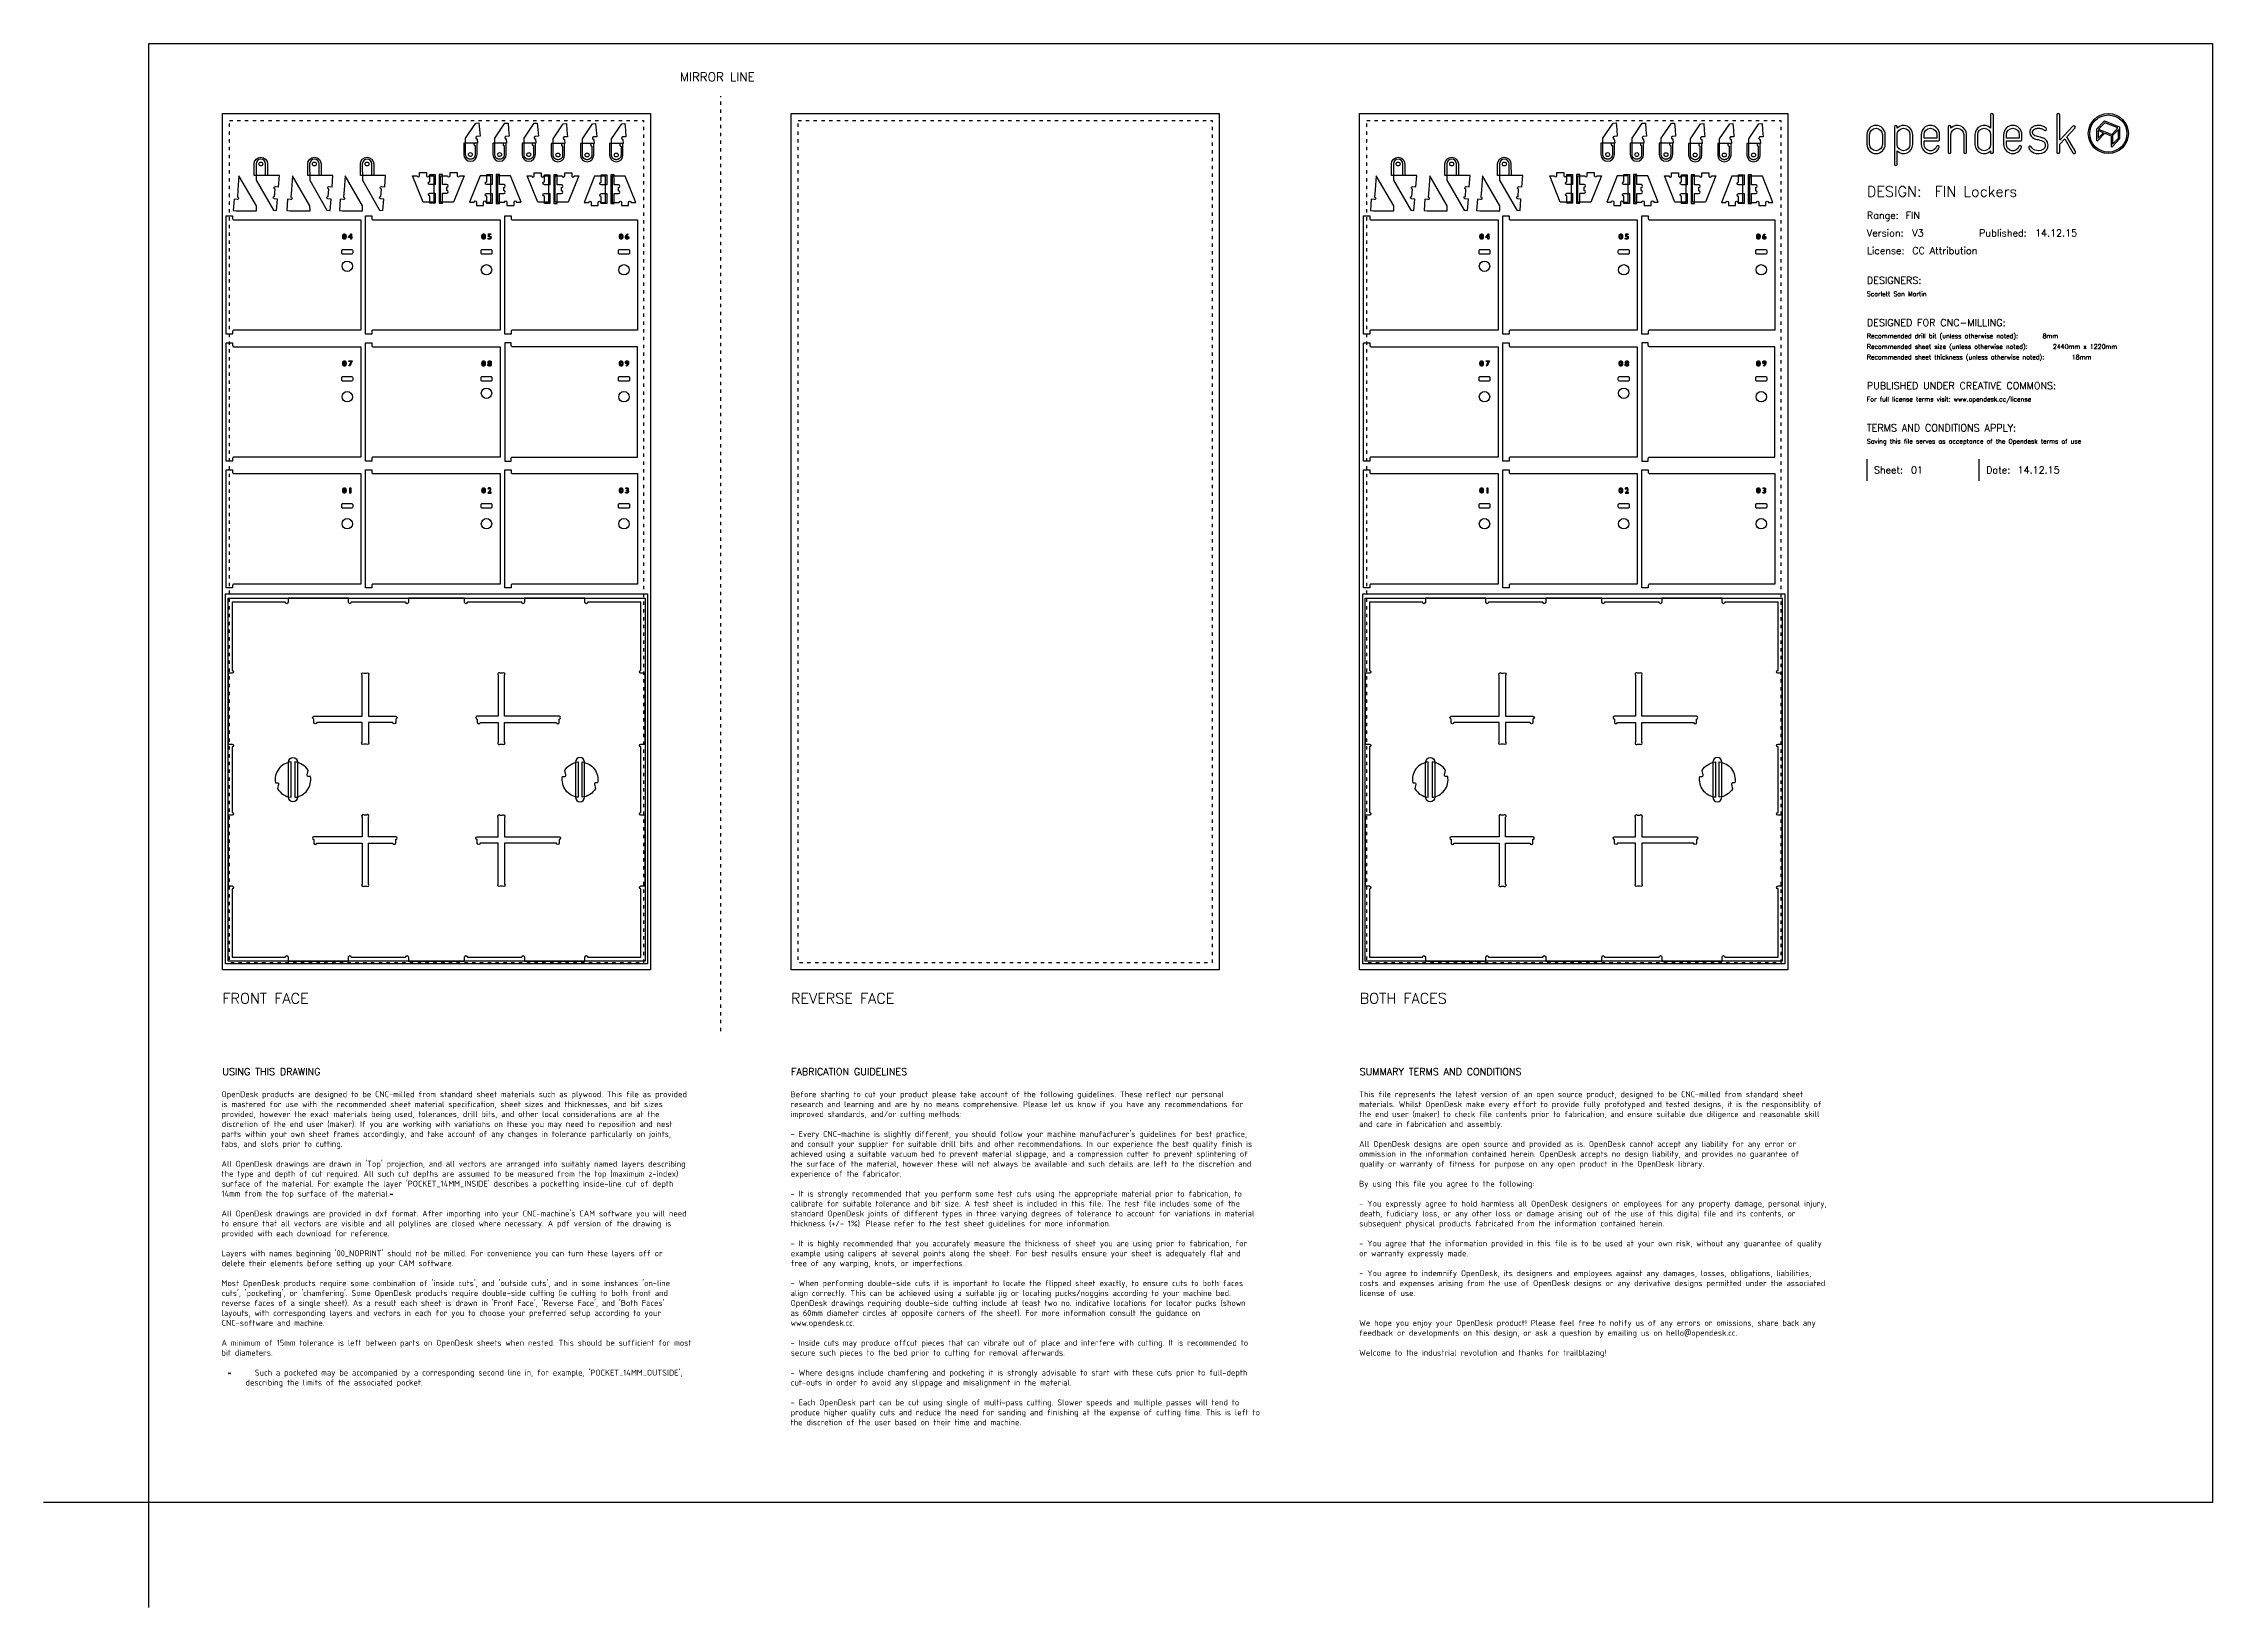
# Model space of a CAD drawing. Extents: x -300 to 5880, y -300 to 4158.
import ezdxf
from ezdxf.enums import TextEntityAlignment as Align

# ---------------------------------------------------------------- set-up
doc = ezdxf.new("R2010")
doc.units = 0
doc.linetypes.add('DGN_STYLE_5', pattern=[22.17944, 9.505474, -12.673965])
for name, color, linetype in [('00-NOPRINT_TEXT', 7, 'CONTINUOUS'), ('00_NOPRINT_TOLERANCE', 7, 'DGN_STYLE_5'), ('BOARD_$TH-NOMINAL', 3, 'CONTINUOUS'), ('TOP-CUT-INSIDE_18MM', 1, 'CONTINUOUS'), ('TOP-CUT-OUTSIDE_18MM', 220, 'CONTINUOUS'), ('TOP-POCKET-INSIDE_02MM', 110, 'CONTINUOUS'), ('TOP-POCKET-INSIDE_09MM', 60, 'CONTINUOUS'), ('TOP_POCKET_12MM', 70, 'CONTINUOUS')]:
    doc.layers.add(name, color=color, linetype=linetype)
doc.styles.add('OD-ISOCP-17', font='isocp.shx', dxfattribs={"height": 17})
doc.styles.add('OD-SIMPLEX-13', font='simplex.shx', dxfattribs={"height": 13})
doc.styles.add('OD-SIMPLEX-20', font='simplex.shx', dxfattribs={"height": 20})
doc.styles.add('OD-SIMPLEX-25', font='simplex.shx', dxfattribs={"height": 25})
doc.styles.add('OD-SIMPLEX-30', font='simplex.shx', dxfattribs={"height": 30})

msp = doc.modelspace()

# ---------------------------------------------------------------- linework, layer by layer
at = {"layer": '00-NOPRINT_TEXT', "color": 7}
for p, q in [((4895, 2973), (4895, 2911.3)), ((5214.8, 2911.3), (5214.8, 2973))]:
    msp.add_line(p, q, dxfattribs=at)
at = {"layer": '00-NOPRINT_TEXT', "flags": 128}
msp.add_lwpolyline([(0, 4158), (5880, 4158), (5880, 0), (0, 0)], close=True, dxfattribs=at)
at = {"layer": '00-NOPRINT_TEXT'}
for points in [[(5203, 3870.1, 0.662711), (5247.4, 3851.4), (5247.4, 3848, 1), (5255.3, 3848), (5255.3, 3954, 1), (5247.4, 3954), (5247.4, 3916.7, 0.662711), (5203, 3898)], [(5459.1, 3886), (5482.1, 3846, 1), (5489, 3850), (5464.8, 3892.1), (5487.9, 3916.6, 1), (5482.1, 3922), (5444.4, 3881.9), (5444.4, 3954, 1), (5436.4, 3954), (5436.4, 3848, 1), (5444.4, 3848), (5444.4, 3870.4)], [(4895, 3898), (4895, 3870.1, 1), (4947.3, 3870.1), (4947.3, 3898, 1)], [(4939.3, 3898), (4939.3, 3870.1, -1), (4902.9, 3870.1), (4902.9, 3898, -1)], [(5025.6, 3898, 0.662711), (4981.3, 3916.7), (4981.3, 3920.1, 1), (4973.4, 3920.1), (4973.4, 3814.1, 1), (4981.3, 3814.1), (4981.3, 3851.4, 0.662711), (5025.6, 3870.1)], [(4981.3, 3898, -1), (5017.7, 3898), (5017.7, 3870.1, -1), (4981.3, 3870.1)], [(5102.3, 3898, 1), (5050, 3898), (5050, 3870.1, 0.839291), (5100.7, 3861.2, 1), (5093.3, 3863.9, -0.839291), (5058, 3870.1), (5058, 3880.1), (5098.3, 3880.1, 0.414214), (5102.3, 3884.1)], [(5094.4, 3888.1), (5058, 3888.1), (5058, 3898, -1), (5094.4, 3898)], [(5178.9, 3898, 0.662711), (5134.5, 3916.7), (5134.5, 3920.1, 1), (5126.6, 3920.1), (5126.6, 3848, 1), (5134.5, 3848), (5134.5, 3898, -1), (5170.9, 3898), (5170.9, 3848, 1), (5178.9, 3848)], [(5247.4, 3870.1, -1), (5211, 3870.1), (5211, 3898, -1), (5247.4, 3898)], [(5336.9, 3898, 1), (5284.6, 3898), (5284.6, 3870.1, 0.839291), (5335.3, 3861.2, 1), (5327.9, 3863.9, -0.839291), (5292.6, 3870.1), (5292.6, 3880.1), (5332.9, 3880.1, 0.414214), (5336.9, 3884.1)], [(5329, 3888.1), (5292.6, 3888.1), (5292.6, 3898, -1), (5329, 3898)], [(5400.1, 3920.3, 0.045707), (5395.6, 3922.3, 0.040194), (5390.8, 3923.5, 0.040556), (5383.5, 3924, 0.094973), (5371.7, 3921.8, 0.070872), (5365.8, 3918.4, 0.048346), (5363.1, 3915.9, 0.04488), (5361.1, 3913.1, 0.072273), (5359.4, 3908.6, 0.309308), (5366.9, 3889.4, 0.053458), (5372, 3886.7, 0.041245), (5379.1, 3884.5, -0.005863), (5387.4, 3882.6, -0.030773), (5394.7, 3880.3, -0.132607), (5400.9, 3875.8, -0.093408), (5402.4, 3872.9, -0.14847), (5402.6, 3862.7, -0.201639), (5396.5, 3855.2, -0.222831), (5373.2, 3853.9, -0.190617), (5363.3, 3863.4, 1), (5356.1, 3860, 0.190617), (5370.2, 3846.5, 0.222831), (5400.2, 3848.2, 0.201639), (5410.2, 3860.4, 0.14847), (5410, 3875.3, 0.093408), (5407, 3880.8, 0.132607), (5397.5, 3887.7, 0.030773), (5389.3, 3890.3, 0.005863), (5380.8, 3892.3, -0.041245), (5374.9, 3894.1, -0.053458), (5371.4, 3896, -0.305258), (5367.1, 3906.7, -0.07419), (5368, 3909.1, -0.042878), (5369.1, 3910.7, -0.048346), (5370.7, 3912.1, -0.070872), (5374.6, 3914.4, -0.094973), (5383.5, 3916.1, -0.040556), (5389.6, 3915.6, -0.040194), (5393.1, 3914.7, -0.045707), (5396.3, 3913.3, -0.062202), (5400.1, 3910.6, 1), (5405.5, 3916.4, 0.062202)], [(5615.1, 3885.8, 0.190898), (5615.7, 3887.3), (5615.7, 3917.6, 0.306072), (5614.4, 3919.6), (5572.8, 3936.3, 0.309065), (5570.5, 3935.8), (5550.1, 3914, 0.190898), (5549.5, 3912.6), (5549.5, 3882.2, 0.679405), (5553.1, 3880.8), (5572.9, 3901.9), (5591.1, 3894.5), (5591.1, 3865.5, 0.679405), (5594.7, 3864.1)]]:
    msp.add_lwpolyline(points, format="xyb", close=True, dxfattribs=at)
for points in [[(5553.7, 3909.6), (5553.7, 3887.4), (5568.8, 3903.5)], [(5592.6, 3898.3), (5610, 3916.9), (5572.6, 3931.9), (5555.2, 3913.4)], [(5595.2, 3870.7), (5611.5, 3888.1), (5611.5, 3912.4), (5595.2, 3895.1)]]:
    msp.add_lwpolyline(points, close=True, dxfattribs=at)
at = {"layer": '00-NOPRINT_TEXT', "flags": 128}
msp.add_lwpolyline([(0, -300), (0, 0), (-300, 0)], dxfattribs=at)
at = {"layer": '00-NOPRINT_TEXT'}
for radius in [57, 52.9]:
    msp.add_circle((5582.9, 3901), radius, dxfattribs=at)
at = {"layer": '00_NOPRINT_TOLERANCE'}
msp.add_line((1630, 1343.2), (1630, 4008), dxfattribs=at)
at = {"layer": '00_NOPRINT_TOLERANCE', "flags": 128}
for points in [[(210, 3958), (1430, 3958), (1430, 1518), (210, 1518)], [(1830, 3958), (3050, 3958), (3050, 1518), (1830, 1518)], [(3450, 3958), (4670, 3958), (4670, 1518), (3450, 1518)], [(230, 3938), (1410, 3938), (1410, 1538), (230, 1538)], [(1850, 3938), (3030, 3938), (3030, 1538), (1850, 1538)], [(3470, 3938), (4650, 3938), (4650, 1538), (3470, 1538)]]:
    msp.add_lwpolyline(points, close=True, dxfattribs=at)
at = {"layer": 'BOARD_$TH-NOMINAL', "flags": 128}
for points in [[(210, 3958), (1430, 3958), (1430, 1518), (210, 1518)], [(1830, 3958), (3050, 3958), (3050, 1518), (1830, 1518)], [(3450, 3958), (4670, 3958), (4670, 1518), (3450, 1518)]]:
    msp.add_lwpolyline(points, close=True, dxfattribs=at)
at = {"layer": 'TOP-CUT-INSIDE_18MM'}
for points in [[(581.2, 3567), (581.2, 3560.6, -0.414214), (577.7, 3557.1), (553.7, 3557.1, -0.414214), (550.2, 3560.6), (550.2, 3567, -0.414214), (553.7, 3570.5), (577.7, 3570.5, -0.414214)], [(977.9, 3567), (977.9, 3560.6, -0.414214), (974.4, 3557.1), (950.4, 3557.1, -0.414214), (946.9, 3560.6), (946.9, 3567, -0.414214), (950.4, 3570.5), (974.4, 3570.5, -0.414214)], [(1369.6, 3567), (1369.6, 3560.6, -0.414214), (1366.1, 3557.1), (1342.1, 3557.1, -0.414214), (1338.6, 3560.6), (1338.6, 3567, -0.414214), (1342.1, 3570.5), (1366.1, 3570.5, -0.414214)], [(3821.2, 3567), (3821.2, 3560.6, -0.414214), (3817.7, 3557.1), (3793.7, 3557.1, -0.414214), (3790.2, 3560.6), (3790.2, 3567, -0.414214), (3793.7, 3570.5), (3817.7, 3570.5, -0.414214)], [(4217.9, 3567), (4217.9, 3560.6, -0.414214), (4214.4, 3557.1), (4190.4, 3557.1, -0.414214), (4186.9, 3560.6), (4186.9, 3567, -0.414214), (4190.4, 3570.5), (4214.4, 3570.5, -0.414214)], [(4609.6, 3567), (4609.6, 3560.6, -0.414214), (4606.1, 3557.1), (4582.1, 3557.1, -0.414214), (4578.6, 3560.6), (4578.6, 3567, -0.414214), (4582.1, 3570.5), (4606.1, 3570.5, -0.414214)], [(581.2, 3205.2), (581.2, 3198.8, -0.414214), (577.7, 3195.3), (553.7, 3195.3, -0.414214), (550.2, 3198.8), (550.2, 3205.2, -0.414214), (553.7, 3208.7), (577.7, 3208.7, -0.414214)], [(977.9, 3205.2), (977.9, 3198.8, -0.414214), (974.4, 3195.3), (950.4, 3195.3, -0.414214), (946.9, 3198.8), (946.9, 3205.2, -0.414214), (950.4, 3208.7), (974.4, 3208.7, -0.414214)], [(1369.6, 3205.2), (1369.6, 3198.8, -0.414214), (1366.1, 3195.3), (1342.1, 3195.3, -0.414214), (1338.6, 3198.8), (1338.6, 3205.2, -0.414214), (1342.1, 3208.7), (1366.1, 3208.7, -0.414214)], [(3821.2, 3205.2), (3821.2, 3198.8, -0.414214), (3817.7, 3195.3), (3793.7, 3195.3, -0.414214), (3790.2, 3198.8), (3790.2, 3205.2, -0.414214), (3793.7, 3208.7), (3817.7, 3208.7, -0.414214)], [(4217.9, 3205.2), (4217.9, 3198.8, -0.414214), (4214.4, 3195.3), (4190.4, 3195.3, -0.414214), (4186.9, 3198.8), (4186.9, 3205.2, -0.414214), (4190.4, 3208.7), (4214.4, 3208.7, -0.414214)], [(4609.6, 3205.2), (4609.6, 3198.8, -0.414214), (4606.1, 3195.3), (4582.1, 3195.3, -0.414214), (4578.6, 3198.8), (4578.6, 3205.2, -0.414214), (4582.1, 3208.7), (4606.1, 3208.7, -0.414214)], [(581.2, 2843.4), (581.2, 2837, -0.414214), (577.7, 2833.5), (553.7, 2833.5, -0.414214), (550.2, 2837), (550.2, 2843.4, -0.414214), (553.7, 2846.9), (577.7, 2846.9, -0.414214)], [(977.9, 2843.4), (977.9, 2837, -0.414214), (974.4, 2833.5), (950.4, 2833.5, -0.414214), (946.9, 2837), (946.9, 2843.4, -0.414214), (950.4, 2846.9), (974.4, 2846.9, -0.414214)], [(1369.6, 2843.4), (1369.6, 2837, -0.414214), (1366.1, 2833.5), (1342.1, 2833.5, -0.414214), (1338.6, 2837), (1338.6, 2843.4, -0.414214), (1342.1, 2846.9), (1366.1, 2846.9, -0.414214)], [(3821.2, 2843.4), (3821.2, 2837, -0.414214), (3817.7, 2833.5), (3793.7, 2833.5, -0.414214), (3790.2, 2837), (3790.2, 2843.4, -0.414214), (3793.7, 2846.9), (3817.7, 2846.9, -0.414214)], [(4217.9, 2843.4), (4217.9, 2837, -0.414214), (4214.4, 2833.5), (4190.4, 2833.5, -0.414214), (4186.9, 2837), (4186.9, 2843.4, -0.414214), (4190.4, 2846.9), (4214.4, 2846.9, -0.414214)], [(4609.6, 2843.4), (4609.6, 2837, -0.414214), (4606.1, 2833.5), (4582.1, 2833.5, -0.414214), (4578.6, 2837), (4578.6, 2843.4, -0.414214), (4582.1, 2846.9), (4606.1, 2846.9, -0.414214)], [(398, 2109.6, -1), (423.9, 2109.6), (423.9, 2009.8, -1), (398, 2009.8)], [(1241.9, 2109.6, 1), (1216, 2109.6), (1216, 2009.8, 1), (1241.9, 2009.8)], [(3638, 2109.6, -1), (3663.9, 2109.6), (3663.9, 2009.8, -1), (3638, 2009.8)], [(4481.9, 2109.6, 1), (4456, 2109.6), (4456, 2009.8, 1), (4481.9, 2009.8)]]:
    msp.add_lwpolyline(points, format="xyb", close=True, dxfattribs=at)
for centre, radius in [((916.5, 3841.1), 5.5), ((999.7, 3841.1), 5.5), ((1082.8, 3841), 5.5), ((1165.9, 3839.9), 5.5), ((1249, 3839.8), 5.5), ((1332.2, 3839.8), 5.5), ((4156.5, 3841.1), 5.5), ((4239.7, 3841.1), 5.5), ((4322.8, 3841), 5.5), ((4405.9, 3839.9), 5.5), ((4489, 3839.8), 5.5), ((4572.2, 3839.8), 5.5), ((319.5, 3814.3), 5.5), ((472.1, 3814.3), 5.5), ((622.1, 3814.3), 5.5), ((3559.5, 3814.3), 5.5), ((3712.1, 3814.3), 5.5), ((3862.1, 3814.3), 5.5), ((565.7, 3522.7), 14.8), ((962.4, 3512.7), 14.8), ((1354.1, 3512.7), 14.8), ((3805.7, 3522.7), 14.8), ((4202.4, 3512.7), 14.8), ((4594.1, 3512.7), 14.8), ((565.7, 3150.9), 14.8), ((962.4, 3160.9), 14.8), ((1354.1, 3150.9), 14.8), ((3805.7, 3150.9), 14.8), ((4202.4, 3160.9), 14.8), ((4594.1, 3150.9), 14.8), ((565.7, 2789.1), 14.8), ((962.4, 2789.1), 14.8), ((1354.1, 2789.1), 14.8), ((3805.7, 2789.1), 14.8), ((4202.4, 2789.1), 14.8), ((4594.1, 2789.1), 14.8)]:
    msp.add_circle(centre, radius, dxfattribs=at)
at = {"layer": 'TOP-CUT-OUTSIDE_18MM'}
for points in [[(930, 3873.6), (929.9, 3873.6), (929.8, 3873.6), (929.7, 3873.6), (929.5, 3873.6), (929.4, 3873.5), (929.3, 3873.5), (929.2, 3873.5), (929.1, 3873.5), (929, 3873.4), (928.8, 3873.4), (928.7, 3873.3), (928.6, 3873.3), (928.5, 3873.2), (928.4, 3873.2), (928.3, 3873.1), (928.2, 3873.1), (928.1, 3873), (928, 3872.9), (927.9, 3872.9), (927.8, 3872.8), (927.7, 3872.7), (927.6, 3872.6), (927.5, 3872.5), (927.4, 3872.5), (927.4, 3872.4), (927.3, 3872.3), (927.2, 3872.2), (927.1, 3872.1), (927.1, 3872), (927, 3871.9), (927, 3871.8), (926.9, 3871.7), (926.8, 3871.6), (926.8, 3871.4), (926.8, 3871.3), (926.7, 3871.2), (926.7, 3871.1), (926.6, 3871), (926.6, 3870.9), (926.6, 3870.7), (926.6, 3870.6), (926.5, 3870.5), (926.5, 3870.4), (926.5, 3870.3), (926.5, 3870.1), (926.5, 3870), (926.5, 3869.9), (926.5, 3869.8), (926.5, 3869.7), (926.6, 3869.5), (926.6, 3869.4), (926.6, 3869.3), (926.6, 3869.2), (926.7, 3869.1), (926.7, 3869), (926.8, 3868.8), (926.8, 3868.7), (926.8, 3868.6), (926.9, 3868.5), (927, 3868.4), (927, 3868.3), (927.1, 3868.2), (927.1, 3868.1), (927.2, 3868), (927.3, 3867.9), (927.4, 3867.8), (927.4, 3867.7), (927.5, 3867.6), (927.6, 3867.6), (927.7, 3867.5), (927.8, 3867.4), (927.9, 3867.3), (928, 3867.2), (928.1, 3867.2), (928.2, 3867.1), (928.3, 3867), (928.4, 3867), (928.5, 3866.9), (928.6, 3866.9), (928.7, 3866.8), (928.8, 3866.8), (929, 3866.8), (929.1, 3866.7), (929.2, 3866.7), (929.3, 3866.7), (929.4, 3866.6), (929.5, 3866.6), (929.7, 3866.6), (929.8, 3866.6), (929.9, 3866.6), (930, 3866.6), (930, 3841.1), (930, 3840.6), (930, 3840.2), (930, 3839.7), (929.9, 3839.3), (929.8, 3838.8), (929.7, 3838.3), (929.6, 3837.9), (929.5, 3837.4), (929.4, 3837), (929.2, 3836.5), (929.1, 3836.1), (928.9, 3835.7), (928.7, 3835.2), (928.5, 3834.8), (928.3, 3834.4), (928, 3834), (927.8, 3833.6), (927.5, 3833.2), (927.2, 3832.9), (926.9, 3832.5), (926.6, 3832.2), (926.3, 3831.8), (926, 3831.5), (925.7, 3831.2), (925.3, 3830.8), (925, 3830.5), (924.6, 3830.3), (924.2, 3830), (923.8, 3829.7), (923.4, 3829.5), (923, 3829.3), (922.6, 3829), (922.2, 3828.8), (921.8, 3828.6), (921.3, 3828.5), (920.9, 3828.3), (920.4, 3828.2), (920, 3828), (919.5, 3827.9), (919.1, 3827.8), (918.6, 3827.8), (918.2, 3827.7), (917.7, 3827.6), (917.2, 3827.6), (916.8, 3827.6), (916.3, 3827.6), (915.8, 3827.6), (915.4, 3827.6), (914.9, 3827.7), (914.5, 3827.7), (914, 3827.8), (913.5, 3827.9), (913.1, 3828), (912.6, 3828.2), (912.2, 3828.3), (911.8, 3828.5), (911.3, 3828.6), (910.9, 3828.8), (910.5, 3829), (910.1, 3829.2), (909.7, 3829.5), (909.3, 3829.7), (908.9, 3830), (908.5, 3830.2), (908.1, 3830.5), (907.8, 3830.8), (907.4, 3831.1), (907.1, 3831.4), (906.7, 3831.8), (906.4, 3832.1), (906.1, 3832.5), (905.8, 3832.8), (905.6, 3833.2), (905.3, 3833.6), (905, 3834), (904.8, 3834.4), (904.6, 3834.8), (904.4, 3835.2), (904.2, 3835.6), (904, 3836.1), (903.8, 3836.5), (903.7, 3836.9), (903.5, 3837.4), (903.4, 3837.8), (903.3, 3838.3), (903.2, 3838.8), (903.2, 3839.2), (903.1, 3839.7), (903.1, 3840.1), (903, 3840.6), (903, 3841.1), (903, 3887.5), (931.8, 3930.3), (940.8, 3931.1), (942.3, 3912.1), (943.9, 3893.2), (934.9, 3892.5), (934.8, 3892.5), (934.7, 3892.5), (934.6, 3892.5), (934.5, 3892.4), (934.3, 3892.4), (934.2, 3892.4), (934.1, 3892.3), (934, 3892.3), (933.9, 3892.2), (933.8, 3892.2), (933.7, 3892.1), (933.6, 3892.1), (933.4, 3892), (933.3, 3892), (933.2, 3891.9), (933.1, 3891.8), (933.1, 3891.8), (933, 3891.7), (932.9, 3891.6), (932.8, 3891.5), (932.7, 3891.4), (932.6, 3891.3), (932.5, 3891.3), (932.5, 3891.2), (932.4, 3891.1), (932.3, 3891), (932.2, 3890.9), (932.2, 3890.8), (932.1, 3890.7), (932.1, 3890.5), (932, 3890.4), (932, 3890.3), (931.9, 3890.2), (931.9, 3890.1), (931.9, 3890), (931.8, 3889.9), (931.8, 3889.7), (931.8, 3889.6), (931.8, 3889.5), (931.7, 3889.4), (931.7, 3889.3), (931.7, 3889.1), (931.7, 3889), (931.7, 3888.9), (931.7, 3888.8), (931.7, 3888.7), (931.8, 3888.5), (931.8, 3888.4), (931.8, 3888.3), (931.8, 3888.2), (931.8, 3888.1), (931.9, 3888), (931.9, 3887.8), (932, 3887.7), (932, 3887.6), (932.1, 3887.5), (932.1, 3887.4), (932.2, 3887.3), (932.2, 3887.2), (932.3, 3887.1), (932.4, 3887), (932.4, 3886.9), (932.5, 3886.8), (932.6, 3886.7), (932.7, 3886.6), (932.8, 3886.5), (932.8, 3886.4), (932.9, 3886.4), (933, 3886.3), (933.1, 3886.2), (933.2, 3886.1), (933.3, 3886.1), (933.4, 3886), (933.5, 3885.9), (933.6, 3885.9), (933.7, 3885.8), (933.9, 3885.8), (934, 3885.7), (934.1, 3885.7), (934.2, 3885.7), (934.3, 3885.6), (934.4, 3885.6), (934.5, 3885.6), (934.7, 3885.6), (934.8, 3885.5), (934.9, 3885.5), (935, 3885.5), (935.1, 3885.5), (935.3, 3885.5), (935.4, 3885.5), (935.5, 3885.5), (936.5, 3873.6)], [(1013.2, 3873.6), (1013, 3873.6), (1012.9, 3873.6), (1012.8, 3873.5), (1012.7, 3873.5), (1012.6, 3873.5), (1012.4, 3873.5), (1012.3, 3873.5), (1012.2, 3873.4), (1012.1, 3873.4), (1012, 3873.4), (1011.9, 3873.3), (1011.7, 3873.3), (1011.6, 3873.2), (1011.5, 3873.2), (1011.4, 3873.1), (1011.3, 3873), (1011.2, 3873), (1011.1, 3872.9), (1011, 3872.8), (1010.9, 3872.8), (1010.8, 3872.7), (1010.7, 3872.6), (1010.7, 3872.5), (1010.6, 3872.4), (1010.5, 3872.3), (1010.4, 3872.3), (1010.3, 3872.2), (1010.3, 3872.1), (1010.2, 3872), (1010.1, 3871.9), (1010.1, 3871.7), (1010, 3871.6), (1010, 3871.5), (1009.9, 3871.4), (1009.9, 3871.3), (1009.8, 3871.2), (1009.8, 3871.1), (1009.8, 3871), (1009.7, 3870.8), (1009.7, 3870.7), (1009.7, 3870.6), (1009.7, 3870.5), (1009.7, 3870.4), (1009.7, 3870.3), (1009.7, 3870.1), (1009.7, 3870), (1009.7, 3869.9), (1009.7, 3869.8), (1009.7, 3869.6), (1009.7, 3869.5), (1009.7, 3869.4), (1009.7, 3869.3), (1009.8, 3869.2), (1009.8, 3869.1), (1009.8, 3868.9), (1009.9, 3868.8), (1009.9, 3868.7), (1010, 3868.6), (1010, 3868.5), (1010.1, 3868.4), (1010.1, 3868.3), (1010.2, 3868.2), (1010.3, 3868.1), (1010.3, 3868), (1010.4, 3867.9), (1010.5, 3867.8), (1010.6, 3867.7), (1010.7, 3867.6), (1010.7, 3867.5), (1010.8, 3867.4), (1010.9, 3867.4), (1011, 3867.3), (1011.1, 3867.2), (1011.2, 3867.2), (1011.3, 3867.1), (1011.4, 3867), (1011.5, 3867), (1011.6, 3866.9), (1011.7, 3866.9), (1011.9, 3866.8), (1012, 3866.8), (1012.1, 3866.7), (1012.2, 3866.7), (1012.3, 3866.7), (1012.4, 3866.6), (1012.6, 3866.6), (1012.7, 3866.6), (1012.8, 3866.6), (1012.9, 3866.6), (1013, 3866.6), (1013.2, 3866.6), (1013.2, 3841.1), (1013.1, 3840.6), (1013.1, 3840.2), (1013.1, 3839.7), (1013, 3839.2), (1013, 3838.8), (1012.9, 3838.3), (1012.8, 3837.9), (1012.6, 3837.4), (1012.5, 3837), (1012.4, 3836.5), (1012.2, 3836.1), (1012, 3835.7), (1011.8, 3835.2), (1011.6, 3834.8), (1011.4, 3834.4), (1011.2, 3834), (1010.9, 3833.6), (1010.6, 3833.2), (1010.4, 3832.9), (1010.1, 3832.5), (1009.8, 3832.1), (1009.5, 3831.8), (1009.1, 3831.5), (1008.8, 3831.1), (1008.4, 3830.8), (1008.1, 3830.5), (1007.7, 3830.2), (1007.3, 3830), (1007, 3829.7), (1006.6, 3829.5), (1006.2, 3829.2), (1005.7, 3829), (1005.3, 3828.8), (1004.9, 3828.6), (1004.5, 3828.5), (1004, 3828.3), (1003.6, 3828.2), (1003.1, 3828), (1002.7, 3827.9), (1002.2, 3827.8), (1001.8, 3827.7), (1001.3, 3827.7), (1000.8, 3827.6), (1000.4, 3827.6), (999.9, 3827.6), (999.4, 3827.6), (999, 3827.6), (998.5, 3827.6), (998, 3827.7), (997.6, 3827.7), (997.1, 3827.8), (996.7, 3827.9), (996.2, 3828), (995.8, 3828.1), (995.3, 3828.3), (994.9, 3828.4), (994.5, 3828.6), (994, 3828.8), (993.6, 3829), (993.2, 3829.2), (992.8, 3829.4), (992.4, 3829.7), (992, 3829.9), (991.6, 3830.2), (991.3, 3830.5), (990.9, 3830.8), (990.5, 3831.1), (990.2, 3831.4), (989.9, 3831.8), (989.6, 3832.1), (989.3, 3832.5), (989, 3832.8), (988.7, 3833.2), (988.4, 3833.6), (988.2, 3834), (987.9, 3834.4), (987.7, 3834.8), (987.5, 3835.2), (987.3, 3835.6), (987.1, 3836), (987, 3836.5), (986.8, 3836.9), (986.7, 3837.4), (986.6, 3837.8), (986.4, 3838.3), (986.4, 3838.7), (986.3, 3839.2), (986.2, 3839.7), (986.2, 3840.1), (986.2, 3840.6), (986.2, 3841), (986.2, 3887.5), (1015, 3930.3), (1023.9, 3931), (1025.5, 3912.1), (1027, 3893.2), (1018.1, 3892.5), (1017.9, 3892.5), (1017.8, 3892.5), (1017.7, 3892.4), (1017.6, 3892.4), (1017.5, 3892.4), (1017.4, 3892.3), (1017.2, 3892.3), (1017.1, 3892.3), (1017, 3892.2), (1016.9, 3892.2), (1016.8, 3892.1), (1016.7, 3892.1), (1016.6, 3892), (1016.5, 3891.9), (1016.4, 3891.9), (1016.3, 3891.8), (1016.2, 3891.7), (1016.1, 3891.7), (1016, 3891.6), (1015.9, 3891.5), (1015.8, 3891.4), (1015.7, 3891.3), (1015.7, 3891.2), (1015.6, 3891.1), (1015.5, 3891), (1015.4, 3890.9), (1015.4, 3890.8), (1015.3, 3890.7), (1015.3, 3890.6), (1015.2, 3890.5), (1015.2, 3890.4), (1015.1, 3890.3), (1015.1, 3890.2), (1015, 3890.1), (1015, 3890), (1015, 3889.8), (1014.9, 3889.7), (1014.9, 3889.6), (1014.9, 3889.5), (1014.9, 3889.4), (1014.9, 3889.2), (1014.9, 3889.1), (1014.9, 3889), (1014.9, 3888.9), (1014.9, 3888.8), (1014.9, 3888.6), (1014.9, 3888.5), (1014.9, 3888.4), (1014.9, 3888.3), (1014.9, 3888.2), (1015, 3888), (1015, 3887.9), (1015.1, 3887.8), (1015.1, 3887.7), (1015.1, 3887.6), (1015.2, 3887.5), (1015.2, 3887.4), (1015.3, 3887.3), (1015.4, 3887.2), (1015.4, 3887.1), (1015.5, 3887), (1015.6, 3886.9), (1015.6, 3886.8), (1015.7, 3886.7), (1015.8, 3886.6), (1015.9, 3886.5), (1016, 3886.4), (1016.1, 3886.3), (1016.2, 3886.3), (1016.3, 3886.2), (1016.4, 3886.1), (1016.5, 3886.1), (1016.6, 3886), (1016.7, 3885.9), (1016.8, 3885.9), (1016.9, 3885.8), (1017, 3885.8), (1017.1, 3885.7), (1017.2, 3885.7), (1017.3, 3885.6), (1017.4, 3885.6), (1017.6, 3885.6), (1017.7, 3885.6), (1017.8, 3885.5), (1017.9, 3885.5), (1018, 3885.5), (1018.2, 3885.5), (1018.3, 3885.5), (1018.4, 3885.5), (1018.5, 3885.5), (1018.6, 3885.5), (1019.6, 3873.6)], [(1096.3, 3873.5), (1096.2, 3873.5), (1096, 3873.5), (1095.9, 3873.5), (1095.8, 3873.5), (1095.7, 3873.5), (1095.6, 3873.5), (1095.4, 3873.4), (1095.3, 3873.4), (1095.2, 3873.4), (1095.1, 3873.3), (1095, 3873.3), (1094.9, 3873.3), (1094.8, 3873.2), (1094.7, 3873.1), (1094.6, 3873.1), (1094.4, 3873), (1094.3, 3873), (1094.2, 3872.9), (1094.1, 3872.8), (1094.1, 3872.7), (1094, 3872.7), (1093.9, 3872.6), (1093.8, 3872.5), (1093.7, 3872.4), (1093.6, 3872.3), (1093.5, 3872.2), (1093.5, 3872.1), (1093.4, 3872), (1093.3, 3871.9), (1093.3, 3871.8), (1093.2, 3871.7), (1093.2, 3871.6), (1093.1, 3871.5), (1093.1, 3871.4), (1093, 3871.3), (1093, 3871.2), (1092.9, 3871.1), (1092.9, 3870.9), (1092.9, 3870.8), (1092.8, 3870.7), (1092.8, 3870.6), (1092.8, 3870.5), (1092.8, 3870.4), (1092.8, 3870.2), (1092.8, 3870.1), (1092.8, 3870), (1092.8, 3869.9), (1092.8, 3869.7), (1092.8, 3869.6), (1092.8, 3869.5), (1092.8, 3869.4), (1092.9, 3869.3), (1092.9, 3869.2), (1092.9, 3869), (1093, 3868.9), (1093, 3868.8), (1093.1, 3868.7), (1093.1, 3868.6), (1093.2, 3868.5), (1093.2, 3868.4), (1093.3, 3868.3), (1093.3, 3868.2), (1093.4, 3868.1), (1093.5, 3868), (1093.5, 3867.9), (1093.6, 3867.8), (1093.7, 3867.7), (1093.8, 3867.6), (1093.9, 3867.5), (1094, 3867.4), (1094.1, 3867.4), (1094.1, 3867.3), (1094.2, 3867.2), (1094.3, 3867.1), (1094.4, 3867.1), (1094.6, 3867), (1094.7, 3866.9), (1094.8, 3866.9), (1094.9, 3866.8), (1095, 3866.8), (1095.1, 3866.8), (1095.2, 3866.7), (1095.3, 3866.7), (1095.4, 3866.7), (1095.6, 3866.6), (1095.7, 3866.6), (1095.8, 3866.6), (1095.9, 3866.6), (1096, 3866.6), (1096.2, 3866.6), (1096.3, 3866.5), (1096.3, 3841.1), (1096.3, 3840.6), (1096.3, 3840.1), (1096.2, 3839.7), (1096.2, 3839.2), (1096.1, 3838.7), (1096, 3838.3), (1095.9, 3837.8), (1095.8, 3837.4), (1095.6, 3836.9), (1095.5, 3836.5), (1095.3, 3836.1), (1095.2, 3835.6), (1095, 3835.2), (1094.7, 3834.8), (1094.5, 3834.4), (1094.3, 3834), (1094, 3833.6), (1093.8, 3833.2), (1093.5, 3832.8), (1093.2, 3832.5), (1092.9, 3832.1), (1092.6, 3831.8), (1092.3, 3831.4), (1091.9, 3831.1), (1091.6, 3830.8), (1091.2, 3830.5), (1090.8, 3830.2), (1090.5, 3829.9), (1090.1, 3829.7), (1089.7, 3829.4), (1089.3, 3829.2), (1088.9, 3829), (1088.5, 3828.8), (1088, 3828.6), (1087.6, 3828.4), (1087.2, 3828.3), (1086.7, 3828.1), (1086.3, 3828), (1085.8, 3827.9), (1085.4, 3827.8), (1084.9, 3827.7), (1084.4, 3827.6), (1084, 3827.6), (1083.5, 3827.6), (1083, 3827.5), (1082.6, 3827.5), (1082.1, 3827.6), (1081.6, 3827.6), (1081.2, 3827.6), (1080.7, 3827.7), (1080.3, 3827.8), (1079.8, 3827.9), (1079.3, 3828), (1078.9, 3828.1), (1078.5, 3828.3), (1078, 3828.4), (1077.6, 3828.6), (1077.2, 3828.8), (1076.7, 3829), (1076.3, 3829.2), (1075.9, 3829.4), (1075.5, 3829.7), (1075.1, 3829.9), (1074.8, 3830.2), (1074.4, 3830.5), (1074, 3830.8), (1073.7, 3831.1), (1073.3, 3831.4), (1073, 3831.7), (1072.7, 3832.1), (1072.4, 3832.4), (1072.1, 3832.8), (1071.8, 3833.2), (1071.6, 3833.6), (1071.3, 3833.9), (1071.1, 3834.3), (1070.8, 3834.8), (1070.6, 3835.2), (1070.4, 3835.6), (1070.3, 3836), (1070.1, 3836.5), (1069.9, 3836.9), (1069.8, 3837.3), (1069.7, 3837.8), (1069.6, 3838.3), (1069.5, 3838.7), (1069.4, 3839.2), (1069.4, 3839.6), (1069.3, 3840.1), (1069.3, 3840.6), (1069.3, 3841), (1069.3, 3887.5), (1098.1, 3930.3), (1107, 3931), (1108.6, 3912.1), (1110.1, 3893.2), (1101.2, 3892.5), (1101.1, 3892.4), (1101, 3892.4), (1100.8, 3892.4), (1100.7, 3892.4), (1100.6, 3892.4), (1100.5, 3892.3), (1100.4, 3892.3), (1100.3, 3892.2), (1100.1, 3892.2), (1100, 3892.2), (1099.9, 3892.1), (1099.8, 3892), (1099.7, 3892), (1099.6, 3891.9), (1099.5, 3891.9), (1099.4, 3891.8), (1099.3, 3891.7), (1099.2, 3891.6), (1099.1, 3891.6), (1099, 3891.5), (1099, 3891.4), (1098.9, 3891.3), (1098.8, 3891.2), (1098.7, 3891.1), (1098.6, 3891), (1098.6, 3890.9), (1098.5, 3890.8), (1098.4, 3890.7), (1098.4, 3890.6), (1098.3, 3890.5), (1098.3, 3890.4), (1098.2, 3890.3), (1098.2, 3890.2), (1098.2, 3890.1), (1098.1, 3889.9), (1098.1, 3889.8), (1098.1, 3889.7), (1098, 3889.6), (1098, 3889.5), (1098, 3889.3), (1098, 3889.2), (1098, 3889.1), (1098, 3889), (1098, 3888.9), (1098, 3888.7), (1098, 3888.6), (1098, 3888.5), (1098, 3888.4), (1098.1, 3888.3), (1098.1, 3888.1), (1098.1, 3888), (1098.1, 3887.9), (1098.2, 3887.8), (1098.2, 3887.7), (1098.3, 3887.6), (1098.3, 3887.5), (1098.4, 3887.4), (1098.4, 3887.2), (1098.5, 3887.1), (1098.6, 3887), (1098.6, 3886.9), (1098.7, 3886.8), (1098.8, 3886.8), (1098.9, 3886.7), (1098.9, 3886.6), (1099, 3886.5), (1099.1, 3886.4), (1099.2, 3886.3), (1099.3, 3886.2), (1099.4, 3886.2), (1099.5, 3886.1), (1099.6, 3886), (1099.7, 3886), (1099.8, 3885.9), (1099.9, 3885.8), (1100, 3885.8), (1100.1, 3885.7), (1100.2, 3885.7), (1100.3, 3885.7), (1100.5, 3885.6), (1100.6, 3885.6), (1100.7, 3885.6), (1100.8, 3885.5), (1100.9, 3885.5), (1101, 3885.5), (1101.2, 3885.5), (1101.3, 3885.5), (1101.4, 3885.5), (1101.5, 3885.5), (1101.6, 3885.5), (1101.8, 3885.5), (1102.7, 3873.5)], [(1179.4, 3872.4), (1179.3, 3872.4), (1179.2, 3872.4), (1179.1, 3872.3), (1178.9, 3872.3), (1178.8, 3872.3), (1178.7, 3872.3), (1178.6, 3872.3), (1178.5, 3872.2), (1178.3, 3872.2), (1178.2, 3872.2), (1178.1, 3872.1), (1178, 3872.1), (1177.9, 3872), (1177.8, 3872), (1177.7, 3871.9), (1177.6, 3871.8), (1177.5, 3871.8), (1177.4, 3871.7), (1177.3, 3871.6), (1177.2, 3871.6), (1177.1, 3871.5), (1177, 3871.4), (1176.9, 3871.3), (1176.8, 3871.2), (1176.8, 3871.1), (1176.7, 3871), (1176.6, 3871), (1176.5, 3870.9), (1176.5, 3870.8), (1176.4, 3870.7), (1176.3, 3870.5), (1176.3, 3870.4), (1176.2, 3870.3), (1176.2, 3870.2), (1176.1, 3870.1), (1176.1, 3870), (1176.1, 3869.9), (1176, 3869.8), (1176, 3869.6), (1176, 3869.5), (1176, 3869.4), (1175.9, 3869.3), (1175.9, 3869.2), (1175.9, 3869), (1175.9, 3868.9), (1175.9, 3868.8), (1175.9, 3868.7), (1175.9, 3868.6), (1175.9, 3868.4), (1176, 3868.3), (1176, 3868.2), (1176, 3868.1), (1176, 3868), (1176.1, 3867.9), (1176.1, 3867.7), (1176.1, 3867.6), (1176.2, 3867.5), (1176.2, 3867.4), (1176.3, 3867.3), (1176.3, 3867.2), (1176.4, 3867.1), (1176.5, 3867), (1176.5, 3866.9), (1176.6, 3866.8), (1176.7, 3866.7), (1176.8, 3866.6), (1176.8, 3866.5), (1176.9, 3866.4), (1177, 3866.3), (1177.1, 3866.2), (1177.2, 3866.2), (1177.3, 3866.1), (1177.4, 3866), (1177.5, 3866), (1177.6, 3865.9), (1177.7, 3865.8), (1177.8, 3865.8), (1177.9, 3865.7), (1178, 3865.7), (1178.1, 3865.6), (1178.2, 3865.6), (1178.3, 3865.5), (1178.5, 3865.5), (1178.6, 3865.5), (1178.7, 3865.4), (1178.8, 3865.4), (1178.9, 3865.4), (1179.1, 3865.4), (1179.2, 3865.4), (1179.3, 3865.4), (1179.4, 3865.4), (1179.4, 3839.9), (1179.4, 3839.4), (1179.4, 3839), (1179.3, 3838.5), (1179.3, 3838), (1179.2, 3837.6), (1179.1, 3837.1), (1179, 3836.7), (1178.9, 3836.2), (1178.8, 3835.8), (1178.6, 3835.3), (1178.5, 3834.9), (1178.3, 3834.5), (1178.1, 3834), (1177.9, 3833.6), (1177.7, 3833.2), (1177.4, 3832.8), (1177.2, 3832.4), (1176.9, 3832), (1176.6, 3831.6), (1176.3, 3831.3), (1176, 3830.9), (1175.7, 3830.6), (1175.4, 3830.3), (1175.1, 3829.9), (1174.7, 3829.6), (1174.3, 3829.3), (1174, 3829), (1173.6, 3828.8), (1173.2, 3828.5), (1172.8, 3828.3), (1172.4, 3828), (1172, 3827.8), (1171.6, 3827.6), (1171.2, 3827.4), (1170.7, 3827.3), (1170.3, 3827.1), (1169.8, 3826.9), (1169.4, 3826.8), (1168.9, 3826.7), (1168.5, 3826.6), (1168, 3826.5), (1167.6, 3826.5), (1167.1, 3826.4), (1166.6, 3826.4), (1166.2, 3826.4), (1165.7, 3826.4), (1165.2, 3826.4), (1164.8, 3826.4), (1164.3, 3826.5), (1163.8, 3826.5), (1163.4, 3826.6), (1162.9, 3826.7), (1162.5, 3826.8), (1162, 3826.9), (1161.6, 3827.1), (1161.1, 3827.2), (1160.7, 3827.4), (1160.3, 3827.6), (1159.9, 3827.8), (1159.5, 3828), (1159, 3828.2), (1158.7, 3828.5), (1158.3, 3828.7), (1157.9, 3829), (1157.5, 3829.3), (1157.2, 3829.6), (1156.8, 3829.9), (1156.5, 3830.2), (1156.1, 3830.6), (1155.8, 3830.9), (1155.5, 3831.3), (1155.2, 3831.6), (1154.9, 3832), (1154.7, 3832.4), (1154.4, 3832.8), (1154.2, 3833.2), (1154, 3833.6), (1153.8, 3834), (1153.6, 3834.4), (1153.4, 3834.8), (1153.2, 3835.3), (1153.1, 3835.7), (1152.9, 3836.2), (1152.8, 3836.6), (1152.7, 3837.1), (1152.6, 3837.5), (1152.5, 3838), (1152.5, 3838.5), (1152.4, 3838.9), (1152.4, 3839.4), (1152.4, 3839.8), (1152.4, 3886.3), (1181.2, 3929.1), (1190.1, 3929.8), (1191.7, 3910.9), (1193.3, 3892), (1184.3, 3891.3), (1184.2, 3891.3), (1184.1, 3891.2), (1184, 3891.2), (1183.8, 3891.2), (1183.7, 3891.2), (1183.6, 3891.1), (1183.5, 3891.1), (1183.4, 3891.1), (1183.3, 3891), (1183.2, 3891), (1183.1, 3890.9), (1182.9, 3890.9), (1182.8, 3890.8), (1182.7, 3890.7), (1182.6, 3890.7), (1182.5, 3890.6), (1182.4, 3890.5), (1182.3, 3890.5), (1182.3, 3890.4), (1182.2, 3890.3), (1182.1, 3890.2), (1182, 3890.1), (1181.9, 3890), (1181.8, 3889.9), (1181.8, 3889.8), (1181.7, 3889.7), (1181.6, 3889.6), (1181.6, 3889.5), (1181.5, 3889.4), (1181.5, 3889.3), (1181.4, 3889.2), (1181.4, 3889.1), (1181.3, 3889), (1181.3, 3888.9), (1181.2, 3888.8), (1181.2, 3888.6), (1181.2, 3888.5), (1181.2, 3888.4), (1181.1, 3888.3), (1181.1, 3888.2), (1181.1, 3888), (1181.1, 3887.9), (1181.1, 3887.8), (1181.1, 3887.7), (1181.1, 3887.6), (1181.1, 3887.4), (1181.1, 3887.3), (1181.2, 3887.2), (1181.2, 3887.1), (1181.2, 3887), (1181.2, 3886.8), (1181.3, 3886.7), (1181.3, 3886.6), (1181.4, 3886.5), (1181.4, 3886.4), (1181.5, 3886.3), (1181.5, 3886.2), (1181.6, 3886.1), (1181.6, 3886), (1181.7, 3885.9), (1181.8, 3885.8), (1181.8, 3885.7), (1181.9, 3885.6), (1182, 3885.5), (1182.1, 3885.4), (1182.1, 3885.3), (1182.2, 3885.2), (1182.3, 3885.1), (1182.4, 3885.1), (1182.5, 3885), (1182.6, 3884.9), (1182.7, 3884.8), (1182.8, 3884.8), (1182.9, 3884.7), (1183, 3884.7), (1183.1, 3884.6), (1183.2, 3884.6), (1183.4, 3884.5), (1183.5, 3884.5), (1183.6, 3884.4), (1183.7, 3884.4), (1183.8, 3884.4), (1183.9, 3884.4), (1184.1, 3884.3), (1184.2, 3884.3), (1184.3, 3884.3), (1184.4, 3884.3), (1184.5, 3884.3), (1184.7, 3884.3), (1184.8, 3884.3), (1184.9, 3884.3), (1185.9, 3872.4)], [(1262.5, 3872.3), (1262.4, 3872.3), (1262.3, 3872.3), (1262.2, 3872.3), (1262.1, 3872.3), (1261.9, 3872.3), (1261.8, 3872.3), (1261.7, 3872.2), (1261.6, 3872.2), (1261.5, 3872.2), (1261.4, 3872.1), (1261.2, 3872.1), (1261.1, 3872.1), (1261, 3872), (1260.9, 3871.9), (1260.8, 3871.9), (1260.7, 3871.8), (1260.6, 3871.8), (1260.5, 3871.7), (1260.4, 3871.6), (1260.3, 3871.5), (1260.2, 3871.5), (1260.1, 3871.4), (1260, 3871.3), (1260, 3871.2), (1259.9, 3871.1), (1259.8, 3871), (1259.7, 3870.9), (1259.7, 3870.8), (1259.6, 3870.7), (1259.5, 3870.6), (1259.5, 3870.5), (1259.4, 3870.4), (1259.4, 3870.3), (1259.3, 3870.2), (1259.3, 3870.1), (1259.2, 3870), (1259.2, 3869.9), (1259.2, 3869.7), (1259.1, 3869.6), (1259.1, 3869.5), (1259.1, 3869.4), (1259.1, 3869.3), (1259.1, 3869.1), (1259, 3869), (1259, 3868.9), (1259, 3868.8), (1259, 3868.7), (1259.1, 3868.5), (1259.1, 3868.4), (1259.1, 3868.3), (1259.1, 3868.2), (1259.1, 3868.1), (1259.2, 3868), (1259.2, 3867.8), (1259.2, 3867.7), (1259.3, 3867.6), (1259.3, 3867.5), (1259.4, 3867.4), (1259.4, 3867.3), (1259.5, 3867.2), (1259.5, 3867.1), (1259.6, 3867), (1259.7, 3866.9), (1259.7, 3866.8), (1259.8, 3866.7), (1259.9, 3866.6), (1260, 3866.5), (1260, 3866.4), (1260.1, 3866.3), (1260.2, 3866.2), (1260.3, 3866.1), (1260.4, 3866.1), (1260.5, 3866), (1260.6, 3865.9), (1260.7, 3865.9), (1260.8, 3865.8), (1260.9, 3865.7), (1261, 3865.7), (1261.1, 3865.6), (1261.2, 3865.6), (1261.4, 3865.6), (1261.5, 3865.5), (1261.6, 3865.5), (1261.7, 3865.4), (1261.8, 3865.4), (1261.9, 3865.4), (1262.1, 3865.4), (1262.2, 3865.4), (1262.3, 3865.4), (1262.4, 3865.3), (1262.5, 3865.3), (1262.5, 3839.9), (1262.5, 3839.4), (1262.5, 3838.9), (1262.5, 3838.5), (1262.4, 3838), (1262.3, 3837.5), (1262.3, 3837.1), (1262.2, 3836.6), (1262, 3836.2), (1261.9, 3835.7), (1261.8, 3835.3), (1261.6, 3834.9), (1261.4, 3834.4), (1261.2, 3834), (1261, 3833.6), (1260.8, 3833.2), (1260.5, 3832.8), (1260.3, 3832.4), (1260, 3832), (1259.8, 3831.6), (1259.5, 3831.3), (1259.2, 3830.9), (1258.8, 3830.6), (1258.5, 3830.2), (1258.2, 3829.9), (1257.8, 3829.6), (1257.5, 3829.3), (1257.1, 3829), (1256.7, 3828.7), (1256.3, 3828.5), (1255.9, 3828.2), (1255.5, 3828), (1255.1, 3827.8), (1254.7, 3827.6), (1254.3, 3827.4), (1253.9, 3827.2), (1253.4, 3827.1), (1253, 3826.9), (1252.5, 3826.8), (1252.1, 3826.7), (1251.6, 3826.6), (1251.2, 3826.5), (1250.7, 3826.4), (1250.2, 3826.4), (1249.8, 3826.4), (1249.3, 3826.3), (1248.8, 3826.3), (1248.4, 3826.4), (1247.9, 3826.4), (1247.4, 3826.4), (1247, 3826.5), (1246.5, 3826.6), (1246.1, 3826.7), (1245.6, 3826.8), (1245.2, 3826.9), (1244.7, 3827.1), (1244.3, 3827.2), (1243.8, 3827.4), (1243.4, 3827.6), (1243, 3827.8), (1242.6, 3828), (1242.2, 3828.2), (1241.8, 3828.5), (1241.4, 3828.7), (1241, 3829), (1240.6, 3829.3), (1240.3, 3829.6), (1239.9, 3829.9), (1239.6, 3830.2), (1239.3, 3830.5), (1239, 3830.9), (1238.6, 3831.2), (1238.4, 3831.6), (1238.1, 3832), (1237.8, 3832.4), (1237.6, 3832.7), (1237.3, 3833.1), (1237.1, 3833.6), (1236.9, 3834), (1236.7, 3834.4), (1236.5, 3834.8), (1236.3, 3835.3), (1236.2, 3835.7), (1236.1, 3836.1), (1235.9, 3836.6), (1235.8, 3837.1), (1235.7, 3837.5), (1235.7, 3838), (1235.6, 3838.4), (1235.6, 3838.9), (1235.6, 3839.4), (1235.5, 3839.8), (1235.5, 3886.3), (1264.3, 3929.1), (1273.3, 3929.8), (1274.8, 3910.9), (1276.4, 3892), (1267.5, 3891.3), (1267.3, 3891.2), (1267.2, 3891.2), (1267.1, 3891.2), (1267, 3891.2), (1266.9, 3891.2), (1266.7, 3891.1), (1266.6, 3891.1), (1266.5, 3891), (1266.4, 3891), (1266.3, 3891), (1266.2, 3890.9), (1266.1, 3890.8), (1266, 3890.8), (1265.9, 3890.7), (1265.8, 3890.7), (1265.7, 3890.6), (1265.6, 3890.5), (1265.5, 3890.4), (1265.4, 3890.4), (1265.3, 3890.3), (1265.2, 3890.2), (1265.1, 3890.1), (1265.1, 3890), (1265, 3889.9), (1264.9, 3889.8), (1264.8, 3889.7), (1264.8, 3889.6), (1264.7, 3889.5), (1264.6, 3889.4), (1264.6, 3889.3), (1264.5, 3889.2), (1264.5, 3889.1), (1264.5, 3889), (1264.4, 3888.9), (1264.4, 3888.7), (1264.3, 3888.6), (1264.3, 3888.5), (1264.3, 3888.4), (1264.3, 3888.3), (1264.3, 3888.1), (1264.2, 3888), (1264.2, 3887.9), (1264.2, 3887.8), (1264.2, 3887.7), (1264.2, 3887.5), (1264.3, 3887.4), (1264.3, 3887.3), (1264.3, 3887.2), (1264.3, 3887.1), (1264.3, 3886.9), (1264.4, 3886.8), (1264.4, 3886.7), (1264.4, 3886.6), (1264.5, 3886.5), (1264.5, 3886.4), (1264.6, 3886.3), (1264.6, 3886.2), (1264.7, 3886), (1264.8, 3885.9), (1264.8, 3885.8), (1264.9, 3885.7), (1265, 3885.6), (1265, 3885.6), (1265.1, 3885.5), (1265.2, 3885.4), (1265.3, 3885.3), (1265.4, 3885.2), (1265.5, 3885.1), (1265.5, 3885), (1265.6, 3885), (1265.7, 3884.9), (1265.8, 3884.8), (1265.9, 3884.8), (1266, 3884.7), (1266.2, 3884.6), (1266.3, 3884.6), (1266.4, 3884.5), (1266.5, 3884.5), (1266.6, 3884.5), (1266.7, 3884.4), (1266.8, 3884.4), (1266.9, 3884.4), (1267.1, 3884.3), (1267.2, 3884.3), (1267.3, 3884.3), (1267.4, 3884.3), (1267.5, 3884.3), (1267.7, 3884.3), (1267.8, 3884.3), (1267.9, 3884.3), (1268, 3884.3), (1269, 3872.3)], [(1345.7, 3872.3), (1345.6, 3872.3), (1345.4, 3872.3), (1345.3, 3872.3), (1345.2, 3872.3), (1345.1, 3872.3), (1345, 3872.3), (1344.8, 3872.2), (1344.7, 3872.2), (1344.6, 3872.2), (1344.5, 3872.1), (1344.4, 3872.1), (1344.3, 3872), (1344.2, 3872), (1344, 3871.9), (1343.9, 3871.9), (1343.8, 3871.8), (1343.7, 3871.7), (1343.6, 3871.7), (1343.5, 3871.6), (1343.4, 3871.5), (1343.4, 3871.4), (1343.3, 3871.4), (1343.2, 3871.3), (1343.1, 3871.2), (1343, 3871.1), (1342.9, 3871), (1342.9, 3870.9), (1342.8, 3870.8), (1342.7, 3870.7), (1342.7, 3870.6), (1342.6, 3870.5), (1342.5, 3870.4), (1342.5, 3870.3), (1342.4, 3870.2), (1342.4, 3870.1), (1342.4, 3870), (1342.3, 3869.8), (1342.3, 3869.7), (1342.3, 3869.6), (1342.2, 3869.5), (1342.2, 3869.4), (1342.2, 3869.2), (1342.2, 3869.1), (1342.2, 3869), (1342.2, 3868.9), (1342.2, 3868.8), (1342.2, 3868.6), (1342.2, 3868.5), (1342.2, 3868.4), (1342.2, 3868.3), (1342.2, 3868.2), (1342.3, 3868), (1342.3, 3867.9), (1342.3, 3867.8), (1342.4, 3867.7), (1342.4, 3867.6), (1342.4, 3867.5), (1342.5, 3867.4), (1342.5, 3867.3), (1342.6, 3867.1), (1342.7, 3867), (1342.7, 3866.9), (1342.8, 3866.8), (1342.9, 3866.7), (1342.9, 3866.6), (1343, 3866.6), (1343.1, 3866.5), (1343.2, 3866.4), (1343.3, 3866.3), (1343.4, 3866.2), (1343.4, 3866.1), (1343.5, 3866.1), (1343.6, 3866), (1343.7, 3865.9), (1343.8, 3865.8), (1343.9, 3865.8), (1344, 3865.7), (1344.2, 3865.7), (1344.3, 3865.6), (1344.4, 3865.6), (1344.5, 3865.5), (1344.6, 3865.5), (1344.7, 3865.5), (1344.8, 3865.4), (1345, 3865.4), (1345.1, 3865.4), (1345.2, 3865.4), (1345.3, 3865.3), (1345.4, 3865.3), (1345.6, 3865.3), (1345.7, 3865.3), (1345.7, 3839.8), (1345.7, 3839.4), (1345.6, 3838.9), (1345.6, 3838.5), (1345.5, 3838), (1345.5, 3837.5), (1345.4, 3837.1), (1345.3, 3836.6), (1345.2, 3836.2), (1345, 3835.7), (1344.9, 3835.3), (1344.7, 3834.8), (1344.5, 3834.4), (1344.3, 3834), (1344.1, 3833.6), (1343.9, 3833.2), (1343.7, 3832.8), (1343.4, 3832.4), (1343.2, 3832), (1342.9, 3831.6), (1342.6, 3831.2), (1342.3, 3830.9), (1342, 3830.5), (1341.7, 3830.2), (1341.3, 3829.9), (1341, 3829.6), (1340.6, 3829.3), (1340.2, 3829), (1339.9, 3828.7), (1339.5, 3828.5), (1339.1, 3828.2), (1338.7, 3828), (1338.3, 3827.8), (1337.8, 3827.6), (1337.4, 3827.4), (1337, 3827.2), (1336.5, 3827.1), (1336.1, 3826.9), (1335.7, 3826.8), (1335.2, 3826.7), (1334.7, 3826.6), (1334.3, 3826.5), (1333.8, 3826.4), (1333.4, 3826.4), (1332.9, 3826.3), (1332.4, 3826.3), (1332, 3826.3), (1331.5, 3826.3), (1331, 3826.4), (1330.6, 3826.4), (1330.1, 3826.5), (1329.6, 3826.6), (1329.2, 3826.7), (1328.7, 3826.8), (1328.3, 3826.9), (1327.8, 3827), (1327.4, 3827.2), (1327, 3827.4), (1326.5, 3827.6), (1326.1, 3827.8), (1325.7, 3828), (1325.3, 3828.2), (1324.9, 3828.4), (1324.5, 3828.7), (1324.1, 3829), (1323.8, 3829.3), (1323.4, 3829.6), (1323.1, 3829.9), (1322.7, 3830.2), (1322.4, 3830.5), (1322.1, 3830.9), (1321.8, 3831.2), (1321.5, 3831.6), (1321.2, 3832), (1320.9, 3832.3), (1320.7, 3832.7), (1320.5, 3833.1), (1320.2, 3833.5), (1320, 3834), (1319.8, 3834.4), (1319.6, 3834.8), (1319.5, 3835.2), (1319.3, 3835.7), (1319.2, 3836.1), (1319.1, 3836.6), (1319, 3837), (1318.9, 3837.5), (1318.8, 3837.9), (1318.7, 3838.4), (1318.7, 3838.9), (1318.7, 3839.3), (1318.7, 3839.8), (1318.7, 3886.3), (1347.5, 3929.1), (1356.4, 3929.8), (1358, 3910.9), (1359.5, 3892), (1350.6, 3891.2), (1350.5, 3891.2), (1350.3, 3891.2), (1350.2, 3891.2), (1350.1, 3891.2), (1350, 3891.1), (1349.9, 3891.1), (1349.8, 3891.1), (1349.6, 3891), (1349.5, 3891), (1349.4, 3890.9), (1349.3, 3890.9), (1349.2, 3890.8), (1349.1, 3890.8), (1349, 3890.7), (1348.9, 3890.6), (1348.8, 3890.6), (1348.7, 3890.5), (1348.6, 3890.4), (1348.5, 3890.3), (1348.4, 3890.3), (1348.3, 3890.2), (1348.3, 3890.1), (1348.2, 3890), (1348.1, 3889.9), (1348, 3889.8), (1348, 3889.7), (1347.9, 3889.6), (1347.8, 3889.5), (1347.8, 3889.4), (1347.7, 3889.3), (1347.7, 3889.2), (1347.6, 3889.1), (1347.6, 3888.9), (1347.5, 3888.8), (1347.5, 3888.7), (1347.5, 3888.6), (1347.4, 3888.5), (1347.4, 3888.4), (1347.4, 3888.2), (1347.4, 3888.1), (1347.4, 3888), (1347.4, 3887.9), (1347.4, 3887.8), (1347.4, 3887.6), (1347.4, 3887.5), (1347.4, 3887.4), (1347.4, 3887.3), (1347.4, 3887.2), (1347.4, 3887), (1347.5, 3886.9), (1347.5, 3886.8), (1347.5, 3886.7), (1347.6, 3886.6), (1347.6, 3886.5), (1347.7, 3886.4), (1347.7, 3886.2), (1347.8, 3886.1), (1347.8, 3886), (1347.9, 3885.9), (1347.9, 3885.8), (1348, 3885.7), (1348.1, 3885.6), (1348.2, 3885.5), (1348.2, 3885.4), (1348.3, 3885.3), (1348.4, 3885.3), (1348.5, 3885.2), (1348.6, 3885.1), (1348.7, 3885), (1348.8, 3884.9), (1348.9, 3884.9), (1349, 3884.8), (1349.1, 3884.7), (1349.2, 3884.7), (1349.3, 3884.6), (1349.4, 3884.6), (1349.5, 3884.5), (1349.6, 3884.5), (1349.7, 3884.4), (1349.8, 3884.4), (1350, 3884.4), (1350.1, 3884.3), (1350.2, 3884.3), (1350.3, 3884.3), (1350.4, 3884.3), (1350.6, 3884.3), (1350.7, 3884.3), (1350.8, 3884.2), (1350.9, 3884.2), (1351, 3884.3), (1351.2, 3884.3), (1352.1, 3872.3)], [(4170, 3873.6), (4169.9, 3873.6), (4169.8, 3873.6), (4169.7, 3873.6), (4169.5, 3873.6), (4169.4, 3873.5), (4169.3, 3873.5), (4169.2, 3873.5), (4169.1, 3873.5), (4169, 3873.4), (4168.8, 3873.4), (4168.7, 3873.3), (4168.6, 3873.3), (4168.5, 3873.2), (4168.4, 3873.2), (4168.3, 3873.1), (4168.2, 3873.1), (4168.1, 3873), (4168, 3872.9), (4167.9, 3872.9), (4167.8, 3872.8), (4167.7, 3872.7), (4167.6, 3872.6), (4167.5, 3872.5), (4167.4, 3872.5), (4167.4, 3872.4), (4167.3, 3872.3), (4167.2, 3872.2), (4167.1, 3872.1), (4167.1, 3872), (4167, 3871.9), (4167, 3871.8), (4166.9, 3871.7), (4166.8, 3871.6), (4166.8, 3871.4), (4166.8, 3871.3), (4166.7, 3871.2), (4166.7, 3871.1), (4166.6, 3871), (4166.6, 3870.9), (4166.6, 3870.7), (4166.6, 3870.6), (4166.5, 3870.5), (4166.5, 3870.4), (4166.5, 3870.3), (4166.5, 3870.1), (4166.5, 3870), (4166.5, 3869.9), (4166.5, 3869.8), (4166.5, 3869.7), (4166.6, 3869.5), (4166.6, 3869.4), (4166.6, 3869.3), (4166.6, 3869.2), (4166.7, 3869.1), (4166.7, 3869), (4166.8, 3868.8), (4166.8, 3868.7), (4166.8, 3868.6), (4166.9, 3868.5), (4167, 3868.4), (4167, 3868.3), (4167.1, 3868.2), (4167.1, 3868.1), (4167.2, 3868), (4167.3, 3867.9), (4167.4, 3867.8), (4167.4, 3867.7), (4167.5, 3867.6), (4167.6, 3867.6), (4167.7, 3867.5), (4167.8, 3867.4), (4167.9, 3867.3), (4168, 3867.2), (4168.1, 3867.2), (4168.2, 3867.1), (4168.3, 3867), (4168.4, 3867), (4168.5, 3866.9), (4168.6, 3866.9), (4168.7, 3866.8), (4168.8, 3866.8), (4169, 3866.8), (4169.1, 3866.7), (4169.2, 3866.7), (4169.3, 3866.7), (4169.4, 3866.6), (4169.5, 3866.6), (4169.7, 3866.6), (4169.8, 3866.6), (4169.9, 3866.6), (4170, 3866.6), (4170, 3841.1), (4170, 3840.6), (4170, 3840.2), (4170, 3839.7), (4169.9, 3839.3), (4169.8, 3838.8), (4169.7, 3838.3), (4169.6, 3837.9), (4169.5, 3837.4), (4169.4, 3837), (4169.2, 3836.5), (4169.1, 3836.1), (4168.9, 3835.7), (4168.7, 3835.2), (4168.5, 3834.8), (4168.3, 3834.4), (4168, 3834), (4167.8, 3833.6), (4167.5, 3833.2), (4167.2, 3832.9), (4166.9, 3832.5), (4166.6, 3832.2), (4166.3, 3831.8), (4166, 3831.5), (4165.7, 3831.2), (4165.3, 3830.8), (4165, 3830.5), (4164.6, 3830.3), (4164.2, 3830), (4163.8, 3829.7), (4163.4, 3829.5), (4163, 3829.3), (4162.6, 3829), (4162.2, 3828.8), (4161.8, 3828.6), (4161.3, 3828.5), (4160.9, 3828.3), (4160.4, 3828.2), (4160, 3828), (4159.5, 3827.9), (4159.1, 3827.8), (4158.6, 3827.8), (4158.2, 3827.7), (4157.7, 3827.6), (4157.2, 3827.6), (4156.8, 3827.6), (4156.3, 3827.6), (4155.8, 3827.6), (4155.4, 3827.6), (4154.9, 3827.7), (4154.5, 3827.7), (4154, 3827.8), (4153.5, 3827.9), (4153.1, 3828), (4152.6, 3828.2), (4152.2, 3828.3), (4151.8, 3828.5), (4151.3, 3828.6), (4150.9, 3828.8), (4150.5, 3829), (4150.1, 3829.2), (4149.7, 3829.5), (4149.3, 3829.7), (4148.9, 3830), (4148.5, 3830.2), (4148.1, 3830.5), (4147.8, 3830.8), (4147.4, 3831.1), (4147.1, 3831.4), (4146.7, 3831.8), (4146.4, 3832.1), (4146.1, 3832.5), (4145.8, 3832.8), (4145.6, 3833.2), (4145.3, 3833.6), (4145, 3834), (4144.8, 3834.4), (4144.6, 3834.8), (4144.4, 3835.2), (4144.2, 3835.6), (4144, 3836.1), (4143.8, 3836.5), (4143.7, 3836.9), (4143.5, 3837.4), (4143.4, 3837.8), (4143.3, 3838.3), (4143.2, 3838.8), (4143.2, 3839.2), (4143.1, 3839.7), (4143.1, 3840.1), (4143, 3840.6), (4143, 3841.1), (4143, 3887.5), (4171.8, 3930.3), (4180.8, 3931.1), (4182.3, 3912.1), (4183.9, 3893.2), (4174.9, 3892.5), (4174.8, 3892.5), (4174.7, 3892.5), (4174.6, 3892.5), (4174.5, 3892.4), (4174.3, 3892.4), (4174.2, 3892.4), (4174.1, 3892.3), (4174, 3892.3), (4173.9, 3892.2), (4173.8, 3892.2), (4173.7, 3892.1), (4173.6, 3892.1), (4173.4, 3892), (4173.3, 3892), (4173.2, 3891.9), (4173.1, 3891.8), (4173.1, 3891.8), (4173, 3891.7), (4172.9, 3891.6), (4172.8, 3891.5), (4172.7, 3891.4), (4172.6, 3891.3), (4172.5, 3891.3), (4172.5, 3891.2), (4172.4, 3891.1), (4172.3, 3891), (4172.2, 3890.9), (4172.2, 3890.8), (4172.1, 3890.7), (4172.1, 3890.5), (4172, 3890.4), (4172, 3890.3), (4171.9, 3890.2), (4171.9, 3890.1), (4171.9, 3890), (4171.8, 3889.9), (4171.8, 3889.7), (4171.8, 3889.6), (4171.8, 3889.5), (4171.7, 3889.4), (4171.7, 3889.3), (4171.7, 3889.1), (4171.7, 3889), (4171.7, 3888.9), (4171.7, 3888.8), (4171.7, 3888.7), (4171.8, 3888.5), (4171.8, 3888.4), (4171.8, 3888.3), (4171.8, 3888.2), (4171.8, 3888.1), (4171.9, 3888), (4171.9, 3887.8), (4172, 3887.7), (4172, 3887.6), (4172.1, 3887.5), (4172.1, 3887.4), (4172.2, 3887.3), (4172.2, 3887.2), (4172.3, 3887.1), (4172.4, 3887), (4172.4, 3886.9), (4172.5, 3886.8), (4172.6, 3886.7), (4172.7, 3886.6), (4172.8, 3886.5), (4172.8, 3886.4), (4172.9, 3886.4), (4173, 3886.3), (4173.1, 3886.2), (4173.2, 3886.1), (4173.3, 3886.1), (4173.4, 3886), (4173.5, 3885.9), (4173.6, 3885.9), (4173.7, 3885.8), (4173.9, 3885.8), (4174, 3885.7), (4174.1, 3885.7), (4174.2, 3885.7), (4174.3, 3885.6), (4174.4, 3885.6), (4174.5, 3885.6), (4174.7, 3885.6), (4174.8, 3885.5), (4174.9, 3885.5), (4175, 3885.5), (4175.1, 3885.5), (4175.3, 3885.5), (4175.4, 3885.5), (4175.5, 3885.5), (4176.5, 3873.6)], [(4253.2, 3873.6), (4253, 3873.6), (4252.9, 3873.6), (4252.8, 3873.5), (4252.7, 3873.5), (4252.6, 3873.5), (4252.4, 3873.5), (4252.3, 3873.5), (4252.2, 3873.4), (4252.1, 3873.4), (4252, 3873.4), (4251.9, 3873.3), (4251.7, 3873.3), (4251.6, 3873.2), (4251.5, 3873.2), (4251.4, 3873.1), (4251.3, 3873), (4251.2, 3873), (4251.1, 3872.9), (4251, 3872.8), (4250.9, 3872.8), (4250.8, 3872.7), (4250.7, 3872.6), (4250.7, 3872.5), (4250.6, 3872.4), (4250.5, 3872.3), (4250.4, 3872.3), (4250.3, 3872.2), (4250.3, 3872.1), (4250.2, 3872), (4250.1, 3871.9), (4250.1, 3871.7), (4250, 3871.6), (4250, 3871.5), (4249.9, 3871.4), (4249.9, 3871.3), (4249.8, 3871.2), (4249.8, 3871.1), (4249.8, 3871), (4249.7, 3870.8), (4249.7, 3870.7), (4249.7, 3870.6), (4249.7, 3870.5), (4249.7, 3870.4), (4249.7, 3870.3), (4249.7, 3870.1), (4249.7, 3870), (4249.7, 3869.9), (4249.7, 3869.8), (4249.7, 3869.6), (4249.7, 3869.5), (4249.7, 3869.4), (4249.7, 3869.3), (4249.8, 3869.2), (4249.8, 3869.1), (4249.8, 3868.9), (4249.9, 3868.8), (4249.9, 3868.7), (4250, 3868.6), (4250, 3868.5), (4250.1, 3868.4), (4250.1, 3868.3), (4250.2, 3868.2), (4250.3, 3868.1), (4250.3, 3868), (4250.4, 3867.9), (4250.5, 3867.8), (4250.6, 3867.7), (4250.7, 3867.6), (4250.7, 3867.5), (4250.8, 3867.4), (4250.9, 3867.4), (4251, 3867.3), (4251.1, 3867.2), (4251.2, 3867.2), (4251.3, 3867.1), (4251.4, 3867), (4251.5, 3867), (4251.6, 3866.9), (4251.7, 3866.9), (4251.9, 3866.8), (4252, 3866.8), (4252.1, 3866.7), (4252.2, 3866.7), (4252.3, 3866.7), (4252.4, 3866.6), (4252.6, 3866.6), (4252.7, 3866.6), (4252.8, 3866.6), (4252.9, 3866.6), (4253, 3866.6), (4253.2, 3866.6), (4253.2, 3841.1), (4253.1, 3840.6), (4253.1, 3840.2), (4253.1, 3839.7), (4253, 3839.2), (4253, 3838.8), (4252.9, 3838.3), (4252.8, 3837.9), (4252.6, 3837.4), (4252.5, 3837), (4252.4, 3836.5), (4252.2, 3836.1), (4252, 3835.7), (4251.8, 3835.2), (4251.6, 3834.8), (4251.4, 3834.4), (4251.2, 3834), (4250.9, 3833.6), (4250.6, 3833.2), (4250.4, 3832.9), (4250.1, 3832.5), (4249.8, 3832.1), (4249.5, 3831.8), (4249.1, 3831.5), (4248.8, 3831.1), (4248.4, 3830.8), (4248.1, 3830.5), (4247.7, 3830.2), (4247.3, 3830), (4247, 3829.7), (4246.6, 3829.5), (4246.2, 3829.2), (4245.7, 3829), (4245.3, 3828.8), (4244.9, 3828.6), (4244.5, 3828.5), (4244, 3828.3), (4243.6, 3828.2), (4243.1, 3828), (4242.7, 3827.9), (4242.2, 3827.8), (4241.8, 3827.7), (4241.3, 3827.7), (4240.8, 3827.6), (4240.4, 3827.6), (4239.9, 3827.6), (4239.4, 3827.6), (4239, 3827.6), (4238.5, 3827.6), (4238, 3827.7), (4237.6, 3827.7), (4237.1, 3827.8), (4236.7, 3827.9), (4236.2, 3828), (4235.8, 3828.1), (4235.3, 3828.3), (4234.9, 3828.4), (4234.5, 3828.6), (4234, 3828.8), (4233.6, 3829), (4233.2, 3829.2), (4232.8, 3829.4), (4232.4, 3829.7), (4232, 3829.9), (4231.6, 3830.2), (4231.3, 3830.5), (4230.9, 3830.8), (4230.5, 3831.1), (4230.2, 3831.4), (4229.9, 3831.8), (4229.6, 3832.1), (4229.3, 3832.5), (4229, 3832.8), (4228.7, 3833.2), (4228.4, 3833.6), (4228.2, 3834), (4227.9, 3834.4), (4227.7, 3834.8), (4227.5, 3835.2), (4227.3, 3835.6), (4227.1, 3836), (4227, 3836.5), (4226.8, 3836.9), (4226.7, 3837.4), (4226.6, 3837.8), (4226.4, 3838.3), (4226.4, 3838.7), (4226.3, 3839.2), (4226.2, 3839.7), (4226.2, 3840.1), (4226.2, 3840.6), (4226.2, 3841), (4226.2, 3887.5), (4255, 3930.3), (4263.9, 3931), (4265.5, 3912.1), (4267, 3893.2), (4258.1, 3892.5), (4257.9, 3892.5), (4257.8, 3892.5), (4257.7, 3892.4), (4257.6, 3892.4), (4257.5, 3892.4), (4257.4, 3892.3), (4257.2, 3892.3), (4257.1, 3892.3), (4257, 3892.2), (4256.9, 3892.2), (4256.8, 3892.1), (4256.7, 3892.1), (4256.6, 3892), (4256.5, 3891.9), (4256.4, 3891.9), (4256.3, 3891.8), (4256.2, 3891.7), (4256.1, 3891.7), (4256, 3891.6), (4255.9, 3891.5), (4255.8, 3891.4), (4255.7, 3891.3), (4255.7, 3891.2), (4255.6, 3891.1), (4255.5, 3891), (4255.4, 3890.9), (4255.4, 3890.8), (4255.3, 3890.7), (4255.3, 3890.6), (4255.2, 3890.5), (4255.2, 3890.4), (4255.1, 3890.3), (4255.1, 3890.2), (4255, 3890.1), (4255, 3890), (4255, 3889.8), (4254.9, 3889.7), (4254.9, 3889.6), (4254.9, 3889.5), (4254.9, 3889.4), (4254.9, 3889.2), (4254.9, 3889.1), (4254.9, 3889), (4254.9, 3888.9), (4254.9, 3888.8), (4254.9, 3888.6), (4254.9, 3888.5), (4254.9, 3888.4), (4254.9, 3888.3), (4254.9, 3888.2), (4255, 3888), (4255, 3887.9), (4255.1, 3887.8), (4255.1, 3887.7), (4255.1, 3887.6), (4255.2, 3887.5), (4255.2, 3887.4), (4255.3, 3887.3), (4255.4, 3887.2), (4255.4, 3887.1), (4255.5, 3887), (4255.6, 3886.9), (4255.6, 3886.8), (4255.7, 3886.7), (4255.8, 3886.6), (4255.9, 3886.5), (4256, 3886.4), (4256.1, 3886.3), (4256.2, 3886.3), (4256.3, 3886.2), (4256.4, 3886.1), (4256.5, 3886.1), (4256.6, 3886), (4256.7, 3885.9), (4256.8, 3885.9), (4256.9, 3885.8), (4257, 3885.8), (4257.1, 3885.7), (4257.2, 3885.7), (4257.3, 3885.6), (4257.4, 3885.6), (4257.6, 3885.6), (4257.7, 3885.6), (4257.8, 3885.5), (4257.9, 3885.5), (4258, 3885.5), (4258.2, 3885.5), (4258.3, 3885.5), (4258.4, 3885.5), (4258.5, 3885.5), (4258.6, 3885.5), (4259.6, 3873.6)], [(4336.3, 3873.5), (4336.2, 3873.5), (4336, 3873.5), (4335.9, 3873.5), (4335.8, 3873.5), (4335.7, 3873.5), (4335.6, 3873.5), (4335.4, 3873.4), (4335.3, 3873.4), (4335.2, 3873.4), (4335.1, 3873.3), (4335, 3873.3), (4334.9, 3873.3), (4334.8, 3873.2), (4334.7, 3873.1), (4334.6, 3873.1), (4334.4, 3873), (4334.3, 3873), (4334.2, 3872.9), (4334.1, 3872.8), (4334.1, 3872.7), (4334, 3872.7), (4333.9, 3872.6), (4333.8, 3872.5), (4333.7, 3872.4), (4333.6, 3872.3), (4333.5, 3872.2), (4333.5, 3872.1), (4333.4, 3872), (4333.3, 3871.9), (4333.3, 3871.8), (4333.2, 3871.7), (4333.2, 3871.6), (4333.1, 3871.5), (4333.1, 3871.4), (4333, 3871.3), (4333, 3871.2), (4332.9, 3871.1), (4332.9, 3870.9), (4332.9, 3870.8), (4332.8, 3870.7), (4332.8, 3870.6), (4332.8, 3870.5), (4332.8, 3870.4), (4332.8, 3870.2), (4332.8, 3870.1), (4332.8, 3870), (4332.8, 3869.9), (4332.8, 3869.7), (4332.8, 3869.6), (4332.8, 3869.5), (4332.8, 3869.4), (4332.9, 3869.3), (4332.9, 3869.2), (4332.9, 3869), (4333, 3868.9), (4333, 3868.8), (4333.1, 3868.7), (4333.1, 3868.6), (4333.2, 3868.5), (4333.2, 3868.4), (4333.3, 3868.3), (4333.3, 3868.2), (4333.4, 3868.1), (4333.5, 3868), (4333.5, 3867.9), (4333.6, 3867.8), (4333.7, 3867.7), (4333.8, 3867.6), (4333.9, 3867.5), (4334, 3867.4), (4334.1, 3867.4), (4334.1, 3867.3), (4334.2, 3867.2), (4334.3, 3867.1), (4334.4, 3867.1), (4334.6, 3867), (4334.7, 3866.9), (4334.8, 3866.9), (4334.9, 3866.8), (4335, 3866.8), (4335.1, 3866.8), (4335.2, 3866.7), (4335.3, 3866.7), (4335.4, 3866.7), (4335.6, 3866.6), (4335.7, 3866.6), (4335.8, 3866.6), (4335.9, 3866.6), (4336, 3866.6), (4336.2, 3866.6), (4336.3, 3866.5), (4336.3, 3841.1), (4336.3, 3840.6), (4336.3, 3840.1), (4336.2, 3839.7), (4336.2, 3839.2), (4336.1, 3838.7), (4336, 3838.3), (4335.9, 3837.8), (4335.8, 3837.4), (4335.6, 3836.9), (4335.5, 3836.5), (4335.3, 3836.1), (4335.2, 3835.6), (4335, 3835.2), (4334.7, 3834.8), (4334.5, 3834.4), (4334.3, 3834), (4334, 3833.6), (4333.8, 3833.2), (4333.5, 3832.8), (4333.2, 3832.5), (4332.9, 3832.1), (4332.6, 3831.8), (4332.3, 3831.4), (4331.9, 3831.1), (4331.6, 3830.8), (4331.2, 3830.5), (4330.8, 3830.2), (4330.5, 3829.9), (4330.1, 3829.7), (4329.7, 3829.4), (4329.3, 3829.2), (4328.9, 3829), (4328.5, 3828.8), (4328, 3828.6), (4327.6, 3828.4), (4327.2, 3828.3), (4326.7, 3828.1), (4326.3, 3828), (4325.8, 3827.9), (4325.4, 3827.8), (4324.9, 3827.7), (4324.4, 3827.6), (4324, 3827.6), (4323.5, 3827.6), (4323, 3827.5), (4322.6, 3827.5), (4322.1, 3827.6), (4321.6, 3827.6), (4321.2, 3827.6), (4320.7, 3827.7), (4320.3, 3827.8), (4319.8, 3827.9), (4319.3, 3828), (4318.9, 3828.1), (4318.5, 3828.3), (4318, 3828.4), (4317.6, 3828.6), (4317.2, 3828.8), (4316.7, 3829), (4316.3, 3829.2), (4315.9, 3829.4), (4315.5, 3829.7), (4315.1, 3829.9), (4314.8, 3830.2), (4314.4, 3830.5), (4314, 3830.8), (4313.7, 3831.1), (4313.3, 3831.4), (4313, 3831.7), (4312.7, 3832.1), (4312.4, 3832.4), (4312.1, 3832.8), (4311.8, 3833.2), (4311.6, 3833.6), (4311.3, 3833.9), (4311.1, 3834.3), (4310.8, 3834.8), (4310.6, 3835.2), (4310.4, 3835.6), (4310.3, 3836), (4310.1, 3836.5), (4309.9, 3836.9), (4309.8, 3837.3), (4309.7, 3837.8), (4309.6, 3838.3), (4309.5, 3838.7), (4309.4, 3839.2), (4309.4, 3839.6), (4309.3, 3840.1), (4309.3, 3840.6), (4309.3, 3841), (4309.3, 3887.5), (4338.1, 3930.3), (4347, 3931), (4348.6, 3912.1), (4350.1, 3893.2), (4341.2, 3892.5), (4341.1, 3892.4), (4341, 3892.4), (4340.8, 3892.4), (4340.7, 3892.4), (4340.6, 3892.4), (4340.5, 3892.3), (4340.4, 3892.3), (4340.3, 3892.2), (4340.1, 3892.2), (4340, 3892.2), (4339.9, 3892.1), (4339.8, 3892), (4339.7, 3892), (4339.6, 3891.9), (4339.5, 3891.9), (4339.4, 3891.8), (4339.3, 3891.7), (4339.2, 3891.6), (4339.1, 3891.6), (4339, 3891.5), (4339, 3891.4), (4338.9, 3891.3), (4338.8, 3891.2), (4338.7, 3891.1), (4338.6, 3891), (4338.6, 3890.9), (4338.5, 3890.8), (4338.4, 3890.7), (4338.4, 3890.6), (4338.3, 3890.5), (4338.3, 3890.4), (4338.2, 3890.3), (4338.2, 3890.2), (4338.2, 3890.1), (4338.1, 3889.9), (4338.1, 3889.8), (4338.1, 3889.7), (4338, 3889.6), (4338, 3889.5), (4338, 3889.3), (4338, 3889.2), (4338, 3889.1), (4338, 3889), (4338, 3888.9), (4338, 3888.7), (4338, 3888.6), (4338, 3888.5), (4338, 3888.4), (4338.1, 3888.3), (4338.1, 3888.1), (4338.1, 3888), (4338.1, 3887.9), (4338.2, 3887.8), (4338.2, 3887.7), (4338.3, 3887.6), (4338.3, 3887.5), (4338.4, 3887.4), (4338.4, 3887.2), (4338.5, 3887.1), (4338.6, 3887), (4338.6, 3886.9), (4338.7, 3886.8), (4338.8, 3886.8), (4338.9, 3886.7), (4338.9, 3886.6), (4339, 3886.5), (4339.1, 3886.4), (4339.2, 3886.3), (4339.3, 3886.2), (4339.4, 3886.2), (4339.5, 3886.1), (4339.6, 3886), (4339.7, 3886), (4339.8, 3885.9), (4339.9, 3885.8), (4340, 3885.8), (4340.1, 3885.7), (4340.2, 3885.7), (4340.3, 3885.7), (4340.5, 3885.6), (4340.6, 3885.6), (4340.7, 3885.6), (4340.8, 3885.5), (4340.9, 3885.5), (4341, 3885.5), (4341.2, 3885.5), (4341.3, 3885.5), (4341.4, 3885.5), (4341.5, 3885.5), (4341.6, 3885.5), (4341.8, 3885.5), (4342.7, 3873.5)], [(4419.4, 3872.4), (4419.3, 3872.4), (4419.2, 3872.4), (4419.1, 3872.3), (4418.9, 3872.3), (4418.8, 3872.3), (4418.7, 3872.3), (4418.6, 3872.3), (4418.5, 3872.2), (4418.3, 3872.2), (4418.2, 3872.2), (4418.1, 3872.1), (4418, 3872.1), (4417.9, 3872), (4417.8, 3872), (4417.7, 3871.9), (4417.6, 3871.8), (4417.5, 3871.8), (4417.4, 3871.7), (4417.3, 3871.6), (4417.2, 3871.6), (4417.1, 3871.5), (4417, 3871.4), (4416.9, 3871.3), (4416.8, 3871.2), (4416.8, 3871.1), (4416.7, 3871), (4416.6, 3871), (4416.5, 3870.9), (4416.5, 3870.8), (4416.4, 3870.7), (4416.3, 3870.5), (4416.3, 3870.4), (4416.2, 3870.3), (4416.2, 3870.2), (4416.1, 3870.1), (4416.1, 3870), (4416.1, 3869.9), (4416, 3869.8), (4416, 3869.6), (4416, 3869.5), (4416, 3869.4), (4415.9, 3869.3), (4415.9, 3869.2), (4415.9, 3869), (4415.9, 3868.9), (4415.9, 3868.8), (4415.9, 3868.7), (4415.9, 3868.6), (4415.9, 3868.4), (4416, 3868.3), (4416, 3868.2), (4416, 3868.1), (4416, 3868), (4416.1, 3867.9), (4416.1, 3867.7), (4416.1, 3867.6), (4416.2, 3867.5), (4416.2, 3867.4), (4416.3, 3867.3), (4416.3, 3867.2), (4416.4, 3867.1), (4416.5, 3867), (4416.5, 3866.9), (4416.6, 3866.8), (4416.7, 3866.7), (4416.8, 3866.6), (4416.8, 3866.5), (4416.9, 3866.4), (4417, 3866.3), (4417.1, 3866.2), (4417.2, 3866.2), (4417.3, 3866.1), (4417.4, 3866), (4417.5, 3866), (4417.6, 3865.9), (4417.7, 3865.8), (4417.8, 3865.8), (4417.9, 3865.7), (4418, 3865.7), (4418.1, 3865.6), (4418.2, 3865.6), (4418.3, 3865.5), (4418.5, 3865.5), (4418.6, 3865.5), (4418.7, 3865.4), (4418.8, 3865.4), (4418.9, 3865.4), (4419.1, 3865.4), (4419.2, 3865.4), (4419.3, 3865.4), (4419.4, 3865.4), (4419.4, 3839.9), (4419.4, 3839.4), (4419.4, 3839), (4419.3, 3838.5), (4419.3, 3838), (4419.2, 3837.6), (4419.1, 3837.1), (4419, 3836.7), (4418.9, 3836.2), (4418.8, 3835.8), (4418.6, 3835.3), (4418.5, 3834.9), (4418.3, 3834.5), (4418.1, 3834), (4417.9, 3833.6), (4417.7, 3833.2), (4417.4, 3832.8), (4417.2, 3832.4), (4416.9, 3832), (4416.6, 3831.6), (4416.3, 3831.3), (4416, 3830.9), (4415.7, 3830.6), (4415.4, 3830.3), (4415.1, 3829.9), (4414.7, 3829.6), (4414.3, 3829.3), (4414, 3829), (4413.6, 3828.8), (4413.2, 3828.5), (4412.8, 3828.3), (4412.4, 3828), (4412, 3827.8), (4411.6, 3827.6), (4411.2, 3827.4), (4410.7, 3827.3), (4410.3, 3827.1), (4409.8, 3826.9), (4409.4, 3826.8), (4408.9, 3826.7), (4408.5, 3826.6), (4408, 3826.5), (4407.6, 3826.5), (4407.1, 3826.4), (4406.6, 3826.4), (4406.2, 3826.4), (4405.7, 3826.4), (4405.2, 3826.4), (4404.8, 3826.4), (4404.3, 3826.5), (4403.8, 3826.5), (4403.4, 3826.6), (4402.9, 3826.7), (4402.5, 3826.8), (4402, 3826.9), (4401.6, 3827.1), (4401.1, 3827.2), (4400.7, 3827.4), (4400.3, 3827.6), (4399.9, 3827.8), (4399.5, 3828), (4399, 3828.2), (4398.7, 3828.5), (4398.3, 3828.7), (4397.9, 3829), (4397.5, 3829.3), (4397.2, 3829.6), (4396.8, 3829.9), (4396.5, 3830.2), (4396.1, 3830.6), (4395.8, 3830.9), (4395.5, 3831.3), (4395.2, 3831.6), (4394.9, 3832), (4394.7, 3832.4), (4394.4, 3832.8), (4394.2, 3833.2), (4394, 3833.6), (4393.8, 3834), (4393.6, 3834.4), (4393.4, 3834.8), (4393.2, 3835.3), (4393.1, 3835.7), (4392.9, 3836.2), (4392.8, 3836.6), (4392.7, 3837.1), (4392.6, 3837.5), (4392.5, 3838), (4392.5, 3838.5), (4392.4, 3838.9), (4392.4, 3839.4), (4392.4, 3839.8), (4392.4, 3886.3), (4421.2, 3929.1), (4430.1, 3929.8), (4431.7, 3910.9), (4433.3, 3892), (4424.3, 3891.3), (4424.2, 3891.3), (4424.1, 3891.2), (4424, 3891.2), (4423.8, 3891.2), (4423.7, 3891.2), (4423.6, 3891.1), (4423.5, 3891.1), (4423.4, 3891.1), (4423.3, 3891), (4423.2, 3891), (4423.1, 3890.9), (4422.9, 3890.9), (4422.8, 3890.8), (4422.7, 3890.7), (4422.6, 3890.7), (4422.5, 3890.6), (4422.4, 3890.5), (4422.3, 3890.5), (4422.3, 3890.4), (4422.2, 3890.3), (4422.1, 3890.2), (4422, 3890.1), (4421.9, 3890), (4421.8, 3889.9), (4421.8, 3889.8), (4421.7, 3889.7), (4421.6, 3889.6), (4421.6, 3889.5), (4421.5, 3889.4), (4421.5, 3889.3), (4421.4, 3889.2), (4421.4, 3889.1), (4421.3, 3889), (4421.3, 3888.9), (4421.2, 3888.8), (4421.2, 3888.6), (4421.2, 3888.5), (4421.2, 3888.4), (4421.1, 3888.3), (4421.1, 3888.2), (4421.1, 3888), (4421.1, 3887.9), (4421.1, 3887.8), (4421.1, 3887.7), (4421.1, 3887.6), (4421.1, 3887.4), (4421.1, 3887.3), (4421.2, 3887.2), (4421.2, 3887.1), (4421.2, 3887), (4421.2, 3886.8), (4421.3, 3886.7), (4421.3, 3886.6), (4421.4, 3886.5), (4421.4, 3886.4), (4421.5, 3886.3), (4421.5, 3886.2), (4421.6, 3886.1), (4421.6, 3886), (4421.7, 3885.9), (4421.8, 3885.8), (4421.8, 3885.7), (4421.9, 3885.6), (4422, 3885.5), (4422.1, 3885.4), (4422.1, 3885.3), (4422.2, 3885.2), (4422.3, 3885.1), (4422.4, 3885.1), (4422.5, 3885), (4422.6, 3884.9), (4422.7, 3884.8), (4422.8, 3884.8), (4422.9, 3884.7), (4423, 3884.7), (4423.1, 3884.6), (4423.2, 3884.6), (4423.4, 3884.5), (4423.5, 3884.5), (4423.6, 3884.4), (4423.7, 3884.4), (4423.8, 3884.4), (4423.9, 3884.4), (4424.1, 3884.3), (4424.2, 3884.3), (4424.3, 3884.3), (4424.4, 3884.3), (4424.5, 3884.3), (4424.7, 3884.3), (4424.8, 3884.3), (4424.9, 3884.3), (4425.9, 3872.4)], [(4502.5, 3872.3), (4502.4, 3872.3), (4502.3, 3872.3), (4502.2, 3872.3), (4502.1, 3872.3), (4501.9, 3872.3), (4501.8, 3872.3), (4501.7, 3872.2), (4501.6, 3872.2), (4501.5, 3872.2), (4501.4, 3872.1), (4501.2, 3872.1), (4501.1, 3872.1), (4501, 3872), (4500.9, 3871.9), (4500.8, 3871.9), (4500.7, 3871.8), (4500.6, 3871.8), (4500.5, 3871.7), (4500.4, 3871.6), (4500.3, 3871.5), (4500.2, 3871.5), (4500.1, 3871.4), (4500, 3871.3), (4500, 3871.2), (4499.9, 3871.1), (4499.8, 3871), (4499.7, 3870.9), (4499.7, 3870.8), (4499.6, 3870.7), (4499.5, 3870.6), (4499.5, 3870.5), (4499.4, 3870.4), (4499.4, 3870.3), (4499.3, 3870.2), (4499.3, 3870.1), (4499.2, 3870), (4499.2, 3869.9), (4499.2, 3869.7), (4499.1, 3869.6), (4499.1, 3869.5), (4499.1, 3869.4), (4499.1, 3869.3), (4499.1, 3869.1), (4499, 3869), (4499, 3868.9), (4499, 3868.8), (4499, 3868.7), (4499.1, 3868.5), (4499.1, 3868.4), (4499.1, 3868.3), (4499.1, 3868.2), (4499.1, 3868.1), (4499.2, 3868), (4499.2, 3867.8), (4499.2, 3867.7), (4499.3, 3867.6), (4499.3, 3867.5), (4499.4, 3867.4), (4499.4, 3867.3), (4499.5, 3867.2), (4499.5, 3867.1), (4499.6, 3867), (4499.7, 3866.9), (4499.7, 3866.8), (4499.8, 3866.7), (4499.9, 3866.6), (4500, 3866.5), (4500, 3866.4), (4500.1, 3866.3), (4500.2, 3866.2), (4500.3, 3866.1), (4500.4, 3866.1), (4500.5, 3866), (4500.6, 3865.9), (4500.7, 3865.9), (4500.8, 3865.8), (4500.9, 3865.7), (4501, 3865.7), (4501.1, 3865.6), (4501.2, 3865.6), (4501.4, 3865.6), (4501.5, 3865.5), (4501.6, 3865.5), (4501.7, 3865.4), (4501.8, 3865.4), (4501.9, 3865.4), (4502.1, 3865.4), (4502.2, 3865.4), (4502.3, 3865.4), (4502.4, 3865.3), (4502.5, 3865.3), (4502.5, 3839.9), (4502.5, 3839.4), (4502.5, 3838.9), (4502.5, 3838.5), (4502.4, 3838), (4502.3, 3837.5), (4502.3, 3837.1), (4502.2, 3836.6), (4502, 3836.2), (4501.9, 3835.7), (4501.8, 3835.3), (4501.6, 3834.9), (4501.4, 3834.4), (4501.2, 3834), (4501, 3833.6), (4500.8, 3833.2), (4500.5, 3832.8), (4500.3, 3832.4), (4500, 3832), (4499.8, 3831.6), (4499.5, 3831.3), (4499.2, 3830.9), (4498.8, 3830.6), (4498.5, 3830.2), (4498.2, 3829.9), (4497.8, 3829.6), (4497.5, 3829.3), (4497.1, 3829), (4496.7, 3828.7), (4496.3, 3828.5), (4495.9, 3828.2), (4495.5, 3828), (4495.1, 3827.8), (4494.7, 3827.6), (4494.3, 3827.4), (4493.9, 3827.2), (4493.4, 3827.1), (4493, 3826.9), (4492.5, 3826.8), (4492.1, 3826.7), (4491.6, 3826.6), (4491.2, 3826.5), (4490.7, 3826.4), (4490.2, 3826.4), (4489.8, 3826.4), (4489.3, 3826.3), (4488.8, 3826.3), (4488.4, 3826.4), (4487.9, 3826.4), (4487.4, 3826.4), (4487, 3826.5), (4486.5, 3826.6), (4486.1, 3826.7), (4485.6, 3826.8), (4485.2, 3826.9), (4484.7, 3827.1), (4484.3, 3827.2), (4483.8, 3827.4), (4483.4, 3827.6), (4483, 3827.8), (4482.6, 3828), (4482.2, 3828.2), (4481.8, 3828.5), (4481.4, 3828.7), (4481, 3829), (4480.6, 3829.3), (4480.3, 3829.6), (4479.9, 3829.9), (4479.6, 3830.2), (4479.3, 3830.5), (4479, 3830.9), (4478.6, 3831.2), (4478.4, 3831.6), (4478.1, 3832), (4477.8, 3832.4), (4477.6, 3832.7), (4477.3, 3833.1), (4477.1, 3833.6), (4476.9, 3834), (4476.7, 3834.4), (4476.5, 3834.8), (4476.3, 3835.3), (4476.2, 3835.7), (4476.1, 3836.1), (4475.9, 3836.6), (4475.8, 3837.1), (4475.7, 3837.5), (4475.7, 3838), (4475.6, 3838.4), (4475.6, 3838.9), (4475.6, 3839.4), (4475.5, 3839.8), (4475.5, 3886.3), (4504.3, 3929.1), (4513.3, 3929.8), (4514.8, 3910.9), (4516.4, 3892), (4507.5, 3891.3), (4507.3, 3891.2), (4507.2, 3891.2), (4507.1, 3891.2), (4507, 3891.2), (4506.9, 3891.2), (4506.7, 3891.1), (4506.6, 3891.1), (4506.5, 3891), (4506.4, 3891), (4506.3, 3891), (4506.2, 3890.9), (4506.1, 3890.8), (4506, 3890.8), (4505.9, 3890.7), (4505.8, 3890.7), (4505.7, 3890.6), (4505.6, 3890.5), (4505.5, 3890.4), (4505.4, 3890.4), (4505.3, 3890.3), (4505.2, 3890.2), (4505.1, 3890.1), (4505.1, 3890), (4505, 3889.9), (4504.9, 3889.8), (4504.8, 3889.7), (4504.8, 3889.6), (4504.7, 3889.5), (4504.6, 3889.4), (4504.6, 3889.3), (4504.5, 3889.2), (4504.5, 3889.1), (4504.5, 3889), (4504.4, 3888.9), (4504.4, 3888.7), (4504.3, 3888.6), (4504.3, 3888.5), (4504.3, 3888.4), (4504.3, 3888.3), (4504.3, 3888.1), (4504.2, 3888), (4504.2, 3887.9), (4504.2, 3887.8), (4504.2, 3887.7), (4504.2, 3887.5), (4504.3, 3887.4), (4504.3, 3887.3), (4504.3, 3887.2), (4504.3, 3887.1), (4504.3, 3886.9), (4504.4, 3886.8), (4504.4, 3886.7), (4504.4, 3886.6), (4504.5, 3886.5), (4504.5, 3886.4), (4504.6, 3886.3), (4504.6, 3886.2), (4504.7, 3886), (4504.8, 3885.9), (4504.8, 3885.8), (4504.9, 3885.7), (4505, 3885.6), (4505, 3885.6), (4505.1, 3885.5), (4505.2, 3885.4), (4505.3, 3885.3), (4505.4, 3885.2), (4505.5, 3885.1), (4505.5, 3885), (4505.6, 3885), (4505.7, 3884.9), (4505.8, 3884.8), (4505.9, 3884.8), (4506, 3884.7), (4506.2, 3884.6), (4506.3, 3884.6), (4506.4, 3884.5), (4506.5, 3884.5), (4506.6, 3884.5), (4506.7, 3884.4), (4506.8, 3884.4), (4506.9, 3884.4), (4507.1, 3884.3), (4507.2, 3884.3), (4507.3, 3884.3), (4507.4, 3884.3), (4507.5, 3884.3), (4507.7, 3884.3), (4507.8, 3884.3), (4507.9, 3884.3), (4508, 3884.3), (4509, 3872.3)], [(4585.7, 3872.3), (4585.6, 3872.3), (4585.4, 3872.3), (4585.3, 3872.3), (4585.2, 3872.3), (4585.1, 3872.3), (4585, 3872.3), (4584.8, 3872.2), (4584.7, 3872.2), (4584.6, 3872.2), (4584.5, 3872.1), (4584.4, 3872.1), (4584.3, 3872), (4584.2, 3872), (4584, 3871.9), (4583.9, 3871.9), (4583.8, 3871.8), (4583.7, 3871.7), (4583.6, 3871.7), (4583.5, 3871.6), (4583.4, 3871.5), (4583.4, 3871.4), (4583.3, 3871.4), (4583.2, 3871.3), (4583.1, 3871.2), (4583, 3871.1), (4582.9, 3871), (4582.9, 3870.9), (4582.8, 3870.8), (4582.7, 3870.7), (4582.7, 3870.6), (4582.6, 3870.5), (4582.5, 3870.4), (4582.5, 3870.3), (4582.4, 3870.2), (4582.4, 3870.1), (4582.4, 3870), (4582.3, 3869.8), (4582.3, 3869.7), (4582.3, 3869.6), (4582.2, 3869.5), (4582.2, 3869.4), (4582.2, 3869.2), (4582.2, 3869.1), (4582.2, 3869), (4582.2, 3868.9), (4582.2, 3868.8), (4582.2, 3868.6), (4582.2, 3868.5), (4582.2, 3868.4), (4582.2, 3868.3), (4582.2, 3868.2), (4582.3, 3868), (4582.3, 3867.9), (4582.3, 3867.8), (4582.4, 3867.7), (4582.4, 3867.6), (4582.4, 3867.5), (4582.5, 3867.4), (4582.5, 3867.3), (4582.6, 3867.1), (4582.7, 3867), (4582.7, 3866.9), (4582.8, 3866.8), (4582.9, 3866.7), (4582.9, 3866.6), (4583, 3866.6), (4583.1, 3866.5), (4583.2, 3866.4), (4583.3, 3866.3), (4583.4, 3866.2), (4583.4, 3866.1), (4583.5, 3866.1), (4583.6, 3866), (4583.7, 3865.9), (4583.8, 3865.8), (4583.9, 3865.8), (4584, 3865.7), (4584.2, 3865.7), (4584.3, 3865.6), (4584.4, 3865.6), (4584.5, 3865.5), (4584.6, 3865.5), (4584.7, 3865.5), (4584.8, 3865.4), (4585, 3865.4), (4585.1, 3865.4), (4585.2, 3865.4), (4585.3, 3865.3), (4585.4, 3865.3), (4585.6, 3865.3), (4585.7, 3865.3), (4585.7, 3839.8), (4585.7, 3839.4), (4585.6, 3838.9), (4585.6, 3838.5), (4585.5, 3838), (4585.5, 3837.5), (4585.4, 3837.1), (4585.3, 3836.6), (4585.2, 3836.2), (4585, 3835.7), (4584.9, 3835.3), (4584.7, 3834.8), (4584.5, 3834.4), (4584.3, 3834), (4584.1, 3833.6), (4583.9, 3833.2), (4583.7, 3832.8), (4583.4, 3832.4), (4583.2, 3832), (4582.9, 3831.6), (4582.6, 3831.2), (4582.3, 3830.9), (4582, 3830.5), (4581.7, 3830.2), (4581.3, 3829.9), (4581, 3829.6), (4580.6, 3829.3), (4580.2, 3829), (4579.9, 3828.7), (4579.5, 3828.5), (4579.1, 3828.2), (4578.7, 3828), (4578.3, 3827.8), (4577.8, 3827.6), (4577.4, 3827.4), (4577, 3827.2), (4576.5, 3827.1), (4576.1, 3826.9), (4575.7, 3826.8), (4575.2, 3826.7), (4574.7, 3826.6), (4574.3, 3826.5), (4573.8, 3826.4), (4573.4, 3826.4), (4572.9, 3826.3), (4572.4, 3826.3), (4572, 3826.3), (4571.5, 3826.3), (4571, 3826.4), (4570.6, 3826.4), (4570.1, 3826.5), (4569.6, 3826.6), (4569.2, 3826.7), (4568.7, 3826.8), (4568.3, 3826.9), (4567.8, 3827), (4567.4, 3827.2), (4567, 3827.4), (4566.5, 3827.6), (4566.1, 3827.8), (4565.7, 3828), (4565.3, 3828.2), (4564.9, 3828.4), (4564.5, 3828.7), (4564.1, 3829), (4563.8, 3829.3), (4563.4, 3829.6), (4563.1, 3829.9), (4562.7, 3830.2), (4562.4, 3830.5), (4562.1, 3830.9), (4561.8, 3831.2), (4561.5, 3831.6), (4561.2, 3832), (4560.9, 3832.3), (4560.7, 3832.7), (4560.5, 3833.1), (4560.2, 3833.5), (4560, 3834), (4559.8, 3834.4), (4559.6, 3834.8), (4559.5, 3835.2), (4559.3, 3835.7), (4559.2, 3836.1), (4559.1, 3836.6), (4559, 3837), (4558.9, 3837.5), (4558.8, 3837.9), (4558.7, 3838.4), (4558.7, 3838.9), (4558.7, 3839.3), (4558.7, 3839.8), (4558.7, 3886.3), (4587.5, 3929.1), (4596.4, 3929.8), (4598, 3910.9), (4599.5, 3892), (4590.6, 3891.2), (4590.5, 3891.2), (4590.3, 3891.2), (4590.2, 3891.2), (4590.1, 3891.2), (4590, 3891.1), (4589.9, 3891.1), (4589.8, 3891.1), (4589.6, 3891), (4589.5, 3891), (4589.4, 3890.9), (4589.3, 3890.9), (4589.2, 3890.8), (4589.1, 3890.8), (4589, 3890.7), (4588.9, 3890.6), (4588.8, 3890.6), (4588.7, 3890.5), (4588.6, 3890.4), (4588.5, 3890.3), (4588.4, 3890.3), (4588.3, 3890.2), (4588.3, 3890.1), (4588.2, 3890), (4588.1, 3889.9), (4588, 3889.8), (4588, 3889.7), (4587.9, 3889.6), (4587.8, 3889.5), (4587.8, 3889.4), (4587.7, 3889.3), (4587.7, 3889.2), (4587.6, 3889.1), (4587.6, 3888.9), (4587.5, 3888.8), (4587.5, 3888.7), (4587.5, 3888.6), (4587.4, 3888.5), (4587.4, 3888.4), (4587.4, 3888.2), (4587.4, 3888.1), (4587.4, 3888), (4587.4, 3887.9), (4587.4, 3887.8), (4587.4, 3887.6), (4587.4, 3887.5), (4587.4, 3887.4), (4587.4, 3887.3), (4587.4, 3887.2), (4587.4, 3887), (4587.5, 3886.9), (4587.5, 3886.8), (4587.5, 3886.7), (4587.6, 3886.6), (4587.6, 3886.5), (4587.7, 3886.4), (4587.7, 3886.2), (4587.8, 3886.1), (4587.8, 3886), (4587.9, 3885.9), (4587.9, 3885.8), (4588, 3885.7), (4588.1, 3885.6), (4588.2, 3885.5), (4588.2, 3885.4), (4588.3, 3885.3), (4588.4, 3885.3), (4588.5, 3885.2), (4588.6, 3885.1), (4588.7, 3885), (4588.8, 3884.9), (4588.9, 3884.9), (4589, 3884.8), (4589.1, 3884.7), (4589.2, 3884.7), (4589.3, 3884.6), (4589.4, 3884.6), (4589.5, 3884.5), (4589.6, 3884.5), (4589.7, 3884.4), (4589.8, 3884.4), (4590, 3884.4), (4590.1, 3884.3), (4590.2, 3884.3), (4590.3, 3884.3), (4590.4, 3884.3), (4590.6, 3884.3), (4590.7, 3884.3), (4590.8, 3884.2), (4590.9, 3884.2), (4591, 3884.3), (4591.2, 3884.3), (4592.1, 3872.3)], [(226, 2577.2), (1414, 2577.2), (1414, 1542.2), (226, 1542.2)], [(3466, 2577.2), (4654, 2577.2), (4654, 1542.2), (3466, 1542.2)]]:
    msp.add_lwpolyline(points, close=True, dxfattribs=at)
for points in [[(254.1, 3740.6), (252.6, 3719.9, -1.000001), (252, 3712.9), (243.1, 3713.6), (240.7, 3681.4), (249.6, 3680.8), (307, 3681.1), (306.9, 3695.1), (257.2, 3780.5)], [(333.1, 3781.8), (333, 3814.3, 1), (306, 3814.3), (306.1, 3767.8), (355.4, 3682.2), (364.4, 3681.4), (367, 3714.3), (358.1, 3715.1, -1.000001), (358.6, 3722), (360.3, 3742.7, -1.000001), (360.9, 3749.7), (369.8, 3749), (372.4, 3781.1), (363.4, 3781.8)], [(406.8, 3740.6), (405.2, 3719.9, -1.000001), (404.6, 3712.9), (395.7, 3713.6), (393.3, 3681.4), (402.2, 3680.8), (459.6, 3681.1), (459.5, 3695.1), (409.8, 3780.5)], [(485.7, 3781.8), (485.6, 3814.3, 1), (458.6, 3814.3), (458.7, 3767.8), (508, 3682.2), (517, 3681.4), (519.7, 3714.3), (510.7, 3715.1, -1.000001), (511.3, 3722), (512.9, 3742.7, -1.000001), (513.5, 3749.7), (522.4, 3749), (525, 3781.1), (516, 3781.8)], [(556.7, 3740.6), (555.1, 3719.9, -1.000001), (554.6, 3712.9), (545.7, 3713.6), (543.2, 3681.4), (552.2, 3680.8), (609.6, 3681.1), (609.5, 3695.1), (559.8, 3780.5)], [(635.6, 3781.8), (635.6, 3814.3, 1), (608.6, 3814.3), (608.7, 3767.8), (658, 3682.2), (667, 3681.4), (669.6, 3714.3), (660.7, 3715.1, -1.000001), (661.2, 3722), (662.9, 3742.7, -1.000001), (663.5, 3749.7), (672.4, 3749), (675, 3781.1), (666, 3781.8)], [(771.6, 3780.8), (771.6, 3789.8), (791.6, 3789.8), (791.6, 3780.8, 1), (798.6, 3780.8), (812.6, 3780.8), (812.6, 3705.8), (781.6, 3705.8), (751.6, 3780.8), (764.6, 3780.8, 1)], [(885.5, 3780.8), (898.5, 3780.8), (868.5, 3705.8), (831.5, 3705.8), (831.5, 3780.8), (851.5, 3780.8, 1), (858.5, 3780.8), (858.5, 3789.8), (878.5, 3789.8), (878.5, 3780.8, 1)], [(933.9, 3705.4), (933.9, 3696.4), (953.9, 3696.4), (953.9, 3705.4, -1), (960.9, 3705.4), (974.9, 3705.4), (974.9, 3780.4), (943.9, 3780.4), (913.9, 3705.4), (926.9, 3705.4, -1)], [(1047.8, 3705.4), (1060.8, 3705.4), (1030.8, 3780.4), (993.8, 3780.4), (993.8, 3705.4), (1013.8, 3705.4, -1), (1020.8, 3705.4), (1020.8, 3696.4), (1040.8, 3696.4), (1040.8, 3705.4, -1)], [(1098.2, 3780.2), (1098.2, 3789.2), (1118.2, 3789.2), (1118.2, 3780.2, 1), (1125.2, 3780.2), (1139.2, 3780.2), (1139.2, 3705.2), (1108.2, 3705.2), (1078.2, 3780.2), (1091.2, 3780.2, 1)], [(1212.1, 3780.2), (1225.1, 3780.2), (1195.1, 3705.2), (1158.1, 3705.2), (1158.1, 3780.2), (1178.1, 3780.2, 1), (1185.1, 3780.2), (1185.1, 3789.2), (1205.1, 3789.2), (1205.1, 3780.2, 1)], [(1260.5, 3704.8), (1260.5, 3695.8), (1280.5, 3695.8), (1280.5, 3704.8, -1), (1287.5, 3704.8), (1301.5, 3704.8), (1301.5, 3779.8), (1270.5, 3779.8), (1240.5, 3704.8), (1253.5, 3704.8, -1)], [(1374.4, 3704.8), (1387.4, 3704.8), (1357.4, 3779.8), (1320.4, 3779.8), (1320.4, 3704.8), (1340.4, 3704.8, -1), (1347.4, 3704.8), (1347.4, 3695.8), (1367.4, 3695.8), (1367.4, 3704.8, -1)], [(3494.1, 3740.6), (3492.6, 3719.9, -1.000001), (3492, 3712.9), (3483.1, 3713.6), (3480.7, 3681.4), (3489.6, 3680.8), (3547, 3681.1), (3546.9, 3695.1), (3497.2, 3780.5)], [(3573.1, 3781.8), (3573, 3814.3, 1), (3546, 3814.3), (3546.1, 3767.8), (3595.4, 3682.2), (3604.4, 3681.4), (3607, 3714.3), (3598.1, 3715.1, -1.000001), (3598.6, 3722), (3600.3, 3742.7, -1.000001), (3600.9, 3749.7), (3609.8, 3749), (3612.4, 3781.1), (3603.4, 3781.8)], [(3646.8, 3740.6), (3645.2, 3719.9, -1.000001), (3644.6, 3712.9), (3635.7, 3713.6), (3633.3, 3681.4), (3642.2, 3680.8), (3699.6, 3681.1), (3699.5, 3695.1), (3649.8, 3780.5)], [(3725.7, 3781.8), (3725.6, 3814.3, 1), (3698.6, 3814.3), (3698.7, 3767.8), (3748, 3682.2), (3757, 3681.4), (3759.7, 3714.3), (3750.7, 3715.1, -1.000001), (3751.3, 3722), (3752.9, 3742.7, -1.000001), (3753.5, 3749.7), (3762.4, 3749), (3765, 3781.1), (3756, 3781.8)], [(3796.7, 3740.6), (3795.1, 3719.9, -1.000001), (3794.6, 3712.9), (3785.7, 3713.6), (3783.2, 3681.4), (3792.2, 3680.8), (3849.6, 3681.1), (3849.5, 3695.1), (3799.8, 3780.5)], [(3875.6, 3781.8), (3875.6, 3814.3, 1), (3848.6, 3814.3), (3848.7, 3767.8), (3898, 3682.2), (3907, 3681.4), (3909.6, 3714.3), (3900.7, 3715.1, -1.000001), (3901.2, 3722), (3902.9, 3742.7, -1.000001), (3903.5, 3749.7), (3912.4, 3749), (3915, 3781.1), (3906, 3781.8)], [(4011.6, 3780.8), (4011.6, 3789.8), (4031.6, 3789.8), (4031.6, 3780.8, 1), (4038.6, 3780.8), (4052.6, 3780.8), (4052.6, 3705.8), (4021.6, 3705.8), (3991.6, 3780.8), (4004.6, 3780.8, 1)], [(4125.5, 3780.8), (4138.5, 3780.8), (4108.5, 3705.8), (4071.5, 3705.8), (4071.5, 3780.8), (4091.5, 3780.8, 1), (4098.5, 3780.8), (4098.5, 3789.8), (4118.5, 3789.8), (4118.5, 3780.8, 1)], [(4173.9, 3705.4), (4173.9, 3696.4), (4193.9, 3696.4), (4193.9, 3705.4, -1), (4200.9, 3705.4), (4214.9, 3705.4), (4214.9, 3780.4), (4183.9, 3780.4), (4153.9, 3705.4), (4166.9, 3705.4, -1)], [(4287.8, 3705.4), (4300.8, 3705.4), (4270.8, 3780.4), (4233.8, 3780.4), (4233.8, 3705.4), (4253.8, 3705.4, -1), (4260.8, 3705.4), (4260.8, 3696.4), (4280.8, 3696.4), (4280.8, 3705.4, -1)], [(4338.2, 3780.2), (4338.2, 3789.2), (4358.2, 3789.2), (4358.2, 3780.2, 1), (4365.2, 3780.2), (4379.2, 3780.2), (4379.2, 3705.2), (4348.2, 3705.2), (4318.2, 3780.2), (4331.2, 3780.2, 1)], [(4452.1, 3780.2), (4465.1, 3780.2), (4435.1, 3705.2), (4398.1, 3705.2), (4398.1, 3780.2), (4418.1, 3780.2, 1), (4425.1, 3780.2), (4425.1, 3789.2), (4445.1, 3789.2), (4445.1, 3780.2, 1)], [(4500.5, 3704.8), (4500.5, 3695.8), (4520.5, 3695.8), (4520.5, 3704.8, -1), (4527.5, 3704.8), (4541.5, 3704.8), (4541.5, 3779.8), (4510.5, 3779.8), (4480.5, 3704.8), (4493.5, 3704.8, -1)], [(4614.4, 3704.8), (4627.4, 3704.8), (4597.4, 3779.8), (4560.4, 3779.8), (4560.4, 3704.8), (4580.4, 3704.8, -1), (4587.4, 3704.8), (4587.4, 3695.8), (4607.4, 3695.8), (4607.4, 3704.8, -1)], [(239, 3337), (239, 3329.5), (221, 3329.5), (221, 3666.3), (239, 3666.3), (239, 3658.8, 0.414214), (242.5, 3655.3), (604.2, 3655.3), (604.2, 3340.5), (242.5, 3340.5, 0.414214)], [(635.6, 3337), (635.6, 3329.5), (617.6, 3329.5), (617.6, 3666.3), (635.6, 3666.3), (635.6, 3658.8, 0.414214), (639.1, 3655.3), (1000.9, 3655.3), (1000.9, 3340.5), (639.1, 3340.5, 0.414214)], [(1032.3, 3337), (1032.3, 3329.5), (1014.3, 3329.5), (1014.3, 3666.3), (1032.3, 3666.3), (1032.3, 3658.8, 0.414536), (1035.8, 3655.3), (1392.5, 3655.3), (1392.5, 3340.5), (1035.8, 3340.5, 0.414214)], [(3479, 3337), (3479, 3329.5), (3461, 3329.5), (3461, 3666.3), (3479, 3666.3), (3479, 3658.8, 0.414214), (3482.5, 3655.3), (3844.2, 3655.3), (3844.2, 3340.5), (3482.5, 3340.5, 0.414214)], [(3875.6, 3337), (3875.6, 3329.5), (3857.6, 3329.5), (3857.6, 3666.3), (3875.6, 3666.3), (3875.6, 3658.8, 0.414214), (3879.1, 3655.3), (4240.9, 3655.3), (4240.9, 3340.5), (3879.1, 3340.5, 0.414214)], [(4272.3, 3337), (4272.3, 3329.5), (4254.3, 3329.5), (4254.3, 3666.3), (4272.3, 3666.3), (4272.3, 3658.8, 0.414536), (4275.8, 3655.3), (4632.5, 3655.3), (4632.5, 3340.5), (4275.8, 3340.5, 0.414214)], [(239, 2975.2), (239, 2967.7), (221, 2967.7), (221, 3304.5), (239, 3304.5), (239, 3297, 0.414214), (242.5, 3293.5), (604.2, 3293.5), (604.2, 2978.7), (242.5, 2978.7, 0.414214)], [(635.6, 2975.2), (635.6, 2967.7), (617.6, 2967.7), (617.6, 3304.5), (635.6, 3304.5), (635.6, 3297, 0.414214), (639.1, 3293.5), (1000.9, 3293.5), (1000.9, 2978.7), (639.1, 2978.7, 0.414214)], [(1035.8, 2978.7), (1392.5, 2978.7), (1392.5, 3293.5), (1035.8, 3293.5, -0.414214), (1032.3, 3297), (1032.3, 3304.5), (1014.3, 3304.5), (1014.3, 2967.7), (1032.3, 2967.7), (1032.3, 2975.2, -0.414214)], [(3479, 2975.2), (3479, 2967.7), (3461, 2967.7), (3461, 3304.5), (3479, 3304.5), (3479, 3297, 0.414214), (3482.5, 3293.5), (3844.2, 3293.5), (3844.2, 2978.7), (3482.5, 2978.7, 0.414214)], [(3875.6, 2975.2), (3875.6, 2967.7), (3857.6, 2967.7), (3857.6, 3304.5), (3875.6, 3304.5), (3875.6, 3297, 0.414214), (3879.1, 3293.5), (4240.9, 3293.5), (4240.9, 2978.7), (3879.1, 2978.7, 0.414214)], [(4275.8, 2978.7), (4632.5, 2978.7), (4632.5, 3293.5), (4275.8, 3293.5, -0.414214), (4272.3, 3297), (4272.3, 3304.5), (4254.3, 3304.5), (4254.3, 2967.7), (4272.3, 2967.7), (4272.3, 2975.2, -0.414214)], [(239, 2613.4), (239, 2605.9), (221, 2605.9), (221, 2942.7), (239, 2942.7), (239, 2935.2, 0.414214), (242.5, 2931.7), (604.2, 2931.7), (604.2, 2616.9), (242.5, 2616.9, 0.414214)], [(635.6, 2613.4), (635.6, 2605.9), (617.6, 2605.9), (617.6, 2942.7), (635.6, 2942.7), (635.6, 2935.2, 0.414214), (639.1, 2931.7), (1000.9, 2931.7), (1000.9, 2616.9), (639.1, 2616.9, 0.414214)], [(1032.3, 2613.4), (1032.3, 2605.9), (1014.3, 2605.9), (1014.3, 2942.7), (1032.3, 2942.7), (1032.3, 2935.2, 0.414214), (1035.8, 2931.7), (1392.5, 2931.7), (1392.5, 2616.9), (1035.8, 2616.9, 0.414214)], [(3479, 2613.4), (3479, 2605.9), (3461, 2605.9), (3461, 2942.7), (3479, 2942.7), (3479, 2935.2, 0.414214), (3482.5, 2931.7), (3844.2, 2931.7), (3844.2, 2616.9), (3482.5, 2616.9, 0.414214)], [(3875.6, 2613.4), (3875.6, 2605.9), (3857.6, 2605.9), (3857.6, 2942.7), (3875.6, 2942.7), (3875.6, 2935.2, 0.414214), (3879.1, 2931.7), (4240.9, 2931.7), (4240.9, 2616.9), (3879.1, 2616.9, 0.414214)], [(4272.3, 2613.4), (4272.3, 2605.9), (4254.3, 2605.9), (4254.3, 2942.7), (4272.3, 2942.7), (4272.3, 2935.2, 0.414214), (4275.8, 2931.7), (4632.5, 2931.7), (4632.5, 2616.9), (4275.8, 2616.9, 0.414214)]]:
    msp.add_lwpolyline(points, format="xyb", close=True, dxfattribs=at)
at = {"layer": 'TOP-POCKET-INSIDE_02MM'}
for points in [[(557.6, 3615.1), (557.7, 3615.1), (557.8, 3615.1), (558, 3615.1), (558, 3615.1), (558.1, 3615.1), (558.1, 3615), (558.2, 3615), (558.3, 3615), (558.3, 3615), (558.4, 3615), (558.4, 3615), (558.5, 3615), (558.6, 3615), (558.6, 3614.9), (558.7, 3614.9), (558.7, 3614.9), (558.8, 3614.9), (558.9, 3614.9), (558.9, 3614.8), (559, 3614.8), (559, 3614.8), (559.1, 3614.8), (559.1, 3614.7), (559.2, 3614.7), (559.2, 3614.7), (559.3, 3614.6), (559.3, 3614.6), (559.5, 3614.5), (559.6, 3614.5), (559.7, 3614.4), (559.8, 3614.3), (559.9, 3614.2), (560, 3614.2), (560.1, 3614.1), (560.2, 3614), (560.3, 3613.9), (560.4, 3613.8), (560.4, 3613.7), (560.5, 3613.6), (560.6, 3613.4), (560.7, 3613.3), (560.8, 3613.2), (560.9, 3613.1), (561, 3612.9), (561.1, 3612.8), (561.1, 3612.7), (561.2, 3612.5), (561.3, 3612.4), (561.4, 3612.2), (561.4, 3612.1), (561.5, 3611.9), (561.6, 3611.8), (561.6, 3611.6), (561.7, 3611.5), (561.7, 3611.3), (561.8, 3611.2), (561.8, 3611), (561.9, 3610.8), (561.9, 3610.7), (562, 3610.5), (562.1, 3610.2), (562.1, 3609.8), (562.2, 3609.4), (562.2, 3609.1), (562.3, 3608.7), (562.3, 3608.3), (562.3, 3607.9), (562.3, 3607.5), (562.3, 3607.1), (562.3, 3606.7), (562.3, 3606.3), (562.2, 3605.9), (562.2, 3605.5), (562.1, 3605.1), (562.1, 3604.8), (562, 3604.4), (561.9, 3604.2), (561.9, 3604.1), (561.8, 3603.9), (561.8, 3603.7), (561.7, 3603.6), (561.7, 3603.4), (561.6, 3603.3), (561.6, 3603.1), (561.5, 3603), (561.4, 3602.8), (561.4, 3602.7), (561.3, 3602.5), (561.2, 3602.4), (561.1, 3602.2), (561.1, 3602.1), (561, 3602), (560.9, 3601.8), (560.8, 3601.7), (560.7, 3601.6), (560.6, 3601.5), (560.5, 3601.4), (560.4, 3601.2), (560.3, 3601.1), (560.3, 3601), (560.2, 3600.9), (560.1, 3600.9), (560, 3600.8), (559.9, 3600.7), (559.8, 3600.6), (559.6, 3600.5), (559.5, 3600.4), (559.4, 3600.4), (559.3, 3600.3), (559.2, 3600.3), (559.2, 3600.2), (559.1, 3600.2), (559, 3600.2), (559, 3600.1), (558.9, 3600.1), (558.9, 3600.1), (558.8, 3600.1), (558.8, 3600.1), (558.7, 3600), (558.6, 3600), (558.6, 3600), (558.5, 3600), (558.5, 3600), (558.4, 3600), (558.3, 3599.9), (558.1, 3599.9), (558, 3599.9), (557.9, 3599.9), (557.8, 3599.9), (557.6, 3599.9), (557.5, 3599.8), (557.4, 3599.9), (557.2, 3599.9), (557.1, 3599.9), (557, 3599.9), (556.8, 3599.9), (556.7, 3599.9), (556.6, 3599.9), (556.5, 3600), (556.4, 3600), (556.2, 3600.1), (556.2, 3600.1), (556.1, 3600.1), (556.1, 3600.1), (556, 3600.1), (555.9, 3600.2), (555.9, 3600.2), (555.8, 3600.2), (555.8, 3600.2), (555.7, 3600.3), (555.5, 3600.4), (555.4, 3600.4), (555.3, 3600.5), (555.2, 3600.6), (555.1, 3600.7), (555, 3600.7), (554.9, 3600.8), (554.8, 3600.9), (554.7, 3601), (554.6, 3601.1), (554.5, 3601.2), (554.5, 3601.3), (554.4, 3601.4), (554.3, 3601.6), (554.2, 3601.7), (554.1, 3601.8), (554, 3601.9), (553.9, 3602.1), (553.9, 3602.2), (553.8, 3602.3), (553.7, 3602.5), (553.6, 3602.6), (553.6, 3602.8), (553.5, 3602.9), (553.5, 3603.1), (553.4, 3603.2), (553.3, 3603.4), (553.3, 3603.5), (553.2, 3603.7), (553.2, 3603.8), (553.1, 3604), (553.1, 3604.2), (553, 3604.3), (553, 3604.7), (552.9, 3605.1), (552.8, 3605.4), (552.8, 3605.8), (552.8, 3606.2), (552.7, 3606.6), (552.7, 3607), (552.7, 3607.4), (552.7, 3607.9), (552.7, 3608.3), (552.8, 3608.7), (552.8, 3609.1), (552.8, 3609.4), (552.9, 3609.8), (553, 3610.2), (553.1, 3610.5), (553.1, 3610.7), (553.1, 3610.9), (553.2, 3611), (553.2, 3611.2), (553.3, 3611.3), (553.4, 3611.5), (553.4, 3611.7), (553.5, 3611.8), (553.5, 3612), (553.6, 3612.1), (553.7, 3612.3), (553.8, 3612.4), (553.8, 3612.5), (553.9, 3612.7), (554, 3612.8), (554.1, 3613), (554.2, 3613.1), (554.2, 3613.2), (554.3, 3613.3), (554.4, 3613.5), (554.5, 3613.6), (554.6, 3613.7), (554.7, 3613.8), (554.8, 3613.9), (554.9, 3614), (555, 3614.1), (555.1, 3614.2), (555.2, 3614.3), (555.3, 3614.3), (555.4, 3614.4), (555.5, 3614.5), (555.6, 3614.6), (555.7, 3614.6), (555.8, 3614.7), (556, 3614.7), (556, 3614.8), (556.1, 3614.8), (556.1, 3614.8), (556.2, 3614.8), (556.3, 3614.9), (556.3, 3614.9), (556.4, 3614.9), (556.4, 3614.9), (556.5, 3614.9), (556.6, 3615), (556.7, 3615), (556.8, 3615), (556.9, 3615), (557.1, 3615.1), (557.2, 3615.1), (557.3, 3615.1), (557.5, 3615.1)], [(557.6, 3613.1), (557.5, 3613.1), (557.5, 3613.1), (557.4, 3613.1), (557.4, 3613.1), (557.3, 3613.1), (557.3, 3613), (557.3, 3613), (557.2, 3613), (557.2, 3613), (557.2, 3613), (557.1, 3613), (557.1, 3613), (557.1, 3613), (557, 3613), (557, 3613), (557, 3613), (556.9, 3613), (556.9, 3613), (556.9, 3612.9), (556.8, 3612.9), (556.8, 3612.9), (556.8, 3612.9), (556.7, 3612.9), (556.7, 3612.9), (556.7, 3612.8), (556.6, 3612.8), (556.6, 3612.8), (556.6, 3612.8), (556.5, 3612.8), (556.5, 3612.7), (556.5, 3612.7), (556.4, 3612.7), (556.4, 3612.7), (556.4, 3612.7), (556.3, 3612.6), (556.3, 3612.6), (556.3, 3612.6), (556.3, 3612.6), (556.2, 3612.5), (556.2, 3612.5), (556.1, 3612.4), (556.1, 3612.3), (556, 3612.3), (555.9, 3612.2), (555.9, 3612.1), (555.8, 3612.1), (555.8, 3612), (555.7, 3611.9), (555.7, 3611.8), (555.6, 3611.7), (555.6, 3611.6), (555.6, 3611.6), (555.5, 3611.5), (555.5, 3611.4), (555.4, 3611.3), (555.4, 3611.2), (555.3, 3611.1), (555.3, 3610.9), (555.2, 3610.7), (555.2, 3610.5), (555.1, 3610.3), (555.1, 3610), (555, 3609.8), (555, 3609.5), (554.9, 3609.2), (554.9, 3609), (554.9, 3608.7), (554.9, 3608.4), (554.8, 3608.1), (554.8, 3607.8), (554.8, 3607.5), (554.8, 3607.1), (554.8, 3606.8), (554.9, 3606.5), (554.9, 3606.2), (554.9, 3605.9), (554.9, 3605.6), (555, 3605.4), (555, 3605.1), (555.1, 3604.8), (555.1, 3604.6), (555.2, 3604.4), (555.2, 3604.1), (555.3, 3603.9), (555.3, 3603.8), (555.4, 3603.7), (555.4, 3603.6), (555.5, 3603.5), (555.5, 3603.4), (555.5, 3603.3), (555.6, 3603.2), (555.6, 3603.1), (555.7, 3603), (555.7, 3603), (555.8, 3602.9), (555.8, 3602.8), (555.9, 3602.7), (555.9, 3602.7), (556, 3602.6), (556, 3602.5), (556.1, 3602.5), (556.1, 3602.4), (556.2, 3602.3), (556.2, 3602.3), (556.3, 3602.3), (556.3, 3602.3), (556.3, 3602.2), (556.3, 3602.2), (556.4, 3602.2), (556.4, 3602.2), (556.4, 3602.1), (556.5, 3602.1), (556.5, 3602.1), (556.5, 3602.1), (556.6, 3602.1), (556.6, 3602), (556.6, 3602), (556.7, 3602), (556.7, 3602), (556.7, 3602), (556.8, 3602), (556.8, 3601.9), (556.8, 3601.9), (556.9, 3601.9), (556.9, 3601.9), (556.9, 3601.9), (557, 3601.9), (557, 3601.9), (557, 3601.9), (557.1, 3601.9), (557.1, 3601.8), (557.1, 3601.8), (557.2, 3601.8), (557.2, 3601.8), (557.3, 3601.8), (557.3, 3601.8), (557.3, 3601.8), (557.4, 3601.8), (557.4, 3601.8), (557.4, 3601.8), (557.5, 3601.8), (557.5, 3601.8), (557.6, 3601.8), (557.6, 3601.8), (557.6, 3601.8), (557.7, 3601.8), (557.7, 3601.8), (557.7, 3601.8), (557.8, 3601.8), (557.8, 3601.8), (557.9, 3601.8), (557.9, 3601.9), (557.9, 3601.9), (558, 3601.9), (558, 3601.9), (558, 3601.9), (558.1, 3601.9), (558.1, 3601.9), (558.1, 3601.9), (558.2, 3601.9), (558.2, 3602), (558.2, 3602), (558.3, 3602), (558.3, 3602), (558.3, 3602), (558.4, 3602), (558.4, 3602.1), (558.4, 3602.1), (558.5, 3602.1), (558.5, 3602.1), (558.5, 3602.1), (558.6, 3602.2), (558.6, 3602.2), (558.6, 3602.2), (558.6, 3602.2), (558.7, 3602.3), (558.7, 3602.3), (558.7, 3602.3), (558.8, 3602.3), (558.8, 3602.4), (558.9, 3602.5), (558.9, 3602.5), (559, 3602.6), (559, 3602.7), (559.1, 3602.7), (559.1, 3602.8), (559.2, 3602.9), (559.2, 3603), (559.3, 3603), (559.3, 3603.1), (559.4, 3603.2), (559.4, 3603.3), (559.5, 3603.4), (559.5, 3603.5), (559.6, 3603.6), (559.6, 3603.7), (559.6, 3603.8), (559.7, 3603.9), (559.7, 3604.1), (559.8, 3604.4), (559.9, 3604.6), (559.9, 3604.8), (560, 3605.1), (560, 3605.3), (560, 3605.6), (560.1, 3605.9), (560.1, 3606.2), (560.1, 3606.5), (560.1, 3606.8), (560.1, 3607.1), (560.1, 3607.7), (560.1, 3608), (560.1, 3608.3), (560.1, 3608.6), (560.1, 3608.9), (560, 3609.2), (560, 3609.5), (560, 3609.7), (559.9, 3610), (559.9, 3610.2), (559.8, 3610.5), (559.8, 3610.7), (559.7, 3610.9), (559.6, 3611.1), (559.6, 3611.2), (559.5, 3611.3), (559.5, 3611.4), (559.5, 3611.5), (559.4, 3611.6), (559.4, 3611.7), (559.3, 3611.8), (559.3, 3611.9), (559.2, 3612), (559.2, 3612), (559.1, 3612.1), (559.1, 3612.2), (559, 3612.3), (559, 3612.3), (558.9, 3612.4), (558.9, 3612.5), (558.8, 3612.5), (558.8, 3612.5), (558.8, 3612.6), (558.7, 3612.6), (558.7, 3612.6), (558.7, 3612.7), (558.7, 3612.7), (558.6, 3612.7), (558.6, 3612.7), (558.6, 3612.7), (558.5, 3612.8), (558.5, 3612.8), (558.5, 3612.8), (558.4, 3612.8), (558.4, 3612.8), (558.4, 3612.9), (558.4, 3612.9), (558.3, 3612.9), (558.3, 3612.9), (558.3, 3612.9), (558.2, 3612.9), (558.2, 3613), (558.2, 3613), (558.1, 3613), (558.1, 3613), (558.1, 3613), (558, 3613), (558, 3613), (558, 3613), (557.9, 3613), (557.9, 3613), (557.9, 3613), (557.8, 3613), (557.8, 3613), (557.8, 3613.1), (557.7, 3613.1), (557.7, 3613.1), (557.6, 3613.1)], [(576.8, 3615.1), (577.6, 3615.1), (577.6, 3606.7), (579.3, 3606.7), (579.3, 3604.9), (577.6, 3604.9), (577.6, 3600), (575.6, 3600), (575.6, 3604.9), (569.3, 3604.9), (569.3, 3605.8)], [(575.6, 3606.7), (575.6, 3611), (572.1, 3606.7)], [(954.3, 3615.1), (954.4, 3615.1), (954.5, 3615.1), (954.6, 3615.1), (954.7, 3615.1), (954.8, 3615.1), (954.8, 3615), (954.9, 3615), (954.9, 3615), (955, 3615), (955.1, 3615), (955.1, 3615), (955.2, 3615), (955.2, 3615), (955.3, 3614.9), (955.4, 3614.9), (955.4, 3614.9), (955.5, 3614.9), (955.5, 3614.9), (955.6, 3614.8), (955.6, 3614.8), (955.7, 3614.8), (955.8, 3614.8), (955.8, 3614.7), (955.9, 3614.7), (955.9, 3614.7), (956, 3614.6), (956, 3614.6), (956.1, 3614.5), (956.2, 3614.5), (956.3, 3614.4), (956.4, 3614.3), (956.5, 3614.2), (956.6, 3614.2), (956.7, 3614.1), (956.8, 3614), (956.9, 3613.9), (957, 3613.8), (957.1, 3613.7), (957.2, 3613.6), (957.3, 3613.4), (957.4, 3613.3), (957.5, 3613.2), (957.6, 3613.1), (957.6, 3612.9), (957.7, 3612.8), (957.8, 3612.7), (957.9, 3612.5), (958, 3612.4), (958, 3612.2), (958.1, 3612.1), (958.2, 3611.9), (958.2, 3611.8), (958.3, 3611.6), (958.4, 3611.5), (958.4, 3611.3), (958.5, 3611.2), (958.5, 3611), (958.6, 3610.8), (958.6, 3610.7), (958.7, 3610.5), (958.7, 3610.2), (958.8, 3609.8), (958.9, 3609.4), (958.9, 3609.1), (958.9, 3608.7), (959, 3608.3), (959, 3607.9), (959, 3607.5), (959, 3607.1), (959, 3606.7), (958.9, 3606.3), (958.9, 3605.9), (958.9, 3605.5), (958.8, 3605.1), (958.7, 3604.8), (958.7, 3604.4), (958.6, 3604.2), (958.6, 3604.1), (958.5, 3603.9), (958.5, 3603.7), (958.4, 3603.6), (958.4, 3603.4), (958.3, 3603.3), (958.2, 3603.1), (958.2, 3603), (958.1, 3602.8), (958, 3602.7), (958, 3602.5), (957.9, 3602.4), (957.8, 3602.2), (957.7, 3602.1), (957.6, 3602), (957.6, 3601.8), (957.5, 3601.7), (957.4, 3601.6), (957.3, 3601.5), (957.2, 3601.4), (957.1, 3601.2), (957, 3601.1), (956.9, 3601), (956.8, 3600.9), (956.7, 3600.9), (956.6, 3600.8), (956.5, 3600.7), (956.4, 3600.6), (956.3, 3600.5), (956.2, 3600.4), (956.1, 3600.4), (956, 3600.3), (955.9, 3600.3), (955.8, 3600.2), (955.8, 3600.2), (955.7, 3600.2), (955.7, 3600.1), (955.6, 3600.1), (955.5, 3600.1), (955.5, 3600.1), (955.4, 3600.1), (955.4, 3600), (955.3, 3600), (955.3, 3600), (955.2, 3600), (955.1, 3600), (955.1, 3600), (954.9, 3599.9), (954.8, 3599.9), (954.7, 3599.9), (954.6, 3599.9), (954.4, 3599.9), (954.3, 3599.9), (954.2, 3599.8), (954, 3599.9), (953.9, 3599.9), (953.8, 3599.9), (953.6, 3599.9), (953.5, 3599.9), (953.4, 3599.9), (953.3, 3599.9), (953.1, 3600), (953, 3600), (952.9, 3600.1), (952.8, 3600.1), (952.8, 3600.1), (952.7, 3600.1), (952.7, 3600.1), (952.6, 3600.2), (952.6, 3600.2), (952.5, 3600.2), (952.4, 3600.2), (952.3, 3600.3), (952.2, 3600.4), (952.1, 3600.4), (952, 3600.5), (951.9, 3600.6), (951.8, 3600.7), (951.7, 3600.7), (951.6, 3600.8), (951.5, 3600.9), (951.4, 3601), (951.3, 3601.1), (951.2, 3601.2), (951.1, 3601.3), (951, 3601.4), (951, 3601.6), (950.9, 3601.7), (950.8, 3601.8), (950.7, 3601.9), (950.6, 3602.1), (950.5, 3602.2), (950.5, 3602.3), (950.4, 3602.5), (950.3, 3602.6), (950.3, 3602.8), (950.2, 3602.9), (950.1, 3603.1), (950.1, 3603.2), (950, 3603.4), (950, 3603.5), (949.9, 3603.7), (949.9, 3603.8), (949.8, 3604), (949.8, 3604.2), (949.7, 3604.3), (949.6, 3604.7), (949.6, 3605.1), (949.5, 3605.4), (949.5, 3605.8), (949.4, 3606.2), (949.4, 3606.6), (949.4, 3607), (949.4, 3607.4), (949.4, 3607.9), (949.4, 3608.3), (949.4, 3608.7), (949.5, 3609.1), (949.5, 3609.4), (949.6, 3609.8), (949.7, 3610.2), (949.7, 3610.5), (949.8, 3610.7), (949.8, 3610.9), (949.9, 3611), (949.9, 3611.2), (950, 3611.3), (950, 3611.5), (950.1, 3611.7), (950.2, 3611.8), (950.2, 3612), (950.3, 3612.1), (950.4, 3612.3), (950.4, 3612.4), (950.5, 3612.5), (950.6, 3612.7), (950.7, 3612.8), (950.7, 3613), (950.8, 3613.1), (950.9, 3613.2), (951, 3613.3), (951.1, 3613.5), (951.2, 3613.6), (951.3, 3613.7), (951.4, 3613.8), (951.5, 3613.9), (951.6, 3614), (951.7, 3614.1), (951.8, 3614.2), (951.9, 3614.3), (952, 3614.3), (952.1, 3614.4), (952.2, 3614.5), (952.3, 3614.6), (952.4, 3614.6), (952.5, 3614.7), (952.6, 3614.7), (952.7, 3614.8), (952.8, 3614.8), (952.8, 3614.8), (952.9, 3614.8), (952.9, 3614.9), (953, 3614.9), (953, 3614.9), (953.1, 3614.9), (953.2, 3614.9), (953.2, 3615), (953.4, 3615), (953.5, 3615), (953.6, 3615), (953.7, 3615.1), (953.9, 3615.1), (954, 3615.1), (954.1, 3615.1)], [(954.3, 3613.1), (954.2, 3613.1), (954.1, 3613.1), (954.1, 3613.1), (954.1, 3613.1), (954, 3613.1), (954, 3613), (954, 3613), (953.9, 3613), (953.9, 3613), (953.8, 3613), (953.8, 3613), (953.8, 3613), (953.7, 3613), (953.7, 3613), (953.7, 3613), (953.6, 3613), (953.6, 3613), (953.6, 3613), (953.5, 3612.9), (953.5, 3612.9), (953.5, 3612.9), (953.4, 3612.9), (953.4, 3612.9), (953.4, 3612.9), (953.3, 3612.8), (953.3, 3612.8), (953.3, 3612.8), (953.2, 3612.8), (953.2, 3612.8), (953.2, 3612.7), (953.1, 3612.7), (953.1, 3612.7), (953.1, 3612.7), (953, 3612.7), (953, 3612.6), (953, 3612.6), (953, 3612.6), (952.9, 3612.6), (952.9, 3612.5), (952.8, 3612.5), (952.8, 3612.4), (952.7, 3612.3), (952.7, 3612.3), (952.6, 3612.2), (952.6, 3612.1), (952.5, 3612.1), (952.5, 3612), (952.4, 3611.9), (952.4, 3611.8), (952.3, 3611.7), (952.3, 3611.6), (952.2, 3611.6), (952.2, 3611.5), (952.1, 3611.4), (952.1, 3611.3), (952.1, 3611.2), (952, 3611.1), (952, 3610.9), (951.9, 3610.7), (951.9, 3610.5), (951.8, 3610.3), (951.7, 3610), (951.7, 3609.8), (951.7, 3609.5), (951.6, 3609.2), (951.6, 3609), (951.6, 3608.7), (951.5, 3608.4), (951.5, 3608.1), (951.5, 3607.8), (951.5, 3607.5), (951.5, 3607.1), (951.5, 3606.8), (951.5, 3606.5), (951.6, 3606.2), (951.6, 3605.9), (951.6, 3605.6), (951.6, 3605.4), (951.7, 3605.1), (951.7, 3604.8), (951.8, 3604.6), (951.8, 3604.4), (951.9, 3604.1), (952, 3603.9), (952, 3603.8), (952.1, 3603.7), (952.1, 3603.6), (952.1, 3603.5), (952.2, 3603.4), (952.2, 3603.3), (952.3, 3603.2), (952.3, 3603.1), (952.4, 3603), (952.4, 3603), (952.4, 3602.9), (952.5, 3602.8), (952.5, 3602.7), (952.6, 3602.7), (952.7, 3602.6), (952.7, 3602.5), (952.8, 3602.5), (952.8, 3602.4), (952.9, 3602.3), (952.9, 3602.3), (952.9, 3602.3), (953, 3602.3), (953, 3602.2), (953, 3602.2), (953.1, 3602.2), (953.1, 3602.2), (953.1, 3602.1), (953.1, 3602.1), (953.2, 3602.1), (953.2, 3602.1), (953.2, 3602.1), (953.3, 3602), (953.3, 3602), (953.3, 3602), (953.4, 3602), (953.4, 3602), (953.4, 3602), (953.5, 3601.9), (953.5, 3601.9), (953.5, 3601.9), (953.6, 3601.9), (953.6, 3601.9), (953.6, 3601.9), (953.7, 3601.9), (953.7, 3601.9), (953.7, 3601.9), (953.8, 3601.8), (953.8, 3601.8), (953.9, 3601.8), (953.9, 3601.8), (953.9, 3601.8), (954, 3601.8), (954, 3601.8), (954, 3601.8), (954.1, 3601.8), (954.1, 3601.8), (954.2, 3601.8), (954.2, 3601.8), (954.2, 3601.8), (954.3, 3601.8), (954.3, 3601.8), (954.3, 3601.8), (954.4, 3601.8), (954.4, 3601.8), (954.5, 3601.8), (954.5, 3601.8), (954.5, 3601.8), (954.6, 3601.9), (954.6, 3601.9), (954.6, 3601.9), (954.7, 3601.9), (954.7, 3601.9), (954.7, 3601.9), (954.8, 3601.9), (954.8, 3601.9), (954.8, 3601.9), (954.9, 3602), (954.9, 3602), (954.9, 3602), (955, 3602), (955, 3602), (955, 3602), (955.1, 3602.1), (955.1, 3602.1), (955.1, 3602.1), (955.2, 3602.1), (955.2, 3602.1), (955.2, 3602.2), (955.3, 3602.2), (955.3, 3602.2), (955.3, 3602.2), (955.4, 3602.3), (955.4, 3602.3), (955.4, 3602.3), (955.4, 3602.3), (955.5, 3602.4), (955.6, 3602.5), (955.6, 3602.5), (955.7, 3602.6), (955.7, 3602.7), (955.8, 3602.7), (955.8, 3602.8), (955.9, 3602.9), (955.9, 3603), (956, 3603), (956, 3603.1), (956.1, 3603.2), (956.1, 3603.3), (956.2, 3603.4), (956.2, 3603.5), (956.2, 3603.6), (956.3, 3603.7), (956.3, 3603.8), (956.4, 3603.9), (956.4, 3604.1), (956.5, 3604.4), (956.5, 3604.6), (956.6, 3604.8), (956.6, 3605.1), (956.7, 3605.3), (956.7, 3605.6), (956.8, 3605.9), (956.8, 3606.2), (956.8, 3606.5), (956.8, 3606.8), (956.8, 3607.1), (956.8, 3607.7), (956.8, 3608), (956.8, 3608.3), (956.8, 3608.6), (956.8, 3608.9), (956.7, 3609.2), (956.7, 3609.5), (956.6, 3609.7), (956.6, 3610), (956.6, 3610.2), (956.5, 3610.5), (956.4, 3610.7), (956.4, 3610.9), (956.3, 3611.1), (956.3, 3611.2), (956.2, 3611.3), (956.2, 3611.4), (956.1, 3611.5), (956.1, 3611.6), (956, 3611.7), (956, 3611.8), (956, 3611.9), (955.9, 3612), (955.9, 3612), (955.8, 3612.1), (955.8, 3612.2), (955.7, 3612.3), (955.7, 3612.3), (955.6, 3612.4), (955.6, 3612.5), (955.5, 3612.5), (955.5, 3612.5), (955.4, 3612.6), (955.4, 3612.6), (955.4, 3612.6), (955.4, 3612.7), (955.3, 3612.7), (955.3, 3612.7), (955.3, 3612.7), (955.2, 3612.7), (955.2, 3612.8), (955.2, 3612.8), (955.2, 3612.8), (955.1, 3612.8), (955.1, 3612.8), (955.1, 3612.9), (955, 3612.9), (955, 3612.9), (955, 3612.9), (954.9, 3612.9), (954.9, 3612.9), (954.9, 3613), (954.8, 3613), (954.8, 3613), (954.8, 3613), (954.7, 3613), (954.7, 3613), (954.7, 3613), (954.6, 3613), (954.6, 3613), (954.6, 3613), (954.5, 3613), (954.5, 3613), (954.5, 3613), (954.4, 3613.1), (954.4, 3613.1), (954.4, 3613.1), (954.3, 3613.1)], [(967.9, 3614.9), (974.5, 3614.9), (974.5, 3613), (969.8, 3613), (969.8, 3609.2), (970, 3609.2), (970.1, 3609.2), (970.2, 3609.3), (970.3, 3609.3), (970.4, 3609.3), (970.6, 3609.2), (970.7, 3609.2), (970.8, 3609.2), (971, 3609.2), (971.1, 3609.2), (971.2, 3609.2), (971.3, 3609.2), (971.5, 3609.1), (971.6, 3609.1), (971.7, 3609.1), (971.8, 3609.1), (971.9, 3609), (972.1, 3609), (972.2, 3609), (972.3, 3608.9), (972.4, 3608.9), (972.5, 3608.8), (972.6, 3608.8), (972.7, 3608.7), (972.8, 3608.7), (972.9, 3608.6), (973, 3608.6), (973.1, 3608.5), (973.2, 3608.4), (973.3, 3608.4), (973.4, 3608.3), (973.5, 3608.2), (973.6, 3608.2), (973.7, 3608.1), (973.8, 3608), (973.9, 3607.9), (974, 3607.9), (974, 3607.8), (974.1, 3607.7), (974.2, 3607.6), (974.3, 3607.5), (974.3, 3607.4), (974.4, 3607.3), (974.5, 3607.2), (974.5, 3607.1), (974.6, 3607), (974.7, 3606.9), (974.7, 3606.8), (974.8, 3606.7), (974.8, 3606.6), (974.9, 3606.5), (974.9, 3606.4), (975, 3606.3), (975, 3606.2), (975, 3606.1), (975.1, 3606), (975.1, 3605.9), (975.1, 3605.8), (975.2, 3605.7), (975.2, 3605.6), (975.2, 3605.4), (975.2, 3605.3), (975.2, 3605.2), (975.2, 3605.1), (975.3, 3605), (975.3, 3604.8), (975.3, 3604.7), (975.3, 3604.6), (975.3, 3604.5), (975.3, 3604.3), (975.3, 3604.2), (975.2, 3604.1), (975.2, 3603.9), (975.2, 3603.8), (975.2, 3603.7), (975.2, 3603.6), (975.2, 3603.5), (975.1, 3603.3), (975.1, 3603.2), (975.1, 3603.1), (975, 3603), (975, 3602.9), (975, 3602.8), (974.9, 3602.7), (974.9, 3602.6), (974.8, 3602.5), (974.8, 3602.4), (974.7, 3602.3), (974.7, 3602.2), (974.6, 3602.1), (974.6, 3602), (974.5, 3601.9), (974.4, 3601.8), (974.4, 3601.7), (974.3, 3601.6), (974.2, 3601.5), (974.1, 3601.4), (974.1, 3601.3), (974, 3601.2), (973.9, 3601.2), (973.8, 3601.1), (973.7, 3601), (973.6, 3600.9), (973.5, 3600.9), (973.4, 3600.8), (973.3, 3600.7), (973.2, 3600.7), (973.1, 3600.6), (973, 3600.5), (972.9, 3600.5), (972.8, 3600.4), (972.7, 3600.4), (972.6, 3600.3), (972.5, 3600.3), (972.4, 3600.2), (972.3, 3600.2), (972.2, 3600.1), (972.1, 3600.1), (972, 3600.1), (971.8, 3600), (971.7, 3600), (971.6, 3600), (971.5, 3600), (971.4, 3599.9), (971.2, 3599.9), (971.1, 3599.9), (971, 3599.9), (970.8, 3599.9), (970.7, 3599.9), (970.6, 3599.9), (970.4, 3599.9), (970.3, 3599.8), (970.1, 3599.9), (969.9, 3599.9), (969.6, 3599.9), (969.4, 3599.9), (969.2, 3599.9), (969, 3600), (968.7, 3600), (968.5, 3600.1), (968.3, 3600.1), (968.1, 3600.2), (967.9, 3600.3), (967.6, 3600.3), (967.4, 3600.4), (967.2, 3600.5), (967, 3600.6), (966.8, 3600.7), (966.8, 3602.9), (967, 3602.8), (967.2, 3602.7), (967.4, 3602.6), (967.6, 3602.5), (967.8, 3602.4), (968, 3602.3), (968.2, 3602.2), (968.3, 3602.2), (968.4, 3602.1), (968.5, 3602.1), (968.6, 3602.1), (968.7, 3602), (968.8, 3602), (968.9, 3602), (969, 3602), (969.1, 3602), (969.2, 3601.9), (969.3, 3601.9), (969.4, 3601.9), (969.5, 3601.9), (969.5, 3601.9), (969.6, 3601.9), (969.7, 3601.9), (969.8, 3601.9), (969.9, 3601.9), (970, 3601.9), (970.1, 3601.9), (970.2, 3601.9), (970.3, 3601.9), (970.3, 3601.9), (970.4, 3601.9), (970.5, 3601.9), (970.6, 3601.9), (970.7, 3601.9), (970.7, 3602), (970.8, 3602), (970.9, 3602), (971, 3602), (971, 3602), (971.1, 3602), (971.2, 3602.1), (971.2, 3602.1), (971.3, 3602.1), (971.4, 3602.2), (971.4, 3602.2), (971.5, 3602.2), (971.6, 3602.2), (971.6, 3602.3), (971.7, 3602.3), (971.8, 3602.4), (971.8, 3602.4), (971.9, 3602.4), (972, 3602.5), (972, 3602.5), (972.1, 3602.6), (972.1, 3602.6), (972.2, 3602.7), (972.2, 3602.7), (972.3, 3602.8), (972.4, 3602.8), (972.4, 3602.9), (972.5, 3602.9), (972.5, 3603), (972.5, 3603), (972.6, 3603.1), (972.6, 3603.1), (972.7, 3603.2), (972.7, 3603.2), (972.7, 3603.3), (972.8, 3603.4), (972.8, 3603.4), (972.8, 3603.5), (972.9, 3603.5), (972.9, 3603.6), (972.9, 3603.7), (973, 3603.7), (973, 3603.8), (973, 3603.8), (973, 3603.9), (973, 3604), (973, 3604), (973.1, 3604.1), (973.1, 3604.2), (973.1, 3604.2), (973.1, 3604.3), (973.1, 3604.4), (973.1, 3604.4), (973.1, 3604.5), (973.1, 3604.6), (973.1, 3604.7), (973.1, 3604.7), (973.1, 3604.8), (973.1, 3604.9), (973.1, 3604.9), (973.1, 3605), (973.1, 3605.1), (973, 3605.2), (973, 3605.2), (973, 3605.3), (973, 3605.4), (973, 3605.4), (972.9, 3605.5), (972.9, 3605.5), (972.9, 3605.6), (972.9, 3605.7), (972.8, 3605.7), (972.8, 3605.8), (972.8, 3605.9), (972.7, 3605.9), (972.7, 3606), (972.6, 3606), (972.6, 3606.1), (972.5, 3606.1), (972.5, 3606.2), (972.4, 3606.2), (972.4, 3606.3), (972.3, 3606.4), (972.3, 3606.4), (972.2, 3606.5), (972.2, 3606.5), (972.1, 3606.6), (972, 3606.6), (972, 3606.7), (971.9, 3606.7), (971.9, 3606.7), (971.8, 3606.8), (971.7, 3606.8), (971.7, 3606.9), (971.6, 3606.9), (971.5, 3606.9), (971.4, 3607), (971.4, 3607), (971.3, 3607), (971.2, 3607.1), (971.1, 3607.1), (971.1, 3607.1), (971, 3607.2), (970.9, 3607.2), (970.8, 3607.2), (970.8, 3607.2), (970.7, 3607.2), (970.6, 3607.3), (970.5, 3607.3), (970.4, 3607.3), (970.3, 3607.3), (970.3, 3607.3), (970.2, 3607.3), (970.1, 3607.3), (970, 3607.3), (969.9, 3607.3), (969.8, 3607.4), (969.6, 3607.4), (969.3, 3607.4), (969.1, 3607.3), (968.8, 3607.3), (968.7, 3607.3), (968.6, 3607.3), (968.5, 3607.3), (968.4, 3607.3), (968.3, 3607.3), (968.2, 3607.2), (968.1, 3607.2), (968.1, 3607.2), (968.1, 3607.2), (968, 3607.2), (968, 3607.2), (968, 3607.2), (967.9, 3607.2), (967.9, 3607.1)], [(1345.9, 3615.1), (1346.1, 3615.1), (1346.2, 3615.1), (1346.3, 3615.1), (1346.4, 3615.1), (1346.4, 3615.1), (1346.5, 3615), (1346.6, 3615), (1346.6, 3615), (1346.7, 3615), (1346.7, 3615), (1346.8, 3615), (1346.9, 3615), (1346.9, 3615), (1347, 3614.9), (1347, 3614.9), (1347.1, 3614.9), (1347.2, 3614.9), (1347.2, 3614.9), (1347.3, 3614.8), (1347.3, 3614.8), (1347.4, 3614.8), (1347.4, 3614.8), (1347.5, 3614.7), (1347.5, 3614.7), (1347.6, 3614.7), (1347.7, 3614.6), (1347.7, 3614.6), (1347.8, 3614.5), (1347.9, 3614.5), (1348, 3614.4), (1348.1, 3614.3), (1348.2, 3614.2), (1348.3, 3614.2), (1348.4, 3614.1), (1348.5, 3614), (1348.6, 3613.9), (1348.7, 3613.8), (1348.8, 3613.7), (1348.9, 3613.6), (1349, 3613.4), (1349.1, 3613.3), (1349.2, 3613.2), (1349.2, 3613.1), (1349.3, 3612.9), (1349.4, 3612.8), (1349.5, 3612.7), (1349.6, 3612.5), (1349.6, 3612.4), (1349.7, 3612.2), (1349.8, 3612.1), (1349.9, 3611.9), (1349.9, 3611.8), (1350, 3611.6), (1350, 3611.5), (1350.1, 3611.3), (1350.1, 3611.2), (1350.2, 3611), (1350.2, 3610.8), (1350.3, 3610.7), (1350.3, 3610.5), (1350.4, 3610.2), (1350.5, 3609.8), (1350.5, 3609.4), (1350.6, 3609.1), (1350.6, 3608.7), (1350.6, 3608.3), (1350.7, 3607.9), (1350.7, 3607.5), (1350.7, 3607.1), (1350.6, 3606.7), (1350.6, 3606.3), (1350.6, 3605.9), (1350.5, 3605.5), (1350.5, 3605.1), (1350.4, 3604.8), (1350.3, 3604.4), (1350.3, 3604.2), (1350.2, 3604.1), (1350.2, 3603.9), (1350.1, 3603.7), (1350.1, 3603.6), (1350, 3603.4), (1350, 3603.3), (1349.9, 3603.1), (1349.9, 3603), (1349.8, 3602.8), (1349.7, 3602.7), (1349.6, 3602.5), (1349.6, 3602.4), (1349.5, 3602.2), (1349.4, 3602.1), (1349.3, 3602), (1349.2, 3601.8), (1349.2, 3601.7), (1349.1, 3601.6), (1349, 3601.5), (1348.9, 3601.4), (1348.8, 3601.2), (1348.7, 3601.1), (1348.6, 3601), (1348.5, 3600.9), (1348.4, 3600.9), (1348.3, 3600.8), (1348.2, 3600.7), (1348.1, 3600.6), (1348, 3600.5), (1347.9, 3600.4), (1347.8, 3600.4), (1347.7, 3600.3), (1347.6, 3600.3), (1347.5, 3600.2), (1347.5, 3600.2), (1347.4, 3600.2), (1347.3, 3600.1), (1347.3, 3600.1), (1347.2, 3600.1), (1347.2, 3600.1), (1347.1, 3600.1), (1347.1, 3600), (1347, 3600), (1346.9, 3600), (1346.9, 3600), (1346.8, 3600), (1346.8, 3600), (1346.6, 3599.9), (1346.5, 3599.9), (1346.4, 3599.9), (1346.3, 3599.9), (1346.1, 3599.9), (1346, 3599.9), (1345.9, 3599.8), (1345.7, 3599.9), (1345.6, 3599.9), (1345.5, 3599.9), (1345.3, 3599.9), (1345.2, 3599.9), (1345.1, 3599.9), (1345, 3599.9), (1344.8, 3600), (1344.7, 3600), (1344.6, 3600.1), (1344.5, 3600.1), (1344.5, 3600.1), (1344.4, 3600.1), (1344.4, 3600.1), (1344.3, 3600.2), (1344.2, 3600.2), (1344.2, 3600.2), (1344.1, 3600.2), (1344, 3600.3), (1343.9, 3600.4), (1343.8, 3600.4), (1343.7, 3600.5), (1343.6, 3600.6), (1343.5, 3600.7), (1343.4, 3600.7), (1343.3, 3600.8), (1343.2, 3600.9), (1343.1, 3601), (1343, 3601.1), (1342.9, 3601.2), (1342.8, 3601.3), (1342.7, 3601.4), (1342.6, 3601.6), (1342.6, 3601.7), (1342.5, 3601.8), (1342.4, 3601.9), (1342.3, 3602.1), (1342.2, 3602.2), (1342.2, 3602.3), (1342.1, 3602.5), (1342, 3602.6), (1341.9, 3602.8), (1341.9, 3602.9), (1341.8, 3603.1), (1341.8, 3603.2), (1341.7, 3603.4), (1341.6, 3603.5), (1341.6, 3603.7), (1341.5, 3603.8), (1341.5, 3604), (1341.4, 3604.2), (1341.4, 3604.3), (1341.3, 3604.7), (1341.3, 3605.1), (1341.2, 3605.4), (1341.2, 3605.8), (1341.1, 3606.2), (1341.1, 3606.6), (1341.1, 3607), (1341.1, 3607.4), (1341.1, 3607.9), (1341.1, 3608.3), (1341.1, 3608.7), (1341.2, 3609.1), (1341.2, 3609.4), (1341.3, 3609.8), (1341.3, 3610.2), (1341.4, 3610.5), (1341.5, 3610.7), (1341.5, 3610.9), (1341.6, 3611), (1341.6, 3611.2), (1341.7, 3611.3), (1341.7, 3611.5), (1341.8, 3611.7), (1341.8, 3611.8), (1341.9, 3612), (1342, 3612.1), (1342, 3612.3), (1342.1, 3612.4), (1342.2, 3612.5), (1342.3, 3612.7), (1342.3, 3612.8), (1342.4, 3613), (1342.5, 3613.1), (1342.6, 3613.2), (1342.7, 3613.3), (1342.8, 3613.5), (1342.9, 3613.6), (1343, 3613.7), (1343.1, 3613.8), (1343.2, 3613.9), (1343.3, 3614), (1343.4, 3614.1), (1343.5, 3614.2), (1343.6, 3614.3), (1343.7, 3614.3), (1343.8, 3614.4), (1343.9, 3614.5), (1344, 3614.6), (1344.1, 3614.6), (1344.2, 3614.7), (1344.3, 3614.7), (1344.4, 3614.8), (1344.4, 3614.8), (1344.5, 3614.8), (1344.6, 3614.8), (1344.6, 3614.9), (1344.7, 3614.9), (1344.7, 3614.9), (1344.8, 3614.9), (1344.9, 3614.9), (1344.9, 3615), (1345, 3615), (1345.2, 3615), (1345.3, 3615), (1345.4, 3615.1), (1345.5, 3615.1), (1345.7, 3615.1), (1345.8, 3615.1)], [(1346, 3613.1), (1345.9, 3613.1), (1345.8, 3613.1), (1345.8, 3613.1), (1345.7, 3613.1), (1345.7, 3613.1), (1345.7, 3613), (1345.6, 3613), (1345.6, 3613), (1345.6, 3613), (1345.5, 3613), (1345.5, 3613), (1345.5, 3613), (1345.4, 3613), (1345.4, 3613), (1345.3, 3613), (1345.3, 3613), (1345.3, 3613), (1345.2, 3613), (1345.2, 3612.9), (1345.2, 3612.9), (1345.1, 3612.9), (1345.1, 3612.9), (1345.1, 3612.9), (1345, 3612.9), (1345, 3612.8), (1345, 3612.8), (1344.9, 3612.8), (1344.9, 3612.8), (1344.9, 3612.8), (1344.9, 3612.7), (1344.8, 3612.7), (1344.8, 3612.7), (1344.8, 3612.7), (1344.7, 3612.7), (1344.7, 3612.6), (1344.7, 3612.6), (1344.6, 3612.6), (1344.6, 3612.6), (1344.6, 3612.5), (1344.5, 3612.5), (1344.5, 3612.4), (1344.4, 3612.3), (1344.4, 3612.3), (1344.3, 3612.2), (1344.3, 3612.1), (1344.2, 3612.1), (1344.2, 3612), (1344.1, 3611.9), (1344.1, 3611.8), (1344, 3611.7), (1344, 3611.6), (1343.9, 3611.6), (1343.9, 3611.5), (1343.8, 3611.4), (1343.8, 3611.3), (1343.7, 3611.2), (1343.7, 3611.1), (1343.7, 3610.9), (1343.6, 3610.7), (1343.5, 3610.5), (1343.5, 3610.3), (1343.4, 3610), (1343.4, 3609.8), (1343.3, 3609.5), (1343.3, 3609.2), (1343.3, 3609), (1343.2, 3608.7), (1343.2, 3608.4), (1343.2, 3608.1), (1343.2, 3607.8), (1343.2, 3607.5), (1343.2, 3607.1), (1343.2, 3606.8), (1343.2, 3606.5), (1343.2, 3606.2), (1343.3, 3605.9), (1343.3, 3605.6), (1343.3, 3605.4), (1343.4, 3605.1), (1343.4, 3604.8), (1343.5, 3604.6), (1343.5, 3604.4), (1343.6, 3604.1), (1343.7, 3603.9), (1343.7, 3603.8), (1343.7, 3603.7), (1343.8, 3603.6), (1343.8, 3603.5), (1343.9, 3603.4), (1343.9, 3603.3), (1343.9, 3603.2), (1344, 3603.1), (1344, 3603), (1344.1, 3603), (1344.1, 3602.9), (1344.2, 3602.8), (1344.2, 3602.7), (1344.3, 3602.7), (1344.3, 3602.6), (1344.4, 3602.5), (1344.4, 3602.5), (1344.5, 3602.4), (1344.6, 3602.3), (1344.6, 3602.3), (1344.6, 3602.3), (1344.6, 3602.3), (1344.7, 3602.2), (1344.7, 3602.2), (1344.7, 3602.2), (1344.8, 3602.2), (1344.8, 3602.1), (1344.8, 3602.1), (1344.9, 3602.1), (1344.9, 3602.1), (1344.9, 3602.1), (1345, 3602), (1345, 3602), (1345, 3602), (1345.1, 3602), (1345.1, 3602), (1345.1, 3602), (1345.2, 3601.9), (1345.2, 3601.9), (1345.2, 3601.9), (1345.3, 3601.9), (1345.3, 3601.9), (1345.3, 3601.9), (1345.4, 3601.9), (1345.4, 3601.9), (1345.4, 3601.9), (1345.5, 3601.8), (1345.5, 3601.8), (1345.5, 3601.8), (1345.6, 3601.8), (1345.6, 3601.8), (1345.6, 3601.8), (1345.7, 3601.8), (1345.7, 3601.8), (1345.8, 3601.8), (1345.8, 3601.8), (1345.8, 3601.8), (1345.9, 3601.8), (1345.9, 3601.8), (1346, 3601.8), (1346, 3601.8), (1346, 3601.8), (1346.1, 3601.8), (1346.1, 3601.8), (1346.1, 3601.8), (1346.2, 3601.8), (1346.2, 3601.8), (1346.2, 3601.9), (1346.3, 3601.9), (1346.3, 3601.9), (1346.4, 3601.9), (1346.4, 3601.9), (1346.4, 3601.9), (1346.5, 3601.9), (1346.5, 3601.9), (1346.5, 3601.9), (1346.6, 3602), (1346.6, 3602), (1346.6, 3602), (1346.7, 3602), (1346.7, 3602), (1346.7, 3602), (1346.8, 3602.1), (1346.8, 3602.1), (1346.8, 3602.1), (1346.9, 3602.1), (1346.9, 3602.1), (1346.9, 3602.2), (1346.9, 3602.2), (1347, 3602.2), (1347, 3602.2), (1347, 3602.3), (1347.1, 3602.3), (1347.1, 3602.3), (1347.1, 3602.3), (1347.2, 3602.4), (1347.2, 3602.5), (1347.3, 3602.5), (1347.3, 3602.6), (1347.4, 3602.7), (1347.5, 3602.7), (1347.5, 3602.8), (1347.6, 3602.9), (1347.6, 3603), (1347.7, 3603), (1347.7, 3603.1), (1347.7, 3603.2), (1347.8, 3603.3), (1347.8, 3603.4), (1347.9, 3603.5), (1347.9, 3603.6), (1348, 3603.7), (1348, 3603.8), (1348, 3603.9), (1348.1, 3604.1), (1348.2, 3604.4), (1348.2, 3604.6), (1348.3, 3604.8), (1348.3, 3605.1), (1348.4, 3605.3), (1348.4, 3605.6), (1348.4, 3605.9), (1348.5, 3606.2), (1348.5, 3606.5), (1348.5, 3606.8), (1348.5, 3607.1), (1348.5, 3607.7), (1348.5, 3608), (1348.5, 3608.3), (1348.5, 3608.6), (1348.4, 3608.9), (1348.4, 3609.2), (1348.4, 3609.5), (1348.3, 3609.7), (1348.3, 3610), (1348.2, 3610.2), (1348.2, 3610.5), (1348.1, 3610.7), (1348.1, 3610.9), (1348, 3611.1), (1347.9, 3611.2), (1347.9, 3611.3), (1347.9, 3611.4), (1347.8, 3611.5), (1347.8, 3611.6), (1347.7, 3611.7), (1347.7, 3611.8), (1347.6, 3611.9), (1347.6, 3612), (1347.5, 3612), (1347.5, 3612.1), (1347.4, 3612.2), (1347.4, 3612.3), (1347.3, 3612.3), (1347.3, 3612.4), (1347.2, 3612.5), (1347.2, 3612.5), (1347.2, 3612.5), (1347.1, 3612.6), (1347.1, 3612.6), (1347.1, 3612.6), (1347, 3612.7), (1347, 3612.7), (1347, 3612.7), (1347, 3612.7), (1346.9, 3612.7), (1346.9, 3612.8), (1346.9, 3612.8), (1346.8, 3612.8), (1346.8, 3612.8), (1346.8, 3612.8), (1346.7, 3612.9), (1346.7, 3612.9), (1346.7, 3612.9), (1346.6, 3612.9), (1346.6, 3612.9), (1346.6, 3612.9), (1346.6, 3613), (1346.5, 3613), (1346.5, 3613), (1346.5, 3613), (1346.4, 3613), (1346.4, 3613), (1346.4, 3613), (1346.3, 3613), (1346.3, 3613), (1346.3, 3613), (1346.2, 3613), (1346.2, 3613), (1346.1, 3613), (1346.1, 3613.1), (1346.1, 3613.1), (1346, 3613.1), (1346, 3613.1)], [(1360.6, 3605.8), (1360.6, 3605.7), (1360.5, 3605.5), (1360.5, 3605.4), (1360.5, 3605.3), (1360.5, 3605.1), (1360.5, 3605), (1360.5, 3604.8), (1360.5, 3604.7), (1360.5, 3604.6), (1360.5, 3604.5), (1360.5, 3604.4), (1360.5, 3604.4), (1360.5, 3604.3), (1360.5, 3604.2), (1360.5, 3604.1), (1360.5, 3604.1), (1360.5, 3604), (1360.6, 3603.9), (1360.6, 3603.9), (1360.6, 3603.8), (1360.6, 3603.7), (1360.6, 3603.7), (1360.6, 3603.6), (1360.7, 3603.5), (1360.7, 3603.5), (1360.7, 3603.4), (1360.7, 3603.3), (1360.8, 3603.3), (1360.8, 3603.2), (1360.8, 3603.2), (1360.9, 3603.1), (1360.9, 3603), (1360.9, 3603), (1361, 3602.9), (1361, 3602.9), (1361, 3602.8), (1361.1, 3602.8), (1361.1, 3602.7), (1361.2, 3602.7), (1361.2, 3602.6), (1361.3, 3602.6), (1361.3, 3602.5), (1361.4, 3602.5), (1361.4, 3602.4), (1361.5, 3602.4), (1361.5, 3602.3), (1361.6, 3602.3), (1361.6, 3602.2), (1361.7, 3602.2), (1361.7, 3602.2), (1361.8, 3602.1), (1361.8, 3602.1), (1361.9, 3602.1), (1361.9, 3602), (1362, 3602), (1362.1, 3602), (1362.1, 3602), (1362.2, 3601.9), (1362.2, 3601.9), (1362.3, 3601.9), (1362.4, 3601.9), (1362.4, 3601.9), (1362.5, 3601.9), (1362.5, 3601.8), (1362.6, 3601.8), (1362.7, 3601.8), (1362.7, 3601.8), (1362.8, 3601.8), (1362.9, 3601.8), (1362.9, 3601.8), (1363, 3601.8), (1363.1, 3601.8), (1363.2, 3601.8), (1363.2, 3601.8), (1363.3, 3601.8), (1363.3, 3601.8), (1363.4, 3601.8), (1363.5, 3601.8), (1363.5, 3601.8), (1363.6, 3601.8), (1363.6, 3601.8), (1363.7, 3601.9), (1363.8, 3601.9), (1363.8, 3601.9), (1363.9, 3601.9), (1363.9, 3601.9), (1364, 3601.9), (1364, 3602), (1364.1, 3602), (1364.1, 3602), (1364.2, 3602), (1364.2, 3602.1), (1364.3, 3602.1), (1364.3, 3602.1), (1364.4, 3602.1), (1364.4, 3602.2), (1364.5, 3602.2), (1364.5, 3602.2), (1364.6, 3602.3), (1364.6, 3602.3), (1364.7, 3602.4), (1364.7, 3602.4), (1364.7, 3602.4), (1364.8, 3602.5), (1364.8, 3602.5), (1364.9, 3602.6), (1364.9, 3602.6), (1364.9, 3602.7), (1365, 3602.7), (1365, 3602.8), (1365, 3602.8), (1365.1, 3602.9), (1365.1, 3602.9), (1365.1, 3603), (1365.2, 3603), (1365.2, 3603.1), (1365.2, 3603.1), (1365.2, 3603.2), (1365.3, 3603.2), (1365.3, 3603.3), (1365.3, 3603.3), (1365.3, 3603.4), (1365.3, 3603.4), (1365.4, 3603.5), (1365.4, 3603.5), (1365.4, 3603.6), (1365.4, 3603.7), (1365.4, 3603.7), (1365.4, 3603.8), (1365.4, 3603.8), (1365.4, 3603.9), (1365.4, 3604), (1365.4, 3604), (1365.4, 3604.1), (1365.4, 3604.2), (1365.4, 3604.2), (1365.4, 3604.3), (1365.4, 3604.4), (1365.4, 3604.4), (1365.4, 3604.5), (1365.4, 3604.6), (1365.4, 3604.6), (1365.4, 3604.7), (1365.4, 3604.7), (1365.4, 3604.8), (1365.4, 3604.9), (1365.4, 3604.9), (1365.3, 3605), (1365.3, 3605), (1365.3, 3605.1), (1365.3, 3605.2), (1365.3, 3605.2), (1365.2, 3605.3), (1365.2, 3605.3), (1365.2, 3605.4), (1365.2, 3605.4), (1365.1, 3605.5), (1365.1, 3605.5), (1365.1, 3605.6), (1365, 3605.6), (1365, 3605.7), (1365, 3605.7), (1364.9, 3605.8), (1364.9, 3605.8), (1364.9, 3605.8), (1364.8, 3605.9), (1364.8, 3605.9), (1364.7, 3606), (1364.7, 3606), (1364.6, 3606.1), (1364.6, 3606.1), (1364.6, 3606.1), (1364.5, 3606.2), (1364.5, 3606.2), (1364.4, 3606.2), (1364.4, 3606.3), (1364.3, 3606.3), (1364.2, 3606.3), (1364.2, 3606.4), (1364.1, 3606.4), (1364.1, 3606.4), (1364, 3606.4), (1364, 3606.5), (1363.9, 3606.5), (1363.9, 3606.5), (1363.8, 3606.5), (1363.7, 3606.5), (1363.7, 3606.5), (1363.6, 3606.6), (1363.5, 3606.6), (1363.5, 3606.6), (1363.4, 3606.6), (1363.4, 3606.6), (1363.3, 3606.6), (1363.2, 3606.6), (1363.1, 3606.6), (1363.1, 3606.6), (1363, 3606.6), (1362.9, 3606.6), (1362.9, 3606.6), (1362.8, 3606.6), (1362.7, 3606.6), (1362.6, 3606.6), (1362.6, 3606.6), (1362.5, 3606.6), (1362.4, 3606.6), (1362.4, 3606.6), (1362.3, 3606.6), (1362.2, 3606.6), (1362.2, 3606.6), (1362.1, 3606.6), (1362, 3606.5), (1362, 3606.5), (1361.9, 3606.5), (1361.8, 3606.5), (1361.8, 3606.5), (1361.7, 3606.4), (1361.7, 3606.4), (1361.6, 3606.4), (1361.5, 3606.3), (1361.4, 3606.3), (1361.2, 3606.2), (1361.1, 3606.1), (1360.9, 3606), (1360.8, 3605.9)], [(3797.6, 3615.1), (3797.7, 3615.1), (3797.8, 3615.1), (3798, 3615.1), (3798, 3615.1), (3798.1, 3615.1), (3798.1, 3615), (3798.2, 3615), (3798.3, 3615), (3798.3, 3615), (3798.4, 3615), (3798.4, 3615), (3798.5, 3615), (3798.6, 3615), (3798.6, 3614.9), (3798.7, 3614.9), (3798.7, 3614.9), (3798.8, 3614.9), (3798.9, 3614.9), (3798.9, 3614.8), (3799, 3614.8), (3799, 3614.8), (3799.1, 3614.8), (3799.1, 3614.7), (3799.2, 3614.7), (3799.2, 3614.7), (3799.3, 3614.6), (3799.3, 3614.6), (3799.5, 3614.5), (3799.6, 3614.5), (3799.7, 3614.4), (3799.8, 3614.3), (3799.9, 3614.2), (3800, 3614.2), (3800.1, 3614.1), (3800.2, 3614), (3800.3, 3613.9), (3800.4, 3613.8), (3800.4, 3613.7), (3800.5, 3613.6), (3800.6, 3613.4), (3800.7, 3613.3), (3800.8, 3613.2), (3800.9, 3613.1), (3801, 3612.9), (3801.1, 3612.8), (3801.1, 3612.7), (3801.2, 3612.5), (3801.3, 3612.4), (3801.4, 3612.2), (3801.4, 3612.1), (3801.5, 3611.9), (3801.6, 3611.8), (3801.6, 3611.6), (3801.7, 3611.5), (3801.7, 3611.3), (3801.8, 3611.2), (3801.8, 3611), (3801.9, 3610.8), (3801.9, 3610.7), (3802, 3610.5), (3802.1, 3610.2), (3802.1, 3609.8), (3802.2, 3609.4), (3802.2, 3609.1), (3802.3, 3608.7), (3802.3, 3608.3), (3802.3, 3607.9), (3802.3, 3607.5), (3802.3, 3607.1), (3802.3, 3606.7), (3802.3, 3606.3), (3802.2, 3605.9), (3802.2, 3605.5), (3802.1, 3605.1), (3802.1, 3604.8), (3802, 3604.4), (3801.9, 3604.2), (3801.9, 3604.1), (3801.8, 3603.9), (3801.8, 3603.7), (3801.7, 3603.6), (3801.7, 3603.4), (3801.6, 3603.3), (3801.6, 3603.1), (3801.5, 3603), (3801.4, 3602.8), (3801.4, 3602.7), (3801.3, 3602.5), (3801.2, 3602.4), (3801.1, 3602.2), (3801.1, 3602.1), (3801, 3602), (3800.9, 3601.8), (3800.8, 3601.7), (3800.7, 3601.6), (3800.6, 3601.5), (3800.5, 3601.4), (3800.4, 3601.2), (3800.3, 3601.1), (3800.3, 3601), (3800.2, 3600.9), (3800.1, 3600.9), (3800, 3600.8), (3799.9, 3600.7), (3799.8, 3600.6), (3799.6, 3600.5), (3799.5, 3600.4), (3799.4, 3600.4), (3799.3, 3600.3), (3799.2, 3600.3), (3799.2, 3600.2), (3799.1, 3600.2), (3799, 3600.2), (3799, 3600.1), (3798.9, 3600.1), (3798.9, 3600.1), (3798.8, 3600.1), (3798.8, 3600.1), (3798.7, 3600), (3798.6, 3600), (3798.6, 3600), (3798.5, 3600), (3798.5, 3600), (3798.4, 3600), (3798.3, 3599.9), (3798.1, 3599.9), (3798, 3599.9), (3797.9, 3599.9), (3797.8, 3599.9), (3797.6, 3599.9), (3797.5, 3599.8), (3797.4, 3599.9), (3797.2, 3599.9), (3797.1, 3599.9), (3797, 3599.9), (3796.8, 3599.9), (3796.7, 3599.9), (3796.6, 3599.9), (3796.5, 3600), (3796.4, 3600), (3796.2, 3600.1), (3796.2, 3600.1), (3796.1, 3600.1), (3796.1, 3600.1), (3796, 3600.1), (3795.9, 3600.2), (3795.9, 3600.2), (3795.8, 3600.2), (3795.8, 3600.2), (3795.7, 3600.3), (3795.5, 3600.4), (3795.4, 3600.4), (3795.3, 3600.5), (3795.2, 3600.6), (3795.1, 3600.7), (3795, 3600.7), (3794.9, 3600.8), (3794.8, 3600.9), (3794.7, 3601), (3794.6, 3601.1), (3794.5, 3601.2), (3794.5, 3601.3), (3794.4, 3601.4), (3794.3, 3601.6), (3794.2, 3601.7), (3794.1, 3601.8), (3794, 3601.9), (3793.9, 3602.1), (3793.9, 3602.2), (3793.8, 3602.3), (3793.7, 3602.5), (3793.6, 3602.6), (3793.6, 3602.8), (3793.5, 3602.9), (3793.5, 3603.1), (3793.4, 3603.2), (3793.3, 3603.4), (3793.3, 3603.5), (3793.2, 3603.7), (3793.2, 3603.8), (3793.1, 3604), (3793.1, 3604.2), (3793, 3604.3), (3793, 3604.7), (3792.9, 3605.1), (3792.8, 3605.4), (3792.8, 3605.8), (3792.8, 3606.2), (3792.7, 3606.6), (3792.7, 3607), (3792.7, 3607.4), (3792.7, 3607.9), (3792.7, 3608.3), (3792.8, 3608.7), (3792.8, 3609.1), (3792.8, 3609.4), (3792.9, 3609.8), (3793, 3610.2), (3793.1, 3610.5), (3793.1, 3610.7), (3793.1, 3610.9), (3793.2, 3611), (3793.2, 3611.2), (3793.3, 3611.3), (3793.4, 3611.5), (3793.4, 3611.7), (3793.5, 3611.8), (3793.5, 3612), (3793.6, 3612.1), (3793.7, 3612.3), (3793.8, 3612.4), (3793.8, 3612.5), (3793.9, 3612.7), (3794, 3612.8), (3794.1, 3613), (3794.2, 3613.1), (3794.2, 3613.2), (3794.3, 3613.3), (3794.4, 3613.5), (3794.5, 3613.6), (3794.6, 3613.7), (3794.7, 3613.8), (3794.8, 3613.9), (3794.9, 3614), (3795, 3614.1), (3795.1, 3614.2), (3795.2, 3614.3), (3795.3, 3614.3), (3795.4, 3614.4), (3795.5, 3614.5), (3795.6, 3614.6), (3795.7, 3614.6), (3795.8, 3614.7), (3796, 3614.7), (3796, 3614.8), (3796.1, 3614.8), (3796.1, 3614.8), (3796.2, 3614.8), (3796.3, 3614.9), (3796.3, 3614.9), (3796.4, 3614.9), (3796.4, 3614.9), (3796.5, 3614.9), (3796.6, 3615), (3796.7, 3615), (3796.8, 3615), (3796.9, 3615), (3797.1, 3615.1), (3797.2, 3615.1), (3797.3, 3615.1), (3797.5, 3615.1)], [(3797.6, 3613.1), (3797.5, 3613.1), (3797.5, 3613.1), (3797.4, 3613.1), (3797.4, 3613.1), (3797.3, 3613.1), (3797.3, 3613), (3797.3, 3613), (3797.2, 3613), (3797.2, 3613), (3797.2, 3613), (3797.1, 3613), (3797.1, 3613), (3797.1, 3613), (3797, 3613), (3797, 3613), (3797, 3613), (3796.9, 3613), (3796.9, 3613), (3796.9, 3612.9), (3796.8, 3612.9), (3796.8, 3612.9), (3796.8, 3612.9), (3796.7, 3612.9), (3796.7, 3612.9), (3796.7, 3612.8), (3796.6, 3612.8), (3796.6, 3612.8), (3796.6, 3612.8), (3796.5, 3612.8), (3796.5, 3612.7), (3796.5, 3612.7), (3796.4, 3612.7), (3796.4, 3612.7), (3796.4, 3612.7), (3796.3, 3612.6), (3796.3, 3612.6), (3796.3, 3612.6), (3796.3, 3612.6), (3796.2, 3612.5), (3796.2, 3612.5), (3796.1, 3612.4), (3796.1, 3612.3), (3796, 3612.3), (3795.9, 3612.2), (3795.9, 3612.1), (3795.8, 3612.1), (3795.8, 3612), (3795.7, 3611.9), (3795.7, 3611.8), (3795.6, 3611.7), (3795.6, 3611.6), (3795.6, 3611.6), (3795.5, 3611.5), (3795.5, 3611.4), (3795.4, 3611.3), (3795.4, 3611.2), (3795.3, 3611.1), (3795.3, 3610.9), (3795.2, 3610.7), (3795.2, 3610.5), (3795.1, 3610.3), (3795.1, 3610), (3795, 3609.8), (3795, 3609.5), (3794.9, 3609.2), (3794.9, 3609), (3794.9, 3608.7), (3794.9, 3608.4), (3794.8, 3608.1), (3794.8, 3607.8), (3794.8, 3607.5), (3794.8, 3607.1), (3794.8, 3606.8), (3794.9, 3606.5), (3794.9, 3606.2), (3794.9, 3605.9), (3794.9, 3605.6), (3795, 3605.4), (3795, 3605.1), (3795.1, 3604.8), (3795.1, 3604.6), (3795.2, 3604.4), (3795.2, 3604.1), (3795.3, 3603.9), (3795.3, 3603.8), (3795.4, 3603.7), (3795.4, 3603.6), (3795.5, 3603.5), (3795.5, 3603.4), (3795.5, 3603.3), (3795.6, 3603.2), (3795.6, 3603.1), (3795.7, 3603), (3795.7, 3603), (3795.8, 3602.9), (3795.8, 3602.8), (3795.9, 3602.7), (3795.9, 3602.7), (3796, 3602.6), (3796, 3602.5), (3796.1, 3602.5), (3796.1, 3602.4), (3796.2, 3602.3), (3796.2, 3602.3), (3796.3, 3602.3), (3796.3, 3602.3), (3796.3, 3602.2), (3796.3, 3602.2), (3796.4, 3602.2), (3796.4, 3602.2), (3796.4, 3602.1), (3796.5, 3602.1), (3796.5, 3602.1), (3796.5, 3602.1), (3796.6, 3602.1), (3796.6, 3602), (3796.6, 3602), (3796.7, 3602), (3796.7, 3602), (3796.7, 3602), (3796.8, 3602), (3796.8, 3601.9), (3796.8, 3601.9), (3796.9, 3601.9), (3796.9, 3601.9), (3796.9, 3601.9), (3797, 3601.9), (3797, 3601.9), (3797, 3601.9), (3797.1, 3601.9), (3797.1, 3601.8), (3797.1, 3601.8), (3797.2, 3601.8), (3797.2, 3601.8), (3797.3, 3601.8), (3797.3, 3601.8), (3797.3, 3601.8), (3797.4, 3601.8), (3797.4, 3601.8), (3797.4, 3601.8), (3797.5, 3601.8), (3797.5, 3601.8), (3797.6, 3601.8), (3797.6, 3601.8), (3797.6, 3601.8), (3797.7, 3601.8), (3797.7, 3601.8), (3797.7, 3601.8), (3797.8, 3601.8), (3797.8, 3601.8), (3797.9, 3601.8), (3797.9, 3601.9), (3797.9, 3601.9), (3798, 3601.9), (3798, 3601.9), (3798, 3601.9), (3798.1, 3601.9), (3798.1, 3601.9), (3798.1, 3601.9), (3798.2, 3601.9), (3798.2, 3602), (3798.2, 3602), (3798.3, 3602), (3798.3, 3602), (3798.3, 3602), (3798.4, 3602), (3798.4, 3602.1), (3798.4, 3602.1), (3798.5, 3602.1), (3798.5, 3602.1), (3798.5, 3602.1), (3798.6, 3602.2), (3798.6, 3602.2), (3798.6, 3602.2), (3798.6, 3602.2), (3798.7, 3602.3), (3798.7, 3602.3), (3798.7, 3602.3), (3798.8, 3602.3), (3798.8, 3602.4), (3798.9, 3602.5), (3798.9, 3602.5), (3799, 3602.6), (3799, 3602.7), (3799.1, 3602.7), (3799.1, 3602.8), (3799.2, 3602.9), (3799.2, 3603), (3799.3, 3603), (3799.3, 3603.1), (3799.4, 3603.2), (3799.4, 3603.3), (3799.5, 3603.4), (3799.5, 3603.5), (3799.6, 3603.6), (3799.6, 3603.7), (3799.6, 3603.8), (3799.7, 3603.9), (3799.7, 3604.1), (3799.8, 3604.4), (3799.9, 3604.6), (3799.9, 3604.8), (3800, 3605.1), (3800, 3605.3), (3800, 3605.6), (3800.1, 3605.9), (3800.1, 3606.2), (3800.1, 3606.5), (3800.1, 3606.8), (3800.1, 3607.1), (3800.1, 3607.7), (3800.1, 3608), (3800.1, 3608.3), (3800.1, 3608.6), (3800.1, 3608.9), (3800, 3609.2), (3800, 3609.5), (3800, 3609.7), (3799.9, 3610), (3799.9, 3610.2), (3799.8, 3610.5), (3799.8, 3610.7), (3799.7, 3610.9), (3799.6, 3611.1), (3799.6, 3611.2), (3799.5, 3611.3), (3799.5, 3611.4), (3799.5, 3611.5), (3799.4, 3611.6), (3799.4, 3611.7), (3799.3, 3611.8), (3799.3, 3611.9), (3799.2, 3612), (3799.2, 3612), (3799.1, 3612.1), (3799.1, 3612.2), (3799, 3612.3), (3799, 3612.3), (3798.9, 3612.4), (3798.9, 3612.5), (3798.8, 3612.5), (3798.8, 3612.5), (3798.8, 3612.6), (3798.7, 3612.6), (3798.7, 3612.6), (3798.7, 3612.7), (3798.7, 3612.7), (3798.6, 3612.7), (3798.6, 3612.7), (3798.6, 3612.7), (3798.5, 3612.8), (3798.5, 3612.8), (3798.5, 3612.8), (3798.4, 3612.8), (3798.4, 3612.8), (3798.4, 3612.9), (3798.4, 3612.9), (3798.3, 3612.9), (3798.3, 3612.9), (3798.3, 3612.9), (3798.2, 3612.9), (3798.2, 3613), (3798.2, 3613), (3798.1, 3613), (3798.1, 3613), (3798.1, 3613), (3798, 3613), (3798, 3613), (3798, 3613), (3797.9, 3613), (3797.9, 3613), (3797.9, 3613), (3797.8, 3613), (3797.8, 3613), (3797.8, 3613.1), (3797.7, 3613.1), (3797.7, 3613.1), (3797.6, 3613.1)], [(3816.8, 3615.1), (3817.6, 3615.1), (3817.6, 3606.7), (3819.3, 3606.7), (3819.3, 3604.9), (3817.6, 3604.9), (3817.6, 3600), (3815.6, 3600), (3815.6, 3604.9), (3809.3, 3604.9), (3809.3, 3605.8)], [(3815.6, 3606.7), (3815.6, 3611), (3812.1, 3606.7)], [(4194.3, 3615.1), (4194.4, 3615.1), (4194.5, 3615.1), (4194.6, 3615.1), (4194.7, 3615.1), (4194.8, 3615.1), (4194.8, 3615), (4194.9, 3615), (4194.9, 3615), (4195, 3615), (4195.1, 3615), (4195.1, 3615), (4195.2, 3615), (4195.2, 3615), (4195.3, 3614.9), (4195.4, 3614.9), (4195.4, 3614.9), (4195.5, 3614.9), (4195.5, 3614.9), (4195.6, 3614.8), (4195.6, 3614.8), (4195.7, 3614.8), (4195.8, 3614.8), (4195.8, 3614.7), (4195.9, 3614.7), (4195.9, 3614.7), (4196, 3614.6), (4196, 3614.6), (4196.1, 3614.5), (4196.2, 3614.5), (4196.3, 3614.4), (4196.4, 3614.3), (4196.5, 3614.2), (4196.6, 3614.2), (4196.7, 3614.1), (4196.8, 3614), (4196.9, 3613.9), (4197, 3613.8), (4197.1, 3613.7), (4197.2, 3613.6), (4197.3, 3613.4), (4197.4, 3613.3), (4197.5, 3613.2), (4197.6, 3613.1), (4197.6, 3612.9), (4197.7, 3612.8), (4197.8, 3612.7), (4197.9, 3612.5), (4198, 3612.4), (4198, 3612.2), (4198.1, 3612.1), (4198.2, 3611.9), (4198.2, 3611.8), (4198.3, 3611.6), (4198.4, 3611.5), (4198.4, 3611.3), (4198.5, 3611.2), (4198.5, 3611), (4198.6, 3610.8), (4198.6, 3610.7), (4198.7, 3610.5), (4198.7, 3610.2), (4198.8, 3609.8), (4198.9, 3609.4), (4198.9, 3609.1), (4198.9, 3608.7), (4199, 3608.3), (4199, 3607.9), (4199, 3607.5), (4199, 3607.1), (4199, 3606.7), (4198.9, 3606.3), (4198.9, 3605.9), (4198.9, 3605.5), (4198.8, 3605.1), (4198.7, 3604.8), (4198.7, 3604.4), (4198.6, 3604.2), (4198.6, 3604.1), (4198.5, 3603.9), (4198.5, 3603.7), (4198.4, 3603.6), (4198.4, 3603.4), (4198.3, 3603.3), (4198.2, 3603.1), (4198.2, 3603), (4198.1, 3602.8), (4198, 3602.7), (4198, 3602.5), (4197.9, 3602.4), (4197.8, 3602.2), (4197.7, 3602.1), (4197.6, 3602), (4197.6, 3601.8), (4197.5, 3601.7), (4197.4, 3601.6), (4197.3, 3601.5), (4197.2, 3601.4), (4197.1, 3601.2), (4197, 3601.1), (4196.9, 3601), (4196.8, 3600.9), (4196.7, 3600.9), (4196.6, 3600.8), (4196.5, 3600.7), (4196.4, 3600.6), (4196.3, 3600.5), (4196.2, 3600.4), (4196.1, 3600.4), (4196, 3600.3), (4195.9, 3600.3), (4195.8, 3600.2), (4195.8, 3600.2), (4195.7, 3600.2), (4195.7, 3600.1), (4195.6, 3600.1), (4195.5, 3600.1), (4195.5, 3600.1), (4195.4, 3600.1), (4195.4, 3600), (4195.3, 3600), (4195.3, 3600), (4195.2, 3600), (4195.1, 3600), (4195.1, 3600), (4194.9, 3599.9), (4194.8, 3599.9), (4194.7, 3599.9), (4194.6, 3599.9), (4194.4, 3599.9), (4194.3, 3599.9), (4194.2, 3599.8), (4194, 3599.9), (4193.9, 3599.9), (4193.8, 3599.9), (4193.6, 3599.9), (4193.5, 3599.9), (4193.4, 3599.9), (4193.3, 3599.9), (4193.1, 3600), (4193, 3600), (4192.9, 3600.1), (4192.8, 3600.1), (4192.8, 3600.1), (4192.7, 3600.1), (4192.7, 3600.1), (4192.6, 3600.2), (4192.6, 3600.2), (4192.5, 3600.2), (4192.4, 3600.2), (4192.3, 3600.3), (4192.2, 3600.4), (4192.1, 3600.4), (4192, 3600.5), (4191.9, 3600.6), (4191.8, 3600.7), (4191.7, 3600.7), (4191.6, 3600.8), (4191.5, 3600.9), (4191.4, 3601), (4191.3, 3601.1), (4191.2, 3601.2), (4191.1, 3601.3), (4191, 3601.4), (4191, 3601.6), (4190.9, 3601.7), (4190.8, 3601.8), (4190.7, 3601.9), (4190.6, 3602.1), (4190.5, 3602.2), (4190.5, 3602.3), (4190.4, 3602.5), (4190.3, 3602.6), (4190.3, 3602.8), (4190.2, 3602.9), (4190.1, 3603.1), (4190.1, 3603.2), (4190, 3603.4), (4190, 3603.5), (4189.9, 3603.7), (4189.9, 3603.8), (4189.8, 3604), (4189.8, 3604.2), (4189.7, 3604.3), (4189.6, 3604.7), (4189.6, 3605.1), (4189.5, 3605.4), (4189.5, 3605.8), (4189.4, 3606.2), (4189.4, 3606.6), (4189.4, 3607), (4189.4, 3607.4), (4189.4, 3607.9), (4189.4, 3608.3), (4189.4, 3608.7), (4189.5, 3609.1), (4189.5, 3609.4), (4189.6, 3609.8), (4189.7, 3610.2), (4189.7, 3610.5), (4189.8, 3610.7), (4189.8, 3610.9), (4189.9, 3611), (4189.9, 3611.2), (4190, 3611.3), (4190, 3611.5), (4190.1, 3611.7), (4190.2, 3611.8), (4190.2, 3612), (4190.3, 3612.1), (4190.4, 3612.3), (4190.4, 3612.4), (4190.5, 3612.5), (4190.6, 3612.7), (4190.7, 3612.8), (4190.7, 3613), (4190.8, 3613.1), (4190.9, 3613.2), (4191, 3613.3), (4191.1, 3613.5), (4191.2, 3613.6), (4191.3, 3613.7), (4191.4, 3613.8), (4191.5, 3613.9), (4191.6, 3614), (4191.7, 3614.1), (4191.8, 3614.2), (4191.9, 3614.3), (4192, 3614.3), (4192.1, 3614.4), (4192.2, 3614.5), (4192.3, 3614.6), (4192.4, 3614.6), (4192.5, 3614.7), (4192.6, 3614.7), (4192.7, 3614.8), (4192.8, 3614.8), (4192.8, 3614.8), (4192.9, 3614.8), (4192.9, 3614.9), (4193, 3614.9), (4193, 3614.9), (4193.1, 3614.9), (4193.2, 3614.9), (4193.2, 3615), (4193.4, 3615), (4193.5, 3615), (4193.6, 3615), (4193.7, 3615.1), (4193.9, 3615.1), (4194, 3615.1), (4194.1, 3615.1)], [(4194.3, 3613.1), (4194.2, 3613.1), (4194.1, 3613.1), (4194.1, 3613.1), (4194.1, 3613.1), (4194, 3613.1), (4194, 3613), (4194, 3613), (4193.9, 3613), (4193.9, 3613), (4193.8, 3613), (4193.8, 3613), (4193.8, 3613), (4193.7, 3613), (4193.7, 3613), (4193.7, 3613), (4193.6, 3613), (4193.6, 3613), (4193.6, 3613), (4193.5, 3612.9), (4193.5, 3612.9), (4193.5, 3612.9), (4193.4, 3612.9), (4193.4, 3612.9), (4193.4, 3612.9), (4193.3, 3612.8), (4193.3, 3612.8), (4193.3, 3612.8), (4193.2, 3612.8), (4193.2, 3612.8), (4193.2, 3612.7), (4193.1, 3612.7), (4193.1, 3612.7), (4193.1, 3612.7), (4193, 3612.7), (4193, 3612.6), (4193, 3612.6), (4193, 3612.6), (4192.9, 3612.6), (4192.9, 3612.5), (4192.8, 3612.5), (4192.8, 3612.4), (4192.7, 3612.3), (4192.7, 3612.3), (4192.6, 3612.2), (4192.6, 3612.1), (4192.5, 3612.1), (4192.5, 3612), (4192.4, 3611.9), (4192.4, 3611.8), (4192.3, 3611.7), (4192.3, 3611.6), (4192.2, 3611.6), (4192.2, 3611.5), (4192.1, 3611.4), (4192.1, 3611.3), (4192.1, 3611.2), (4192, 3611.1), (4192, 3610.9), (4191.9, 3610.7), (4191.9, 3610.5), (4191.8, 3610.3), (4191.7, 3610), (4191.7, 3609.8), (4191.7, 3609.5), (4191.6, 3609.2), (4191.6, 3609), (4191.6, 3608.7), (4191.5, 3608.4), (4191.5, 3608.1), (4191.5, 3607.8), (4191.5, 3607.5), (4191.5, 3607.1), (4191.5, 3606.8), (4191.5, 3606.5), (4191.6, 3606.2), (4191.6, 3605.9), (4191.6, 3605.6), (4191.6, 3605.4), (4191.7, 3605.1), (4191.7, 3604.8), (4191.8, 3604.6), (4191.8, 3604.4), (4191.9, 3604.1), (4192, 3603.9), (4192, 3603.8), (4192.1, 3603.7), (4192.1, 3603.6), (4192.1, 3603.5), (4192.2, 3603.4), (4192.2, 3603.3), (4192.3, 3603.2), (4192.3, 3603.1), (4192.4, 3603), (4192.4, 3603), (4192.4, 3602.9), (4192.5, 3602.8), (4192.5, 3602.7), (4192.6, 3602.7), (4192.7, 3602.6), (4192.7, 3602.5), (4192.8, 3602.5), (4192.8, 3602.4), (4192.9, 3602.3), (4192.9, 3602.3), (4192.9, 3602.3), (4193, 3602.3), (4193, 3602.2), (4193, 3602.2), (4193.1, 3602.2), (4193.1, 3602.2), (4193.1, 3602.1), (4193.1, 3602.1), (4193.2, 3602.1), (4193.2, 3602.1), (4193.2, 3602.1), (4193.3, 3602), (4193.3, 3602), (4193.3, 3602), (4193.4, 3602), (4193.4, 3602), (4193.4, 3602), (4193.5, 3601.9), (4193.5, 3601.9), (4193.5, 3601.9), (4193.6, 3601.9), (4193.6, 3601.9), (4193.6, 3601.9), (4193.7, 3601.9), (4193.7, 3601.9), (4193.7, 3601.9), (4193.8, 3601.8), (4193.8, 3601.8), (4193.9, 3601.8), (4193.9, 3601.8), (4193.9, 3601.8), (4194, 3601.8), (4194, 3601.8), (4194, 3601.8), (4194.1, 3601.8), (4194.1, 3601.8), (4194.2, 3601.8), (4194.2, 3601.8), (4194.2, 3601.8), (4194.3, 3601.8), (4194.3, 3601.8), (4194.3, 3601.8), (4194.4, 3601.8), (4194.4, 3601.8), (4194.5, 3601.8), (4194.5, 3601.8), (4194.5, 3601.8), (4194.6, 3601.9), (4194.6, 3601.9), (4194.6, 3601.9), (4194.7, 3601.9), (4194.7, 3601.9), (4194.7, 3601.9), (4194.8, 3601.9), (4194.8, 3601.9), (4194.8, 3601.9), (4194.9, 3602), (4194.9, 3602), (4194.9, 3602), (4195, 3602), (4195, 3602), (4195, 3602), (4195.1, 3602.1), (4195.1, 3602.1), (4195.1, 3602.1), (4195.2, 3602.1), (4195.2, 3602.1), (4195.2, 3602.2), (4195.3, 3602.2), (4195.3, 3602.2), (4195.3, 3602.2), (4195.4, 3602.3), (4195.4, 3602.3), (4195.4, 3602.3), (4195.4, 3602.3), (4195.5, 3602.4), (4195.6, 3602.5), (4195.6, 3602.5), (4195.7, 3602.6), (4195.7, 3602.7), (4195.8, 3602.7), (4195.8, 3602.8), (4195.9, 3602.9), (4195.9, 3603), (4196, 3603), (4196, 3603.1), (4196.1, 3603.2), (4196.1, 3603.3), (4196.2, 3603.4), (4196.2, 3603.5), (4196.2, 3603.6), (4196.3, 3603.7), (4196.3, 3603.8), (4196.4, 3603.9), (4196.4, 3604.1), (4196.5, 3604.4), (4196.5, 3604.6), (4196.6, 3604.8), (4196.6, 3605.1), (4196.7, 3605.3), (4196.7, 3605.6), (4196.8, 3605.9), (4196.8, 3606.2), (4196.8, 3606.5), (4196.8, 3606.8), (4196.8, 3607.1), (4196.8, 3607.7), (4196.8, 3608), (4196.8, 3608.3), (4196.8, 3608.6), (4196.8, 3608.9), (4196.7, 3609.2), (4196.7, 3609.5), (4196.6, 3609.7), (4196.6, 3610), (4196.6, 3610.2), (4196.5, 3610.5), (4196.4, 3610.7), (4196.4, 3610.9), (4196.3, 3611.1), (4196.3, 3611.2), (4196.2, 3611.3), (4196.2, 3611.4), (4196.1, 3611.5), (4196.1, 3611.6), (4196, 3611.7), (4196, 3611.8), (4196, 3611.9), (4195.9, 3612), (4195.9, 3612), (4195.8, 3612.1), (4195.8, 3612.2), (4195.7, 3612.3), (4195.7, 3612.3), (4195.6, 3612.4), (4195.6, 3612.5), (4195.5, 3612.5), (4195.5, 3612.5), (4195.4, 3612.6), (4195.4, 3612.6), (4195.4, 3612.6), (4195.4, 3612.7), (4195.3, 3612.7), (4195.3, 3612.7), (4195.3, 3612.7), (4195.2, 3612.7), (4195.2, 3612.8), (4195.2, 3612.8), (4195.2, 3612.8), (4195.1, 3612.8), (4195.1, 3612.8), (4195.1, 3612.9), (4195, 3612.9), (4195, 3612.9), (4195, 3612.9), (4194.9, 3612.9), (4194.9, 3612.9), (4194.9, 3613), (4194.8, 3613), (4194.8, 3613), (4194.8, 3613), (4194.7, 3613), (4194.7, 3613), (4194.7, 3613), (4194.6, 3613), (4194.6, 3613), (4194.6, 3613), (4194.5, 3613), (4194.5, 3613), (4194.5, 3613), (4194.4, 3613.1), (4194.4, 3613.1), (4194.4, 3613.1), (4194.3, 3613.1)], [(4207.9, 3614.9), (4214.5, 3614.9), (4214.5, 3613), (4209.8, 3613), (4209.8, 3609.2), (4210, 3609.2), (4210.1, 3609.2), (4210.2, 3609.3), (4210.3, 3609.3), (4210.4, 3609.3), (4210.6, 3609.2), (4210.7, 3609.2), (4210.8, 3609.2), (4211, 3609.2), (4211.1, 3609.2), (4211.2, 3609.2), (4211.3, 3609.2), (4211.5, 3609.1), (4211.6, 3609.1), (4211.7, 3609.1), (4211.8, 3609.1), (4211.9, 3609), (4212.1, 3609), (4212.2, 3609), (4212.3, 3608.9), (4212.4, 3608.9), (4212.5, 3608.8), (4212.6, 3608.8), (4212.7, 3608.7), (4212.8, 3608.7), (4212.9, 3608.6), (4213, 3608.6), (4213.1, 3608.5), (4213.2, 3608.4), (4213.3, 3608.4), (4213.4, 3608.3), (4213.5, 3608.2), (4213.6, 3608.2), (4213.7, 3608.1), (4213.8, 3608), (4213.9, 3607.9), (4214, 3607.9), (4214, 3607.8), (4214.1, 3607.7), (4214.2, 3607.6), (4214.3, 3607.5), (4214.3, 3607.4), (4214.4, 3607.3), (4214.5, 3607.2), (4214.5, 3607.1), (4214.6, 3607), (4214.7, 3606.9), (4214.7, 3606.8), (4214.8, 3606.7), (4214.8, 3606.6), (4214.9, 3606.5), (4214.9, 3606.4), (4215, 3606.3), (4215, 3606.2), (4215, 3606.1), (4215.1, 3606), (4215.1, 3605.9), (4215.1, 3605.8), (4215.2, 3605.7), (4215.2, 3605.6), (4215.2, 3605.4), (4215.2, 3605.3), (4215.2, 3605.2), (4215.2, 3605.1), (4215.3, 3605), (4215.3, 3604.8), (4215.3, 3604.7), (4215.3, 3604.6), (4215.3, 3604.5), (4215.3, 3604.3), (4215.3, 3604.2), (4215.2, 3604.1), (4215.2, 3603.9), (4215.2, 3603.8), (4215.2, 3603.7), (4215.2, 3603.6), (4215.2, 3603.5), (4215.1, 3603.3), (4215.1, 3603.2), (4215.1, 3603.1), (4215, 3603), (4215, 3602.9), (4215, 3602.8), (4214.9, 3602.7), (4214.9, 3602.6), (4214.8, 3602.5), (4214.8, 3602.4), (4214.7, 3602.3), (4214.7, 3602.2), (4214.6, 3602.1), (4214.6, 3602), (4214.5, 3601.9), (4214.4, 3601.8), (4214.4, 3601.7), (4214.3, 3601.6), (4214.2, 3601.5), (4214.1, 3601.4), (4214.1, 3601.3), (4214, 3601.2), (4213.9, 3601.2), (4213.8, 3601.1), (4213.7, 3601), (4213.6, 3600.9), (4213.5, 3600.9), (4213.4, 3600.8), (4213.3, 3600.7), (4213.2, 3600.7), (4213.1, 3600.6), (4213, 3600.5), (4212.9, 3600.5), (4212.8, 3600.4), (4212.7, 3600.4), (4212.6, 3600.3), (4212.5, 3600.3), (4212.4, 3600.2), (4212.3, 3600.2), (4212.2, 3600.1), (4212.1, 3600.1), (4212, 3600.1), (4211.8, 3600), (4211.7, 3600), (4211.6, 3600), (4211.5, 3600), (4211.4, 3599.9), (4211.2, 3599.9), (4211.1, 3599.9), (4211, 3599.9), (4210.8, 3599.9), (4210.7, 3599.9), (4210.6, 3599.9), (4210.4, 3599.9), (4210.3, 3599.8), (4210.1, 3599.9), (4209.9, 3599.9), (4209.6, 3599.9), (4209.4, 3599.9), (4209.2, 3599.9), (4209, 3600), (4208.7, 3600), (4208.5, 3600.1), (4208.3, 3600.1), (4208.1, 3600.2), (4207.9, 3600.3), (4207.6, 3600.3), (4207.4, 3600.4), (4207.2, 3600.5), (4207, 3600.6), (4206.8, 3600.7), (4206.8, 3602.9), (4207, 3602.8), (4207.2, 3602.7), (4207.4, 3602.6), (4207.6, 3602.5), (4207.8, 3602.4), (4208, 3602.3), (4208.2, 3602.2), (4208.3, 3602.2), (4208.4, 3602.1), (4208.5, 3602.1), (4208.6, 3602.1), (4208.7, 3602), (4208.8, 3602), (4208.9, 3602), (4209, 3602), (4209.1, 3602), (4209.2, 3601.9), (4209.3, 3601.9), (4209.4, 3601.9), (4209.5, 3601.9), (4209.5, 3601.9), (4209.6, 3601.9), (4209.7, 3601.9), (4209.8, 3601.9), (4209.9, 3601.9), (4210, 3601.9), (4210.1, 3601.9), (4210.2, 3601.9), (4210.3, 3601.9), (4210.3, 3601.9), (4210.4, 3601.9), (4210.5, 3601.9), (4210.6, 3601.9), (4210.7, 3601.9), (4210.7, 3602), (4210.8, 3602), (4210.9, 3602), (4211, 3602), (4211, 3602), (4211.1, 3602), (4211.2, 3602.1), (4211.2, 3602.1), (4211.3, 3602.1), (4211.4, 3602.2), (4211.4, 3602.2), (4211.5, 3602.2), (4211.6, 3602.2), (4211.6, 3602.3), (4211.7, 3602.3), (4211.8, 3602.4), (4211.8, 3602.4), (4211.9, 3602.4), (4212, 3602.5), (4212, 3602.5), (4212.1, 3602.6), (4212.1, 3602.6), (4212.2, 3602.7), (4212.2, 3602.7), (4212.3, 3602.8), (4212.4, 3602.8), (4212.4, 3602.9), (4212.5, 3602.9), (4212.5, 3603), (4212.5, 3603), (4212.6, 3603.1), (4212.6, 3603.1), (4212.7, 3603.2), (4212.7, 3603.2), (4212.7, 3603.3), (4212.8, 3603.4), (4212.8, 3603.4), (4212.8, 3603.5), (4212.9, 3603.5), (4212.9, 3603.6), (4212.9, 3603.7), (4213, 3603.7), (4213, 3603.8), (4213, 3603.8), (4213, 3603.9), (4213, 3604), (4213, 3604), (4213.1, 3604.1), (4213.1, 3604.2), (4213.1, 3604.2), (4213.1, 3604.3), (4213.1, 3604.4), (4213.1, 3604.4), (4213.1, 3604.5), (4213.1, 3604.6), (4213.1, 3604.7), (4213.1, 3604.7), (4213.1, 3604.8), (4213.1, 3604.9), (4213.1, 3604.9), (4213.1, 3605), (4213.1, 3605.1), (4213, 3605.2), (4213, 3605.2), (4213, 3605.3), (4213, 3605.4), (4213, 3605.4), (4212.9, 3605.5), (4212.9, 3605.5), (4212.9, 3605.6), (4212.9, 3605.7), (4212.8, 3605.7), (4212.8, 3605.8), (4212.8, 3605.9), (4212.7, 3605.9), (4212.7, 3606), (4212.6, 3606), (4212.6, 3606.1), (4212.5, 3606.1), (4212.5, 3606.2), (4212.4, 3606.2), (4212.4, 3606.3), (4212.3, 3606.4), (4212.3, 3606.4), (4212.2, 3606.5), (4212.2, 3606.5), (4212.1, 3606.6), (4212, 3606.6), (4212, 3606.7), (4211.9, 3606.7), (4211.9, 3606.7), (4211.8, 3606.8), (4211.7, 3606.8), (4211.7, 3606.9), (4211.6, 3606.9), (4211.5, 3606.9), (4211.4, 3607), (4211.4, 3607), (4211.3, 3607), (4211.2, 3607.1), (4211.1, 3607.1), (4211.1, 3607.1), (4211, 3607.2), (4210.9, 3607.2), (4210.8, 3607.2), (4210.8, 3607.2), (4210.7, 3607.2), (4210.6, 3607.3), (4210.5, 3607.3), (4210.4, 3607.3), (4210.3, 3607.3), (4210.3, 3607.3), (4210.2, 3607.3), (4210.1, 3607.3), (4210, 3607.3), (4209.9, 3607.3), (4209.8, 3607.4), (4209.6, 3607.4), (4209.3, 3607.4), (4209.1, 3607.3), (4208.8, 3607.3), (4208.7, 3607.3), (4208.6, 3607.3), (4208.5, 3607.3), (4208.4, 3607.3), (4208.3, 3607.3), (4208.2, 3607.2), (4208.1, 3607.2), (4208.1, 3607.2), (4208.1, 3607.2), (4208, 3607.2), (4208, 3607.2), (4208, 3607.2), (4207.9, 3607.2), (4207.9, 3607.1)], [(4585.9, 3615.1), (4586.1, 3615.1), (4586.2, 3615.1), (4586.3, 3615.1), (4586.4, 3615.1), (4586.4, 3615.1), (4586.5, 3615), (4586.6, 3615), (4586.6, 3615), (4586.7, 3615), (4586.7, 3615), (4586.8, 3615), (4586.9, 3615), (4586.9, 3615), (4587, 3614.9), (4587, 3614.9), (4587.1, 3614.9), (4587.2, 3614.9), (4587.2, 3614.9), (4587.3, 3614.8), (4587.3, 3614.8), (4587.4, 3614.8), (4587.4, 3614.8), (4587.5, 3614.7), (4587.5, 3614.7), (4587.6, 3614.7), (4587.7, 3614.6), (4587.7, 3614.6), (4587.8, 3614.5), (4587.9, 3614.5), (4588, 3614.4), (4588.1, 3614.3), (4588.2, 3614.2), (4588.3, 3614.2), (4588.4, 3614.1), (4588.5, 3614), (4588.6, 3613.9), (4588.7, 3613.8), (4588.8, 3613.7), (4588.9, 3613.6), (4589, 3613.4), (4589.1, 3613.3), (4589.2, 3613.2), (4589.2, 3613.1), (4589.3, 3612.9), (4589.4, 3612.8), (4589.5, 3612.7), (4589.6, 3612.5), (4589.6, 3612.4), (4589.7, 3612.2), (4589.8, 3612.1), (4589.9, 3611.9), (4589.9, 3611.8), (4590, 3611.6), (4590, 3611.5), (4590.1, 3611.3), (4590.1, 3611.2), (4590.2, 3611), (4590.2, 3610.8), (4590.3, 3610.7), (4590.3, 3610.5), (4590.4, 3610.2), (4590.5, 3609.8), (4590.5, 3609.4), (4590.6, 3609.1), (4590.6, 3608.7), (4590.6, 3608.3), (4590.7, 3607.9), (4590.7, 3607.5), (4590.7, 3607.1), (4590.6, 3606.7), (4590.6, 3606.3), (4590.6, 3605.9), (4590.5, 3605.5), (4590.5, 3605.1), (4590.4, 3604.8), (4590.3, 3604.4), (4590.3, 3604.2), (4590.2, 3604.1), (4590.2, 3603.9), (4590.1, 3603.7), (4590.1, 3603.6), (4590, 3603.4), (4590, 3603.3), (4589.9, 3603.1), (4589.9, 3603), (4589.8, 3602.8), (4589.7, 3602.7), (4589.6, 3602.5), (4589.6, 3602.4), (4589.5, 3602.2), (4589.4, 3602.1), (4589.3, 3602), (4589.2, 3601.8), (4589.2, 3601.7), (4589.1, 3601.6), (4589, 3601.5), (4588.9, 3601.4), (4588.8, 3601.2), (4588.7, 3601.1), (4588.6, 3601), (4588.5, 3600.9), (4588.4, 3600.9), (4588.3, 3600.8), (4588.2, 3600.7), (4588.1, 3600.6), (4588, 3600.5), (4587.9, 3600.4), (4587.8, 3600.4), (4587.7, 3600.3), (4587.6, 3600.3), (4587.5, 3600.2), (4587.5, 3600.2), (4587.4, 3600.2), (4587.3, 3600.1), (4587.3, 3600.1), (4587.2, 3600.1), (4587.2, 3600.1), (4587.1, 3600.1), (4587.1, 3600), (4587, 3600), (4586.9, 3600), (4586.9, 3600), (4586.8, 3600), (4586.8, 3600), (4586.6, 3599.9), (4586.5, 3599.9), (4586.4, 3599.9), (4586.3, 3599.9), (4586.1, 3599.9), (4586, 3599.9), (4585.9, 3599.8), (4585.7, 3599.9), (4585.6, 3599.9), (4585.5, 3599.9), (4585.3, 3599.9), (4585.2, 3599.9), (4585.1, 3599.9), (4585, 3599.9), (4584.8, 3600), (4584.7, 3600), (4584.6, 3600.1), (4584.5, 3600.1), (4584.5, 3600.1), (4584.4, 3600.1), (4584.4, 3600.1), (4584.3, 3600.2), (4584.2, 3600.2), (4584.2, 3600.2), (4584.1, 3600.2), (4584, 3600.3), (4583.9, 3600.4), (4583.8, 3600.4), (4583.7, 3600.5), (4583.6, 3600.6), (4583.5, 3600.7), (4583.4, 3600.7), (4583.3, 3600.8), (4583.2, 3600.9), (4583.1, 3601), (4583, 3601.1), (4582.9, 3601.2), (4582.8, 3601.3), (4582.7, 3601.4), (4582.6, 3601.6), (4582.6, 3601.7), (4582.5, 3601.8), (4582.4, 3601.9), (4582.3, 3602.1), (4582.2, 3602.2), (4582.2, 3602.3), (4582.1, 3602.5), (4582, 3602.6), (4581.9, 3602.8), (4581.9, 3602.9), (4581.8, 3603.1), (4581.8, 3603.2), (4581.7, 3603.4), (4581.6, 3603.5), (4581.6, 3603.7), (4581.5, 3603.8), (4581.5, 3604), (4581.4, 3604.2), (4581.4, 3604.3), (4581.3, 3604.7), (4581.3, 3605.1), (4581.2, 3605.4), (4581.2, 3605.8), (4581.1, 3606.2), (4581.1, 3606.6), (4581.1, 3607), (4581.1, 3607.4), (4581.1, 3607.9), (4581.1, 3608.3), (4581.1, 3608.7), (4581.2, 3609.1), (4581.2, 3609.4), (4581.3, 3609.8), (4581.3, 3610.2), (4581.4, 3610.5), (4581.5, 3610.7), (4581.5, 3610.9), (4581.6, 3611), (4581.6, 3611.2), (4581.7, 3611.3), (4581.7, 3611.5), (4581.8, 3611.7), (4581.8, 3611.8), (4581.9, 3612), (4582, 3612.1), (4582, 3612.3), (4582.1, 3612.4), (4582.2, 3612.5), (4582.3, 3612.7), (4582.3, 3612.8), (4582.4, 3613), (4582.5, 3613.1), (4582.6, 3613.2), (4582.7, 3613.3), (4582.8, 3613.5), (4582.9, 3613.6), (4583, 3613.7), (4583.1, 3613.8), (4583.2, 3613.9), (4583.3, 3614), (4583.4, 3614.1), (4583.5, 3614.2), (4583.6, 3614.3), (4583.7, 3614.3), (4583.8, 3614.4), (4583.9, 3614.5), (4584, 3614.6), (4584.1, 3614.6), (4584.2, 3614.7), (4584.3, 3614.7), (4584.4, 3614.8), (4584.4, 3614.8), (4584.5, 3614.8), (4584.6, 3614.8), (4584.6, 3614.9), (4584.7, 3614.9), (4584.7, 3614.9), (4584.8, 3614.9), (4584.9, 3614.9), (4584.9, 3615), (4585, 3615), (4585.2, 3615), (4585.3, 3615), (4585.4, 3615.1), (4585.5, 3615.1), (4585.7, 3615.1), (4585.8, 3615.1)], [(4586, 3613.1), (4585.9, 3613.1), (4585.8, 3613.1), (4585.8, 3613.1), (4585.7, 3613.1), (4585.7, 3613.1), (4585.7, 3613), (4585.6, 3613), (4585.6, 3613), (4585.6, 3613), (4585.5, 3613), (4585.5, 3613), (4585.5, 3613), (4585.4, 3613), (4585.4, 3613), (4585.3, 3613), (4585.3, 3613), (4585.3, 3613), (4585.2, 3613), (4585.2, 3612.9), (4585.2, 3612.9), (4585.1, 3612.9), (4585.1, 3612.9), (4585.1, 3612.9), (4585, 3612.9), (4585, 3612.8), (4585, 3612.8), (4584.9, 3612.8), (4584.9, 3612.8), (4584.9, 3612.8), (4584.9, 3612.7), (4584.8, 3612.7), (4584.8, 3612.7), (4584.8, 3612.7), (4584.7, 3612.7), (4584.7, 3612.6), (4584.7, 3612.6), (4584.6, 3612.6), (4584.6, 3612.6), (4584.6, 3612.5), (4584.5, 3612.5), (4584.5, 3612.4), (4584.4, 3612.3), (4584.4, 3612.3), (4584.3, 3612.2), (4584.3, 3612.1), (4584.2, 3612.1), (4584.2, 3612), (4584.1, 3611.9), (4584.1, 3611.8), (4584, 3611.7), (4584, 3611.6), (4583.9, 3611.6), (4583.9, 3611.5), (4583.8, 3611.4), (4583.8, 3611.3), (4583.7, 3611.2), (4583.7, 3611.1), (4583.7, 3610.9), (4583.6, 3610.7), (4583.5, 3610.5), (4583.5, 3610.3), (4583.4, 3610), (4583.4, 3609.8), (4583.3, 3609.5), (4583.3, 3609.2), (4583.3, 3609), (4583.2, 3608.7), (4583.2, 3608.4), (4583.2, 3608.1), (4583.2, 3607.8), (4583.2, 3607.5), (4583.2, 3607.1), (4583.2, 3606.8), (4583.2, 3606.5), (4583.2, 3606.2), (4583.3, 3605.9), (4583.3, 3605.6), (4583.3, 3605.4), (4583.4, 3605.1), (4583.4, 3604.8), (4583.5, 3604.6), (4583.5, 3604.4), (4583.6, 3604.1), (4583.7, 3603.9), (4583.7, 3603.8), (4583.7, 3603.7), (4583.8, 3603.6), (4583.8, 3603.5), (4583.9, 3603.4), (4583.9, 3603.3), (4583.9, 3603.2), (4584, 3603.1), (4584, 3603), (4584.1, 3603), (4584.1, 3602.9), (4584.2, 3602.8), (4584.2, 3602.7), (4584.3, 3602.7), (4584.3, 3602.6), (4584.4, 3602.5), (4584.4, 3602.5), (4584.5, 3602.4), (4584.6, 3602.3), (4584.6, 3602.3), (4584.6, 3602.3), (4584.6, 3602.3), (4584.7, 3602.2), (4584.7, 3602.2), (4584.7, 3602.2), (4584.8, 3602.2), (4584.8, 3602.1), (4584.8, 3602.1), (4584.9, 3602.1), (4584.9, 3602.1), (4584.9, 3602.1), (4585, 3602), (4585, 3602), (4585, 3602), (4585.1, 3602), (4585.1, 3602), (4585.1, 3602), (4585.2, 3601.9), (4585.2, 3601.9), (4585.2, 3601.9), (4585.3, 3601.9), (4585.3, 3601.9), (4585.3, 3601.9), (4585.4, 3601.9), (4585.4, 3601.9), (4585.4, 3601.9), (4585.5, 3601.8), (4585.5, 3601.8), (4585.5, 3601.8), (4585.6, 3601.8), (4585.6, 3601.8), (4585.6, 3601.8), (4585.7, 3601.8), (4585.7, 3601.8), (4585.8, 3601.8), (4585.8, 3601.8), (4585.8, 3601.8), (4585.9, 3601.8), (4585.9, 3601.8), (4586, 3601.8), (4586, 3601.8), (4586, 3601.8), (4586.1, 3601.8), (4586.1, 3601.8), (4586.1, 3601.8), (4586.2, 3601.8), (4586.2, 3601.8), (4586.2, 3601.9), (4586.3, 3601.9), (4586.3, 3601.9), (4586.4, 3601.9), (4586.4, 3601.9), (4586.4, 3601.9), (4586.5, 3601.9), (4586.5, 3601.9), (4586.5, 3601.9), (4586.6, 3602), (4586.6, 3602), (4586.6, 3602), (4586.7, 3602), (4586.7, 3602), (4586.7, 3602), (4586.8, 3602.1), (4586.8, 3602.1), (4586.8, 3602.1), (4586.9, 3602.1), (4586.9, 3602.1), (4586.9, 3602.2), (4586.9, 3602.2), (4587, 3602.2), (4587, 3602.2), (4587, 3602.3), (4587.1, 3602.3), (4587.1, 3602.3), (4587.1, 3602.3), (4587.2, 3602.4), (4587.2, 3602.5), (4587.3, 3602.5), (4587.3, 3602.6), (4587.4, 3602.7), (4587.5, 3602.7), (4587.5, 3602.8), (4587.6, 3602.9), (4587.6, 3603), (4587.7, 3603), (4587.7, 3603.1), (4587.7, 3603.2), (4587.8, 3603.3), (4587.8, 3603.4), (4587.9, 3603.5), (4587.9, 3603.6), (4588, 3603.7), (4588, 3603.8), (4588, 3603.9), (4588.1, 3604.1), (4588.2, 3604.4), (4588.2, 3604.6), (4588.3, 3604.8), (4588.3, 3605.1), (4588.4, 3605.3), (4588.4, 3605.6), (4588.4, 3605.9), (4588.5, 3606.2), (4588.5, 3606.5), (4588.5, 3606.8), (4588.5, 3607.1), (4588.5, 3607.7), (4588.5, 3608), (4588.5, 3608.3), (4588.5, 3608.6), (4588.4, 3608.9), (4588.4, 3609.2), (4588.4, 3609.5), (4588.3, 3609.7), (4588.3, 3610), (4588.2, 3610.2), (4588.2, 3610.5), (4588.1, 3610.7), (4588.1, 3610.9), (4588, 3611.1), (4587.9, 3611.2), (4587.9, 3611.3), (4587.9, 3611.4), (4587.8, 3611.5), (4587.8, 3611.6), (4587.7, 3611.7), (4587.7, 3611.8), (4587.6, 3611.9), (4587.6, 3612), (4587.5, 3612), (4587.5, 3612.1), (4587.4, 3612.2), (4587.4, 3612.3), (4587.3, 3612.3), (4587.3, 3612.4), (4587.2, 3612.5), (4587.2, 3612.5), (4587.2, 3612.5), (4587.1, 3612.6), (4587.1, 3612.6), (4587.1, 3612.6), (4587, 3612.7), (4587, 3612.7), (4587, 3612.7), (4587, 3612.7), (4586.9, 3612.7), (4586.9, 3612.8), (4586.9, 3612.8), (4586.8, 3612.8), (4586.8, 3612.8), (4586.8, 3612.8), (4586.7, 3612.9), (4586.7, 3612.9), (4586.7, 3612.9), (4586.6, 3612.9), (4586.6, 3612.9), (4586.6, 3612.9), (4586.6, 3613), (4586.5, 3613), (4586.5, 3613), (4586.5, 3613), (4586.4, 3613), (4586.4, 3613), (4586.4, 3613), (4586.3, 3613), (4586.3, 3613), (4586.3, 3613), (4586.2, 3613), (4586.2, 3613), (4586.1, 3613), (4586.1, 3613.1), (4586.1, 3613.1), (4586, 3613.1), (4586, 3613.1)], [(4600.6, 3605.8), (4600.6, 3605.7), (4600.5, 3605.5), (4600.5, 3605.4), (4600.5, 3605.3), (4600.5, 3605.1), (4600.5, 3605), (4600.5, 3604.8), (4600.5, 3604.7), (4600.5, 3604.6), (4600.5, 3604.5), (4600.5, 3604.4), (4600.5, 3604.4), (4600.5, 3604.3), (4600.5, 3604.2), (4600.5, 3604.1), (4600.5, 3604.1), (4600.5, 3604), (4600.6, 3603.9), (4600.6, 3603.9), (4600.6, 3603.8), (4600.6, 3603.7), (4600.6, 3603.7), (4600.6, 3603.6), (4600.7, 3603.5), (4600.7, 3603.5), (4600.7, 3603.4), (4600.7, 3603.3), (4600.8, 3603.3), (4600.8, 3603.2), (4600.8, 3603.2), (4600.9, 3603.1), (4600.9, 3603), (4600.9, 3603), (4601, 3602.9), (4601, 3602.9), (4601, 3602.8), (4601.1, 3602.8), (4601.1, 3602.7), (4601.2, 3602.7), (4601.2, 3602.6), (4601.3, 3602.6), (4601.3, 3602.5), (4601.4, 3602.5), (4601.4, 3602.4), (4601.5, 3602.4), (4601.5, 3602.3), (4601.6, 3602.3), (4601.6, 3602.2), (4601.7, 3602.2), (4601.7, 3602.2), (4601.8, 3602.1), (4601.8, 3602.1), (4601.9, 3602.1), (4601.9, 3602), (4602, 3602), (4602.1, 3602), (4602.1, 3602), (4602.2, 3601.9), (4602.2, 3601.9), (4602.3, 3601.9), (4602.4, 3601.9), (4602.4, 3601.9), (4602.5, 3601.9), (4602.5, 3601.8), (4602.6, 3601.8), (4602.7, 3601.8), (4602.7, 3601.8), (4602.8, 3601.8), (4602.9, 3601.8), (4602.9, 3601.8), (4603, 3601.8), (4603.1, 3601.8), (4603.2, 3601.8), (4603.2, 3601.8), (4603.3, 3601.8), (4603.3, 3601.8), (4603.4, 3601.8), (4603.5, 3601.8), (4603.5, 3601.8), (4603.6, 3601.8), (4603.6, 3601.8), (4603.7, 3601.9), (4603.8, 3601.9), (4603.8, 3601.9), (4603.9, 3601.9), (4603.9, 3601.9), (4604, 3601.9), (4604, 3602), (4604.1, 3602), (4604.1, 3602), (4604.2, 3602), (4604.2, 3602.1), (4604.3, 3602.1), (4604.3, 3602.1), (4604.4, 3602.1), (4604.4, 3602.2), (4604.5, 3602.2), (4604.5, 3602.2), (4604.6, 3602.3), (4604.6, 3602.3), (4604.7, 3602.4), (4604.7, 3602.4), (4604.7, 3602.4), (4604.8, 3602.5), (4604.8, 3602.5), (4604.9, 3602.6), (4604.9, 3602.6), (4604.9, 3602.7), (4605, 3602.7), (4605, 3602.8), (4605, 3602.8), (4605.1, 3602.9), (4605.1, 3602.9), (4605.1, 3603), (4605.2, 3603), (4605.2, 3603.1), (4605.2, 3603.1), (4605.2, 3603.2), (4605.3, 3603.2), (4605.3, 3603.3), (4605.3, 3603.3), (4605.3, 3603.4), (4605.3, 3603.4), (4605.4, 3603.5), (4605.4, 3603.5), (4605.4, 3603.6), (4605.4, 3603.7), (4605.4, 3603.7), (4605.4, 3603.8), (4605.4, 3603.8), (4605.4, 3603.9), (4605.4, 3604), (4605.4, 3604), (4605.4, 3604.1), (4605.4, 3604.2), (4605.4, 3604.2), (4605.4, 3604.3), (4605.4, 3604.4), (4605.4, 3604.4), (4605.4, 3604.5), (4605.4, 3604.6), (4605.4, 3604.6), (4605.4, 3604.7), (4605.4, 3604.7), (4605.4, 3604.8), (4605.4, 3604.9), (4605.4, 3604.9), (4605.3, 3605), (4605.3, 3605), (4605.3, 3605.1), (4605.3, 3605.2), (4605.3, 3605.2), (4605.2, 3605.3), (4605.2, 3605.3), (4605.2, 3605.4), (4605.2, 3605.4), (4605.1, 3605.5), (4605.1, 3605.5), (4605.1, 3605.6), (4605, 3605.6), (4605, 3605.7), (4605, 3605.7), (4604.9, 3605.8), (4604.9, 3605.8), (4604.9, 3605.8), (4604.8, 3605.9), (4604.8, 3605.9), (4604.7, 3606), (4604.7, 3606), (4604.6, 3606.1), (4604.6, 3606.1), (4604.6, 3606.1), (4604.5, 3606.2), (4604.5, 3606.2), (4604.4, 3606.2), (4604.4, 3606.3), (4604.3, 3606.3), (4604.2, 3606.3), (4604.2, 3606.4), (4604.1, 3606.4), (4604.1, 3606.4), (4604, 3606.4), (4604, 3606.5), (4603.9, 3606.5), (4603.9, 3606.5), (4603.8, 3606.5), (4603.7, 3606.5), (4603.7, 3606.5), (4603.6, 3606.6), (4603.5, 3606.6), (4603.5, 3606.6), (4603.4, 3606.6), (4603.4, 3606.6), (4603.3, 3606.6), (4603.2, 3606.6), (4603.1, 3606.6), (4603.1, 3606.6), (4603, 3606.6), (4602.9, 3606.6), (4602.9, 3606.6), (4602.8, 3606.6), (4602.7, 3606.6), (4602.6, 3606.6), (4602.6, 3606.6), (4602.5, 3606.6), (4602.4, 3606.6), (4602.4, 3606.6), (4602.3, 3606.6), (4602.2, 3606.6), (4602.2, 3606.6), (4602.1, 3606.6), (4602, 3606.5), (4602, 3606.5), (4601.9, 3606.5), (4601.8, 3606.5), (4601.8, 3606.5), (4601.7, 3606.4), (4601.7, 3606.4), (4601.6, 3606.4), (4601.5, 3606.3), (4601.4, 3606.3), (4601.2, 3606.2), (4601.1, 3606.1), (4600.9, 3606), (4600.8, 3605.9)], [(557.6, 3253.3), (557.7, 3253.3), (557.8, 3253.3), (558, 3253.3), (558, 3253.3), (558.1, 3253.3), (558.1, 3253.2), (558.2, 3253.2), (558.3, 3253.2), (558.3, 3253.2), (558.4, 3253.2), (558.4, 3253.2), (558.5, 3253.2), (558.6, 3253.2), (558.6, 3253.1), (558.7, 3253.1), (558.7, 3253.1), (558.8, 3253.1), (558.9, 3253.1), (558.9, 3253), (559, 3253), (559, 3253), (559.1, 3253), (559.1, 3252.9), (559.2, 3252.9), (559.2, 3252.9), (559.3, 3252.8), (559.3, 3252.8), (559.5, 3252.7), (559.6, 3252.7), (559.7, 3252.6), (559.8, 3252.5), (559.9, 3252.4), (560, 3252.4), (560.1, 3252.3), (560.2, 3252.2), (560.3, 3252.1), (560.4, 3252), (560.4, 3251.9), (560.5, 3251.8), (560.6, 3251.6), (560.7, 3251.5), (560.8, 3251.4), (560.9, 3251.3), (561, 3251.1), (561.1, 3251), (561.1, 3250.9), (561.2, 3250.7), (561.3, 3250.6), (561.4, 3250.4), (561.4, 3250.3), (561.5, 3250.1), (561.6, 3250), (561.6, 3249.8), (561.7, 3249.7), (561.7, 3249.5), (561.8, 3249.4), (561.8, 3249.2), (561.9, 3249), (561.9, 3248.9), (562, 3248.7), (562.1, 3248.4), (562.1, 3248), (562.2, 3247.6), (562.2, 3247.3), (562.3, 3246.9), (562.3, 3246.5), (562.3, 3246.1), (562.3, 3245.7), (562.3, 3245.3), (562.3, 3244.9), (562.3, 3244.5), (562.2, 3244.1), (562.2, 3243.7), (562.1, 3243.3), (562.1, 3243), (562, 3242.6), (561.9, 3242.4), (561.9, 3242.3), (561.8, 3242.1), (561.8, 3241.9), (561.7, 3241.8), (561.7, 3241.6), (561.6, 3241.5), (561.6, 3241.3), (561.5, 3241.2), (561.4, 3241), (561.4, 3240.9), (561.3, 3240.7), (561.2, 3240.6), (561.1, 3240.4), (561.1, 3240.3), (561, 3240.2), (560.9, 3240), (560.8, 3239.9), (560.7, 3239.8), (560.6, 3239.7), (560.5, 3239.6), (560.4, 3239.5), (560.3, 3239.3), (560.3, 3239.2), (560.2, 3239.1), (560.1, 3239.1), (560, 3239), (559.9, 3238.9), (559.8, 3238.8), (559.6, 3238.7), (559.5, 3238.6), (559.4, 3238.6), (559.3, 3238.5), (559.2, 3238.5), (559.2, 3238.4), (559.1, 3238.4), (559, 3238.4), (559, 3238.3), (558.9, 3238.3), (558.9, 3238.3), (558.8, 3238.3), (558.8, 3238.3), (558.7, 3238.2), (558.6, 3238.2), (558.6, 3238.2), (558.5, 3238.2), (558.5, 3238.2), (558.4, 3238.2), (558.3, 3238.1), (558.1, 3238.1), (558, 3238.1), (557.9, 3238.1), (557.8, 3238.1), (557.6, 3238.1), (557.5, 3238), (557.4, 3238.1), (557.2, 3238.1), (557.1, 3238.1), (557, 3238.1), (556.8, 3238.1), (556.7, 3238.1), (556.6, 3238.1), (556.5, 3238.2), (556.4, 3238.2), (556.2, 3238.3), (556.2, 3238.3), (556.1, 3238.3), (556.1, 3238.3), (556, 3238.3), (555.9, 3238.4), (555.9, 3238.4), (555.8, 3238.4), (555.8, 3238.4), (555.7, 3238.5), (555.5, 3238.6), (555.4, 3238.6), (555.3, 3238.7), (555.2, 3238.8), (555.1, 3238.9), (555, 3238.9), (554.9, 3239), (554.8, 3239.1), (554.7, 3239.2), (554.6, 3239.3), (554.5, 3239.4), (554.5, 3239.5), (554.4, 3239.6), (554.3, 3239.8), (554.2, 3239.9), (554.1, 3240), (554, 3240.1), (553.9, 3240.3), (553.9, 3240.4), (553.8, 3240.5), (553.7, 3240.7), (553.6, 3240.8), (553.6, 3241), (553.5, 3241.1), (553.5, 3241.3), (553.4, 3241.4), (553.3, 3241.6), (553.3, 3241.7), (553.2, 3241.9), (553.2, 3242), (553.1, 3242.2), (553.1, 3242.4), (553, 3242.5), (553, 3242.9), (552.9, 3243.3), (552.8, 3243.6), (552.8, 3244), (552.8, 3244.4), (552.7, 3244.8), (552.7, 3245.2), (552.7, 3245.6), (552.7, 3246.1), (552.7, 3246.5), (552.8, 3246.9), (552.8, 3247.3), (552.8, 3247.6), (552.9, 3248), (553, 3248.4), (553.1, 3248.7), (553.1, 3248.9), (553.1, 3249.1), (553.2, 3249.2), (553.2, 3249.4), (553.3, 3249.5), (553.4, 3249.7), (553.4, 3249.9), (553.5, 3250), (553.5, 3250.2), (553.6, 3250.3), (553.7, 3250.5), (553.8, 3250.6), (553.8, 3250.7), (553.9, 3250.9), (554, 3251), (554.1, 3251.2), (554.2, 3251.3), (554.2, 3251.4), (554.3, 3251.5), (554.4, 3251.7), (554.5, 3251.8), (554.6, 3251.9), (554.7, 3252), (554.8, 3252.1), (554.9, 3252.2), (555, 3252.3), (555.1, 3252.4), (555.2, 3252.5), (555.3, 3252.5), (555.4, 3252.6), (555.5, 3252.7), (555.6, 3252.8), (555.7, 3252.8), (555.8, 3252.9), (556, 3252.9), (556, 3253), (556.1, 3253), (556.1, 3253), (556.2, 3253), (556.3, 3253.1), (556.3, 3253.1), (556.4, 3253.1), (556.4, 3253.1), (556.5, 3253.1), (556.6, 3253.2), (556.7, 3253.2), (556.8, 3253.2), (556.9, 3253.2), (557.1, 3253.3), (557.2, 3253.3), (557.3, 3253.3), (557.5, 3253.3)], [(557.6, 3251.3), (557.5, 3251.3), (557.5, 3251.3), (557.4, 3251.3), (557.4, 3251.3), (557.3, 3251.3), (557.3, 3251.2), (557.3, 3251.2), (557.2, 3251.2), (557.2, 3251.2), (557.2, 3251.2), (557.1, 3251.2), (557.1, 3251.2), (557.1, 3251.2), (557, 3251.2), (557, 3251.2), (557, 3251.2), (556.9, 3251.2), (556.9, 3251.2), (556.9, 3251.1), (556.8, 3251.1), (556.8, 3251.1), (556.8, 3251.1), (556.7, 3251.1), (556.7, 3251.1), (556.7, 3251), (556.6, 3251), (556.6, 3251), (556.6, 3251), (556.5, 3251), (556.5, 3250.9), (556.5, 3250.9), (556.4, 3250.9), (556.4, 3250.9), (556.4, 3250.9), (556.3, 3250.8), (556.3, 3250.8), (556.3, 3250.8), (556.3, 3250.8), (556.2, 3250.7), (556.2, 3250.7), (556.1, 3250.6), (556.1, 3250.5), (556, 3250.5), (555.9, 3250.4), (555.9, 3250.3), (555.8, 3250.3), (555.8, 3250.2), (555.7, 3250.1), (555.7, 3250), (555.6, 3249.9), (555.6, 3249.8), (555.6, 3249.8), (555.5, 3249.7), (555.5, 3249.6), (555.4, 3249.5), (555.4, 3249.4), (555.3, 3249.3), (555.3, 3249.1), (555.2, 3248.9), (555.2, 3248.7), (555.1, 3248.5), (555.1, 3248.2), (555, 3248), (555, 3247.7), (554.9, 3247.4), (554.9, 3247.2), (554.9, 3246.9), (554.9, 3246.6), (554.8, 3246.3), (554.8, 3246), (554.8, 3245.7), (554.8, 3245.3), (554.8, 3245), (554.9, 3244.7), (554.9, 3244.4), (554.9, 3244.1), (554.9, 3243.8), (555, 3243.6), (555, 3243.3), (555.1, 3243), (555.1, 3242.8), (555.2, 3242.6), (555.2, 3242.3), (555.3, 3242.1), (555.3, 3242), (555.4, 3241.9), (555.4, 3241.8), (555.5, 3241.7), (555.5, 3241.6), (555.5, 3241.5), (555.6, 3241.4), (555.6, 3241.3), (555.7, 3241.2), (555.7, 3241.2), (555.8, 3241.1), (555.8, 3241), (555.9, 3240.9), (555.9, 3240.9), (556, 3240.8), (556, 3240.7), (556.1, 3240.7), (556.1, 3240.6), (556.2, 3240.5), (556.2, 3240.5), (556.3, 3240.5), (556.3, 3240.5), (556.3, 3240.4), (556.3, 3240.4), (556.4, 3240.4), (556.4, 3240.4), (556.4, 3240.3), (556.5, 3240.3), (556.5, 3240.3), (556.5, 3240.3), (556.6, 3240.3), (556.6, 3240.2), (556.6, 3240.2), (556.7, 3240.2), (556.7, 3240.2), (556.7, 3240.2), (556.8, 3240.2), (556.8, 3240.1), (556.8, 3240.1), (556.9, 3240.1), (556.9, 3240.1), (556.9, 3240.1), (557, 3240.1), (557, 3240.1), (557, 3240.1), (557.1, 3240.1), (557.1, 3240), (557.1, 3240), (557.2, 3240), (557.2, 3240), (557.3, 3240), (557.3, 3240), (557.3, 3240), (557.4, 3240), (557.4, 3240), (557.4, 3240), (557.5, 3240), (557.5, 3240), (557.6, 3240), (557.6, 3240), (557.6, 3240), (557.7, 3240), (557.7, 3240), (557.7, 3240), (557.8, 3240), (557.8, 3240), (557.9, 3240), (557.9, 3240.1), (557.9, 3240.1), (558, 3240.1), (558, 3240.1), (558, 3240.1), (558.1, 3240.1), (558.1, 3240.1), (558.1, 3240.1), (558.2, 3240.1), (558.2, 3240.2), (558.2, 3240.2), (558.3, 3240.2), (558.3, 3240.2), (558.3, 3240.2), (558.4, 3240.2), (558.4, 3240.3), (558.4, 3240.3), (558.5, 3240.3), (558.5, 3240.3), (558.5, 3240.3), (558.6, 3240.4), (558.6, 3240.4), (558.6, 3240.4), (558.6, 3240.4), (558.7, 3240.5), (558.7, 3240.5), (558.7, 3240.5), (558.8, 3240.5), (558.8, 3240.6), (558.9, 3240.7), (558.9, 3240.7), (559, 3240.8), (559, 3240.9), (559.1, 3240.9), (559.1, 3241), (559.2, 3241.1), (559.2, 3241.2), (559.3, 3241.2), (559.3, 3241.3), (559.4, 3241.4), (559.4, 3241.5), (559.5, 3241.6), (559.5, 3241.7), (559.6, 3241.8), (559.6, 3241.9), (559.6, 3242), (559.7, 3242.1), (559.7, 3242.3), (559.8, 3242.6), (559.9, 3242.8), (559.9, 3243), (560, 3243.3), (560, 3243.5), (560, 3243.8), (560.1, 3244.1), (560.1, 3244.4), (560.1, 3244.7), (560.1, 3245), (560.1, 3245.3), (560.1, 3245.9), (560.1, 3246.2), (560.1, 3246.5), (560.1, 3246.8), (560.1, 3247.1), (560, 3247.4), (560, 3247.7), (560, 3247.9), (559.9, 3248.2), (559.9, 3248.4), (559.8, 3248.7), (559.8, 3248.9), (559.7, 3249.1), (559.6, 3249.3), (559.6, 3249.4), (559.5, 3249.5), (559.5, 3249.6), (559.5, 3249.7), (559.4, 3249.8), (559.4, 3249.9), (559.3, 3250), (559.3, 3250.1), (559.2, 3250.2), (559.2, 3250.2), (559.1, 3250.3), (559.1, 3250.4), (559, 3250.5), (559, 3250.5), (558.9, 3250.6), (558.9, 3250.7), (558.8, 3250.7), (558.8, 3250.7), (558.8, 3250.8), (558.7, 3250.8), (558.7, 3250.8), (558.7, 3250.9), (558.7, 3250.9), (558.6, 3250.9), (558.6, 3250.9), (558.6, 3250.9), (558.5, 3251), (558.5, 3251), (558.5, 3251), (558.4, 3251), (558.4, 3251), (558.4, 3251.1), (558.4, 3251.1), (558.3, 3251.1), (558.3, 3251.1), (558.3, 3251.1), (558.2, 3251.1), (558.2, 3251.2), (558.2, 3251.2), (558.1, 3251.2), (558.1, 3251.2), (558.1, 3251.2), (558, 3251.2), (558, 3251.2), (558, 3251.2), (557.9, 3251.2), (557.9, 3251.2), (557.9, 3251.2), (557.8, 3251.2), (557.8, 3251.2), (557.8, 3251.3), (557.7, 3251.3), (557.7, 3251.3), (557.6, 3251.3)], [(570.1, 3253.1), (579.7, 3253.1), (573, 3238), (571.1, 3238.8), (576.5, 3251.1), (570.1, 3251.1)], [(954.3, 3253.3), (954.4, 3253.3), (954.5, 3253.3), (954.6, 3253.3), (954.7, 3253.3), (954.8, 3253.3), (954.8, 3253.2), (954.9, 3253.2), (954.9, 3253.2), (955, 3253.2), (955.1, 3253.2), (955.1, 3253.2), (955.2, 3253.2), (955.2, 3253.2), (955.3, 3253.1), (955.4, 3253.1), (955.4, 3253.1), (955.5, 3253.1), (955.5, 3253.1), (955.6, 3253), (955.6, 3253), (955.7, 3253), (955.8, 3253), (955.8, 3252.9), (955.9, 3252.9), (955.9, 3252.9), (956, 3252.8), (956, 3252.8), (956.1, 3252.7), (956.2, 3252.7), (956.3, 3252.6), (956.4, 3252.5), (956.5, 3252.4), (956.6, 3252.4), (956.7, 3252.3), (956.8, 3252.2), (956.9, 3252.1), (957, 3252), (957.1, 3251.9), (957.2, 3251.8), (957.3, 3251.6), (957.4, 3251.5), (957.5, 3251.4), (957.6, 3251.3), (957.6, 3251.1), (957.7, 3251), (957.8, 3250.9), (957.9, 3250.7), (958, 3250.6), (958, 3250.4), (958.1, 3250.3), (958.2, 3250.1), (958.2, 3250), (958.3, 3249.8), (958.4, 3249.7), (958.4, 3249.5), (958.5, 3249.4), (958.5, 3249.2), (958.6, 3249), (958.6, 3248.9), (958.7, 3248.7), (958.7, 3248.4), (958.8, 3248), (958.9, 3247.6), (958.9, 3247.3), (958.9, 3246.9), (959, 3246.5), (959, 3246.1), (959, 3245.7), (959, 3245.3), (959, 3244.9), (958.9, 3244.5), (958.9, 3244.1), (958.9, 3243.7), (958.8, 3243.3), (958.7, 3243), (958.7, 3242.6), (958.6, 3242.4), (958.6, 3242.3), (958.5, 3242.1), (958.5, 3241.9), (958.4, 3241.8), (958.4, 3241.6), (958.3, 3241.5), (958.2, 3241.3), (958.2, 3241.2), (958.1, 3241), (958, 3240.9), (958, 3240.7), (957.9, 3240.6), (957.8, 3240.4), (957.7, 3240.3), (957.6, 3240.2), (957.6, 3240), (957.5, 3239.9), (957.4, 3239.8), (957.3, 3239.7), (957.2, 3239.6), (957.1, 3239.5), (957, 3239.3), (956.9, 3239.2), (956.8, 3239.1), (956.7, 3239.1), (956.6, 3239), (956.5, 3238.9), (956.4, 3238.8), (956.3, 3238.7), (956.2, 3238.6), (956.1, 3238.6), (956, 3238.5), (955.9, 3238.5), (955.8, 3238.4), (955.8, 3238.4), (955.7, 3238.4), (955.7, 3238.3), (955.6, 3238.3), (955.5, 3238.3), (955.5, 3238.3), (955.4, 3238.3), (955.4, 3238.2), (955.3, 3238.2), (955.3, 3238.2), (955.2, 3238.2), (955.1, 3238.2), (955.1, 3238.2), (954.9, 3238.1), (954.8, 3238.1), (954.7, 3238.1), (954.6, 3238.1), (954.4, 3238.1), (954.3, 3238.1), (954.2, 3238), (954, 3238.1), (953.9, 3238.1), (953.8, 3238.1), (953.6, 3238.1), (953.5, 3238.1), (953.4, 3238.1), (953.3, 3238.1), (953.1, 3238.2), (953, 3238.2), (952.9, 3238.3), (952.8, 3238.3), (952.8, 3238.3), (952.7, 3238.3), (952.7, 3238.3), (952.6, 3238.4), (952.6, 3238.4), (952.5, 3238.4), (952.4, 3238.4), (952.3, 3238.5), (952.2, 3238.6), (952.1, 3238.6), (952, 3238.7), (951.9, 3238.8), (951.8, 3238.9), (951.7, 3238.9), (951.6, 3239), (951.5, 3239.1), (951.4, 3239.2), (951.3, 3239.3), (951.2, 3239.4), (951.1, 3239.5), (951, 3239.6), (951, 3239.8), (950.9, 3239.9), (950.8, 3240), (950.7, 3240.1), (950.6, 3240.3), (950.5, 3240.4), (950.5, 3240.5), (950.4, 3240.7), (950.3, 3240.8), (950.3, 3241), (950.2, 3241.1), (950.1, 3241.3), (950.1, 3241.4), (950, 3241.6), (950, 3241.7), (949.9, 3241.9), (949.9, 3242), (949.8, 3242.2), (949.8, 3242.4), (949.7, 3242.5), (949.6, 3242.9), (949.6, 3243.3), (949.5, 3243.6), (949.5, 3244), (949.4, 3244.4), (949.4, 3244.8), (949.4, 3245.2), (949.4, 3245.6), (949.4, 3246.1), (949.4, 3246.5), (949.4, 3246.9), (949.5, 3247.3), (949.5, 3247.6), (949.6, 3248), (949.7, 3248.4), (949.7, 3248.7), (949.8, 3248.9), (949.8, 3249.1), (949.9, 3249.2), (949.9, 3249.4), (950, 3249.5), (950, 3249.7), (950.1, 3249.9), (950.2, 3250), (950.2, 3250.2), (950.3, 3250.3), (950.4, 3250.5), (950.4, 3250.6), (950.5, 3250.7), (950.6, 3250.9), (950.7, 3251), (950.7, 3251.2), (950.8, 3251.3), (950.9, 3251.4), (951, 3251.5), (951.1, 3251.7), (951.2, 3251.8), (951.3, 3251.9), (951.4, 3252), (951.5, 3252.1), (951.6, 3252.2), (951.7, 3252.3), (951.8, 3252.4), (951.9, 3252.5), (952, 3252.5), (952.1, 3252.6), (952.2, 3252.7), (952.3, 3252.8), (952.4, 3252.8), (952.5, 3252.9), (952.6, 3252.9), (952.7, 3253), (952.8, 3253), (952.8, 3253), (952.9, 3253), (952.9, 3253.1), (953, 3253.1), (953, 3253.1), (953.1, 3253.1), (953.2, 3253.1), (953.2, 3253.2), (953.4, 3253.2), (953.5, 3253.2), (953.6, 3253.2), (953.7, 3253.3), (953.9, 3253.3), (954, 3253.3), (954.1, 3253.3)], [(954.3, 3251.3), (954.2, 3251.3), (954.1, 3251.3), (954.1, 3251.3), (954.1, 3251.3), (954, 3251.3), (954, 3251.2), (954, 3251.2), (953.9, 3251.2), (953.9, 3251.2), (953.8, 3251.2), (953.8, 3251.2), (953.8, 3251.2), (953.7, 3251.2), (953.7, 3251.2), (953.7, 3251.2), (953.6, 3251.2), (953.6, 3251.2), (953.6, 3251.2), (953.5, 3251.1), (953.5, 3251.1), (953.5, 3251.1), (953.4, 3251.1), (953.4, 3251.1), (953.4, 3251.1), (953.3, 3251), (953.3, 3251), (953.3, 3251), (953.2, 3251), (953.2, 3251), (953.2, 3250.9), (953.1, 3250.9), (953.1, 3250.9), (953.1, 3250.9), (953, 3250.9), (953, 3250.8), (953, 3250.8), (953, 3250.8), (952.9, 3250.8), (952.9, 3250.7), (952.8, 3250.7), (952.8, 3250.6), (952.7, 3250.5), (952.7, 3250.5), (952.6, 3250.4), (952.6, 3250.3), (952.5, 3250.3), (952.5, 3250.2), (952.4, 3250.1), (952.4, 3250), (952.3, 3249.9), (952.3, 3249.8), (952.2, 3249.8), (952.2, 3249.7), (952.1, 3249.6), (952.1, 3249.5), (952.1, 3249.4), (952, 3249.3), (952, 3249.1), (951.9, 3248.9), (951.9, 3248.7), (951.8, 3248.5), (951.7, 3248.2), (951.7, 3248), (951.7, 3247.7), (951.6, 3247.4), (951.6, 3247.2), (951.6, 3246.9), (951.5, 3246.6), (951.5, 3246.3), (951.5, 3246), (951.5, 3245.7), (951.5, 3245.3), (951.5, 3245), (951.5, 3244.7), (951.6, 3244.4), (951.6, 3244.1), (951.6, 3243.8), (951.6, 3243.6), (951.7, 3243.3), (951.7, 3243), (951.8, 3242.8), (951.8, 3242.6), (951.9, 3242.3), (952, 3242.1), (952, 3242), (952.1, 3241.9), (952.1, 3241.8), (952.1, 3241.7), (952.2, 3241.6), (952.2, 3241.5), (952.3, 3241.4), (952.3, 3241.3), (952.4, 3241.2), (952.4, 3241.2), (952.4, 3241.1), (952.5, 3241), (952.5, 3240.9), (952.6, 3240.9), (952.7, 3240.8), (952.7, 3240.7), (952.8, 3240.7), (952.8, 3240.6), (952.9, 3240.5), (952.9, 3240.5), (952.9, 3240.5), (953, 3240.5), (953, 3240.4), (953, 3240.4), (953.1, 3240.4), (953.1, 3240.4), (953.1, 3240.3), (953.1, 3240.3), (953.2, 3240.3), (953.2, 3240.3), (953.2, 3240.3), (953.3, 3240.2), (953.3, 3240.2), (953.3, 3240.2), (953.4, 3240.2), (953.4, 3240.2), (953.4, 3240.2), (953.5, 3240.1), (953.5, 3240.1), (953.5, 3240.1), (953.6, 3240.1), (953.6, 3240.1), (953.6, 3240.1), (953.7, 3240.1), (953.7, 3240.1), (953.7, 3240.1), (953.8, 3240), (953.8, 3240), (953.9, 3240), (953.9, 3240), (953.9, 3240), (954, 3240), (954, 3240), (954, 3240), (954.1, 3240), (954.1, 3240), (954.2, 3240), (954.2, 3240), (954.2, 3240), (954.3, 3240), (954.3, 3240), (954.3, 3240), (954.4, 3240), (954.4, 3240), (954.5, 3240), (954.5, 3240), (954.5, 3240), (954.6, 3240.1), (954.6, 3240.1), (954.6, 3240.1), (954.7, 3240.1), (954.7, 3240.1), (954.7, 3240.1), (954.8, 3240.1), (954.8, 3240.1), (954.8, 3240.1), (954.9, 3240.2), (954.9, 3240.2), (954.9, 3240.2), (955, 3240.2), (955, 3240.2), (955, 3240.2), (955.1, 3240.3), (955.1, 3240.3), (955.1, 3240.3), (955.2, 3240.3), (955.2, 3240.3), (955.2, 3240.4), (955.3, 3240.4), (955.3, 3240.4), (955.3, 3240.4), (955.4, 3240.5), (955.4, 3240.5), (955.4, 3240.5), (955.4, 3240.5), (955.5, 3240.6), (955.6, 3240.7), (955.6, 3240.7), (955.7, 3240.8), (955.7, 3240.9), (955.8, 3240.9), (955.8, 3241), (955.9, 3241.1), (955.9, 3241.2), (956, 3241.2), (956, 3241.3), (956.1, 3241.4), (956.1, 3241.5), (956.2, 3241.6), (956.2, 3241.7), (956.2, 3241.8), (956.3, 3241.9), (956.3, 3242), (956.4, 3242.1), (956.4, 3242.3), (956.5, 3242.6), (956.5, 3242.8), (956.6, 3243), (956.6, 3243.3), (956.7, 3243.5), (956.7, 3243.8), (956.8, 3244.1), (956.8, 3244.4), (956.8, 3244.7), (956.8, 3245), (956.8, 3245.3), (956.8, 3245.9), (956.8, 3246.2), (956.8, 3246.5), (956.8, 3246.8), (956.8, 3247.1), (956.7, 3247.4), (956.7, 3247.7), (956.6, 3247.9), (956.6, 3248.2), (956.6, 3248.4), (956.5, 3248.7), (956.4, 3248.9), (956.4, 3249.1), (956.3, 3249.3), (956.3, 3249.4), (956.2, 3249.5), (956.2, 3249.6), (956.1, 3249.7), (956.1, 3249.8), (956, 3249.9), (956, 3250), (956, 3250.1), (955.9, 3250.2), (955.9, 3250.2), (955.8, 3250.3), (955.8, 3250.4), (955.7, 3250.5), (955.7, 3250.5), (955.6, 3250.6), (955.6, 3250.7), (955.5, 3250.7), (955.5, 3250.7), (955.4, 3250.8), (955.4, 3250.8), (955.4, 3250.8), (955.4, 3250.9), (955.3, 3250.9), (955.3, 3250.9), (955.3, 3250.9), (955.2, 3250.9), (955.2, 3251), (955.2, 3251), (955.2, 3251), (955.1, 3251), (955.1, 3251), (955.1, 3251.1), (955, 3251.1), (955, 3251.1), (955, 3251.1), (954.9, 3251.1), (954.9, 3251.1), (954.9, 3251.2), (954.8, 3251.2), (954.8, 3251.2), (954.8, 3251.2), (954.7, 3251.2), (954.7, 3251.2), (954.7, 3251.2), (954.6, 3251.2), (954.6, 3251.2), (954.6, 3251.2), (954.5, 3251.2), (954.5, 3251.2), (954.5, 3251.2), (954.4, 3251.3), (954.4, 3251.3), (954.4, 3251.3), (954.3, 3251.3)], [(973.8, 3242.2), (973.8, 3242.4), (973.8, 3242.5), (973.8, 3242.5), (973.8, 3242.6), (973.8, 3242.7), (973.7, 3242.7), (973.7, 3242.8), (973.7, 3242.8), (973.7, 3242.9), (973.7, 3243), (973.7, 3243), (973.7, 3243.1), (973.7, 3243.1), (973.6, 3243.2), (973.6, 3243.2), (973.6, 3243.3), (973.6, 3243.3), (973.6, 3243.4), (973.5, 3243.4), (973.5, 3243.5), (973.5, 3243.5), (973.4, 3243.6), (973.4, 3243.6), (973.4, 3243.7), (973.4, 3243.7), (973.3, 3243.8), (973.3, 3243.8), (973.2, 3243.9), (973.2, 3243.9), (973.2, 3244), (973.1, 3244), (973.1, 3244), (973, 3244.1), (973, 3244.1), (972.9, 3244.2), (972.9, 3244.2), (972.8, 3244.2), (972.8, 3244.3), (972.7, 3244.3), (972.7, 3244.3), (972.6, 3244.4), (972.6, 3244.4), (972.5, 3244.4), (972.5, 3244.4), (972.4, 3244.5), (972.4, 3244.5), (972.3, 3244.5), (972.3, 3244.5), (972.2, 3244.6), (972.1, 3244.6), (972.1, 3244.6), (972, 3244.6), (972, 3244.6), (971.9, 3244.6), (971.8, 3244.7), (971.8, 3244.7), (971.7, 3244.7), (971.6, 3244.7), (971.6, 3244.7), (971.5, 3244.7), (971.4, 3244.7), (971.4, 3244.7), (971.3, 3244.7), (971.2, 3244.7), (971.1, 3244.7), (971.1, 3244.7), (971, 3244.7), (970.9, 3244.7), (970.9, 3244.7), (970.8, 3244.7), (970.7, 3244.7), (970.7, 3244.7), (970.6, 3244.7), (970.5, 3244.7), (970.5, 3244.7), (970.4, 3244.6), (970.3, 3244.6), (970.3, 3244.6), (970.2, 3244.6), (970.2, 3244.6), (970.1, 3244.6), (970, 3244.5), (970, 3244.5), (969.9, 3244.5), (969.9, 3244.5), (969.8, 3244.4), (969.8, 3244.4), (969.7, 3244.4), (969.7, 3244.4), (969.6, 3244.3), (969.6, 3244.3), (969.5, 3244.3), (969.5, 3244.2), (969.4, 3244.2), (969.4, 3244.2), (969.3, 3244.1), (969.3, 3244.1), (969.2, 3244), (969.2, 3244), (969.2, 3243.9), (969.1, 3243.9), (969.1, 3243.9), (969, 3243.8), (969, 3243.8), (969, 3243.7), (968.9, 3243.7), (968.9, 3243.6), (968.9, 3243.6), (968.8, 3243.5), (968.8, 3243.5), (968.8, 3243.4), (968.8, 3243.4), (968.7, 3243.3), (968.7, 3243.3), (968.7, 3243.2), (968.7, 3243.2), (968.7, 3243.1), (968.6, 3243.1), (968.6, 3243), (968.6, 3242.9), (968.6, 3242.9), (968.6, 3242.8), (968.6, 3242.8), (968.6, 3242.7), (968.6, 3242.6), (968.6, 3242.6), (968.6, 3242.5), (968.6, 3242.5), (968.6, 3242.4), (968.6, 3242.3), (968.6, 3242.3), (968.6, 3242.2), (968.6, 3242.1), (968.6, 3242.1), (968.6, 3242), (968.6, 3242), (968.6, 3241.9), (968.6, 3241.8), (968.6, 3241.8), (968.6, 3241.7), (968.7, 3241.7), (968.7, 3241.6), (968.7, 3241.6), (968.7, 3241.5), (968.7, 3241.5), (968.8, 3241.4), (968.8, 3241.3), (968.8, 3241.3), (968.8, 3241.2), (968.9, 3241.2), (968.9, 3241.1), (968.9, 3241.1), (969, 3241.1), (969, 3241), (969, 3241), (969.1, 3240.9), (969.1, 3240.9), (969.2, 3240.8), (969.2, 3240.8), (969.2, 3240.7), (969.3, 3240.7), (969.3, 3240.7), (969.4, 3240.6), (969.4, 3240.6), (969.5, 3240.6), (969.5, 3240.5), (969.6, 3240.5), (969.6, 3240.5), (969.7, 3240.4), (969.7, 3240.4), (969.8, 3240.4), (969.9, 3240.3), (969.9, 3240.3), (970, 3240.3), (970, 3240.3), (970.1, 3240.2), (970.1, 3240.2), (970.2, 3240.2), (970.3, 3240.2), (970.3, 3240.2), (970.4, 3240.1), (970.4, 3240.1), (970.5, 3240.1), (970.6, 3240.1), (970.6, 3240.1), (970.7, 3240.1), (970.8, 3240.1), (970.8, 3240.1), (970.9, 3240.1), (971, 3240.1), (971.1, 3240.1), (971.1, 3240.1), (971.2, 3240.1), (971.3, 3240.1), (971.4, 3240.1), (971.5, 3240.1), (971.5, 3240.1), (971.6, 3240.1), (971.7, 3240.1), (971.7, 3240.1), (971.8, 3240.1), (971.9, 3240.1), (971.9, 3240.1), (972, 3240.1), (972, 3240.2), (972.1, 3240.2), (972.2, 3240.2), (972.2, 3240.2), (972.3, 3240.2), (972.3, 3240.2), (972.4, 3240.3), (972.4, 3240.3), (972.5, 3240.3), (972.6, 3240.3), (972.6, 3240.4), (972.7, 3240.4), (972.7, 3240.4), (972.8, 3240.4), (972.8, 3240.5), (972.9, 3240.5), (972.9, 3240.5), (973, 3240.6), (973, 3240.6), (973, 3240.7), (973.1, 3240.7), (973.1, 3240.7), (973.2, 3240.8), (973.2, 3240.8), (973.2, 3240.8), (973.3, 3240.9), (973.3, 3240.9), (973.4, 3241), (973.4, 3241), (973.4, 3241.1), (973.5, 3241.1), (973.5, 3241.1), (973.5, 3241.2), (973.5, 3241.2), (973.6, 3241.3), (973.6, 3241.3), (973.6, 3241.4), (973.6, 3241.4), (973.6, 3241.5), (973.7, 3241.5), (973.7, 3241.6), (973.7, 3241.6), (973.7, 3241.7), (973.7, 3241.7), (973.7, 3241.8), (973.7, 3241.9), (973.7, 3241.9), (973.8, 3242), (973.8, 3242), (973.8, 3242.1), (973.8, 3242.1)], [(973.6, 3249), (973.6, 3249.1), (973.6, 3249.2), (973.6, 3249.2), (973.6, 3249.3), (973.6, 3249.3), (973.6, 3249.4), (973.5, 3249.4), (973.5, 3249.5), (973.5, 3249.5), (973.5, 3249.6), (973.5, 3249.7), (973.5, 3249.7), (973.5, 3249.8), (973.5, 3249.8), (973.4, 3249.9), (973.4, 3249.9), (973.4, 3250), (973.4, 3250), (973.3, 3250.1), (973.3, 3250.1), (973.3, 3250.2), (973.3, 3250.2), (973.2, 3250.2), (973.2, 3250.3), (973.2, 3250.3), (973.1, 3250.4), (973.1, 3250.4), (973.1, 3250.5), (973, 3250.5), (973, 3250.5), (973, 3250.6), (972.9, 3250.6), (972.9, 3250.7), (972.8, 3250.7), (972.8, 3250.7), (972.7, 3250.8), (972.7, 3250.8), (972.7, 3250.8), (972.6, 3250.9), (972.6, 3250.9), (972.5, 3250.9), (972.5, 3251), (972.4, 3251), (972.4, 3251), (972.3, 3251), (972.3, 3251.1), (972.2, 3251.1), (972.2, 3251.1), (972.1, 3251.1), (972.1, 3251.1), (972, 3251.2), (971.9, 3251.2), (971.9, 3251.2), (971.8, 3251.2), (971.8, 3251.2), (971.7, 3251.2), (971.7, 3251.2), (971.6, 3251.2), (971.5, 3251.2), (971.5, 3251.2), (971.4, 3251.3), (971.4, 3251.3), (971.3, 3251.3), (971.2, 3251.3), (971.2, 3251.3), (971.1, 3251.3), (971, 3251.3), (971, 3251.2), (970.9, 3251.2), (970.8, 3251.2), (970.8, 3251.2), (970.7, 3251.2), (970.7, 3251.2), (970.6, 3251.2), (970.6, 3251.2), (970.5, 3251.2), (970.4, 3251.2), (970.4, 3251.1), (970.3, 3251.1), (970.3, 3251.1), (970.2, 3251.1), (970.2, 3251.1), (970.1, 3251), (970.1, 3251), (970, 3251), (970, 3251), (969.9, 3250.9), (969.9, 3250.9), (969.8, 3250.9), (969.8, 3250.9), (969.7, 3250.8), (969.7, 3250.8), (969.7, 3250.8), (969.6, 3250.7), (969.6, 3250.7), (969.5, 3250.6), (969.5, 3250.6), (969.4, 3250.6), (969.4, 3250.5), (969.4, 3250.5), (969.3, 3250.4), (969.3, 3250.4), (969.3, 3250.4), (969.2, 3250.3), (969.2, 3250.3), (969.2, 3250.2), (969.2, 3250.2), (969.1, 3250.1), (969.1, 3250.1), (969.1, 3250), (969.1, 3250), (969, 3249.9), (969, 3249.9), (969, 3249.8), (969, 3249.8), (969, 3249.7), (968.9, 3249.7), (968.9, 3249.6), (968.9, 3249.6), (968.9, 3249.5), (968.9, 3249.5), (968.9, 3249.4), (968.9, 3249.3), (968.9, 3249.3), (968.9, 3249.2), (968.9, 3249.2), (968.9, 3249.1), (968.9, 3249.1), (968.9, 3249), (968.9, 3248.9), (968.9, 3248.9), (968.9, 3248.8), (968.9, 3248.8), (968.9, 3248.7), (968.9, 3248.7), (968.9, 3248.6), (968.9, 3248.6), (968.9, 3248.5), (969, 3248.4), (969, 3248.4), (969, 3248.3), (969, 3248.3), (969, 3248.2), (969, 3248.2), (969.1, 3248.1), (969.1, 3248.1), (969.1, 3248), (969.1, 3248), (969.2, 3247.9), (969.2, 3247.9), (969.2, 3247.9), (969.3, 3247.8), (969.3, 3247.8), (969.3, 3247.7), (969.4, 3247.7), (969.4, 3247.6), (969.4, 3247.6), (969.5, 3247.5), (969.5, 3247.5), (969.6, 3247.5), (969.6, 3247.4), (969.7, 3247.4), (969.7, 3247.3), (969.7, 3247.3), (969.8, 3247.3), (969.8, 3247.2), (969.9, 3247.2), (969.9, 3247.2), (970, 3247.1), (970, 3247.1), (970.1, 3247.1), (970.1, 3247.1), (970.2, 3247), (970.2, 3247), (970.3, 3247), (970.3, 3247), (970.4, 3246.9), (970.4, 3246.9), (970.5, 3246.9), (970.6, 3246.9), (970.6, 3246.9), (970.7, 3246.9), (970.7, 3246.9), (970.8, 3246.8), (970.8, 3246.8), (970.9, 3246.8), (970.9, 3246.8), (971, 3246.8), (971.1, 3246.8), (971.1, 3246.8), (971.2, 3246.8), (971.2, 3246.8), (971.3, 3246.8), (971.4, 3246.8), (971.4, 3246.8), (971.5, 3246.8), (971.5, 3246.8), (971.6, 3246.8), (971.7, 3246.8), (971.7, 3246.8), (971.8, 3246.9), (971.8, 3246.9), (971.9, 3246.9), (971.9, 3246.9), (972, 3246.9), (972, 3246.9), (972.1, 3246.9), (972.1, 3247), (972.2, 3247), (972.2, 3247), (972.3, 3247), (972.3, 3247.1), (972.4, 3247.1), (972.4, 3247.1), (972.5, 3247.1), (972.5, 3247.2), (972.6, 3247.2), (972.6, 3247.2), (972.7, 3247.3), (972.7, 3247.3), (972.8, 3247.3), (972.8, 3247.4), (972.9, 3247.4), (972.9, 3247.5), (972.9, 3247.5), (973, 3247.5), (973, 3247.6), (973.1, 3247.6), (973.1, 3247.7), (973.1, 3247.7), (973.2, 3247.8), (973.2, 3247.8), (973.2, 3247.8), (973.3, 3247.9), (973.3, 3247.9), (973.3, 3248), (973.3, 3248), (973.4, 3248.1), (973.4, 3248.1), (973.4, 3248.2), (973.4, 3248.2), (973.5, 3248.3), (973.5, 3248.3), (973.5, 3248.4), (973.5, 3248.4), (973.5, 3248.5), (973.5, 3248.5), (973.5, 3248.6), (973.5, 3248.6), (973.6, 3248.7), (973.6, 3248.8), (973.6, 3248.8), (973.6, 3248.9), (973.6, 3248.9), (973.6, 3249)], [(1345.9, 3253.3), (1346.1, 3253.3), (1346.2, 3253.3), (1346.3, 3253.3), (1346.4, 3253.3), (1346.4, 3253.3), (1346.5, 3253.2), (1346.6, 3253.2), (1346.6, 3253.2), (1346.7, 3253.2), (1346.7, 3253.2), (1346.8, 3253.2), (1346.9, 3253.2), (1346.9, 3253.2), (1347, 3253.1), (1347, 3253.1), (1347.1, 3253.1), (1347.2, 3253.1), (1347.2, 3253.1), (1347.3, 3253), (1347.3, 3253), (1347.4, 3253), (1347.4, 3253), (1347.5, 3252.9), (1347.5, 3252.9), (1347.6, 3252.9), (1347.7, 3252.8), (1347.7, 3252.8), (1347.8, 3252.7), (1347.9, 3252.7), (1348, 3252.6), (1348.1, 3252.5), (1348.2, 3252.4), (1348.3, 3252.4), (1348.4, 3252.3), (1348.5, 3252.2), (1348.6, 3252.1), (1348.7, 3252), (1348.8, 3251.9), (1348.9, 3251.8), (1349, 3251.6), (1349.1, 3251.5), (1349.2, 3251.4), (1349.2, 3251.3), (1349.3, 3251.1), (1349.4, 3251), (1349.5, 3250.9), (1349.6, 3250.7), (1349.6, 3250.6), (1349.7, 3250.4), (1349.8, 3250.3), (1349.9, 3250.1), (1349.9, 3250), (1350, 3249.8), (1350, 3249.7), (1350.1, 3249.5), (1350.1, 3249.4), (1350.2, 3249.2), (1350.2, 3249), (1350.3, 3248.9), (1350.3, 3248.7), (1350.4, 3248.4), (1350.5, 3248), (1350.5, 3247.6), (1350.6, 3247.3), (1350.6, 3246.9), (1350.6, 3246.5), (1350.7, 3246.1), (1350.7, 3245.7), (1350.7, 3245.3), (1350.6, 3244.9), (1350.6, 3244.5), (1350.6, 3244.1), (1350.5, 3243.7), (1350.5, 3243.3), (1350.4, 3243), (1350.3, 3242.6), (1350.3, 3242.4), (1350.2, 3242.3), (1350.2, 3242.1), (1350.1, 3241.9), (1350.1, 3241.8), (1350, 3241.6), (1350, 3241.5), (1349.9, 3241.3), (1349.9, 3241.2), (1349.8, 3241), (1349.7, 3240.9), (1349.6, 3240.7), (1349.6, 3240.6), (1349.5, 3240.4), (1349.4, 3240.3), (1349.3, 3240.2), (1349.2, 3240), (1349.2, 3239.9), (1349.1, 3239.8), (1349, 3239.7), (1348.9, 3239.6), (1348.8, 3239.5), (1348.7, 3239.3), (1348.6, 3239.2), (1348.5, 3239.1), (1348.4, 3239.1), (1348.3, 3239), (1348.2, 3238.9), (1348.1, 3238.8), (1348, 3238.7), (1347.9, 3238.6), (1347.8, 3238.6), (1347.7, 3238.5), (1347.6, 3238.5), (1347.5, 3238.4), (1347.5, 3238.4), (1347.4, 3238.4), (1347.3, 3238.3), (1347.3, 3238.3), (1347.2, 3238.3), (1347.2, 3238.3), (1347.1, 3238.3), (1347.1, 3238.2), (1347, 3238.2), (1346.9, 3238.2), (1346.9, 3238.2), (1346.8, 3238.2), (1346.8, 3238.2), (1346.6, 3238.1), (1346.5, 3238.1), (1346.4, 3238.1), (1346.3, 3238.1), (1346.1, 3238.1), (1346, 3238.1), (1345.9, 3238), (1345.7, 3238.1), (1345.6, 3238.1), (1345.5, 3238.1), (1345.3, 3238.1), (1345.2, 3238.1), (1345.1, 3238.1), (1345, 3238.1), (1344.8, 3238.2), (1344.7, 3238.2), (1344.6, 3238.3), (1344.5, 3238.3), (1344.5, 3238.3), (1344.4, 3238.3), (1344.4, 3238.3), (1344.3, 3238.4), (1344.2, 3238.4), (1344.2, 3238.4), (1344.1, 3238.4), (1344, 3238.5), (1343.9, 3238.6), (1343.8, 3238.6), (1343.7, 3238.7), (1343.6, 3238.8), (1343.5, 3238.9), (1343.4, 3238.9), (1343.3, 3239), (1343.2, 3239.1), (1343.1, 3239.2), (1343, 3239.3), (1342.9, 3239.4), (1342.8, 3239.5), (1342.7, 3239.6), (1342.6, 3239.8), (1342.6, 3239.9), (1342.5, 3240), (1342.4, 3240.1), (1342.3, 3240.3), (1342.2, 3240.4), (1342.2, 3240.5), (1342.1, 3240.7), (1342, 3240.8), (1341.9, 3241), (1341.9, 3241.1), (1341.8, 3241.3), (1341.8, 3241.4), (1341.7, 3241.6), (1341.6, 3241.7), (1341.6, 3241.9), (1341.5, 3242), (1341.5, 3242.2), (1341.4, 3242.4), (1341.4, 3242.5), (1341.3, 3242.9), (1341.3, 3243.3), (1341.2, 3243.6), (1341.2, 3244), (1341.1, 3244.4), (1341.1, 3244.8), (1341.1, 3245.2), (1341.1, 3245.6), (1341.1, 3246.1), (1341.1, 3246.5), (1341.1, 3246.9), (1341.2, 3247.3), (1341.2, 3247.6), (1341.3, 3248), (1341.3, 3248.4), (1341.4, 3248.7), (1341.5, 3248.9), (1341.5, 3249.1), (1341.6, 3249.2), (1341.6, 3249.4), (1341.7, 3249.5), (1341.7, 3249.7), (1341.8, 3249.9), (1341.8, 3250), (1341.9, 3250.2), (1342, 3250.3), (1342, 3250.5), (1342.1, 3250.6), (1342.2, 3250.7), (1342.3, 3250.9), (1342.3, 3251), (1342.4, 3251.2), (1342.5, 3251.3), (1342.6, 3251.4), (1342.7, 3251.5), (1342.8, 3251.7), (1342.9, 3251.8), (1343, 3251.9), (1343.1, 3252), (1343.2, 3252.1), (1343.3, 3252.2), (1343.4, 3252.3), (1343.5, 3252.4), (1343.6, 3252.5), (1343.7, 3252.5), (1343.8, 3252.6), (1343.9, 3252.7), (1344, 3252.8), (1344.1, 3252.8), (1344.2, 3252.9), (1344.3, 3252.9), (1344.4, 3253), (1344.4, 3253), (1344.5, 3253), (1344.6, 3253), (1344.6, 3253.1), (1344.7, 3253.1), (1344.7, 3253.1), (1344.8, 3253.1), (1344.9, 3253.1), (1344.9, 3253.2), (1345, 3253.2), (1345.2, 3253.2), (1345.3, 3253.2), (1345.4, 3253.3), (1345.5, 3253.3), (1345.7, 3253.3), (1345.8, 3253.3)], [(1346, 3251.3), (1345.9, 3251.3), (1345.8, 3251.3), (1345.8, 3251.3), (1345.7, 3251.3), (1345.7, 3251.3), (1345.7, 3251.2), (1345.6, 3251.2), (1345.6, 3251.2), (1345.6, 3251.2), (1345.5, 3251.2), (1345.5, 3251.2), (1345.5, 3251.2), (1345.4, 3251.2), (1345.4, 3251.2), (1345.3, 3251.2), (1345.3, 3251.2), (1345.3, 3251.2), (1345.2, 3251.2), (1345.2, 3251.1), (1345.2, 3251.1), (1345.1, 3251.1), (1345.1, 3251.1), (1345.1, 3251.1), (1345, 3251.1), (1345, 3251), (1345, 3251), (1344.9, 3251), (1344.9, 3251), (1344.9, 3251), (1344.9, 3250.9), (1344.8, 3250.9), (1344.8, 3250.9), (1344.8, 3250.9), (1344.7, 3250.9), (1344.7, 3250.8), (1344.7, 3250.8), (1344.6, 3250.8), (1344.6, 3250.8), (1344.6, 3250.7), (1344.5, 3250.7), (1344.5, 3250.6), (1344.4, 3250.5), (1344.4, 3250.5), (1344.3, 3250.4), (1344.3, 3250.3), (1344.2, 3250.3), (1344.2, 3250.2), (1344.1, 3250.1), (1344.1, 3250), (1344, 3249.9), (1344, 3249.8), (1343.9, 3249.8), (1343.9, 3249.7), (1343.8, 3249.6), (1343.8, 3249.5), (1343.7, 3249.4), (1343.7, 3249.3), (1343.7, 3249.1), (1343.6, 3248.9), (1343.5, 3248.7), (1343.5, 3248.5), (1343.4, 3248.2), (1343.4, 3248), (1343.3, 3247.7), (1343.3, 3247.4), (1343.3, 3247.2), (1343.2, 3246.9), (1343.2, 3246.6), (1343.2, 3246.3), (1343.2, 3246), (1343.2, 3245.7), (1343.2, 3245.3), (1343.2, 3245), (1343.2, 3244.7), (1343.2, 3244.4), (1343.3, 3244.1), (1343.3, 3243.8), (1343.3, 3243.6), (1343.4, 3243.3), (1343.4, 3243), (1343.5, 3242.8), (1343.5, 3242.6), (1343.6, 3242.3), (1343.7, 3242.1), (1343.7, 3242), (1343.7, 3241.9), (1343.8, 3241.8), (1343.8, 3241.7), (1343.9, 3241.6), (1343.9, 3241.5), (1343.9, 3241.4), (1344, 3241.3), (1344, 3241.2), (1344.1, 3241.2), (1344.1, 3241.1), (1344.2, 3241), (1344.2, 3240.9), (1344.3, 3240.9), (1344.3, 3240.8), (1344.4, 3240.7), (1344.4, 3240.7), (1344.5, 3240.6), (1344.6, 3240.5), (1344.6, 3240.5), (1344.6, 3240.5), (1344.6, 3240.5), (1344.7, 3240.4), (1344.7, 3240.4), (1344.7, 3240.4), (1344.8, 3240.4), (1344.8, 3240.3), (1344.8, 3240.3), (1344.9, 3240.3), (1344.9, 3240.3), (1344.9, 3240.3), (1345, 3240.2), (1345, 3240.2), (1345, 3240.2), (1345.1, 3240.2), (1345.1, 3240.2), (1345.1, 3240.2), (1345.2, 3240.1), (1345.2, 3240.1), (1345.2, 3240.1), (1345.3, 3240.1), (1345.3, 3240.1), (1345.3, 3240.1), (1345.4, 3240.1), (1345.4, 3240.1), (1345.4, 3240.1), (1345.5, 3240), (1345.5, 3240), (1345.5, 3240), (1345.6, 3240), (1345.6, 3240), (1345.6, 3240), (1345.7, 3240), (1345.7, 3240), (1345.8, 3240), (1345.8, 3240), (1345.8, 3240), (1345.9, 3240), (1345.9, 3240), (1346, 3240), (1346, 3240), (1346, 3240), (1346.1, 3240), (1346.1, 3240), (1346.1, 3240), (1346.2, 3240), (1346.2, 3240), (1346.2, 3240.1), (1346.3, 3240.1), (1346.3, 3240.1), (1346.4, 3240.1), (1346.4, 3240.1), (1346.4, 3240.1), (1346.5, 3240.1), (1346.5, 3240.1), (1346.5, 3240.1), (1346.6, 3240.2), (1346.6, 3240.2), (1346.6, 3240.2), (1346.7, 3240.2), (1346.7, 3240.2), (1346.7, 3240.2), (1346.8, 3240.3), (1346.8, 3240.3), (1346.8, 3240.3), (1346.9, 3240.3), (1346.9, 3240.3), (1346.9, 3240.4), (1346.9, 3240.4), (1347, 3240.4), (1347, 3240.4), (1347, 3240.5), (1347.1, 3240.5), (1347.1, 3240.5), (1347.1, 3240.5), (1347.2, 3240.6), (1347.2, 3240.7), (1347.3, 3240.7), (1347.3, 3240.8), (1347.4, 3240.9), (1347.5, 3240.9), (1347.5, 3241), (1347.6, 3241.1), (1347.6, 3241.2), (1347.7, 3241.2), (1347.7, 3241.3), (1347.7, 3241.4), (1347.8, 3241.5), (1347.8, 3241.6), (1347.9, 3241.7), (1347.9, 3241.8), (1348, 3241.9), (1348, 3242), (1348, 3242.1), (1348.1, 3242.3), (1348.2, 3242.6), (1348.2, 3242.8), (1348.3, 3243), (1348.3, 3243.3), (1348.4, 3243.5), (1348.4, 3243.8), (1348.4, 3244.1), (1348.5, 3244.4), (1348.5, 3244.7), (1348.5, 3245), (1348.5, 3245.3), (1348.5, 3245.9), (1348.5, 3246.2), (1348.5, 3246.5), (1348.5, 3246.8), (1348.4, 3247.1), (1348.4, 3247.4), (1348.4, 3247.7), (1348.3, 3247.9), (1348.3, 3248.2), (1348.2, 3248.4), (1348.2, 3248.7), (1348.1, 3248.9), (1348.1, 3249.1), (1348, 3249.3), (1347.9, 3249.4), (1347.9, 3249.5), (1347.9, 3249.6), (1347.8, 3249.7), (1347.8, 3249.8), (1347.7, 3249.9), (1347.7, 3250), (1347.6, 3250.1), (1347.6, 3250.2), (1347.5, 3250.2), (1347.5, 3250.3), (1347.4, 3250.4), (1347.4, 3250.5), (1347.3, 3250.5), (1347.3, 3250.6), (1347.2, 3250.7), (1347.2, 3250.7), (1347.2, 3250.7), (1347.1, 3250.8), (1347.1, 3250.8), (1347.1, 3250.8), (1347, 3250.9), (1347, 3250.9), (1347, 3250.9), (1347, 3250.9), (1346.9, 3250.9), (1346.9, 3251), (1346.9, 3251), (1346.8, 3251), (1346.8, 3251), (1346.8, 3251), (1346.7, 3251.1), (1346.7, 3251.1), (1346.7, 3251.1), (1346.6, 3251.1), (1346.6, 3251.1), (1346.6, 3251.1), (1346.6, 3251.2), (1346.5, 3251.2), (1346.5, 3251.2), (1346.5, 3251.2), (1346.4, 3251.2), (1346.4, 3251.2), (1346.4, 3251.2), (1346.3, 3251.2), (1346.3, 3251.2), (1346.3, 3251.2), (1346.2, 3251.2), (1346.2, 3251.2), (1346.1, 3251.2), (1346.1, 3251.3), (1346.1, 3251.3), (1346, 3251.3), (1346, 3251.3)], [(1365.1, 3247.3), (1365.2, 3248), (1365.2, 3248.1), (1365.2, 3248.2), (1365.2, 3248.3), (1365.2, 3248.4), (1365.2, 3248.4), (1365.2, 3248.5), (1365.2, 3248.6), (1365.2, 3248.6), (1365.2, 3248.7), (1365.2, 3248.8), (1365.2, 3248.9), (1365.2, 3248.9), (1365.2, 3249), (1365.2, 3249.1), (1365.2, 3249.2), (1365.2, 3249.2), (1365.1, 3249.3), (1365.1, 3249.4), (1365.1, 3249.4), (1365.1, 3249.5), (1365.1, 3249.6), (1365, 3249.6), (1365, 3249.7), (1365, 3249.8), (1365, 3249.8), (1364.9, 3249.9), (1364.9, 3249.9), (1364.9, 3250), (1364.8, 3250.1), (1364.8, 3250.1), (1364.8, 3250.2), (1364.7, 3250.2), (1364.7, 3250.3), (1364.7, 3250.3), (1364.6, 3250.4), (1364.6, 3250.5), (1364.5, 3250.5), (1364.5, 3250.6), (1364.4, 3250.6), (1364.4, 3250.6), (1364.3, 3250.7), (1364.3, 3250.7), (1364.2, 3250.8), (1364.2, 3250.8), (1364.1, 3250.9), (1364.1, 3250.9), (1364, 3250.9), (1364, 3251), (1363.9, 3251), (1363.9, 3251), (1363.8, 3251.1), (1363.8, 3251.1), (1363.7, 3251.1), (1363.6, 3251.1), (1363.6, 3251.2), (1363.5, 3251.2), (1363.5, 3251.2), (1363.4, 3251.2), (1363.3, 3251.2), (1363.3, 3251.3), (1363.2, 3251.3), (1363.1, 3251.3), (1363.1, 3251.3), (1363, 3251.3), (1362.9, 3251.3), (1362.9, 3251.3), (1362.8, 3251.3), (1362.7, 3251.3), (1362.7, 3251.3), (1362.6, 3251.3), (1362.5, 3251.3), (1362.5, 3251.3), (1362.4, 3251.3), (1362.4, 3251.3), (1362.3, 3251.3), (1362.2, 3251.3), (1362.2, 3251.3), (1362.1, 3251.3), (1362.1, 3251.3), (1362, 3251.2), (1361.9, 3251.2), (1361.9, 3251.2), (1361.8, 3251.2), (1361.8, 3251.2), (1361.7, 3251.1), (1361.7, 3251.1), (1361.6, 3251.1), (1361.6, 3251.1), (1361.5, 3251.1), (1361.5, 3251), (1361.4, 3251), (1361.4, 3251), (1361.3, 3250.9), (1361.3, 3250.9), (1361.2, 3250.9), (1361.2, 3250.8), (1361.1, 3250.8), (1361.1, 3250.7), (1361, 3250.7), (1361, 3250.7), (1361, 3250.6), (1360.9, 3250.6), (1360.9, 3250.5), (1360.8, 3250.5), (1360.8, 3250.4), (1360.8, 3250.4), (1360.7, 3250.4), (1360.7, 3250.3), (1360.7, 3250.3), (1360.6, 3250.2), (1360.6, 3250.2), (1360.6, 3250.1), (1360.5, 3250.1), (1360.5, 3250), (1360.5, 3249.9), (1360.5, 3249.9), (1360.5, 3249.8), (1360.4, 3249.8), (1360.4, 3249.7), (1360.4, 3249.7), (1360.4, 3249.6), (1360.4, 3249.6), (1360.4, 3249.5), (1360.3, 3249.4), (1360.3, 3249.4), (1360.3, 3249.3), (1360.3, 3249.3), (1360.3, 3249.2), (1360.3, 3249.1), (1360.3, 3249.1), (1360.3, 3249), (1360.3, 3248.9), (1360.3, 3248.9), (1360.3, 3248.8), (1360.3, 3248.8), (1360.3, 3248.7), (1360.3, 3248.6), (1360.3, 3248.6), (1360.3, 3248.5), (1360.3, 3248.5), (1360.3, 3248.4), (1360.3, 3248.3), (1360.4, 3248.3), (1360.4, 3248.2), (1360.4, 3248.2), (1360.4, 3248.1), (1360.4, 3248.1), (1360.4, 3248), (1360.5, 3248), (1360.5, 3247.9), (1360.5, 3247.9), (1360.5, 3247.8), (1360.6, 3247.8), (1360.6, 3247.7), (1360.6, 3247.7), (1360.7, 3247.6), (1360.7, 3247.6), (1360.7, 3247.5), (1360.8, 3247.5), (1360.8, 3247.4), (1360.8, 3247.4), (1360.9, 3247.3), (1360.9, 3247.3), (1361, 3247.2), (1361, 3247.2), (1361.1, 3247.2), (1361.1, 3247.1), (1361.2, 3247.1), (1361.2, 3247), (1361.3, 3247), (1361.3, 3247), (1361.4, 3246.9), (1361.4, 3246.9), (1361.5, 3246.9), (1361.5, 3246.8), (1361.6, 3246.8), (1361.6, 3246.8), (1361.7, 3246.7), (1361.7, 3246.7), (1361.8, 3246.7), (1361.8, 3246.7), (1361.9, 3246.6), (1361.9, 3246.6), (1362, 3246.6), (1362.1, 3246.6), (1362.1, 3246.6), (1362.2, 3246.6), (1362.2, 3246.5), (1362.3, 3246.5), (1362.3, 3246.5), (1362.4, 3246.5), (1362.5, 3246.5), (1362.5, 3246.5), (1362.6, 3246.5), (1362.7, 3246.5), (1362.7, 3246.5), (1362.8, 3246.5), (1362.9, 3246.5), (1362.9, 3246.5), (1363, 3246.5), (1363.1, 3246.5), (1363.2, 3246.5), (1363.2, 3246.5), (1363.3, 3246.5), (1363.4, 3246.5), (1363.4, 3246.6), (1363.5, 3246.6), (1363.6, 3246.6), (1363.7, 3246.6), (1363.7, 3246.6), (1363.8, 3246.6), (1363.9, 3246.7), (1364, 3246.7), (1364, 3246.7), (1364.1, 3246.7), (1364.2, 3246.8), (1364.3, 3246.8), (1364.3, 3246.8), (1364.4, 3246.9), (1364.5, 3246.9), (1364.5, 3246.9), (1364.7, 3247), (1364.8, 3247.1), (1365, 3247.2)], [(3797.6, 3253.3), (3797.7, 3253.3), (3797.8, 3253.3), (3798, 3253.3), (3798, 3253.3), (3798.1, 3253.3), (3798.1, 3253.2), (3798.2, 3253.2), (3798.3, 3253.2), (3798.3, 3253.2), (3798.4, 3253.2), (3798.4, 3253.2), (3798.5, 3253.2), (3798.6, 3253.2), (3798.6, 3253.1), (3798.7, 3253.1), (3798.7, 3253.1), (3798.8, 3253.1), (3798.9, 3253.1), (3798.9, 3253), (3799, 3253), (3799, 3253), (3799.1, 3253), (3799.1, 3252.9), (3799.2, 3252.9), (3799.2, 3252.9), (3799.3, 3252.8), (3799.3, 3252.8), (3799.5, 3252.7), (3799.6, 3252.7), (3799.7, 3252.6), (3799.8, 3252.5), (3799.9, 3252.4), (3800, 3252.4), (3800.1, 3252.3), (3800.2, 3252.2), (3800.3, 3252.1), (3800.4, 3252), (3800.4, 3251.9), (3800.5, 3251.8), (3800.6, 3251.6), (3800.7, 3251.5), (3800.8, 3251.4), (3800.9, 3251.3), (3801, 3251.1), (3801.1, 3251), (3801.1, 3250.9), (3801.2, 3250.7), (3801.3, 3250.6), (3801.4, 3250.4), (3801.4, 3250.3), (3801.5, 3250.1), (3801.6, 3250), (3801.6, 3249.8), (3801.7, 3249.7), (3801.7, 3249.5), (3801.8, 3249.4), (3801.8, 3249.2), (3801.9, 3249), (3801.9, 3248.9), (3802, 3248.7), (3802.1, 3248.4), (3802.1, 3248), (3802.2, 3247.6), (3802.2, 3247.3), (3802.3, 3246.9), (3802.3, 3246.5), (3802.3, 3246.1), (3802.3, 3245.7), (3802.3, 3245.3), (3802.3, 3244.9), (3802.3, 3244.5), (3802.2, 3244.1), (3802.2, 3243.7), (3802.1, 3243.3), (3802.1, 3243), (3802, 3242.6), (3801.9, 3242.4), (3801.9, 3242.3), (3801.8, 3242.1), (3801.8, 3241.9), (3801.7, 3241.8), (3801.7, 3241.6), (3801.6, 3241.5), (3801.6, 3241.3), (3801.5, 3241.2), (3801.4, 3241), (3801.4, 3240.9), (3801.3, 3240.7), (3801.2, 3240.6), (3801.1, 3240.4), (3801.1, 3240.3), (3801, 3240.2), (3800.9, 3240), (3800.8, 3239.9), (3800.7, 3239.8), (3800.6, 3239.7), (3800.5, 3239.6), (3800.4, 3239.5), (3800.3, 3239.3), (3800.3, 3239.2), (3800.2, 3239.1), (3800.1, 3239.1), (3800, 3239), (3799.9, 3238.9), (3799.8, 3238.8), (3799.6, 3238.7), (3799.5, 3238.6), (3799.4, 3238.6), (3799.3, 3238.5), (3799.2, 3238.5), (3799.2, 3238.4), (3799.1, 3238.4), (3799, 3238.4), (3799, 3238.3), (3798.9, 3238.3), (3798.9, 3238.3), (3798.8, 3238.3), (3798.8, 3238.3), (3798.7, 3238.2), (3798.6, 3238.2), (3798.6, 3238.2), (3798.5, 3238.2), (3798.5, 3238.2), (3798.4, 3238.2), (3798.3, 3238.1), (3798.1, 3238.1), (3798, 3238.1), (3797.9, 3238.1), (3797.8, 3238.1), (3797.6, 3238.1), (3797.5, 3238), (3797.4, 3238.1), (3797.2, 3238.1), (3797.1, 3238.1), (3797, 3238.1), (3796.8, 3238.1), (3796.7, 3238.1), (3796.6, 3238.1), (3796.5, 3238.2), (3796.4, 3238.2), (3796.2, 3238.3), (3796.2, 3238.3), (3796.1, 3238.3), (3796.1, 3238.3), (3796, 3238.3), (3795.9, 3238.4), (3795.9, 3238.4), (3795.8, 3238.4), (3795.8, 3238.4), (3795.7, 3238.5), (3795.5, 3238.6), (3795.4, 3238.6), (3795.3, 3238.7), (3795.2, 3238.8), (3795.1, 3238.9), (3795, 3238.9), (3794.9, 3239), (3794.8, 3239.1), (3794.7, 3239.2), (3794.6, 3239.3), (3794.5, 3239.4), (3794.5, 3239.5), (3794.4, 3239.6), (3794.3, 3239.8), (3794.2, 3239.9), (3794.1, 3240), (3794, 3240.1), (3793.9, 3240.3), (3793.9, 3240.4), (3793.8, 3240.5), (3793.7, 3240.7), (3793.6, 3240.8), (3793.6, 3241), (3793.5, 3241.1), (3793.5, 3241.3), (3793.4, 3241.4), (3793.3, 3241.6), (3793.3, 3241.7), (3793.2, 3241.9), (3793.2, 3242), (3793.1, 3242.2), (3793.1, 3242.4), (3793, 3242.5), (3793, 3242.9), (3792.9, 3243.3), (3792.8, 3243.6), (3792.8, 3244), (3792.8, 3244.4), (3792.7, 3244.8), (3792.7, 3245.2), (3792.7, 3245.6), (3792.7, 3246.1), (3792.7, 3246.5), (3792.8, 3246.9), (3792.8, 3247.3), (3792.8, 3247.6), (3792.9, 3248), (3793, 3248.4), (3793.1, 3248.7), (3793.1, 3248.9), (3793.1, 3249.1), (3793.2, 3249.2), (3793.2, 3249.4), (3793.3, 3249.5), (3793.4, 3249.7), (3793.4, 3249.9), (3793.5, 3250), (3793.5, 3250.2), (3793.6, 3250.3), (3793.7, 3250.5), (3793.8, 3250.6), (3793.8, 3250.7), (3793.9, 3250.9), (3794, 3251), (3794.1, 3251.2), (3794.2, 3251.3), (3794.2, 3251.4), (3794.3, 3251.5), (3794.4, 3251.7), (3794.5, 3251.8), (3794.6, 3251.9), (3794.7, 3252), (3794.8, 3252.1), (3794.9, 3252.2), (3795, 3252.3), (3795.1, 3252.4), (3795.2, 3252.5), (3795.3, 3252.5), (3795.4, 3252.6), (3795.5, 3252.7), (3795.6, 3252.8), (3795.7, 3252.8), (3795.8, 3252.9), (3796, 3252.9), (3796, 3253), (3796.1, 3253), (3796.1, 3253), (3796.2, 3253), (3796.3, 3253.1), (3796.3, 3253.1), (3796.4, 3253.1), (3796.4, 3253.1), (3796.5, 3253.1), (3796.6, 3253.2), (3796.7, 3253.2), (3796.8, 3253.2), (3796.9, 3253.2), (3797.1, 3253.3), (3797.2, 3253.3), (3797.3, 3253.3), (3797.5, 3253.3)], [(3797.6, 3251.3), (3797.5, 3251.3), (3797.5, 3251.3), (3797.4, 3251.3), (3797.4, 3251.3), (3797.3, 3251.3), (3797.3, 3251.2), (3797.3, 3251.2), (3797.2, 3251.2), (3797.2, 3251.2), (3797.2, 3251.2), (3797.1, 3251.2), (3797.1, 3251.2), (3797.1, 3251.2), (3797, 3251.2), (3797, 3251.2), (3797, 3251.2), (3796.9, 3251.2), (3796.9, 3251.2), (3796.9, 3251.1), (3796.8, 3251.1), (3796.8, 3251.1), (3796.8, 3251.1), (3796.7, 3251.1), (3796.7, 3251.1), (3796.7, 3251), (3796.6, 3251), (3796.6, 3251), (3796.6, 3251), (3796.5, 3251), (3796.5, 3250.9), (3796.5, 3250.9), (3796.4, 3250.9), (3796.4, 3250.9), (3796.4, 3250.9), (3796.3, 3250.8), (3796.3, 3250.8), (3796.3, 3250.8), (3796.3, 3250.8), (3796.2, 3250.7), (3796.2, 3250.7), (3796.1, 3250.6), (3796.1, 3250.5), (3796, 3250.5), (3795.9, 3250.4), (3795.9, 3250.3), (3795.8, 3250.3), (3795.8, 3250.2), (3795.7, 3250.1), (3795.7, 3250), (3795.6, 3249.9), (3795.6, 3249.8), (3795.6, 3249.8), (3795.5, 3249.7), (3795.5, 3249.6), (3795.4, 3249.5), (3795.4, 3249.4), (3795.3, 3249.3), (3795.3, 3249.1), (3795.2, 3248.9), (3795.2, 3248.7), (3795.1, 3248.5), (3795.1, 3248.2), (3795, 3248), (3795, 3247.7), (3794.9, 3247.4), (3794.9, 3247.2), (3794.9, 3246.9), (3794.9, 3246.6), (3794.8, 3246.3), (3794.8, 3246), (3794.8, 3245.7), (3794.8, 3245.3), (3794.8, 3245), (3794.9, 3244.7), (3794.9, 3244.4), (3794.9, 3244.1), (3794.9, 3243.8), (3795, 3243.6), (3795, 3243.3), (3795.1, 3243), (3795.1, 3242.8), (3795.2, 3242.6), (3795.2, 3242.3), (3795.3, 3242.1), (3795.3, 3242), (3795.4, 3241.9), (3795.4, 3241.8), (3795.5, 3241.7), (3795.5, 3241.6), (3795.5, 3241.5), (3795.6, 3241.4), (3795.6, 3241.3), (3795.7, 3241.2), (3795.7, 3241.2), (3795.8, 3241.1), (3795.8, 3241), (3795.9, 3240.9), (3795.9, 3240.9), (3796, 3240.8), (3796, 3240.7), (3796.1, 3240.7), (3796.1, 3240.6), (3796.2, 3240.5), (3796.2, 3240.5), (3796.3, 3240.5), (3796.3, 3240.5), (3796.3, 3240.4), (3796.3, 3240.4), (3796.4, 3240.4), (3796.4, 3240.4), (3796.4, 3240.3), (3796.5, 3240.3), (3796.5, 3240.3), (3796.5, 3240.3), (3796.6, 3240.3), (3796.6, 3240.2), (3796.6, 3240.2), (3796.7, 3240.2), (3796.7, 3240.2), (3796.7, 3240.2), (3796.8, 3240.2), (3796.8, 3240.1), (3796.8, 3240.1), (3796.9, 3240.1), (3796.9, 3240.1), (3796.9, 3240.1), (3797, 3240.1), (3797, 3240.1), (3797, 3240.1), (3797.1, 3240.1), (3797.1, 3240), (3797.1, 3240), (3797.2, 3240), (3797.2, 3240), (3797.3, 3240), (3797.3, 3240), (3797.3, 3240), (3797.4, 3240), (3797.4, 3240), (3797.4, 3240), (3797.5, 3240), (3797.5, 3240), (3797.6, 3240), (3797.6, 3240), (3797.6, 3240), (3797.7, 3240), (3797.7, 3240), (3797.7, 3240), (3797.8, 3240), (3797.8, 3240), (3797.9, 3240), (3797.9, 3240.1), (3797.9, 3240.1), (3798, 3240.1), (3798, 3240.1), (3798, 3240.1), (3798.1, 3240.1), (3798.1, 3240.1), (3798.1, 3240.1), (3798.2, 3240.1), (3798.2, 3240.2), (3798.2, 3240.2), (3798.3, 3240.2), (3798.3, 3240.2), (3798.3, 3240.2), (3798.4, 3240.2), (3798.4, 3240.3), (3798.4, 3240.3), (3798.5, 3240.3), (3798.5, 3240.3), (3798.5, 3240.3), (3798.6, 3240.4), (3798.6, 3240.4), (3798.6, 3240.4), (3798.6, 3240.4), (3798.7, 3240.5), (3798.7, 3240.5), (3798.7, 3240.5), (3798.8, 3240.5), (3798.8, 3240.6), (3798.9, 3240.7), (3798.9, 3240.7), (3799, 3240.8), (3799, 3240.9), (3799.1, 3240.9), (3799.1, 3241), (3799.2, 3241.1), (3799.2, 3241.2), (3799.3, 3241.2), (3799.3, 3241.3), (3799.4, 3241.4), (3799.4, 3241.5), (3799.5, 3241.6), (3799.5, 3241.7), (3799.6, 3241.8), (3799.6, 3241.9), (3799.6, 3242), (3799.7, 3242.1), (3799.7, 3242.3), (3799.8, 3242.6), (3799.9, 3242.8), (3799.9, 3243), (3800, 3243.3), (3800, 3243.5), (3800, 3243.8), (3800.1, 3244.1), (3800.1, 3244.4), (3800.1, 3244.7), (3800.1, 3245), (3800.1, 3245.3), (3800.1, 3245.9), (3800.1, 3246.2), (3800.1, 3246.5), (3800.1, 3246.8), (3800.1, 3247.1), (3800, 3247.4), (3800, 3247.7), (3800, 3247.9), (3799.9, 3248.2), (3799.9, 3248.4), (3799.8, 3248.7), (3799.8, 3248.9), (3799.7, 3249.1), (3799.6, 3249.3), (3799.6, 3249.4), (3799.5, 3249.5), (3799.5, 3249.6), (3799.5, 3249.7), (3799.4, 3249.8), (3799.4, 3249.9), (3799.3, 3250), (3799.3, 3250.1), (3799.2, 3250.2), (3799.2, 3250.2), (3799.1, 3250.3), (3799.1, 3250.4), (3799, 3250.5), (3799, 3250.5), (3798.9, 3250.6), (3798.9, 3250.7), (3798.8, 3250.7), (3798.8, 3250.7), (3798.8, 3250.8), (3798.7, 3250.8), (3798.7, 3250.8), (3798.7, 3250.9), (3798.7, 3250.9), (3798.6, 3250.9), (3798.6, 3250.9), (3798.6, 3250.9), (3798.5, 3251), (3798.5, 3251), (3798.5, 3251), (3798.4, 3251), (3798.4, 3251), (3798.4, 3251.1), (3798.4, 3251.1), (3798.3, 3251.1), (3798.3, 3251.1), (3798.3, 3251.1), (3798.2, 3251.1), (3798.2, 3251.2), (3798.2, 3251.2), (3798.1, 3251.2), (3798.1, 3251.2), (3798.1, 3251.2), (3798, 3251.2), (3798, 3251.2), (3798, 3251.2), (3797.9, 3251.2), (3797.9, 3251.2), (3797.9, 3251.2), (3797.8, 3251.2), (3797.8, 3251.2), (3797.8, 3251.3), (3797.7, 3251.3), (3797.7, 3251.3), (3797.6, 3251.3)], [(3810.1, 3253.1), (3819.7, 3253.1), (3813, 3238), (3811.1, 3238.8), (3816.5, 3251.1), (3810.1, 3251.1)], [(4194.3, 3253.3), (4194.4, 3253.3), (4194.5, 3253.3), (4194.6, 3253.3), (4194.7, 3253.3), (4194.8, 3253.3), (4194.8, 3253.2), (4194.9, 3253.2), (4194.9, 3253.2), (4195, 3253.2), (4195.1, 3253.2), (4195.1, 3253.2), (4195.2, 3253.2), (4195.2, 3253.2), (4195.3, 3253.1), (4195.4, 3253.1), (4195.4, 3253.1), (4195.5, 3253.1), (4195.5, 3253.1), (4195.6, 3253), (4195.6, 3253), (4195.7, 3253), (4195.8, 3253), (4195.8, 3252.9), (4195.9, 3252.9), (4195.9, 3252.9), (4196, 3252.8), (4196, 3252.8), (4196.1, 3252.7), (4196.2, 3252.7), (4196.3, 3252.6), (4196.4, 3252.5), (4196.5, 3252.4), (4196.6, 3252.4), (4196.7, 3252.3), (4196.8, 3252.2), (4196.9, 3252.1), (4197, 3252), (4197.1, 3251.9), (4197.2, 3251.8), (4197.3, 3251.6), (4197.4, 3251.5), (4197.5, 3251.4), (4197.6, 3251.3), (4197.6, 3251.1), (4197.7, 3251), (4197.8, 3250.9), (4197.9, 3250.7), (4198, 3250.6), (4198, 3250.4), (4198.1, 3250.3), (4198.2, 3250.1), (4198.2, 3250), (4198.3, 3249.8), (4198.4, 3249.7), (4198.4, 3249.5), (4198.5, 3249.4), (4198.5, 3249.2), (4198.6, 3249), (4198.6, 3248.9), (4198.7, 3248.7), (4198.7, 3248.4), (4198.8, 3248), (4198.9, 3247.6), (4198.9, 3247.3), (4198.9, 3246.9), (4199, 3246.5), (4199, 3246.1), (4199, 3245.7), (4199, 3245.3), (4199, 3244.9), (4198.9, 3244.5), (4198.9, 3244.1), (4198.9, 3243.7), (4198.8, 3243.3), (4198.7, 3243), (4198.7, 3242.6), (4198.6, 3242.4), (4198.6, 3242.3), (4198.5, 3242.1), (4198.5, 3241.9), (4198.4, 3241.8), (4198.4, 3241.6), (4198.3, 3241.5), (4198.2, 3241.3), (4198.2, 3241.2), (4198.1, 3241), (4198, 3240.9), (4198, 3240.7), (4197.9, 3240.6), (4197.8, 3240.4), (4197.7, 3240.3), (4197.6, 3240.2), (4197.6, 3240), (4197.5, 3239.9), (4197.4, 3239.8), (4197.3, 3239.7), (4197.2, 3239.6), (4197.1, 3239.5), (4197, 3239.3), (4196.9, 3239.2), (4196.8, 3239.1), (4196.7, 3239.1), (4196.6, 3239), (4196.5, 3238.9), (4196.4, 3238.8), (4196.3, 3238.7), (4196.2, 3238.6), (4196.1, 3238.6), (4196, 3238.5), (4195.9, 3238.5), (4195.8, 3238.4), (4195.8, 3238.4), (4195.7, 3238.4), (4195.7, 3238.3), (4195.6, 3238.3), (4195.5, 3238.3), (4195.5, 3238.3), (4195.4, 3238.3), (4195.4, 3238.2), (4195.3, 3238.2), (4195.3, 3238.2), (4195.2, 3238.2), (4195.1, 3238.2), (4195.1, 3238.2), (4194.9, 3238.1), (4194.8, 3238.1), (4194.7, 3238.1), (4194.6, 3238.1), (4194.4, 3238.1), (4194.3, 3238.1), (4194.2, 3238), (4194, 3238.1), (4193.9, 3238.1), (4193.8, 3238.1), (4193.6, 3238.1), (4193.5, 3238.1), (4193.4, 3238.1), (4193.3, 3238.1), (4193.1, 3238.2), (4193, 3238.2), (4192.9, 3238.3), (4192.8, 3238.3), (4192.8, 3238.3), (4192.7, 3238.3), (4192.7, 3238.3), (4192.6, 3238.4), (4192.6, 3238.4), (4192.5, 3238.4), (4192.4, 3238.4), (4192.3, 3238.5), (4192.2, 3238.6), (4192.1, 3238.6), (4192, 3238.7), (4191.9, 3238.8), (4191.8, 3238.9), (4191.7, 3238.9), (4191.6, 3239), (4191.5, 3239.1), (4191.4, 3239.2), (4191.3, 3239.3), (4191.2, 3239.4), (4191.1, 3239.5), (4191, 3239.6), (4191, 3239.8), (4190.9, 3239.9), (4190.8, 3240), (4190.7, 3240.1), (4190.6, 3240.3), (4190.5, 3240.4), (4190.5, 3240.5), (4190.4, 3240.7), (4190.3, 3240.8), (4190.3, 3241), (4190.2, 3241.1), (4190.1, 3241.3), (4190.1, 3241.4), (4190, 3241.6), (4190, 3241.7), (4189.9, 3241.9), (4189.9, 3242), (4189.8, 3242.2), (4189.8, 3242.4), (4189.7, 3242.5), (4189.6, 3242.9), (4189.6, 3243.3), (4189.5, 3243.6), (4189.5, 3244), (4189.4, 3244.4), (4189.4, 3244.8), (4189.4, 3245.2), (4189.4, 3245.6), (4189.4, 3246.1), (4189.4, 3246.5), (4189.4, 3246.9), (4189.5, 3247.3), (4189.5, 3247.6), (4189.6, 3248), (4189.7, 3248.4), (4189.7, 3248.7), (4189.8, 3248.9), (4189.8, 3249.1), (4189.9, 3249.2), (4189.9, 3249.4), (4190, 3249.5), (4190, 3249.7), (4190.1, 3249.9), (4190.2, 3250), (4190.2, 3250.2), (4190.3, 3250.3), (4190.4, 3250.5), (4190.4, 3250.6), (4190.5, 3250.7), (4190.6, 3250.9), (4190.7, 3251), (4190.7, 3251.2), (4190.8, 3251.3), (4190.9, 3251.4), (4191, 3251.5), (4191.1, 3251.7), (4191.2, 3251.8), (4191.3, 3251.9), (4191.4, 3252), (4191.5, 3252.1), (4191.6, 3252.2), (4191.7, 3252.3), (4191.8, 3252.4), (4191.9, 3252.5), (4192, 3252.5), (4192.1, 3252.6), (4192.2, 3252.7), (4192.3, 3252.8), (4192.4, 3252.8), (4192.5, 3252.9), (4192.6, 3252.9), (4192.7, 3253), (4192.8, 3253), (4192.8, 3253), (4192.9, 3253), (4192.9, 3253.1), (4193, 3253.1), (4193, 3253.1), (4193.1, 3253.1), (4193.2, 3253.1), (4193.2, 3253.2), (4193.4, 3253.2), (4193.5, 3253.2), (4193.6, 3253.2), (4193.7, 3253.3), (4193.9, 3253.3), (4194, 3253.3), (4194.1, 3253.3)], [(4194.3, 3251.3), (4194.2, 3251.3), (4194.1, 3251.3), (4194.1, 3251.3), (4194.1, 3251.3), (4194, 3251.3), (4194, 3251.2), (4194, 3251.2), (4193.9, 3251.2), (4193.9, 3251.2), (4193.8, 3251.2), (4193.8, 3251.2), (4193.8, 3251.2), (4193.7, 3251.2), (4193.7, 3251.2), (4193.7, 3251.2), (4193.6, 3251.2), (4193.6, 3251.2), (4193.6, 3251.2), (4193.5, 3251.1), (4193.5, 3251.1), (4193.5, 3251.1), (4193.4, 3251.1), (4193.4, 3251.1), (4193.4, 3251.1), (4193.3, 3251), (4193.3, 3251), (4193.3, 3251), (4193.2, 3251), (4193.2, 3251), (4193.2, 3250.9), (4193.1, 3250.9), (4193.1, 3250.9), (4193.1, 3250.9), (4193, 3250.9), (4193, 3250.8), (4193, 3250.8), (4193, 3250.8), (4192.9, 3250.8), (4192.9, 3250.7), (4192.8, 3250.7), (4192.8, 3250.6), (4192.7, 3250.5), (4192.7, 3250.5), (4192.6, 3250.4), (4192.6, 3250.3), (4192.5, 3250.3), (4192.5, 3250.2), (4192.4, 3250.1), (4192.4, 3250), (4192.3, 3249.9), (4192.3, 3249.8), (4192.2, 3249.8), (4192.2, 3249.7), (4192.1, 3249.6), (4192.1, 3249.5), (4192.1, 3249.4), (4192, 3249.3), (4192, 3249.1), (4191.9, 3248.9), (4191.9, 3248.7), (4191.8, 3248.5), (4191.7, 3248.2), (4191.7, 3248), (4191.7, 3247.7), (4191.6, 3247.4), (4191.6, 3247.2), (4191.6, 3246.9), (4191.5, 3246.6), (4191.5, 3246.3), (4191.5, 3246), (4191.5, 3245.7), (4191.5, 3245.3), (4191.5, 3245), (4191.5, 3244.7), (4191.6, 3244.4), (4191.6, 3244.1), (4191.6, 3243.8), (4191.6, 3243.6), (4191.7, 3243.3), (4191.7, 3243), (4191.8, 3242.8), (4191.8, 3242.6), (4191.9, 3242.3), (4192, 3242.1), (4192, 3242), (4192.1, 3241.9), (4192.1, 3241.8), (4192.1, 3241.7), (4192.2, 3241.6), (4192.2, 3241.5), (4192.3, 3241.4), (4192.3, 3241.3), (4192.4, 3241.2), (4192.4, 3241.2), (4192.4, 3241.1), (4192.5, 3241), (4192.5, 3240.9), (4192.6, 3240.9), (4192.7, 3240.8), (4192.7, 3240.7), (4192.8, 3240.7), (4192.8, 3240.6), (4192.9, 3240.5), (4192.9, 3240.5), (4192.9, 3240.5), (4193, 3240.5), (4193, 3240.4), (4193, 3240.4), (4193.1, 3240.4), (4193.1, 3240.4), (4193.1, 3240.3), (4193.1, 3240.3), (4193.2, 3240.3), (4193.2, 3240.3), (4193.2, 3240.3), (4193.3, 3240.2), (4193.3, 3240.2), (4193.3, 3240.2), (4193.4, 3240.2), (4193.4, 3240.2), (4193.4, 3240.2), (4193.5, 3240.1), (4193.5, 3240.1), (4193.5, 3240.1), (4193.6, 3240.1), (4193.6, 3240.1), (4193.6, 3240.1), (4193.7, 3240.1), (4193.7, 3240.1), (4193.7, 3240.1), (4193.8, 3240), (4193.8, 3240), (4193.9, 3240), (4193.9, 3240), (4193.9, 3240), (4194, 3240), (4194, 3240), (4194, 3240), (4194.1, 3240), (4194.1, 3240), (4194.2, 3240), (4194.2, 3240), (4194.2, 3240), (4194.3, 3240), (4194.3, 3240), (4194.3, 3240), (4194.4, 3240), (4194.4, 3240), (4194.5, 3240), (4194.5, 3240), (4194.5, 3240), (4194.6, 3240.1), (4194.6, 3240.1), (4194.6, 3240.1), (4194.7, 3240.1), (4194.7, 3240.1), (4194.7, 3240.1), (4194.8, 3240.1), (4194.8, 3240.1), (4194.8, 3240.1), (4194.9, 3240.2), (4194.9, 3240.2), (4194.9, 3240.2), (4195, 3240.2), (4195, 3240.2), (4195, 3240.2), (4195.1, 3240.3), (4195.1, 3240.3), (4195.1, 3240.3), (4195.2, 3240.3), (4195.2, 3240.3), (4195.2, 3240.4), (4195.3, 3240.4), (4195.3, 3240.4), (4195.3, 3240.4), (4195.4, 3240.5), (4195.4, 3240.5), (4195.4, 3240.5), (4195.4, 3240.5), (4195.5, 3240.6), (4195.6, 3240.7), (4195.6, 3240.7), (4195.7, 3240.8), (4195.7, 3240.9), (4195.8, 3240.9), (4195.8, 3241), (4195.9, 3241.1), (4195.9, 3241.2), (4196, 3241.2), (4196, 3241.3), (4196.1, 3241.4), (4196.1, 3241.5), (4196.2, 3241.6), (4196.2, 3241.7), (4196.2, 3241.8), (4196.3, 3241.9), (4196.3, 3242), (4196.4, 3242.1), (4196.4, 3242.3), (4196.5, 3242.6), (4196.5, 3242.8), (4196.6, 3243), (4196.6, 3243.3), (4196.7, 3243.5), (4196.7, 3243.8), (4196.8, 3244.1), (4196.8, 3244.4), (4196.8, 3244.7), (4196.8, 3245), (4196.8, 3245.3), (4196.8, 3245.9), (4196.8, 3246.2), (4196.8, 3246.5), (4196.8, 3246.8), (4196.8, 3247.1), (4196.7, 3247.4), (4196.7, 3247.7), (4196.6, 3247.9), (4196.6, 3248.2), (4196.6, 3248.4), (4196.5, 3248.7), (4196.4, 3248.9), (4196.4, 3249.1), (4196.3, 3249.3), (4196.3, 3249.4), (4196.2, 3249.5), (4196.2, 3249.6), (4196.1, 3249.7), (4196.1, 3249.8), (4196, 3249.9), (4196, 3250), (4196, 3250.1), (4195.9, 3250.2), (4195.9, 3250.2), (4195.8, 3250.3), (4195.8, 3250.4), (4195.7, 3250.5), (4195.7, 3250.5), (4195.6, 3250.6), (4195.6, 3250.7), (4195.5, 3250.7), (4195.5, 3250.7), (4195.4, 3250.8), (4195.4, 3250.8), (4195.4, 3250.8), (4195.4, 3250.9), (4195.3, 3250.9), (4195.3, 3250.9), (4195.3, 3250.9), (4195.2, 3250.9), (4195.2, 3251), (4195.2, 3251), (4195.2, 3251), (4195.1, 3251), (4195.1, 3251), (4195.1, 3251.1), (4195, 3251.1), (4195, 3251.1), (4195, 3251.1), (4194.9, 3251.1), (4194.9, 3251.1), (4194.9, 3251.2), (4194.8, 3251.2), (4194.8, 3251.2), (4194.8, 3251.2), (4194.7, 3251.2), (4194.7, 3251.2), (4194.7, 3251.2), (4194.6, 3251.2), (4194.6, 3251.2), (4194.6, 3251.2), (4194.5, 3251.2), (4194.5, 3251.2), (4194.5, 3251.2), (4194.4, 3251.3), (4194.4, 3251.3), (4194.4, 3251.3), (4194.3, 3251.3)], [(4213.8, 3242.2), (4213.8, 3242.4), (4213.8, 3242.5), (4213.8, 3242.5), (4213.8, 3242.6), (4213.8, 3242.7), (4213.7, 3242.7), (4213.7, 3242.8), (4213.7, 3242.8), (4213.7, 3242.9), (4213.7, 3243), (4213.7, 3243), (4213.7, 3243.1), (4213.7, 3243.1), (4213.6, 3243.2), (4213.6, 3243.2), (4213.6, 3243.3), (4213.6, 3243.3), (4213.6, 3243.4), (4213.5, 3243.4), (4213.5, 3243.5), (4213.5, 3243.5), (4213.4, 3243.6), (4213.4, 3243.6), (4213.4, 3243.7), (4213.4, 3243.7), (4213.3, 3243.8), (4213.3, 3243.8), (4213.2, 3243.9), (4213.2, 3243.9), (4213.2, 3244), (4213.1, 3244), (4213.1, 3244), (4213, 3244.1), (4213, 3244.1), (4212.9, 3244.2), (4212.9, 3244.2), (4212.8, 3244.2), (4212.8, 3244.3), (4212.7, 3244.3), (4212.7, 3244.3), (4212.6, 3244.4), (4212.6, 3244.4), (4212.5, 3244.4), (4212.5, 3244.4), (4212.4, 3244.5), (4212.4, 3244.5), (4212.3, 3244.5), (4212.3, 3244.5), (4212.2, 3244.6), (4212.1, 3244.6), (4212.1, 3244.6), (4212, 3244.6), (4212, 3244.6), (4211.9, 3244.6), (4211.8, 3244.7), (4211.8, 3244.7), (4211.7, 3244.7), (4211.6, 3244.7), (4211.6, 3244.7), (4211.5, 3244.7), (4211.4, 3244.7), (4211.4, 3244.7), (4211.3, 3244.7), (4211.2, 3244.7), (4211.1, 3244.7), (4211.1, 3244.7), (4211, 3244.7), (4210.9, 3244.7), (4210.9, 3244.7), (4210.8, 3244.7), (4210.7, 3244.7), (4210.7, 3244.7), (4210.6, 3244.7), (4210.5, 3244.7), (4210.5, 3244.7), (4210.4, 3244.6), (4210.3, 3244.6), (4210.3, 3244.6), (4210.2, 3244.6), (4210.2, 3244.6), (4210.1, 3244.6), (4210, 3244.5), (4210, 3244.5), (4209.9, 3244.5), (4209.9, 3244.5), (4209.8, 3244.4), (4209.8, 3244.4), (4209.7, 3244.4), (4209.7, 3244.4), (4209.6, 3244.3), (4209.6, 3244.3), (4209.5, 3244.3), (4209.5, 3244.2), (4209.4, 3244.2), (4209.4, 3244.2), (4209.3, 3244.1), (4209.3, 3244.1), (4209.2, 3244), (4209.2, 3244), (4209.2, 3243.9), (4209.1, 3243.9), (4209.1, 3243.9), (4209, 3243.8), (4209, 3243.8), (4209, 3243.7), (4208.9, 3243.7), (4208.9, 3243.6), (4208.9, 3243.6), (4208.8, 3243.5), (4208.8, 3243.5), (4208.8, 3243.4), (4208.8, 3243.4), (4208.7, 3243.3), (4208.7, 3243.3), (4208.7, 3243.2), (4208.7, 3243.2), (4208.7, 3243.1), (4208.6, 3243.1), (4208.6, 3243), (4208.6, 3242.9), (4208.6, 3242.9), (4208.6, 3242.8), (4208.6, 3242.8), (4208.6, 3242.7), (4208.6, 3242.6), (4208.6, 3242.6), (4208.6, 3242.5), (4208.6, 3242.5), (4208.6, 3242.4), (4208.6, 3242.3), (4208.6, 3242.3), (4208.6, 3242.2), (4208.6, 3242.1), (4208.6, 3242.1), (4208.6, 3242), (4208.6, 3242), (4208.6, 3241.9), (4208.6, 3241.8), (4208.6, 3241.8), (4208.6, 3241.7), (4208.7, 3241.7), (4208.7, 3241.6), (4208.7, 3241.6), (4208.7, 3241.5), (4208.7, 3241.5), (4208.8, 3241.4), (4208.8, 3241.3), (4208.8, 3241.3), (4208.8, 3241.2), (4208.9, 3241.2), (4208.9, 3241.1), (4208.9, 3241.1), (4209, 3241.1), (4209, 3241), (4209, 3241), (4209.1, 3240.9), (4209.1, 3240.9), (4209.2, 3240.8), (4209.2, 3240.8), (4209.2, 3240.7), (4209.3, 3240.7), (4209.3, 3240.7), (4209.4, 3240.6), (4209.4, 3240.6), (4209.5, 3240.6), (4209.5, 3240.5), (4209.6, 3240.5), (4209.6, 3240.5), (4209.7, 3240.4), (4209.7, 3240.4), (4209.8, 3240.4), (4209.9, 3240.3), (4209.9, 3240.3), (4210, 3240.3), (4210, 3240.3), (4210.1, 3240.2), (4210.1, 3240.2), (4210.2, 3240.2), (4210.3, 3240.2), (4210.3, 3240.2), (4210.4, 3240.1), (4210.4, 3240.1), (4210.5, 3240.1), (4210.6, 3240.1), (4210.6, 3240.1), (4210.7, 3240.1), (4210.8, 3240.1), (4210.8, 3240.1), (4210.9, 3240.1), (4211, 3240.1), (4211.1, 3240.1), (4211.1, 3240.1), (4211.2, 3240.1), (4211.3, 3240.1), (4211.4, 3240.1), (4211.5, 3240.1), (4211.5, 3240.1), (4211.6, 3240.1), (4211.7, 3240.1), (4211.7, 3240.1), (4211.8, 3240.1), (4211.9, 3240.1), (4211.9, 3240.1), (4212, 3240.1), (4212, 3240.2), (4212.1, 3240.2), (4212.2, 3240.2), (4212.2, 3240.2), (4212.3, 3240.2), (4212.3, 3240.2), (4212.4, 3240.3), (4212.4, 3240.3), (4212.5, 3240.3), (4212.6, 3240.3), (4212.6, 3240.4), (4212.7, 3240.4), (4212.7, 3240.4), (4212.8, 3240.4), (4212.8, 3240.5), (4212.9, 3240.5), (4212.9, 3240.5), (4213, 3240.6), (4213, 3240.6), (4213, 3240.7), (4213.1, 3240.7), (4213.1, 3240.7), (4213.2, 3240.8), (4213.2, 3240.8), (4213.2, 3240.8), (4213.3, 3240.9), (4213.3, 3240.9), (4213.4, 3241), (4213.4, 3241), (4213.4, 3241.1), (4213.5, 3241.1), (4213.5, 3241.1), (4213.5, 3241.2), (4213.5, 3241.2), (4213.6, 3241.3), (4213.6, 3241.3), (4213.6, 3241.4), (4213.6, 3241.4), (4213.6, 3241.5), (4213.7, 3241.5), (4213.7, 3241.6), (4213.7, 3241.6), (4213.7, 3241.7), (4213.7, 3241.7), (4213.7, 3241.8), (4213.7, 3241.9), (4213.7, 3241.9), (4213.8, 3242), (4213.8, 3242), (4213.8, 3242.1), (4213.8, 3242.1)], [(4213.6, 3249), (4213.6, 3249.1), (4213.6, 3249.2), (4213.6, 3249.2), (4213.6, 3249.3), (4213.6, 3249.3), (4213.6, 3249.4), (4213.5, 3249.4), (4213.5, 3249.5), (4213.5, 3249.5), (4213.5, 3249.6), (4213.5, 3249.7), (4213.5, 3249.7), (4213.5, 3249.8), (4213.5, 3249.8), (4213.4, 3249.9), (4213.4, 3249.9), (4213.4, 3250), (4213.4, 3250), (4213.3, 3250.1), (4213.3, 3250.1), (4213.3, 3250.2), (4213.3, 3250.2), (4213.2, 3250.2), (4213.2, 3250.3), (4213.2, 3250.3), (4213.1, 3250.4), (4213.1, 3250.4), (4213.1, 3250.5), (4213, 3250.5), (4213, 3250.5), (4213, 3250.6), (4212.9, 3250.6), (4212.9, 3250.7), (4212.8, 3250.7), (4212.8, 3250.7), (4212.7, 3250.8), (4212.7, 3250.8), (4212.7, 3250.8), (4212.6, 3250.9), (4212.6, 3250.9), (4212.5, 3250.9), (4212.5, 3251), (4212.4, 3251), (4212.4, 3251), (4212.3, 3251), (4212.3, 3251.1), (4212.2, 3251.1), (4212.2, 3251.1), (4212.1, 3251.1), (4212.1, 3251.1), (4212, 3251.2), (4211.9, 3251.2), (4211.9, 3251.2), (4211.8, 3251.2), (4211.8, 3251.2), (4211.7, 3251.2), (4211.7, 3251.2), (4211.6, 3251.2), (4211.5, 3251.2), (4211.5, 3251.2), (4211.4, 3251.3), (4211.4, 3251.3), (4211.3, 3251.3), (4211.2, 3251.3), (4211.2, 3251.3), (4211.1, 3251.3), (4211, 3251.3), (4211, 3251.2), (4210.9, 3251.2), (4210.8, 3251.2), (4210.8, 3251.2), (4210.7, 3251.2), (4210.7, 3251.2), (4210.6, 3251.2), (4210.6, 3251.2), (4210.5, 3251.2), (4210.4, 3251.2), (4210.4, 3251.1), (4210.3, 3251.1), (4210.3, 3251.1), (4210.2, 3251.1), (4210.2, 3251.1), (4210.1, 3251), (4210.1, 3251), (4210, 3251), (4210, 3251), (4209.9, 3250.9), (4209.9, 3250.9), (4209.8, 3250.9), (4209.8, 3250.9), (4209.7, 3250.8), (4209.7, 3250.8), (4209.7, 3250.8), (4209.6, 3250.7), (4209.6, 3250.7), (4209.5, 3250.6), (4209.5, 3250.6), (4209.4, 3250.6), (4209.4, 3250.5), (4209.4, 3250.5), (4209.3, 3250.4), (4209.3, 3250.4), (4209.3, 3250.4), (4209.2, 3250.3), (4209.2, 3250.3), (4209.2, 3250.2), (4209.2, 3250.2), (4209.1, 3250.1), (4209.1, 3250.1), (4209.1, 3250), (4209.1, 3250), (4209, 3249.9), (4209, 3249.9), (4209, 3249.8), (4209, 3249.8), (4209, 3249.7), (4208.9, 3249.7), (4208.9, 3249.6), (4208.9, 3249.6), (4208.9, 3249.5), (4208.9, 3249.5), (4208.9, 3249.4), (4208.9, 3249.3), (4208.9, 3249.3), (4208.9, 3249.2), (4208.9, 3249.2), (4208.9, 3249.1), (4208.9, 3249.1), (4208.9, 3249), (4208.9, 3248.9), (4208.9, 3248.9), (4208.9, 3248.8), (4208.9, 3248.8), (4208.9, 3248.7), (4208.9, 3248.7), (4208.9, 3248.6), (4208.9, 3248.6), (4208.9, 3248.5), (4209, 3248.4), (4209, 3248.4), (4209, 3248.3), (4209, 3248.3), (4209, 3248.2), (4209, 3248.2), (4209.1, 3248.1), (4209.1, 3248.1), (4209.1, 3248), (4209.1, 3248), (4209.2, 3247.9), (4209.2, 3247.9), (4209.2, 3247.9), (4209.3, 3247.8), (4209.3, 3247.8), (4209.3, 3247.7), (4209.4, 3247.7), (4209.4, 3247.6), (4209.4, 3247.6), (4209.5, 3247.5), (4209.5, 3247.5), (4209.6, 3247.5), (4209.6, 3247.4), (4209.7, 3247.4), (4209.7, 3247.3), (4209.7, 3247.3), (4209.8, 3247.3), (4209.8, 3247.2), (4209.9, 3247.2), (4209.9, 3247.2), (4210, 3247.1), (4210, 3247.1), (4210.1, 3247.1), (4210.1, 3247.1), (4210.2, 3247), (4210.2, 3247), (4210.3, 3247), (4210.3, 3247), (4210.4, 3246.9), (4210.4, 3246.9), (4210.5, 3246.9), (4210.6, 3246.9), (4210.6, 3246.9), (4210.7, 3246.9), (4210.7, 3246.9), (4210.8, 3246.8), (4210.8, 3246.8), (4210.9, 3246.8), (4210.9, 3246.8), (4211, 3246.8), (4211.1, 3246.8), (4211.1, 3246.8), (4211.2, 3246.8), (4211.2, 3246.8), (4211.3, 3246.8), (4211.4, 3246.8), (4211.4, 3246.8), (4211.5, 3246.8), (4211.5, 3246.8), (4211.6, 3246.8), (4211.7, 3246.8), (4211.7, 3246.8), (4211.8, 3246.9), (4211.8, 3246.9), (4211.9, 3246.9), (4211.9, 3246.9), (4212, 3246.9), (4212, 3246.9), (4212.1, 3246.9), (4212.1, 3247), (4212.2, 3247), (4212.2, 3247), (4212.3, 3247), (4212.3, 3247.1), (4212.4, 3247.1), (4212.4, 3247.1), (4212.5, 3247.1), (4212.5, 3247.2), (4212.6, 3247.2), (4212.6, 3247.2), (4212.7, 3247.3), (4212.7, 3247.3), (4212.8, 3247.3), (4212.8, 3247.4), (4212.9, 3247.4), (4212.9, 3247.5), (4212.9, 3247.5), (4213, 3247.5), (4213, 3247.6), (4213.1, 3247.6), (4213.1, 3247.7), (4213.1, 3247.7), (4213.2, 3247.8), (4213.2, 3247.8), (4213.2, 3247.8), (4213.3, 3247.9), (4213.3, 3247.9), (4213.3, 3248), (4213.3, 3248), (4213.4, 3248.1), (4213.4, 3248.1), (4213.4, 3248.2), (4213.4, 3248.2), (4213.5, 3248.3), (4213.5, 3248.3), (4213.5, 3248.4), (4213.5, 3248.4), (4213.5, 3248.5), (4213.5, 3248.5), (4213.5, 3248.6), (4213.5, 3248.6), (4213.6, 3248.7), (4213.6, 3248.8), (4213.6, 3248.8), (4213.6, 3248.9), (4213.6, 3248.9), (4213.6, 3249)], [(4585.9, 3253.3), (4586.1, 3253.3), (4586.2, 3253.3), (4586.3, 3253.3), (4586.4, 3253.3), (4586.4, 3253.3), (4586.5, 3253.2), (4586.6, 3253.2), (4586.6, 3253.2), (4586.7, 3253.2), (4586.7, 3253.2), (4586.8, 3253.2), (4586.9, 3253.2), (4586.9, 3253.2), (4587, 3253.1), (4587, 3253.1), (4587.1, 3253.1), (4587.2, 3253.1), (4587.2, 3253.1), (4587.3, 3253), (4587.3, 3253), (4587.4, 3253), (4587.4, 3253), (4587.5, 3252.9), (4587.5, 3252.9), (4587.6, 3252.9), (4587.7, 3252.8), (4587.7, 3252.8), (4587.8, 3252.7), (4587.9, 3252.7), (4588, 3252.6), (4588.1, 3252.5), (4588.2, 3252.4), (4588.3, 3252.4), (4588.4, 3252.3), (4588.5, 3252.2), (4588.6, 3252.1), (4588.7, 3252), (4588.8, 3251.9), (4588.9, 3251.8), (4589, 3251.6), (4589.1, 3251.5), (4589.2, 3251.4), (4589.2, 3251.3), (4589.3, 3251.1), (4589.4, 3251), (4589.5, 3250.9), (4589.6, 3250.7), (4589.6, 3250.6), (4589.7, 3250.4), (4589.8, 3250.3), (4589.9, 3250.1), (4589.9, 3250), (4590, 3249.8), (4590, 3249.7), (4590.1, 3249.5), (4590.1, 3249.4), (4590.2, 3249.2), (4590.2, 3249), (4590.3, 3248.9), (4590.3, 3248.7), (4590.4, 3248.4), (4590.5, 3248), (4590.5, 3247.6), (4590.6, 3247.3), (4590.6, 3246.9), (4590.6, 3246.5), (4590.7, 3246.1), (4590.7, 3245.7), (4590.7, 3245.3), (4590.6, 3244.9), (4590.6, 3244.5), (4590.6, 3244.1), (4590.5, 3243.7), (4590.5, 3243.3), (4590.4, 3243), (4590.3, 3242.6), (4590.3, 3242.4), (4590.2, 3242.3), (4590.2, 3242.1), (4590.1, 3241.9), (4590.1, 3241.8), (4590, 3241.6), (4590, 3241.5), (4589.9, 3241.3), (4589.9, 3241.2), (4589.8, 3241), (4589.7, 3240.9), (4589.6, 3240.7), (4589.6, 3240.6), (4589.5, 3240.4), (4589.4, 3240.3), (4589.3, 3240.2), (4589.2, 3240), (4589.2, 3239.9), (4589.1, 3239.8), (4589, 3239.7), (4588.9, 3239.6), (4588.8, 3239.5), (4588.7, 3239.3), (4588.6, 3239.2), (4588.5, 3239.1), (4588.4, 3239.1), (4588.3, 3239), (4588.2, 3238.9), (4588.1, 3238.8), (4588, 3238.7), (4587.9, 3238.6), (4587.8, 3238.6), (4587.7, 3238.5), (4587.6, 3238.5), (4587.5, 3238.4), (4587.5, 3238.4), (4587.4, 3238.4), (4587.3, 3238.3), (4587.3, 3238.3), (4587.2, 3238.3), (4587.2, 3238.3), (4587.1, 3238.3), (4587.1, 3238.2), (4587, 3238.2), (4586.9, 3238.2), (4586.9, 3238.2), (4586.8, 3238.2), (4586.8, 3238.2), (4586.6, 3238.1), (4586.5, 3238.1), (4586.4, 3238.1), (4586.3, 3238.1), (4586.1, 3238.1), (4586, 3238.1), (4585.9, 3238), (4585.7, 3238.1), (4585.6, 3238.1), (4585.5, 3238.1), (4585.3, 3238.1), (4585.2, 3238.1), (4585.1, 3238.1), (4585, 3238.1), (4584.8, 3238.2), (4584.7, 3238.2), (4584.6, 3238.3), (4584.5, 3238.3), (4584.5, 3238.3), (4584.4, 3238.3), (4584.4, 3238.3), (4584.3, 3238.4), (4584.2, 3238.4), (4584.2, 3238.4), (4584.1, 3238.4), (4584, 3238.5), (4583.9, 3238.6), (4583.8, 3238.6), (4583.7, 3238.7), (4583.6, 3238.8), (4583.5, 3238.9), (4583.4, 3238.9), (4583.3, 3239), (4583.2, 3239.1), (4583.1, 3239.2), (4583, 3239.3), (4582.9, 3239.4), (4582.8, 3239.5), (4582.7, 3239.6), (4582.6, 3239.8), (4582.6, 3239.9), (4582.5, 3240), (4582.4, 3240.1), (4582.3, 3240.3), (4582.2, 3240.4), (4582.2, 3240.5), (4582.1, 3240.7), (4582, 3240.8), (4581.9, 3241), (4581.9, 3241.1), (4581.8, 3241.3), (4581.8, 3241.4), (4581.7, 3241.6), (4581.6, 3241.7), (4581.6, 3241.9), (4581.5, 3242), (4581.5, 3242.2), (4581.4, 3242.4), (4581.4, 3242.5), (4581.3, 3242.9), (4581.3, 3243.3), (4581.2, 3243.6), (4581.2, 3244), (4581.1, 3244.4), (4581.1, 3244.8), (4581.1, 3245.2), (4581.1, 3245.6), (4581.1, 3246.1), (4581.1, 3246.5), (4581.1, 3246.9), (4581.2, 3247.3), (4581.2, 3247.6), (4581.3, 3248), (4581.3, 3248.4), (4581.4, 3248.7), (4581.5, 3248.9), (4581.5, 3249.1), (4581.6, 3249.2), (4581.6, 3249.4), (4581.7, 3249.5), (4581.7, 3249.7), (4581.8, 3249.9), (4581.8, 3250), (4581.9, 3250.2), (4582, 3250.3), (4582, 3250.5), (4582.1, 3250.6), (4582.2, 3250.7), (4582.3, 3250.9), (4582.3, 3251), (4582.4, 3251.2), (4582.5, 3251.3), (4582.6, 3251.4), (4582.7, 3251.5), (4582.8, 3251.7), (4582.9, 3251.8), (4583, 3251.9), (4583.1, 3252), (4583.2, 3252.1), (4583.3, 3252.2), (4583.4, 3252.3), (4583.5, 3252.4), (4583.6, 3252.5), (4583.7, 3252.5), (4583.8, 3252.6), (4583.9, 3252.7), (4584, 3252.8), (4584.1, 3252.8), (4584.2, 3252.9), (4584.3, 3252.9), (4584.4, 3253), (4584.4, 3253), (4584.5, 3253), (4584.6, 3253), (4584.6, 3253.1), (4584.7, 3253.1), (4584.7, 3253.1), (4584.8, 3253.1), (4584.9, 3253.1), (4584.9, 3253.2), (4585, 3253.2), (4585.2, 3253.2), (4585.3, 3253.2), (4585.4, 3253.3), (4585.5, 3253.3), (4585.7, 3253.3), (4585.8, 3253.3)], [(4586, 3251.3), (4585.9, 3251.3), (4585.8, 3251.3), (4585.8, 3251.3), (4585.7, 3251.3), (4585.7, 3251.3), (4585.7, 3251.2), (4585.6, 3251.2), (4585.6, 3251.2), (4585.6, 3251.2), (4585.5, 3251.2), (4585.5, 3251.2), (4585.5, 3251.2), (4585.4, 3251.2), (4585.4, 3251.2), (4585.3, 3251.2), (4585.3, 3251.2), (4585.3, 3251.2), (4585.2, 3251.2), (4585.2, 3251.1), (4585.2, 3251.1), (4585.1, 3251.1), (4585.1, 3251.1), (4585.1, 3251.1), (4585, 3251.1), (4585, 3251), (4585, 3251), (4584.9, 3251), (4584.9, 3251), (4584.9, 3251), (4584.9, 3250.9), (4584.8, 3250.9), (4584.8, 3250.9), (4584.8, 3250.9), (4584.7, 3250.9), (4584.7, 3250.8), (4584.7, 3250.8), (4584.6, 3250.8), (4584.6, 3250.8), (4584.6, 3250.7), (4584.5, 3250.7), (4584.5, 3250.6), (4584.4, 3250.5), (4584.4, 3250.5), (4584.3, 3250.4), (4584.3, 3250.3), (4584.2, 3250.3), (4584.2, 3250.2), (4584.1, 3250.1), (4584.1, 3250), (4584, 3249.9), (4584, 3249.8), (4583.9, 3249.8), (4583.9, 3249.7), (4583.8, 3249.6), (4583.8, 3249.5), (4583.7, 3249.4), (4583.7, 3249.3), (4583.7, 3249.1), (4583.6, 3248.9), (4583.5, 3248.7), (4583.5, 3248.5), (4583.4, 3248.2), (4583.4, 3248), (4583.3, 3247.7), (4583.3, 3247.4), (4583.3, 3247.2), (4583.2, 3246.9), (4583.2, 3246.6), (4583.2, 3246.3), (4583.2, 3246), (4583.2, 3245.7), (4583.2, 3245.3), (4583.2, 3245), (4583.2, 3244.7), (4583.2, 3244.4), (4583.3, 3244.1), (4583.3, 3243.8), (4583.3, 3243.6), (4583.4, 3243.3), (4583.4, 3243), (4583.5, 3242.8), (4583.5, 3242.6), (4583.6, 3242.3), (4583.7, 3242.1), (4583.7, 3242), (4583.7, 3241.9), (4583.8, 3241.8), (4583.8, 3241.7), (4583.9, 3241.6), (4583.9, 3241.5), (4583.9, 3241.4), (4584, 3241.3), (4584, 3241.2), (4584.1, 3241.2), (4584.1, 3241.1), (4584.2, 3241), (4584.2, 3240.9), (4584.3, 3240.9), (4584.3, 3240.8), (4584.4, 3240.7), (4584.4, 3240.7), (4584.5, 3240.6), (4584.6, 3240.5), (4584.6, 3240.5), (4584.6, 3240.5), (4584.6, 3240.5), (4584.7, 3240.4), (4584.7, 3240.4), (4584.7, 3240.4), (4584.8, 3240.4), (4584.8, 3240.3), (4584.8, 3240.3), (4584.9, 3240.3), (4584.9, 3240.3), (4584.9, 3240.3), (4585, 3240.2), (4585, 3240.2), (4585, 3240.2), (4585.1, 3240.2), (4585.1, 3240.2), (4585.1, 3240.2), (4585.2, 3240.1), (4585.2, 3240.1), (4585.2, 3240.1), (4585.3, 3240.1), (4585.3, 3240.1), (4585.3, 3240.1), (4585.4, 3240.1), (4585.4, 3240.1), (4585.4, 3240.1), (4585.5, 3240), (4585.5, 3240), (4585.5, 3240), (4585.6, 3240), (4585.6, 3240), (4585.6, 3240), (4585.7, 3240), (4585.7, 3240), (4585.8, 3240), (4585.8, 3240), (4585.8, 3240), (4585.9, 3240), (4585.9, 3240), (4586, 3240), (4586, 3240), (4586, 3240), (4586.1, 3240), (4586.1, 3240), (4586.1, 3240), (4586.2, 3240), (4586.2, 3240), (4586.2, 3240.1), (4586.3, 3240.1), (4586.3, 3240.1), (4586.4, 3240.1), (4586.4, 3240.1), (4586.4, 3240.1), (4586.5, 3240.1), (4586.5, 3240.1), (4586.5, 3240.1), (4586.6, 3240.2), (4586.6, 3240.2), (4586.6, 3240.2), (4586.7, 3240.2), (4586.7, 3240.2), (4586.7, 3240.2), (4586.8, 3240.3), (4586.8, 3240.3), (4586.8, 3240.3), (4586.9, 3240.3), (4586.9, 3240.3), (4586.9, 3240.4), (4586.9, 3240.4), (4587, 3240.4), (4587, 3240.4), (4587, 3240.5), (4587.1, 3240.5), (4587.1, 3240.5), (4587.1, 3240.5), (4587.2, 3240.6), (4587.2, 3240.7), (4587.3, 3240.7), (4587.3, 3240.8), (4587.4, 3240.9), (4587.5, 3240.9), (4587.5, 3241), (4587.6, 3241.1), (4587.6, 3241.2), (4587.7, 3241.2), (4587.7, 3241.3), (4587.7, 3241.4), (4587.8, 3241.5), (4587.8, 3241.6), (4587.9, 3241.7), (4587.9, 3241.8), (4588, 3241.9), (4588, 3242), (4588, 3242.1), (4588.1, 3242.3), (4588.2, 3242.6), (4588.2, 3242.8), (4588.3, 3243), (4588.3, 3243.3), (4588.4, 3243.5), (4588.4, 3243.8), (4588.4, 3244.1), (4588.5, 3244.4), (4588.5, 3244.7), (4588.5, 3245), (4588.5, 3245.3), (4588.5, 3245.9), (4588.5, 3246.2), (4588.5, 3246.5), (4588.5, 3246.8), (4588.4, 3247.1), (4588.4, 3247.4), (4588.4, 3247.7), (4588.3, 3247.9), (4588.3, 3248.2), (4588.2, 3248.4), (4588.2, 3248.7), (4588.1, 3248.9), (4588.1, 3249.1), (4588, 3249.3), (4587.9, 3249.4), (4587.9, 3249.5), (4587.9, 3249.6), (4587.8, 3249.7), (4587.8, 3249.8), (4587.7, 3249.9), (4587.7, 3250), (4587.6, 3250.1), (4587.6, 3250.2), (4587.5, 3250.2), (4587.5, 3250.3), (4587.4, 3250.4), (4587.4, 3250.5), (4587.3, 3250.5), (4587.3, 3250.6), (4587.2, 3250.7), (4587.2, 3250.7), (4587.2, 3250.7), (4587.1, 3250.8), (4587.1, 3250.8), (4587.1, 3250.8), (4587, 3250.9), (4587, 3250.9), (4587, 3250.9), (4587, 3250.9), (4586.9, 3250.9), (4586.9, 3251), (4586.9, 3251), (4586.8, 3251), (4586.8, 3251), (4586.8, 3251), (4586.7, 3251.1), (4586.7, 3251.1), (4586.7, 3251.1), (4586.6, 3251.1), (4586.6, 3251.1), (4586.6, 3251.1), (4586.6, 3251.2), (4586.5, 3251.2), (4586.5, 3251.2), (4586.5, 3251.2), (4586.4, 3251.2), (4586.4, 3251.2), (4586.4, 3251.2), (4586.3, 3251.2), (4586.3, 3251.2), (4586.3, 3251.2), (4586.2, 3251.2), (4586.2, 3251.2), (4586.1, 3251.2), (4586.1, 3251.3), (4586.1, 3251.3), (4586, 3251.3), (4586, 3251.3)], [(4605.1, 3247.3), (4605.2, 3248), (4605.2, 3248.1), (4605.2, 3248.2), (4605.2, 3248.3), (4605.2, 3248.4), (4605.2, 3248.4), (4605.2, 3248.5), (4605.2, 3248.6), (4605.2, 3248.6), (4605.2, 3248.7), (4605.2, 3248.8), (4605.2, 3248.9), (4605.2, 3248.9), (4605.2, 3249), (4605.2, 3249.1), (4605.2, 3249.2), (4605.2, 3249.2), (4605.1, 3249.3), (4605.1, 3249.4), (4605.1, 3249.4), (4605.1, 3249.5), (4605.1, 3249.6), (4605, 3249.6), (4605, 3249.7), (4605, 3249.8), (4605, 3249.8), (4604.9, 3249.9), (4604.9, 3249.9), (4604.9, 3250), (4604.8, 3250.1), (4604.8, 3250.1), (4604.8, 3250.2), (4604.7, 3250.2), (4604.7, 3250.3), (4604.7, 3250.3), (4604.6, 3250.4), (4604.6, 3250.5), (4604.5, 3250.5), (4604.5, 3250.6), (4604.4, 3250.6), (4604.4, 3250.6), (4604.3, 3250.7), (4604.3, 3250.7), (4604.2, 3250.8), (4604.2, 3250.8), (4604.1, 3250.9), (4604.1, 3250.9), (4604, 3250.9), (4604, 3251), (4603.9, 3251), (4603.9, 3251), (4603.8, 3251.1), (4603.8, 3251.1), (4603.7, 3251.1), (4603.6, 3251.1), (4603.6, 3251.2), (4603.5, 3251.2), (4603.5, 3251.2), (4603.4, 3251.2), (4603.3, 3251.2), (4603.3, 3251.3), (4603.2, 3251.3), (4603.1, 3251.3), (4603.1, 3251.3), (4603, 3251.3), (4602.9, 3251.3), (4602.9, 3251.3), (4602.8, 3251.3), (4602.7, 3251.3), (4602.7, 3251.3), (4602.6, 3251.3), (4602.5, 3251.3), (4602.5, 3251.3), (4602.4, 3251.3), (4602.4, 3251.3), (4602.3, 3251.3), (4602.2, 3251.3), (4602.2, 3251.3), (4602.1, 3251.3), (4602.1, 3251.3), (4602, 3251.2), (4601.9, 3251.2), (4601.9, 3251.2), (4601.8, 3251.2), (4601.8, 3251.2), (4601.7, 3251.1), (4601.7, 3251.1), (4601.6, 3251.1), (4601.6, 3251.1), (4601.5, 3251.1), (4601.5, 3251), (4601.4, 3251), (4601.4, 3251), (4601.3, 3250.9), (4601.3, 3250.9), (4601.2, 3250.9), (4601.2, 3250.8), (4601.1, 3250.8), (4601.1, 3250.7), (4601, 3250.7), (4601, 3250.7), (4601, 3250.6), (4600.9, 3250.6), (4600.9, 3250.5), (4600.8, 3250.5), (4600.8, 3250.4), (4600.8, 3250.4), (4600.7, 3250.4), (4600.7, 3250.3), (4600.7, 3250.3), (4600.6, 3250.2), (4600.6, 3250.2), (4600.6, 3250.1), (4600.5, 3250.1), (4600.5, 3250), (4600.5, 3249.9), (4600.5, 3249.9), (4600.5, 3249.8), (4600.4, 3249.8), (4600.4, 3249.7), (4600.4, 3249.7), (4600.4, 3249.6), (4600.4, 3249.6), (4600.4, 3249.5), (4600.3, 3249.4), (4600.3, 3249.4), (4600.3, 3249.3), (4600.3, 3249.3), (4600.3, 3249.2), (4600.3, 3249.1), (4600.3, 3249.1), (4600.3, 3249), (4600.3, 3248.9), (4600.3, 3248.9), (4600.3, 3248.8), (4600.3, 3248.8), (4600.3, 3248.7), (4600.3, 3248.6), (4600.3, 3248.6), (4600.3, 3248.5), (4600.3, 3248.5), (4600.3, 3248.4), (4600.3, 3248.3), (4600.4, 3248.3), (4600.4, 3248.2), (4600.4, 3248.2), (4600.4, 3248.1), (4600.4, 3248.1), (4600.4, 3248), (4600.5, 3248), (4600.5, 3247.9), (4600.5, 3247.9), (4600.5, 3247.8), (4600.6, 3247.8), (4600.6, 3247.7), (4600.6, 3247.7), (4600.7, 3247.6), (4600.7, 3247.6), (4600.7, 3247.5), (4600.8, 3247.5), (4600.8, 3247.4), (4600.8, 3247.4), (4600.9, 3247.3), (4600.9, 3247.3), (4601, 3247.2), (4601, 3247.2), (4601.1, 3247.2), (4601.1, 3247.1), (4601.2, 3247.1), (4601.2, 3247), (4601.3, 3247), (4601.3, 3247), (4601.4, 3246.9), (4601.4, 3246.9), (4601.5, 3246.9), (4601.5, 3246.8), (4601.6, 3246.8), (4601.6, 3246.8), (4601.7, 3246.7), (4601.7, 3246.7), (4601.8, 3246.7), (4601.8, 3246.7), (4601.9, 3246.6), (4601.9, 3246.6), (4602, 3246.6), (4602.1, 3246.6), (4602.1, 3246.6), (4602.2, 3246.6), (4602.2, 3246.5), (4602.3, 3246.5), (4602.3, 3246.5), (4602.4, 3246.5), (4602.5, 3246.5), (4602.5, 3246.5), (4602.6, 3246.5), (4602.7, 3246.5), (4602.7, 3246.5), (4602.8, 3246.5), (4602.9, 3246.5), (4602.9, 3246.5), (4603, 3246.5), (4603.1, 3246.5), (4603.2, 3246.5), (4603.2, 3246.5), (4603.3, 3246.5), (4603.4, 3246.5), (4603.4, 3246.6), (4603.5, 3246.6), (4603.6, 3246.6), (4603.7, 3246.6), (4603.7, 3246.6), (4603.8, 3246.6), (4603.9, 3246.7), (4604, 3246.7), (4604, 3246.7), (4604.1, 3246.7), (4604.2, 3246.8), (4604.3, 3246.8), (4604.3, 3246.8), (4604.4, 3246.9), (4604.5, 3246.9), (4604.5, 3246.9), (4604.7, 3247), (4604.8, 3247.1), (4605, 3247.2)], [(557.6, 2891.5), (557.7, 2891.5), (557.8, 2891.5), (558, 2891.5), (558, 2891.5), (558.1, 2891.5), (558.1, 2891.4), (558.2, 2891.4), (558.3, 2891.4), (558.3, 2891.4), (558.4, 2891.4), (558.4, 2891.4), (558.5, 2891.4), (558.6, 2891.4), (558.6, 2891.3), (558.7, 2891.3), (558.7, 2891.3), (558.8, 2891.3), (558.9, 2891.3), (558.9, 2891.2), (559, 2891.2), (559, 2891.2), (559.1, 2891.2), (559.1, 2891.1), (559.2, 2891.1), (559.2, 2891.1), (559.3, 2891), (559.3, 2891), (559.5, 2890.9), (559.6, 2890.9), (559.7, 2890.8), (559.8, 2890.7), (559.9, 2890.6), (560, 2890.6), (560.1, 2890.5), (560.2, 2890.4), (560.3, 2890.3), (560.4, 2890.2), (560.4, 2890.1), (560.5, 2890), (560.6, 2889.8), (560.7, 2889.7), (560.8, 2889.6), (560.9, 2889.5), (561, 2889.3), (561.1, 2889.2), (561.1, 2889.1), (561.2, 2888.9), (561.3, 2888.8), (561.4, 2888.6), (561.4, 2888.5), (561.5, 2888.3), (561.6, 2888.2), (561.6, 2888), (561.7, 2887.9), (561.7, 2887.7), (561.8, 2887.6), (561.8, 2887.4), (561.9, 2887.2), (561.9, 2887.1), (562, 2886.9), (562.1, 2886.6), (562.1, 2886.2), (562.2, 2885.8), (562.2, 2885.5), (562.3, 2885.1), (562.3, 2884.7), (562.3, 2884.3), (562.3, 2883.9), (562.3, 2883.5), (562.3, 2883.1), (562.3, 2882.7), (562.2, 2882.3), (562.2, 2881.9), (562.1, 2881.5), (562.1, 2881.2), (562, 2880.8), (561.9, 2880.6), (561.9, 2880.5), (561.8, 2880.3), (561.8, 2880.1), (561.7, 2880), (561.7, 2879.8), (561.6, 2879.7), (561.6, 2879.5), (561.5, 2879.4), (561.4, 2879.2), (561.4, 2879.1), (561.3, 2878.9), (561.2, 2878.8), (561.1, 2878.6), (561.1, 2878.5), (561, 2878.4), (560.9, 2878.2), (560.8, 2878.1), (560.7, 2878), (560.6, 2877.9), (560.5, 2877.8), (560.4, 2877.7), (560.3, 2877.5), (560.3, 2877.4), (560.2, 2877.3), (560.1, 2877.3), (560, 2877.2), (559.9, 2877.1), (559.8, 2877), (559.6, 2876.9), (559.5, 2876.8), (559.4, 2876.8), (559.3, 2876.7), (559.2, 2876.7), (559.2, 2876.6), (559.1, 2876.6), (559, 2876.6), (559, 2876.5), (558.9, 2876.5), (558.9, 2876.5), (558.8, 2876.5), (558.8, 2876.5), (558.7, 2876.4), (558.6, 2876.4), (558.6, 2876.4), (558.5, 2876.4), (558.5, 2876.4), (558.4, 2876.4), (558.3, 2876.3), (558.1, 2876.3), (558, 2876.3), (557.9, 2876.3), (557.8, 2876.3), (557.6, 2876.3), (557.5, 2876.2), (557.4, 2876.3), (557.2, 2876.3), (557.1, 2876.3), (557, 2876.3), (556.8, 2876.3), (556.7, 2876.3), (556.6, 2876.3), (556.5, 2876.4), (556.4, 2876.4), (556.2, 2876.5), (556.2, 2876.5), (556.1, 2876.5), (556.1, 2876.5), (556, 2876.5), (555.9, 2876.6), (555.9, 2876.6), (555.8, 2876.6), (555.8, 2876.6), (555.7, 2876.7), (555.5, 2876.8), (555.4, 2876.8), (555.3, 2876.9), (555.2, 2877), (555.1, 2877.1), (555, 2877.1), (554.9, 2877.2), (554.8, 2877.3), (554.7, 2877.4), (554.6, 2877.5), (554.5, 2877.6), (554.5, 2877.7), (554.4, 2877.8), (554.3, 2878), (554.2, 2878.1), (554.1, 2878.2), (554, 2878.3), (553.9, 2878.5), (553.9, 2878.6), (553.8, 2878.7), (553.7, 2878.9), (553.6, 2879), (553.6, 2879.2), (553.5, 2879.3), (553.5, 2879.5), (553.4, 2879.6), (553.3, 2879.8), (553.3, 2879.9), (553.2, 2880.1), (553.2, 2880.2), (553.1, 2880.4), (553.1, 2880.6), (553, 2880.7), (553, 2881.1), (552.9, 2881.5), (552.8, 2881.8), (552.8, 2882.2), (552.8, 2882.6), (552.7, 2883), (552.7, 2883.4), (552.7, 2883.8), (552.7, 2884.3), (552.7, 2884.7), (552.8, 2885.1), (552.8, 2885.5), (552.8, 2885.8), (552.9, 2886.2), (553, 2886.6), (553.1, 2886.9), (553.1, 2887.1), (553.1, 2887.3), (553.2, 2887.4), (553.2, 2887.6), (553.3, 2887.7), (553.4, 2887.9), (553.4, 2888.1), (553.5, 2888.2), (553.5, 2888.4), (553.6, 2888.5), (553.7, 2888.7), (553.8, 2888.8), (553.8, 2888.9), (553.9, 2889.1), (554, 2889.2), (554.1, 2889.4), (554.2, 2889.5), (554.2, 2889.6), (554.3, 2889.7), (554.4, 2889.9), (554.5, 2890), (554.6, 2890.1), (554.7, 2890.2), (554.8, 2890.3), (554.9, 2890.4), (555, 2890.5), (555.1, 2890.6), (555.2, 2890.7), (555.3, 2890.7), (555.4, 2890.8), (555.5, 2890.9), (555.6, 2891), (555.7, 2891), (555.8, 2891.1), (556, 2891.1), (556, 2891.2), (556.1, 2891.2), (556.1, 2891.2), (556.2, 2891.2), (556.3, 2891.3), (556.3, 2891.3), (556.4, 2891.3), (556.4, 2891.3), (556.5, 2891.3), (556.6, 2891.4), (556.7, 2891.4), (556.8, 2891.4), (556.9, 2891.4), (557.1, 2891.5), (557.2, 2891.5), (557.3, 2891.5), (557.5, 2891.5)], [(557.6, 2889.5), (557.5, 2889.5), (557.5, 2889.5), (557.4, 2889.5), (557.4, 2889.5), (557.3, 2889.5), (557.3, 2889.4), (557.3, 2889.4), (557.2, 2889.4), (557.2, 2889.4), (557.2, 2889.4), (557.1, 2889.4), (557.1, 2889.4), (557.1, 2889.4), (557, 2889.4), (557, 2889.4), (557, 2889.4), (556.9, 2889.4), (556.9, 2889.4), (556.9, 2889.3), (556.8, 2889.3), (556.8, 2889.3), (556.8, 2889.3), (556.7, 2889.3), (556.7, 2889.3), (556.7, 2889.2), (556.6, 2889.2), (556.6, 2889.2), (556.6, 2889.2), (556.5, 2889.2), (556.5, 2889.1), (556.5, 2889.1), (556.4, 2889.1), (556.4, 2889.1), (556.4, 2889.1), (556.3, 2889), (556.3, 2889), (556.3, 2889), (556.3, 2889), (556.2, 2888.9), (556.2, 2888.9), (556.1, 2888.8), (556.1, 2888.7), (556, 2888.7), (555.9, 2888.6), (555.9, 2888.5), (555.8, 2888.5), (555.8, 2888.4), (555.7, 2888.3), (555.7, 2888.2), (555.6, 2888.1), (555.6, 2888), (555.6, 2888), (555.5, 2887.9), (555.5, 2887.8), (555.4, 2887.7), (555.4, 2887.6), (555.3, 2887.5), (555.3, 2887.3), (555.2, 2887.1), (555.2, 2886.9), (555.1, 2886.7), (555.1, 2886.4), (555, 2886.2), (555, 2885.9), (554.9, 2885.6), (554.9, 2885.4), (554.9, 2885.1), (554.9, 2884.8), (554.8, 2884.5), (554.8, 2884.2), (554.8, 2883.9), (554.8, 2883.5), (554.8, 2883.2), (554.9, 2882.9), (554.9, 2882.6), (554.9, 2882.3), (554.9, 2882), (555, 2881.8), (555, 2881.5), (555.1, 2881.2), (555.1, 2881), (555.2, 2880.8), (555.2, 2880.5), (555.3, 2880.3), (555.3, 2880.2), (555.4, 2880.1), (555.4, 2880), (555.5, 2879.9), (555.5, 2879.8), (555.5, 2879.7), (555.6, 2879.6), (555.6, 2879.5), (555.7, 2879.4), (555.7, 2879.4), (555.8, 2879.3), (555.8, 2879.2), (555.9, 2879.1), (555.9, 2879.1), (556, 2879), (556, 2878.9), (556.1, 2878.9), (556.1, 2878.8), (556.2, 2878.7), (556.2, 2878.7), (556.3, 2878.7), (556.3, 2878.7), (556.3, 2878.6), (556.3, 2878.6), (556.4, 2878.6), (556.4, 2878.6), (556.4, 2878.5), (556.5, 2878.5), (556.5, 2878.5), (556.5, 2878.5), (556.6, 2878.5), (556.6, 2878.4), (556.6, 2878.4), (556.7, 2878.4), (556.7, 2878.4), (556.7, 2878.4), (556.8, 2878.4), (556.8, 2878.3), (556.8, 2878.3), (556.9, 2878.3), (556.9, 2878.3), (556.9, 2878.3), (557, 2878.3), (557, 2878.3), (557, 2878.3), (557.1, 2878.3), (557.1, 2878.2), (557.1, 2878.2), (557.2, 2878.2), (557.2, 2878.2), (557.3, 2878.2), (557.3, 2878.2), (557.3, 2878.2), (557.4, 2878.2), (557.4, 2878.2), (557.4, 2878.2), (557.5, 2878.2), (557.5, 2878.2), (557.6, 2878.2), (557.6, 2878.2), (557.6, 2878.2), (557.7, 2878.2), (557.7, 2878.2), (557.7, 2878.2), (557.8, 2878.2), (557.8, 2878.2), (557.9, 2878.2), (557.9, 2878.3), (557.9, 2878.3), (558, 2878.3), (558, 2878.3), (558, 2878.3), (558.1, 2878.3), (558.1, 2878.3), (558.1, 2878.3), (558.2, 2878.3), (558.2, 2878.4), (558.2, 2878.4), (558.3, 2878.4), (558.3, 2878.4), (558.3, 2878.4), (558.4, 2878.4), (558.4, 2878.5), (558.4, 2878.5), (558.5, 2878.5), (558.5, 2878.5), (558.5, 2878.5), (558.6, 2878.6), (558.6, 2878.6), (558.6, 2878.6), (558.6, 2878.6), (558.7, 2878.7), (558.7, 2878.7), (558.7, 2878.7), (558.8, 2878.7), (558.8, 2878.8), (558.9, 2878.9), (558.9, 2878.9), (559, 2879), (559, 2879.1), (559.1, 2879.1), (559.1, 2879.2), (559.2, 2879.3), (559.2, 2879.4), (559.3, 2879.4), (559.3, 2879.5), (559.4, 2879.6), (559.4, 2879.7), (559.5, 2879.8), (559.5, 2879.9), (559.6, 2880), (559.6, 2880.1), (559.6, 2880.2), (559.7, 2880.3), (559.7, 2880.5), (559.8, 2880.8), (559.9, 2881), (559.9, 2881.2), (560, 2881.5), (560, 2881.7), (560, 2882), (560.1, 2882.3), (560.1, 2882.6), (560.1, 2882.9), (560.1, 2883.2), (560.1, 2883.5), (560.1, 2884.1), (560.1, 2884.4), (560.1, 2884.7), (560.1, 2885), (560.1, 2885.3), (560, 2885.6), (560, 2885.9), (560, 2886.1), (559.9, 2886.4), (559.9, 2886.6), (559.8, 2886.9), (559.8, 2887.1), (559.7, 2887.3), (559.6, 2887.5), (559.6, 2887.6), (559.5, 2887.7), (559.5, 2887.8), (559.5, 2887.9), (559.4, 2888), (559.4, 2888.1), (559.3, 2888.2), (559.3, 2888.3), (559.2, 2888.4), (559.2, 2888.4), (559.1, 2888.5), (559.1, 2888.6), (559, 2888.7), (559, 2888.7), (558.9, 2888.8), (558.9, 2888.9), (558.8, 2888.9), (558.8, 2888.9), (558.8, 2889), (558.7, 2889), (558.7, 2889), (558.7, 2889.1), (558.7, 2889.1), (558.6, 2889.1), (558.6, 2889.1), (558.6, 2889.1), (558.5, 2889.2), (558.5, 2889.2), (558.5, 2889.2), (558.4, 2889.2), (558.4, 2889.2), (558.4, 2889.3), (558.4, 2889.3), (558.3, 2889.3), (558.3, 2889.3), (558.3, 2889.3), (558.2, 2889.3), (558.2, 2889.4), (558.2, 2889.4), (558.1, 2889.4), (558.1, 2889.4), (558.1, 2889.4), (558, 2889.4), (558, 2889.4), (558, 2889.4), (557.9, 2889.4), (557.9, 2889.4), (557.9, 2889.4), (557.8, 2889.4), (557.8, 2889.4), (557.8, 2889.5), (557.7, 2889.5), (557.7, 2889.5), (557.6, 2889.5)], [(573.4, 2891.3), (575.6, 2891.3), (575.6, 2876.4), (573.4, 2876.4)], [(954.3, 2891.5), (954.4, 2891.5), (954.5, 2891.5), (954.6, 2891.5), (954.7, 2891.5), (954.8, 2891.5), (954.8, 2891.4), (954.9, 2891.4), (954.9, 2891.4), (955, 2891.4), (955.1, 2891.4), (955.1, 2891.4), (955.2, 2891.4), (955.2, 2891.4), (955.3, 2891.3), (955.4, 2891.3), (955.4, 2891.3), (955.5, 2891.3), (955.5, 2891.3), (955.6, 2891.2), (955.6, 2891.2), (955.7, 2891.2), (955.8, 2891.2), (955.8, 2891.1), (955.9, 2891.1), (955.9, 2891.1), (956, 2891), (956, 2891), (956.1, 2890.9), (956.2, 2890.9), (956.3, 2890.8), (956.4, 2890.7), (956.5, 2890.6), (956.6, 2890.6), (956.7, 2890.5), (956.8, 2890.4), (956.9, 2890.3), (957, 2890.2), (957.1, 2890.1), (957.2, 2890), (957.3, 2889.8), (957.4, 2889.7), (957.5, 2889.6), (957.6, 2889.5), (957.6, 2889.3), (957.7, 2889.2), (957.8, 2889.1), (957.9, 2888.9), (958, 2888.8), (958, 2888.6), (958.1, 2888.5), (958.2, 2888.3), (958.2, 2888.2), (958.3, 2888), (958.4, 2887.9), (958.4, 2887.7), (958.5, 2887.6), (958.5, 2887.4), (958.6, 2887.2), (958.6, 2887.1), (958.7, 2886.9), (958.7, 2886.6), (958.8, 2886.2), (958.9, 2885.8), (958.9, 2885.5), (958.9, 2885.1), (959, 2884.7), (959, 2884.3), (959, 2883.9), (959, 2883.5), (959, 2883.1), (958.9, 2882.7), (958.9, 2882.3), (958.9, 2881.9), (958.8, 2881.5), (958.7, 2881.2), (958.7, 2880.8), (958.6, 2880.6), (958.6, 2880.5), (958.5, 2880.3), (958.5, 2880.1), (958.4, 2880), (958.4, 2879.8), (958.3, 2879.7), (958.2, 2879.5), (958.2, 2879.4), (958.1, 2879.2), (958, 2879.1), (958, 2878.9), (957.9, 2878.8), (957.8, 2878.6), (957.7, 2878.5), (957.6, 2878.4), (957.6, 2878.2), (957.5, 2878.1), (957.4, 2878), (957.3, 2877.9), (957.2, 2877.8), (957.1, 2877.7), (957, 2877.5), (956.9, 2877.4), (956.8, 2877.3), (956.7, 2877.3), (956.6, 2877.2), (956.5, 2877.1), (956.4, 2877), (956.3, 2876.9), (956.2, 2876.8), (956.1, 2876.8), (956, 2876.7), (955.9, 2876.7), (955.8, 2876.6), (955.8, 2876.6), (955.7, 2876.6), (955.7, 2876.5), (955.6, 2876.5), (955.5, 2876.5), (955.5, 2876.5), (955.4, 2876.5), (955.4, 2876.4), (955.3, 2876.4), (955.3, 2876.4), (955.2, 2876.4), (955.1, 2876.4), (955.1, 2876.4), (954.9, 2876.3), (954.8, 2876.3), (954.7, 2876.3), (954.6, 2876.3), (954.4, 2876.3), (954.3, 2876.3), (954.2, 2876.2), (954, 2876.3), (953.9, 2876.3), (953.8, 2876.3), (953.6, 2876.3), (953.5, 2876.3), (953.4, 2876.3), (953.3, 2876.3), (953.1, 2876.4), (953, 2876.4), (952.9, 2876.5), (952.8, 2876.5), (952.8, 2876.5), (952.7, 2876.5), (952.7, 2876.5), (952.6, 2876.6), (952.6, 2876.6), (952.5, 2876.6), (952.4, 2876.6), (952.3, 2876.7), (952.2, 2876.8), (952.1, 2876.8), (952, 2876.9), (951.9, 2877), (951.8, 2877.1), (951.7, 2877.1), (951.6, 2877.2), (951.5, 2877.3), (951.4, 2877.4), (951.3, 2877.5), (951.2, 2877.6), (951.1, 2877.7), (951, 2877.8), (951, 2878), (950.9, 2878.1), (950.8, 2878.2), (950.7, 2878.3), (950.6, 2878.5), (950.5, 2878.6), (950.5, 2878.7), (950.4, 2878.9), (950.3, 2879), (950.3, 2879.2), (950.2, 2879.3), (950.1, 2879.5), (950.1, 2879.6), (950, 2879.8), (950, 2879.9), (949.9, 2880.1), (949.9, 2880.2), (949.8, 2880.4), (949.8, 2880.6), (949.7, 2880.7), (949.6, 2881.1), (949.6, 2881.5), (949.5, 2881.8), (949.5, 2882.2), (949.4, 2882.6), (949.4, 2883), (949.4, 2883.4), (949.4, 2883.8), (949.4, 2884.3), (949.4, 2884.7), (949.4, 2885.1), (949.5, 2885.5), (949.5, 2885.8), (949.6, 2886.2), (949.7, 2886.6), (949.7, 2886.9), (949.8, 2887.1), (949.8, 2887.3), (949.9, 2887.4), (949.9, 2887.6), (950, 2887.7), (950, 2887.9), (950.1, 2888.1), (950.2, 2888.2), (950.2, 2888.4), (950.3, 2888.5), (950.4, 2888.7), (950.4, 2888.8), (950.5, 2888.9), (950.6, 2889.1), (950.7, 2889.2), (950.7, 2889.4), (950.8, 2889.5), (950.9, 2889.6), (951, 2889.7), (951.1, 2889.9), (951.2, 2890), (951.3, 2890.1), (951.4, 2890.2), (951.5, 2890.3), (951.6, 2890.4), (951.7, 2890.5), (951.8, 2890.6), (951.9, 2890.7), (952, 2890.7), (952.1, 2890.8), (952.2, 2890.9), (952.3, 2891), (952.4, 2891), (952.5, 2891.1), (952.6, 2891.1), (952.7, 2891.2), (952.8, 2891.2), (952.8, 2891.2), (952.9, 2891.2), (952.9, 2891.3), (953, 2891.3), (953, 2891.3), (953.1, 2891.3), (953.2, 2891.3), (953.2, 2891.4), (953.4, 2891.4), (953.5, 2891.4), (953.6, 2891.4), (953.7, 2891.5), (953.9, 2891.5), (954, 2891.5), (954.1, 2891.5)], [(954.3, 2889.5), (954.2, 2889.5), (954.1, 2889.5), (954.1, 2889.5), (954.1, 2889.5), (954, 2889.5), (954, 2889.4), (954, 2889.4), (953.9, 2889.4), (953.9, 2889.4), (953.8, 2889.4), (953.8, 2889.4), (953.8, 2889.4), (953.7, 2889.4), (953.7, 2889.4), (953.7, 2889.4), (953.6, 2889.4), (953.6, 2889.4), (953.6, 2889.4), (953.5, 2889.3), (953.5, 2889.3), (953.5, 2889.3), (953.4, 2889.3), (953.4, 2889.3), (953.4, 2889.3), (953.3, 2889.2), (953.3, 2889.2), (953.3, 2889.2), (953.2, 2889.2), (953.2, 2889.2), (953.2, 2889.1), (953.1, 2889.1), (953.1, 2889.1), (953.1, 2889.1), (953, 2889.1), (953, 2889), (953, 2889), (953, 2889), (952.9, 2889), (952.9, 2888.9), (952.8, 2888.9), (952.8, 2888.8), (952.7, 2888.7), (952.7, 2888.7), (952.6, 2888.6), (952.6, 2888.5), (952.5, 2888.5), (952.5, 2888.4), (952.4, 2888.3), (952.4, 2888.2), (952.3, 2888.1), (952.3, 2888), (952.2, 2888), (952.2, 2887.9), (952.1, 2887.8), (952.1, 2887.7), (952.1, 2887.6), (952, 2887.5), (952, 2887.3), (951.9, 2887.1), (951.9, 2886.9), (951.8, 2886.7), (951.7, 2886.4), (951.7, 2886.2), (951.7, 2885.9), (951.6, 2885.6), (951.6, 2885.4), (951.6, 2885.1), (951.5, 2884.8), (951.5, 2884.5), (951.5, 2884.2), (951.5, 2883.9), (951.5, 2883.5), (951.5, 2883.2), (951.5, 2882.9), (951.6, 2882.6), (951.6, 2882.3), (951.6, 2882), (951.6, 2881.8), (951.7, 2881.5), (951.7, 2881.2), (951.8, 2881), (951.8, 2880.8), (951.9, 2880.5), (952, 2880.3), (952, 2880.2), (952.1, 2880.1), (952.1, 2880), (952.1, 2879.9), (952.2, 2879.8), (952.2, 2879.7), (952.3, 2879.6), (952.3, 2879.5), (952.4, 2879.4), (952.4, 2879.4), (952.4, 2879.3), (952.5, 2879.2), (952.5, 2879.1), (952.6, 2879.1), (952.7, 2879), (952.7, 2878.9), (952.8, 2878.9), (952.8, 2878.8), (952.9, 2878.7), (952.9, 2878.7), (952.9, 2878.7), (953, 2878.7), (953, 2878.6), (953, 2878.6), (953.1, 2878.6), (953.1, 2878.6), (953.1, 2878.5), (953.1, 2878.5), (953.2, 2878.5), (953.2, 2878.5), (953.2, 2878.5), (953.3, 2878.4), (953.3, 2878.4), (953.3, 2878.4), (953.4, 2878.4), (953.4, 2878.4), (953.4, 2878.4), (953.5, 2878.3), (953.5, 2878.3), (953.5, 2878.3), (953.6, 2878.3), (953.6, 2878.3), (953.6, 2878.3), (953.7, 2878.3), (953.7, 2878.3), (953.7, 2878.3), (953.8, 2878.2), (953.8, 2878.2), (953.9, 2878.2), (953.9, 2878.2), (953.9, 2878.2), (954, 2878.2), (954, 2878.2), (954, 2878.2), (954.1, 2878.2), (954.1, 2878.2), (954.2, 2878.2), (954.2, 2878.2), (954.2, 2878.2), (954.3, 2878.2), (954.3, 2878.2), (954.3, 2878.2), (954.4, 2878.2), (954.4, 2878.2), (954.5, 2878.2), (954.5, 2878.2), (954.5, 2878.2), (954.6, 2878.3), (954.6, 2878.3), (954.6, 2878.3), (954.7, 2878.3), (954.7, 2878.3), (954.7, 2878.3), (954.8, 2878.3), (954.8, 2878.3), (954.8, 2878.3), (954.9, 2878.4), (954.9, 2878.4), (954.9, 2878.4), (955, 2878.4), (955, 2878.4), (955, 2878.4), (955.1, 2878.5), (955.1, 2878.5), (955.1, 2878.5), (955.2, 2878.5), (955.2, 2878.5), (955.2, 2878.6), (955.3, 2878.6), (955.3, 2878.6), (955.3, 2878.6), (955.4, 2878.7), (955.4, 2878.7), (955.4, 2878.7), (955.4, 2878.7), (955.5, 2878.8), (955.6, 2878.9), (955.6, 2878.9), (955.7, 2879), (955.7, 2879.1), (955.8, 2879.1), (955.8, 2879.2), (955.9, 2879.3), (955.9, 2879.4), (956, 2879.4), (956, 2879.5), (956.1, 2879.6), (956.1, 2879.7), (956.2, 2879.8), (956.2, 2879.9), (956.2, 2880), (956.3, 2880.1), (956.3, 2880.2), (956.4, 2880.3), (956.4, 2880.5), (956.5, 2880.8), (956.5, 2881), (956.6, 2881.2), (956.6, 2881.5), (956.7, 2881.7), (956.7, 2882), (956.8, 2882.3), (956.8, 2882.6), (956.8, 2882.9), (956.8, 2883.2), (956.8, 2883.5), (956.8, 2884.1), (956.8, 2884.4), (956.8, 2884.7), (956.8, 2885), (956.8, 2885.3), (956.7, 2885.6), (956.7, 2885.9), (956.6, 2886.1), (956.6, 2886.4), (956.6, 2886.6), (956.5, 2886.9), (956.4, 2887.1), (956.4, 2887.3), (956.3, 2887.5), (956.3, 2887.6), (956.2, 2887.7), (956.2, 2887.8), (956.1, 2887.9), (956.1, 2888), (956, 2888.1), (956, 2888.2), (956, 2888.3), (955.9, 2888.4), (955.9, 2888.4), (955.8, 2888.5), (955.8, 2888.6), (955.7, 2888.7), (955.7, 2888.7), (955.6, 2888.8), (955.6, 2888.9), (955.5, 2888.9), (955.5, 2888.9), (955.4, 2889), (955.4, 2889), (955.4, 2889), (955.4, 2889.1), (955.3, 2889.1), (955.3, 2889.1), (955.3, 2889.1), (955.2, 2889.1), (955.2, 2889.2), (955.2, 2889.2), (955.2, 2889.2), (955.1, 2889.2), (955.1, 2889.2), (955.1, 2889.3), (955, 2889.3), (955, 2889.3), (955, 2889.3), (954.9, 2889.3), (954.9, 2889.3), (954.9, 2889.4), (954.8, 2889.4), (954.8, 2889.4), (954.8, 2889.4), (954.7, 2889.4), (954.7, 2889.4), (954.7, 2889.4), (954.6, 2889.4), (954.6, 2889.4), (954.6, 2889.4), (954.5, 2889.4), (954.5, 2889.4), (954.5, 2889.4), (954.4, 2889.5), (954.4, 2889.5), (954.4, 2889.5), (954.3, 2889.5)], [(970.2, 2878.5), (970.7, 2879), (971.5, 2880.1), (972.3, 2881.1), (972.6, 2881.5), (972.9, 2881.9), (973.2, 2882.3), (973.4, 2882.6), (973.6, 2882.9), (973.7, 2883.3), (973.9, 2883.6), (974.1, 2883.9), (974.2, 2884.2), (974.3, 2884.4), (974.4, 2884.6), (974.4, 2884.7), (974.5, 2884.8), (974.5, 2885), (974.6, 2885.2), (974.6, 2885.5), (974.7, 2885.6), (974.7, 2885.7), (974.7, 2885.8), (974.7, 2886), (974.7, 2886.1), (974.8, 2886.2), (974.8, 2886.3), (974.8, 2886.4), (974.8, 2886.5), (974.8, 2886.7), (974.8, 2886.8), (974.8, 2886.9), (974.8, 2887), (974.8, 2887.1), (974.8, 2887.2), (974.8, 2887.4), (974.8, 2887.5), (974.8, 2887.6), (974.7, 2887.7), (974.7, 2887.8), (974.7, 2888), (974.7, 2888.1), (974.7, 2888.2), (974.6, 2888.3), (974.6, 2888.4), (974.6, 2888.5), (974.5, 2888.6), (974.5, 2888.7), (974.5, 2888.8), (974.4, 2888.9), (974.4, 2889), (974.3, 2889.1), (974.3, 2889.2), (974.2, 2889.3), (974.2, 2889.4), (974.1, 2889.5), (974, 2889.6), (974, 2889.7), (973.9, 2889.8), (973.8, 2889.8), (973.8, 2889.9), (973.7, 2890), (973.6, 2890.1), (973.5, 2890.2), (973.5, 2890.3), (973.4, 2890.3), (973.3, 2890.4), (973.2, 2890.5), (973.1, 2890.6), (973, 2890.6), (973, 2890.7), (972.9, 2890.8), (972.8, 2890.8), (972.7, 2890.9), (972.6, 2890.9), (972.5, 2891), (972.4, 2891), (972.3, 2891.1), (972.2, 2891.1), (972.1, 2891.2), (972, 2891.2), (971.9, 2891.2), (971.8, 2891.3), (971.7, 2891.3), (971.6, 2891.3), (971.5, 2891.4), (971.4, 2891.4), (971.3, 2891.4), (971.1, 2891.4), (971, 2891.4), (970.9, 2891.5), (970.8, 2891.5), (970.7, 2891.5), (970.6, 2891.5), (970.5, 2891.5), (970.3, 2891.5), (970.2, 2891.5), (970.1, 2891.5), (970, 2891.5), (969.9, 2891.5), (969.8, 2891.4), (969.6, 2891.4), (969.5, 2891.4), (969.4, 2891.4), (969.3, 2891.4), (969.2, 2891.3), (969.1, 2891.3), (969, 2891.3), (968.8, 2891.3), (968.7, 2891.2), (968.6, 2891.2), (968.5, 2891.1), (968.4, 2891.1), (968.3, 2891), (968.2, 2891), (968.1, 2890.9), (968, 2890.9), (967.8, 2890.8), (967.7, 2890.8), (967.6, 2890.7), (967.5, 2890.6), (967.4, 2890.5), (967.3, 2890.5), (967.2, 2890.4), (967, 2890.2), (966.7, 2890.1), (966.7, 2887.4), (966.8, 2887.5), (966.9, 2887.6), (967, 2887.7), (967.1, 2887.8), (967.2, 2887.9), (967.3, 2888), (967.4, 2888.1), (967.5, 2888.2), (967.6, 2888.3), (967.7, 2888.4), (967.8, 2888.5), (967.9, 2888.6), (968, 2888.6), (968.1, 2888.7), (968.2, 2888.8), (968.3, 2888.8), (968.4, 2888.9), (968.5, 2889), (968.6, 2889), (968.7, 2889.1), (968.9, 2889.1), (969, 2889.2), (969.1, 2889.2), (969.2, 2889.2), (969.2, 2889.3), (969.3, 2889.3), (969.3, 2889.3), (969.4, 2889.3), (969.5, 2889.3), (969.5, 2889.3), (969.6, 2889.3), (969.6, 2889.3), (969.7, 2889.3), (969.7, 2889.4), (969.8, 2889.4), (969.8, 2889.4), (969.9, 2889.4), (970, 2889.4), (970, 2889.4), (970.1, 2889.4), (970.1, 2889.4), (970.2, 2889.4), (970.3, 2889.4), (970.4, 2889.4), (970.4, 2889.4), (970.5, 2889.3), (970.6, 2889.3), (970.6, 2889.3), (970.7, 2889.3), (970.8, 2889.3), (970.8, 2889.3), (970.9, 2889.3), (971, 2889.2), (971, 2889.2), (971.1, 2889.2), (971.1, 2889.2), (971.2, 2889.2), (971.3, 2889.1), (971.3, 2889.1), (971.4, 2889.1), (971.4, 2889), (971.5, 2889), (971.5, 2889), (971.6, 2888.9), (971.6, 2888.9), (971.7, 2888.9), (971.7, 2888.8), (971.8, 2888.8), (971.8, 2888.7), (971.9, 2888.7), (971.9, 2888.7), (972, 2888.6), (972, 2888.6), (972.1, 2888.5), (972.1, 2888.5), (972.1, 2888.4), (972.2, 2888.4), (972.2, 2888.3), (972.2, 2888.3), (972.3, 2888.2), (972.3, 2888.1), (972.3, 2888.1), (972.4, 2888), (972.4, 2888), (972.4, 2887.9), (972.5, 2887.8), (972.5, 2887.8), (972.5, 2887.7), (972.5, 2887.7), (972.5, 2887.6), (972.6, 2887.5), (972.6, 2887.5), (972.6, 2887.4), (972.6, 2887.3), (972.6, 2887.3), (972.6, 2887.2), (972.7, 2887.1), (972.7, 2887), (972.7, 2887), (972.7, 2886.9), (972.7, 2886.8), (972.7, 2886.7), (972.7, 2886.7), (972.7, 2886.6), (972.7, 2886.5), (972.7, 2886.4), (972.7, 2886.3), (972.7, 2886.1), (972.6, 2886), (972.6, 2885.9), (972.6, 2885.8), (972.6, 2885.7), (972.6, 2885.6), (972.5, 2885.4), (972.5, 2885.3), (972.5, 2885.2), (972.4, 2885.1), (972.4, 2885), (972.4, 2884.9), (972.3, 2884.8), (972.3, 2884.6), (972.2, 2884.5), (972.1, 2884.4), (972.1, 2884.2), (971.9, 2883.9), (971.7, 2883.6), (971.5, 2883.3), (971.3, 2882.9), (970.7, 2882), (970, 2881.1), (969.2, 2880), (967.3, 2877.6), (966.4, 2876.5), (966.4, 2876.4), (975.9, 2876.4), (975.9, 2878.5)], [(1345.9, 2891.5), (1346.1, 2891.5), (1346.2, 2891.5), (1346.3, 2891.5), (1346.4, 2891.5), (1346.4, 2891.5), (1346.5, 2891.4), (1346.6, 2891.4), (1346.6, 2891.4), (1346.7, 2891.4), (1346.7, 2891.4), (1346.8, 2891.4), (1346.9, 2891.4), (1346.9, 2891.4), (1347, 2891.3), (1347, 2891.3), (1347.1, 2891.3), (1347.2, 2891.3), (1347.2, 2891.3), (1347.3, 2891.2), (1347.3, 2891.2), (1347.4, 2891.2), (1347.4, 2891.2), (1347.5, 2891.1), (1347.5, 2891.1), (1347.6, 2891.1), (1347.7, 2891), (1347.7, 2891), (1347.8, 2890.9), (1347.9, 2890.9), (1348, 2890.8), (1348.1, 2890.7), (1348.2, 2890.6), (1348.3, 2890.6), (1348.4, 2890.5), (1348.5, 2890.4), (1348.6, 2890.3), (1348.7, 2890.2), (1348.8, 2890.1), (1348.9, 2890), (1349, 2889.8), (1349.1, 2889.7), (1349.2, 2889.6), (1349.2, 2889.5), (1349.3, 2889.3), (1349.4, 2889.2), (1349.5, 2889.1), (1349.6, 2888.9), (1349.6, 2888.8), (1349.7, 2888.6), (1349.8, 2888.5), (1349.9, 2888.3), (1349.9, 2888.2), (1350, 2888), (1350, 2887.9), (1350.1, 2887.7), (1350.1, 2887.6), (1350.2, 2887.4), (1350.2, 2887.2), (1350.3, 2887.1), (1350.3, 2886.9), (1350.4, 2886.6), (1350.5, 2886.2), (1350.5, 2885.8), (1350.6, 2885.5), (1350.6, 2885.1), (1350.6, 2884.7), (1350.7, 2884.3), (1350.7, 2883.9), (1350.7, 2883.5), (1350.6, 2883.1), (1350.6, 2882.7), (1350.6, 2882.3), (1350.5, 2881.9), (1350.5, 2881.5), (1350.4, 2881.2), (1350.3, 2880.8), (1350.3, 2880.6), (1350.2, 2880.5), (1350.2, 2880.3), (1350.1, 2880.1), (1350.1, 2880), (1350, 2879.8), (1350, 2879.7), (1349.9, 2879.5), (1349.9, 2879.4), (1349.8, 2879.2), (1349.7, 2879.1), (1349.6, 2878.9), (1349.6, 2878.8), (1349.5, 2878.6), (1349.4, 2878.5), (1349.3, 2878.4), (1349.2, 2878.2), (1349.2, 2878.1), (1349.1, 2878), (1349, 2877.9), (1348.9, 2877.8), (1348.8, 2877.7), (1348.7, 2877.5), (1348.6, 2877.4), (1348.5, 2877.3), (1348.4, 2877.3), (1348.3, 2877.2), (1348.2, 2877.1), (1348.1, 2877), (1348, 2876.9), (1347.9, 2876.8), (1347.8, 2876.8), (1347.7, 2876.7), (1347.6, 2876.7), (1347.5, 2876.6), (1347.5, 2876.6), (1347.4, 2876.6), (1347.3, 2876.5), (1347.3, 2876.5), (1347.2, 2876.5), (1347.2, 2876.5), (1347.1, 2876.5), (1347.1, 2876.4), (1347, 2876.4), (1346.9, 2876.4), (1346.9, 2876.4), (1346.8, 2876.4), (1346.8, 2876.4), (1346.6, 2876.3), (1346.5, 2876.3), (1346.4, 2876.3), (1346.3, 2876.3), (1346.1, 2876.3), (1346, 2876.3), (1345.9, 2876.2), (1345.7, 2876.3), (1345.6, 2876.3), (1345.5, 2876.3), (1345.3, 2876.3), (1345.2, 2876.3), (1345.1, 2876.3), (1345, 2876.3), (1344.8, 2876.4), (1344.7, 2876.4), (1344.6, 2876.5), (1344.5, 2876.5), (1344.5, 2876.5), (1344.4, 2876.5), (1344.4, 2876.5), (1344.3, 2876.6), (1344.2, 2876.6), (1344.2, 2876.6), (1344.1, 2876.6), (1344, 2876.7), (1343.9, 2876.8), (1343.8, 2876.8), (1343.7, 2876.9), (1343.6, 2877), (1343.5, 2877.1), (1343.4, 2877.1), (1343.3, 2877.2), (1343.2, 2877.3), (1343.1, 2877.4), (1343, 2877.5), (1342.9, 2877.6), (1342.8, 2877.7), (1342.7, 2877.8), (1342.6, 2878), (1342.6, 2878.1), (1342.5, 2878.2), (1342.4, 2878.3), (1342.3, 2878.5), (1342.2, 2878.6), (1342.2, 2878.7), (1342.1, 2878.9), (1342, 2879), (1341.9, 2879.2), (1341.9, 2879.3), (1341.8, 2879.5), (1341.8, 2879.6), (1341.7, 2879.8), (1341.6, 2879.9), (1341.6, 2880.1), (1341.5, 2880.2), (1341.5, 2880.4), (1341.4, 2880.6), (1341.4, 2880.7), (1341.3, 2881.1), (1341.3, 2881.5), (1341.2, 2881.8), (1341.2, 2882.2), (1341.1, 2882.6), (1341.1, 2883), (1341.1, 2883.4), (1341.1, 2883.8), (1341.1, 2884.3), (1341.1, 2884.7), (1341.1, 2885.1), (1341.2, 2885.5), (1341.2, 2885.8), (1341.3, 2886.2), (1341.3, 2886.6), (1341.4, 2886.9), (1341.5, 2887.1), (1341.5, 2887.3), (1341.6, 2887.4), (1341.6, 2887.6), (1341.7, 2887.7), (1341.7, 2887.9), (1341.8, 2888.1), (1341.8, 2888.2), (1341.9, 2888.4), (1342, 2888.5), (1342, 2888.7), (1342.1, 2888.8), (1342.2, 2888.9), (1342.3, 2889.1), (1342.3, 2889.2), (1342.4, 2889.4), (1342.5, 2889.5), (1342.6, 2889.6), (1342.7, 2889.7), (1342.8, 2889.9), (1342.9, 2890), (1343, 2890.1), (1343.1, 2890.2), (1343.2, 2890.3), (1343.3, 2890.4), (1343.4, 2890.5), (1343.5, 2890.6), (1343.6, 2890.7), (1343.7, 2890.7), (1343.8, 2890.8), (1343.9, 2890.9), (1344, 2891), (1344.1, 2891), (1344.2, 2891.1), (1344.3, 2891.1), (1344.4, 2891.2), (1344.4, 2891.2), (1344.5, 2891.2), (1344.6, 2891.2), (1344.6, 2891.3), (1344.7, 2891.3), (1344.7, 2891.3), (1344.8, 2891.3), (1344.9, 2891.3), (1344.9, 2891.4), (1345, 2891.4), (1345.2, 2891.4), (1345.3, 2891.4), (1345.4, 2891.5), (1345.5, 2891.5), (1345.7, 2891.5), (1345.8, 2891.5)], [(1346, 2889.5), (1345.9, 2889.5), (1345.8, 2889.5), (1345.8, 2889.5), (1345.7, 2889.5), (1345.7, 2889.5), (1345.7, 2889.4), (1345.6, 2889.4), (1345.6, 2889.4), (1345.6, 2889.4), (1345.5, 2889.4), (1345.5, 2889.4), (1345.5, 2889.4), (1345.4, 2889.4), (1345.4, 2889.4), (1345.3, 2889.4), (1345.3, 2889.4), (1345.3, 2889.4), (1345.2, 2889.4), (1345.2, 2889.3), (1345.2, 2889.3), (1345.1, 2889.3), (1345.1, 2889.3), (1345.1, 2889.3), (1345, 2889.3), (1345, 2889.2), (1345, 2889.2), (1344.9, 2889.2), (1344.9, 2889.2), (1344.9, 2889.2), (1344.9, 2889.1), (1344.8, 2889.1), (1344.8, 2889.1), (1344.8, 2889.1), (1344.7, 2889.1), (1344.7, 2889), (1344.7, 2889), (1344.6, 2889), (1344.6, 2889), (1344.6, 2888.9), (1344.5, 2888.9), (1344.5, 2888.8), (1344.4, 2888.7), (1344.4, 2888.7), (1344.3, 2888.6), (1344.3, 2888.5), (1344.2, 2888.5), (1344.2, 2888.4), (1344.1, 2888.3), (1344.1, 2888.2), (1344, 2888.1), (1344, 2888), (1343.9, 2888), (1343.9, 2887.9), (1343.8, 2887.8), (1343.8, 2887.7), (1343.7, 2887.6), (1343.7, 2887.5), (1343.7, 2887.3), (1343.6, 2887.1), (1343.5, 2886.9), (1343.5, 2886.7), (1343.4, 2886.4), (1343.4, 2886.2), (1343.3, 2885.9), (1343.3, 2885.6), (1343.3, 2885.4), (1343.2, 2885.1), (1343.2, 2884.8), (1343.2, 2884.5), (1343.2, 2884.2), (1343.2, 2883.9), (1343.2, 2883.5), (1343.2, 2883.2), (1343.2, 2882.9), (1343.2, 2882.6), (1343.3, 2882.3), (1343.3, 2882), (1343.3, 2881.8), (1343.4, 2881.5), (1343.4, 2881.2), (1343.5, 2881), (1343.5, 2880.8), (1343.6, 2880.5), (1343.7, 2880.3), (1343.7, 2880.2), (1343.7, 2880.1), (1343.8, 2880), (1343.8, 2879.9), (1343.9, 2879.8), (1343.9, 2879.7), (1343.9, 2879.6), (1344, 2879.5), (1344, 2879.4), (1344.1, 2879.4), (1344.1, 2879.3), (1344.2, 2879.2), (1344.2, 2879.1), (1344.3, 2879.1), (1344.3, 2879), (1344.4, 2878.9), (1344.4, 2878.9), (1344.5, 2878.8), (1344.6, 2878.7), (1344.6, 2878.7), (1344.6, 2878.7), (1344.6, 2878.7), (1344.7, 2878.6), (1344.7, 2878.6), (1344.7, 2878.6), (1344.8, 2878.6), (1344.8, 2878.5), (1344.8, 2878.5), (1344.9, 2878.5), (1344.9, 2878.5), (1344.9, 2878.5), (1345, 2878.4), (1345, 2878.4), (1345, 2878.4), (1345.1, 2878.4), (1345.1, 2878.4), (1345.1, 2878.4), (1345.2, 2878.3), (1345.2, 2878.3), (1345.2, 2878.3), (1345.3, 2878.3), (1345.3, 2878.3), (1345.3, 2878.3), (1345.4, 2878.3), (1345.4, 2878.3), (1345.4, 2878.3), (1345.5, 2878.2), (1345.5, 2878.2), (1345.5, 2878.2), (1345.6, 2878.2), (1345.6, 2878.2), (1345.6, 2878.2), (1345.7, 2878.2), (1345.7, 2878.2), (1345.8, 2878.2), (1345.8, 2878.2), (1345.8, 2878.2), (1345.9, 2878.2), (1345.9, 2878.2), (1346, 2878.2), (1346, 2878.2), (1346, 2878.2), (1346.1, 2878.2), (1346.1, 2878.2), (1346.1, 2878.2), (1346.2, 2878.2), (1346.2, 2878.2), (1346.2, 2878.3), (1346.3, 2878.3), (1346.3, 2878.3), (1346.4, 2878.3), (1346.4, 2878.3), (1346.4, 2878.3), (1346.5, 2878.3), (1346.5, 2878.3), (1346.5, 2878.3), (1346.6, 2878.4), (1346.6, 2878.4), (1346.6, 2878.4), (1346.7, 2878.4), (1346.7, 2878.4), (1346.7, 2878.4), (1346.8, 2878.5), (1346.8, 2878.5), (1346.8, 2878.5), (1346.9, 2878.5), (1346.9, 2878.5), (1346.9, 2878.6), (1346.9, 2878.6), (1347, 2878.6), (1347, 2878.6), (1347, 2878.7), (1347.1, 2878.7), (1347.1, 2878.7), (1347.1, 2878.7), (1347.2, 2878.8), (1347.2, 2878.9), (1347.3, 2878.9), (1347.3, 2879), (1347.4, 2879.1), (1347.5, 2879.1), (1347.5, 2879.2), (1347.6, 2879.3), (1347.6, 2879.4), (1347.7, 2879.4), (1347.7, 2879.5), (1347.7, 2879.6), (1347.8, 2879.7), (1347.8, 2879.8), (1347.9, 2879.9), (1347.9, 2880), (1348, 2880.1), (1348, 2880.2), (1348, 2880.3), (1348.1, 2880.5), (1348.2, 2880.8), (1348.2, 2881), (1348.3, 2881.2), (1348.3, 2881.5), (1348.4, 2881.7), (1348.4, 2882), (1348.4, 2882.3), (1348.5, 2882.6), (1348.5, 2882.9), (1348.5, 2883.2), (1348.5, 2883.5), (1348.5, 2884.1), (1348.5, 2884.4), (1348.5, 2884.7), (1348.5, 2885), (1348.4, 2885.3), (1348.4, 2885.6), (1348.4, 2885.9), (1348.3, 2886.1), (1348.3, 2886.4), (1348.2, 2886.6), (1348.2, 2886.9), (1348.1, 2887.1), (1348.1, 2887.3), (1348, 2887.5), (1347.9, 2887.6), (1347.9, 2887.7), (1347.9, 2887.8), (1347.8, 2887.9), (1347.8, 2888), (1347.7, 2888.1), (1347.7, 2888.2), (1347.6, 2888.3), (1347.6, 2888.4), (1347.5, 2888.4), (1347.5, 2888.5), (1347.4, 2888.6), (1347.4, 2888.7), (1347.3, 2888.7), (1347.3, 2888.8), (1347.2, 2888.9), (1347.2, 2888.9), (1347.2, 2888.9), (1347.1, 2889), (1347.1, 2889), (1347.1, 2889), (1347, 2889.1), (1347, 2889.1), (1347, 2889.1), (1347, 2889.1), (1346.9, 2889.1), (1346.9, 2889.2), (1346.9, 2889.2), (1346.8, 2889.2), (1346.8, 2889.2), (1346.8, 2889.2), (1346.7, 2889.3), (1346.7, 2889.3), (1346.7, 2889.3), (1346.6, 2889.3), (1346.6, 2889.3), (1346.6, 2889.3), (1346.6, 2889.4), (1346.5, 2889.4), (1346.5, 2889.4), (1346.5, 2889.4), (1346.4, 2889.4), (1346.4, 2889.4), (1346.4, 2889.4), (1346.3, 2889.4), (1346.3, 2889.4), (1346.3, 2889.4), (1346.2, 2889.4), (1346.2, 2889.4), (1346.1, 2889.4), (1346.1, 2889.5), (1346.1, 2889.5), (1346, 2889.5), (1346, 2889.5)], [(1361.3, 2885.1), (1361.4, 2885.1), (1361.6, 2885.1), (1361.8, 2885.1), (1361.9, 2885.1), (1362.1, 2885.1), (1362.3, 2885.1), (1362.3, 2885.1), (1362.4, 2885.1), (1362.5, 2885.2), (1362.5, 2885.2), (1362.6, 2885.2), (1362.7, 2885.2), (1362.7, 2885.2), (1362.8, 2885.2), (1362.9, 2885.3), (1362.9, 2885.3), (1363, 2885.3), (1363.1, 2885.3), (1363.1, 2885.4), (1363.2, 2885.4), (1363.2, 2885.4), (1363.3, 2885.4), (1363.3, 2885.5), (1363.4, 2885.5), (1363.4, 2885.5), (1363.5, 2885.6), (1363.5, 2885.6), (1363.6, 2885.6), (1363.6, 2885.7), (1363.7, 2885.7), (1363.7, 2885.8), (1363.7, 2885.8), (1363.8, 2885.8), (1363.8, 2885.9), (1363.9, 2885.9), (1363.9, 2886), (1363.9, 2886), (1364, 2886.1), (1364, 2886.1), (1364, 2886.1), (1364, 2886.2), (1364.1, 2886.2), (1364.1, 2886.3), (1364.1, 2886.3), (1364.1, 2886.4), (1364.2, 2886.5), (1364.2, 2886.5), (1364.2, 2886.6), (1364.2, 2886.6), (1364.2, 2886.7), (1364.2, 2886.7), (1364.3, 2886.8), (1364.3, 2886.9), (1364.3, 2886.9), (1364.3, 2887), (1364.3, 2887), (1364.3, 2887.1), (1364.3, 2887.2), (1364.3, 2887.2), (1364.3, 2887.3), (1364.3, 2887.4), (1364.3, 2887.4), (1364.3, 2887.5), (1364.3, 2887.6), (1364.3, 2887.6), (1364.3, 2887.7), (1364.3, 2887.7), (1364.3, 2887.8), (1364.2, 2887.8), (1364.2, 2887.9), (1364.2, 2888), (1364.2, 2888), (1364.2, 2888.1), (1364.2, 2888.1), (1364.1, 2888.2), (1364.1, 2888.2), (1364.1, 2888.3), (1364.1, 2888.3), (1364.1, 2888.4), (1364, 2888.4), (1364, 2888.5), (1364, 2888.5), (1363.9, 2888.5), (1363.9, 2888.6), (1363.9, 2888.6), (1363.8, 2888.7), (1363.8, 2888.7), (1363.8, 2888.8), (1363.7, 2888.8), (1363.7, 2888.8), (1363.6, 2888.9), (1363.6, 2888.9), (1363.6, 2889), (1363.5, 2889), (1363.5, 2889), (1363.4, 2889.1), (1363.4, 2889.1), (1363.3, 2889.1), (1363.3, 2889.2), (1363.2, 2889.2), (1363.2, 2889.2), (1363.1, 2889.3), (1363.1, 2889.3), (1363, 2889.3), (1362.9, 2889.3), (1362.9, 2889.3), (1362.8, 2889.4), (1362.8, 2889.4), (1362.7, 2889.4), (1362.7, 2889.4), (1362.6, 2889.4), (1362.5, 2889.5), (1362.5, 2889.5), (1362.4, 2889.5), (1362.3, 2889.5), (1362.3, 2889.5), (1362.2, 2889.5), (1362.2, 2889.5), (1362.1, 2889.5), (1362, 2889.5), (1361.9, 2889.5), (1361.9, 2889.5), (1361.7, 2889.5), (1361.7, 2889.5), (1361.6, 2889.5), (1361.5, 2889.5), (1361.4, 2889.5), (1361.4, 2889.5), (1361.3, 2889.5), (1361.1, 2889.5), (1361, 2889.5), (1360.8, 2889.4), (1360.7, 2889.4), (1360.5, 2889.4), (1360.3, 2889.3), (1360.2, 2889.3), (1360, 2889.2), (1359.8, 2889.1), (1359.7, 2889.1), (1359.5, 2889), (1359.3, 2888.9), (1359.2, 2888.8), (1359.2, 2890.9), (1359.3, 2890.9), (1359.5, 2891), (1359.7, 2891.1), (1359.8, 2891.1), (1360, 2891.2), (1360.2, 2891.3), (1360.3, 2891.3), (1360.5, 2891.3), (1360.7, 2891.4), (1360.9, 2891.4), (1361.1, 2891.4), (1361.2, 2891.5), (1361.4, 2891.5), (1361.6, 2891.5), (1361.8, 2891.5), (1362, 2891.5), (1362.2, 2891.5), (1362.4, 2891.5), (1362.5, 2891.5), (1362.6, 2891.5), (1362.7, 2891.5), (1362.8, 2891.5), (1363, 2891.4), (1363.1, 2891.4), (1363.2, 2891.4), (1363.3, 2891.4), (1363.4, 2891.4), (1363.5, 2891.3), (1363.6, 2891.3), (1363.7, 2891.3), (1363.8, 2891.2), (1363.9, 2891.2), (1364, 2891.2), (1364.1, 2891.1), (1364.2, 2891.1), (1364.3, 2891), (1364.4, 2891), (1364.5, 2890.9), (1364.6, 2890.9), (1364.7, 2890.8), (1364.8, 2890.8), (1364.8, 2890.7), (1364.9, 2890.7), (1365, 2890.6), (1365.1, 2890.6), (1365.2, 2890.5), (1365.2, 2890.4), (1365.3, 2890.4), (1365.4, 2890.3), (1365.4, 2890.2), (1365.5, 2890.1), (1365.6, 2890.1), (1365.6, 2890), (1365.7, 2889.9), (1365.8, 2889.8), (1365.8, 2889.8), (1365.9, 2889.7), (1365.9, 2889.6), (1366, 2889.5), (1366, 2889.4), (1366, 2889.3), (1366.1, 2889.2), (1366.1, 2889.2), (1366.2, 2889.1), (1366.2, 2889), (1366.2, 2888.9), (1366.3, 2888.8), (1366.3, 2888.7), (1366.3, 2888.6), (1366.3, 2888.5), (1366.4, 2888.4), (1366.4, 2888.3), (1366.4, 2888.2), (1366.4, 2888.1), (1366.4, 2887.9), (1366.4, 2887.8), (1366.4, 2887.7), (1366.4, 2887.6), (1366.4, 2887.5), (1366.4, 2887.3), (1366.4, 2887.2), (1366.4, 2887.1), (1366.4, 2886.9), (1366.4, 2886.8), (1366.4, 2886.7), (1366.3, 2886.6), (1366.3, 2886.4), (1366.3, 2886.3), (1366.3, 2886.3), (1366.2, 2886.2), (1366.2, 2886.2), (1366.2, 2886.1), (1366.2, 2886), (1366.2, 2886), (1366.1, 2885.9), (1366.1, 2885.9), (1366.1, 2885.8), (1366.1, 2885.8), (1366, 2885.7), (1366, 2885.7), (1366, 2885.6), (1366, 2885.6), (1365.9, 2885.5), (1365.9, 2885.5), (1365.9, 2885.4), (1365.8, 2885.4), (1365.8, 2885.3), (1365.8, 2885.3), (1365.7, 2885.3), (1365.7, 2885.2), (1365.7, 2885.2), (1365.6, 2885.1), (1365.6, 2885.1), (1365.5, 2885), (1365.5, 2885), (1365.5, 2884.9), (1365.4, 2884.9), (1365.3, 2884.8), (1365.2, 2884.7), (1365.1, 2884.6), (1365, 2884.5), (1364.9, 2884.5), (1364.7, 2884.4), (1364.6, 2884.3), (1364.5, 2884.3), (1364.6, 2884.2), (1364.7, 2884.2), (1364.8, 2884.1), (1364.9, 2884.1), (1365, 2884), (1365.1, 2884), (1365.2, 2883.9), (1365.3, 2883.9), (1365.3, 2883.8), (1365.4, 2883.8), (1365.5, 2883.7), (1365.5, 2883.7), (1365.5, 2883.7), (1365.6, 2883.7), (1365.6, 2883.6), (1365.6, 2883.6), (1365.6, 2883.6), (1365.7, 2883.5), (1365.7, 2883.5), (1365.7, 2883.5), (1365.8, 2883.5), (1365.8, 2883.4), (1365.8, 2883.4), (1365.9, 2883.3), (1365.9, 2883.2), (1366, 2883.2), (1366, 2883.1), (1366.1, 2883), (1366.1, 2882.9), (1366.1, 2882.9), (1366.2, 2882.8), (1366.2, 2882.7), (1366.3, 2882.6), (1366.3, 2882.6), (1366.3, 2882.5), (1366.4, 2882.4), (1366.4, 2882.3), (1366.4, 2882.2), (1366.4, 2882.1), (1366.5, 2882), (1366.5, 2882), (1366.5, 2881.9), (1366.5, 2881.8), (1366.6, 2881.7), (1366.6, 2881.6), (1366.6, 2881.5), (1366.6, 2881.4), (1366.6, 2881.3), (1366.6, 2881.2), (1366.6, 2881.1), (1366.6, 2881), (1366.6, 2880.9), (1366.6, 2880.8), (1366.6, 2880.7), (1366.6, 2880.6), (1366.6, 2880.5), (1366.6, 2880.4), (1366.6, 2880.3), (1366.6, 2880.1), (1366.6, 2880), (1366.6, 2879.9), (1366.6, 2879.8), (1366.5, 2879.7), (1366.5, 2879.6), (1366.5, 2879.5), (1366.5, 2879.4), (1366.4, 2879.3), (1366.4, 2879.1), (1366.4, 2879), (1366.3, 2878.9), (1366.3, 2878.8), (1366.2, 2878.7), (1366.2, 2878.6), (1366.1, 2878.6), (1366.1, 2878.5), (1366, 2878.4), (1366, 2878.3), (1365.9, 2878.2), (1365.8, 2878.1), (1365.8, 2878), (1365.7, 2877.9), (1365.6, 2877.8), (1365.6, 2877.7), (1365.5, 2877.7), (1365.4, 2877.6), (1365.3, 2877.5), (1365.3, 2877.4), (1365.2, 2877.3), (1365.1, 2877.3), (1365, 2877.2), (1364.9, 2877.1), (1364.8, 2877.1), (1364.7, 2877), (1364.6, 2876.9), (1364.6, 2876.9), (1364.5, 2876.8), (1364.4, 2876.8), (1364.3, 2876.7), (1364.2, 2876.7), (1364.1, 2876.6), (1364, 2876.6), (1363.9, 2876.5), (1363.8, 2876.5), (1363.7, 2876.5), (1363.6, 2876.4), (1363.4, 2876.4), (1363.3, 2876.4), (1363.2, 2876.4), (1363.1, 2876.3), (1363, 2876.3), (1362.9, 2876.3), (1362.8, 2876.3), (1362.7, 2876.3), (1362.5, 2876.2), (1362.4, 2876.2), (1362.3, 2876.2), (1362.2, 2876.2), (1362.1, 2876.2), (1361.8, 2876.2), (1361.6, 2876.2), (1361.4, 2876.3), (1361.2, 2876.3), (1361, 2876.3), (1360.8, 2876.3), (1360.6, 2876.4), (1360.4, 2876.4), (1360.2, 2876.5), (1360, 2876.5), (1359.8, 2876.6), (1359.6, 2876.7), (1359.4, 2876.8), (1359.2, 2876.9), (1359, 2877), (1358.8, 2877), (1358.8, 2879.4), (1359, 2879.2), (1359.2, 2879.1), (1359.4, 2879), (1359.6, 2878.9), (1359.8, 2878.8), (1360, 2878.7), (1360.2, 2878.7), (1360.4, 2878.6), (1360.5, 2878.6), (1360.6, 2878.5), (1360.7, 2878.5), (1360.9, 2878.5), (1361, 2878.4), (1361.1, 2878.4), (1361.2, 2878.4), (1361.3, 2878.4), (1361.4, 2878.4), (1361.5, 2878.4), (1361.6, 2878.3), (1361.7, 2878.3), (1361.8, 2878.3), (1361.9, 2878.3), (1362, 2878.3), (1362.1, 2878.3), (1362.1, 2878.3), (1362.2, 2878.3), (1362.3, 2878.3), (1362.3, 2878.3), (1362.4, 2878.3), (1362.4, 2878.3), (1362.5, 2878.3), (1362.6, 2878.4), (1362.6, 2878.4), (1362.7, 2878.4), (1362.7, 2878.4), (1362.8, 2878.4), (1362.9, 2878.4), (1362.9, 2878.4), (1363, 2878.5), (1363, 2878.5), (1363.1, 2878.5), (1363.1, 2878.5), (1363.2, 2878.5), (1363.2, 2878.6), (1363.3, 2878.6), (1363.3, 2878.6), (1363.4, 2878.6), (1363.4, 2878.7), (1363.5, 2878.7), (1363.5, 2878.7), (1363.6, 2878.8), (1363.6, 2878.8), (1363.7, 2878.8), (1363.7, 2878.9), (1363.7, 2878.9), (1363.8, 2879), (1363.8, 2879), (1363.9, 2879), (1363.9, 2879.1), (1363.9, 2879.1), (1364, 2879.2), (1364, 2879.2), (1364, 2879.3), (1364.1, 2879.3), (1364.1, 2879.4), (1364.1, 2879.4), (1364.2, 2879.4), (1364.2, 2879.5), (1364.2, 2879.5), (1364.2, 2879.6), (1364.3, 2879.6), (1364.3, 2879.7), (1364.3, 2879.8), (1364.3, 2879.8), (1364.3, 2879.9), (1364.4, 2879.9), (1364.4, 2880), (1364.4, 2880), (1364.4, 2880.1), (1364.4, 2880.2), (1364.4, 2880.2), (1364.4, 2880.3), (1364.4, 2880.3), (1364.4, 2880.4), (1364.4, 2880.5), (1364.4, 2880.5), (1364.4, 2880.6), (1364.4, 2880.7), (1364.4, 2880.7), (1364.4, 2880.8), (1364.4, 2880.8), (1364.4, 2880.9), (1364.4, 2880.9), (1364.4, 2881), (1364.4, 2881), (1364.4, 2881.1), (1364.4, 2881.1), (1364.4, 2881.2), (1364.4, 2881.2), (1364.4, 2881.3), (1364.4, 2881.3), (1364.3, 2881.4), (1364.3, 2881.4), (1364.3, 2881.5), (1364.3, 2881.5), (1364.3, 2881.6), (1364.3, 2881.6), (1364.2, 2881.7), (1364.2, 2881.7), (1364.2, 2881.8), (1364.2, 2881.8), (1364.1, 2881.9), (1364.1, 2881.9), (1364.1, 2881.9), (1364.1, 2882), (1364, 2882), (1364, 2882.1), (1364, 2882.1), (1363.9, 2882.2), (1363.9, 2882.2), (1363.9, 2882.2), (1363.8, 2882.3), (1363.8, 2882.3), (1363.7, 2882.4), (1363.7, 2882.4), (1363.6, 2882.5), (1363.6, 2882.5), (1363.6, 2882.5), (1363.5, 2882.6), (1363.5, 2882.6), (1363.4, 2882.6), (1363.4, 2882.6), (1363.3, 2882.7), (1363.3, 2882.7), (1363.2, 2882.7), (1363.2, 2882.7), (1363.2, 2882.8), (1363.1, 2882.8), (1363.1, 2882.8), (1363.1, 2882.8), (1363, 2882.8), (1362.9, 2882.8), (1362.9, 2882.9), (1362.8, 2882.9), (1362.6, 2882.9), (1362.4, 2883), (1362.1, 2883), (1361.5, 2883.1), (1361.3, 2883.1)], [(3797.6, 2891.5), (3797.7, 2891.5), (3797.8, 2891.5), (3798, 2891.5), (3798, 2891.5), (3798.1, 2891.5), (3798.1, 2891.4), (3798.2, 2891.4), (3798.3, 2891.4), (3798.3, 2891.4), (3798.4, 2891.4), (3798.4, 2891.4), (3798.5, 2891.4), (3798.6, 2891.4), (3798.6, 2891.3), (3798.7, 2891.3), (3798.7, 2891.3), (3798.8, 2891.3), (3798.9, 2891.3), (3798.9, 2891.2), (3799, 2891.2), (3799, 2891.2), (3799.1, 2891.2), (3799.1, 2891.1), (3799.2, 2891.1), (3799.2, 2891.1), (3799.3, 2891), (3799.3, 2891), (3799.5, 2890.9), (3799.6, 2890.9), (3799.7, 2890.8), (3799.8, 2890.7), (3799.9, 2890.6), (3800, 2890.6), (3800.1, 2890.5), (3800.2, 2890.4), (3800.3, 2890.3), (3800.4, 2890.2), (3800.4, 2890.1), (3800.5, 2890), (3800.6, 2889.8), (3800.7, 2889.7), (3800.8, 2889.6), (3800.9, 2889.5), (3801, 2889.3), (3801.1, 2889.2), (3801.1, 2889.1), (3801.2, 2888.9), (3801.3, 2888.8), (3801.4, 2888.6), (3801.4, 2888.5), (3801.5, 2888.3), (3801.6, 2888.2), (3801.6, 2888), (3801.7, 2887.9), (3801.7, 2887.7), (3801.8, 2887.6), (3801.8, 2887.4), (3801.9, 2887.2), (3801.9, 2887.1), (3802, 2886.9), (3802.1, 2886.6), (3802.1, 2886.2), (3802.2, 2885.8), (3802.2, 2885.5), (3802.3, 2885.1), (3802.3, 2884.7), (3802.3, 2884.3), (3802.3, 2883.9), (3802.3, 2883.5), (3802.3, 2883.1), (3802.3, 2882.7), (3802.2, 2882.3), (3802.2, 2881.9), (3802.1, 2881.5), (3802.1, 2881.2), (3802, 2880.8), (3801.9, 2880.6), (3801.9, 2880.5), (3801.8, 2880.3), (3801.8, 2880.1), (3801.7, 2880), (3801.7, 2879.8), (3801.6, 2879.7), (3801.6, 2879.5), (3801.5, 2879.4), (3801.4, 2879.2), (3801.4, 2879.1), (3801.3, 2878.9), (3801.2, 2878.8), (3801.1, 2878.6), (3801.1, 2878.5), (3801, 2878.4), (3800.9, 2878.2), (3800.8, 2878.1), (3800.7, 2878), (3800.6, 2877.9), (3800.5, 2877.8), (3800.4, 2877.7), (3800.3, 2877.5), (3800.3, 2877.4), (3800.2, 2877.3), (3800.1, 2877.3), (3800, 2877.2), (3799.9, 2877.1), (3799.8, 2877), (3799.6, 2876.9), (3799.5, 2876.8), (3799.4, 2876.8), (3799.3, 2876.7), (3799.2, 2876.7), (3799.2, 2876.6), (3799.1, 2876.6), (3799, 2876.6), (3799, 2876.5), (3798.9, 2876.5), (3798.9, 2876.5), (3798.8, 2876.5), (3798.8, 2876.5), (3798.7, 2876.4), (3798.6, 2876.4), (3798.6, 2876.4), (3798.5, 2876.4), (3798.5, 2876.4), (3798.4, 2876.4), (3798.3, 2876.3), (3798.1, 2876.3), (3798, 2876.3), (3797.9, 2876.3), (3797.8, 2876.3), (3797.6, 2876.3), (3797.5, 2876.2), (3797.4, 2876.3), (3797.2, 2876.3), (3797.1, 2876.3), (3797, 2876.3), (3796.8, 2876.3), (3796.7, 2876.3), (3796.6, 2876.3), (3796.5, 2876.4), (3796.4, 2876.4), (3796.2, 2876.5), (3796.2, 2876.5), (3796.1, 2876.5), (3796.1, 2876.5), (3796, 2876.5), (3795.9, 2876.6), (3795.9, 2876.6), (3795.8, 2876.6), (3795.8, 2876.6), (3795.7, 2876.7), (3795.5, 2876.8), (3795.4, 2876.8), (3795.3, 2876.9), (3795.2, 2877), (3795.1, 2877.1), (3795, 2877.1), (3794.9, 2877.2), (3794.8, 2877.3), (3794.7, 2877.4), (3794.6, 2877.5), (3794.5, 2877.6), (3794.5, 2877.7), (3794.4, 2877.8), (3794.3, 2878), (3794.2, 2878.1), (3794.1, 2878.2), (3794, 2878.3), (3793.9, 2878.5), (3793.9, 2878.6), (3793.8, 2878.7), (3793.7, 2878.9), (3793.6, 2879), (3793.6, 2879.2), (3793.5, 2879.3), (3793.5, 2879.5), (3793.4, 2879.6), (3793.3, 2879.8), (3793.3, 2879.9), (3793.2, 2880.1), (3793.2, 2880.2), (3793.1, 2880.4), (3793.1, 2880.6), (3793, 2880.7), (3793, 2881.1), (3792.9, 2881.5), (3792.8, 2881.8), (3792.8, 2882.2), (3792.8, 2882.6), (3792.7, 2883), (3792.7, 2883.4), (3792.7, 2883.8), (3792.7, 2884.3), (3792.7, 2884.7), (3792.8, 2885.1), (3792.8, 2885.5), (3792.8, 2885.8), (3792.9, 2886.2), (3793, 2886.6), (3793.1, 2886.9), (3793.1, 2887.1), (3793.1, 2887.3), (3793.2, 2887.4), (3793.2, 2887.6), (3793.3, 2887.7), (3793.4, 2887.9), (3793.4, 2888.1), (3793.5, 2888.2), (3793.5, 2888.4), (3793.6, 2888.5), (3793.7, 2888.7), (3793.8, 2888.8), (3793.8, 2888.9), (3793.9, 2889.1), (3794, 2889.2), (3794.1, 2889.4), (3794.2, 2889.5), (3794.2, 2889.6), (3794.3, 2889.7), (3794.4, 2889.9), (3794.5, 2890), (3794.6, 2890.1), (3794.7, 2890.2), (3794.8, 2890.3), (3794.9, 2890.4), (3795, 2890.5), (3795.1, 2890.6), (3795.2, 2890.7), (3795.3, 2890.7), (3795.4, 2890.8), (3795.5, 2890.9), (3795.6, 2891), (3795.7, 2891), (3795.8, 2891.1), (3796, 2891.1), (3796, 2891.2), (3796.1, 2891.2), (3796.1, 2891.2), (3796.2, 2891.2), (3796.3, 2891.3), (3796.3, 2891.3), (3796.4, 2891.3), (3796.4, 2891.3), (3796.5, 2891.3), (3796.6, 2891.4), (3796.7, 2891.4), (3796.8, 2891.4), (3796.9, 2891.4), (3797.1, 2891.5), (3797.2, 2891.5), (3797.3, 2891.5), (3797.5, 2891.5)], [(3797.6, 2889.5), (3797.5, 2889.5), (3797.5, 2889.5), (3797.4, 2889.5), (3797.4, 2889.5), (3797.3, 2889.5), (3797.3, 2889.4), (3797.3, 2889.4), (3797.2, 2889.4), (3797.2, 2889.4), (3797.2, 2889.4), (3797.1, 2889.4), (3797.1, 2889.4), (3797.1, 2889.4), (3797, 2889.4), (3797, 2889.4), (3797, 2889.4), (3796.9, 2889.4), (3796.9, 2889.4), (3796.9, 2889.3), (3796.8, 2889.3), (3796.8, 2889.3), (3796.8, 2889.3), (3796.7, 2889.3), (3796.7, 2889.3), (3796.7, 2889.2), (3796.6, 2889.2), (3796.6, 2889.2), (3796.6, 2889.2), (3796.5, 2889.2), (3796.5, 2889.1), (3796.5, 2889.1), (3796.4, 2889.1), (3796.4, 2889.1), (3796.4, 2889.1), (3796.3, 2889), (3796.3, 2889), (3796.3, 2889), (3796.3, 2889), (3796.2, 2888.9), (3796.2, 2888.9), (3796.1, 2888.8), (3796.1, 2888.7), (3796, 2888.7), (3795.9, 2888.6), (3795.9, 2888.5), (3795.8, 2888.5), (3795.8, 2888.4), (3795.7, 2888.3), (3795.7, 2888.2), (3795.6, 2888.1), (3795.6, 2888), (3795.6, 2888), (3795.5, 2887.9), (3795.5, 2887.8), (3795.4, 2887.7), (3795.4, 2887.6), (3795.3, 2887.5), (3795.3, 2887.3), (3795.2, 2887.1), (3795.2, 2886.9), (3795.1, 2886.7), (3795.1, 2886.4), (3795, 2886.2), (3795, 2885.9), (3794.9, 2885.6), (3794.9, 2885.4), (3794.9, 2885.1), (3794.9, 2884.8), (3794.8, 2884.5), (3794.8, 2884.2), (3794.8, 2883.9), (3794.8, 2883.5), (3794.8, 2883.2), (3794.9, 2882.9), (3794.9, 2882.6), (3794.9, 2882.3), (3794.9, 2882), (3795, 2881.8), (3795, 2881.5), (3795.1, 2881.2), (3795.1, 2881), (3795.2, 2880.8), (3795.2, 2880.5), (3795.3, 2880.3), (3795.3, 2880.2), (3795.4, 2880.1), (3795.4, 2880), (3795.5, 2879.9), (3795.5, 2879.8), (3795.5, 2879.7), (3795.6, 2879.6), (3795.6, 2879.5), (3795.7, 2879.4), (3795.7, 2879.4), (3795.8, 2879.3), (3795.8, 2879.2), (3795.9, 2879.1), (3795.9, 2879.1), (3796, 2879), (3796, 2878.9), (3796.1, 2878.9), (3796.1, 2878.8), (3796.2, 2878.7), (3796.2, 2878.7), (3796.3, 2878.7), (3796.3, 2878.7), (3796.3, 2878.6), (3796.3, 2878.6), (3796.4, 2878.6), (3796.4, 2878.6), (3796.4, 2878.5), (3796.5, 2878.5), (3796.5, 2878.5), (3796.5, 2878.5), (3796.6, 2878.5), (3796.6, 2878.4), (3796.6, 2878.4), (3796.7, 2878.4), (3796.7, 2878.4), (3796.7, 2878.4), (3796.8, 2878.4), (3796.8, 2878.3), (3796.8, 2878.3), (3796.9, 2878.3), (3796.9, 2878.3), (3796.9, 2878.3), (3797, 2878.3), (3797, 2878.3), (3797, 2878.3), (3797.1, 2878.3), (3797.1, 2878.2), (3797.1, 2878.2), (3797.2, 2878.2), (3797.2, 2878.2), (3797.3, 2878.2), (3797.3, 2878.2), (3797.3, 2878.2), (3797.4, 2878.2), (3797.4, 2878.2), (3797.4, 2878.2), (3797.5, 2878.2), (3797.5, 2878.2), (3797.6, 2878.2), (3797.6, 2878.2), (3797.6, 2878.2), (3797.7, 2878.2), (3797.7, 2878.2), (3797.7, 2878.2), (3797.8, 2878.2), (3797.8, 2878.2), (3797.9, 2878.2), (3797.9, 2878.3), (3797.9, 2878.3), (3798, 2878.3), (3798, 2878.3), (3798, 2878.3), (3798.1, 2878.3), (3798.1, 2878.3), (3798.1, 2878.3), (3798.2, 2878.3), (3798.2, 2878.4), (3798.2, 2878.4), (3798.3, 2878.4), (3798.3, 2878.4), (3798.3, 2878.4), (3798.4, 2878.4), (3798.4, 2878.5), (3798.4, 2878.5), (3798.5, 2878.5), (3798.5, 2878.5), (3798.5, 2878.5), (3798.6, 2878.6), (3798.6, 2878.6), (3798.6, 2878.6), (3798.6, 2878.6), (3798.7, 2878.7), (3798.7, 2878.7), (3798.7, 2878.7), (3798.8, 2878.7), (3798.8, 2878.8), (3798.9, 2878.9), (3798.9, 2878.9), (3799, 2879), (3799, 2879.1), (3799.1, 2879.1), (3799.1, 2879.2), (3799.2, 2879.3), (3799.2, 2879.4), (3799.3, 2879.4), (3799.3, 2879.5), (3799.4, 2879.6), (3799.4, 2879.7), (3799.5, 2879.8), (3799.5, 2879.9), (3799.6, 2880), (3799.6, 2880.1), (3799.6, 2880.2), (3799.7, 2880.3), (3799.7, 2880.5), (3799.8, 2880.8), (3799.9, 2881), (3799.9, 2881.2), (3800, 2881.5), (3800, 2881.7), (3800, 2882), (3800.1, 2882.3), (3800.1, 2882.6), (3800.1, 2882.9), (3800.1, 2883.2), (3800.1, 2883.5), (3800.1, 2884.1), (3800.1, 2884.4), (3800.1, 2884.7), (3800.1, 2885), (3800.1, 2885.3), (3800, 2885.6), (3800, 2885.9), (3800, 2886.1), (3799.9, 2886.4), (3799.9, 2886.6), (3799.8, 2886.9), (3799.8, 2887.1), (3799.7, 2887.3), (3799.6, 2887.5), (3799.6, 2887.6), (3799.5, 2887.7), (3799.5, 2887.8), (3799.5, 2887.9), (3799.4, 2888), (3799.4, 2888.1), (3799.3, 2888.2), (3799.3, 2888.3), (3799.2, 2888.4), (3799.2, 2888.4), (3799.1, 2888.5), (3799.1, 2888.6), (3799, 2888.7), (3799, 2888.7), (3798.9, 2888.8), (3798.9, 2888.9), (3798.8, 2888.9), (3798.8, 2888.9), (3798.8, 2889), (3798.7, 2889), (3798.7, 2889), (3798.7, 2889.1), (3798.7, 2889.1), (3798.6, 2889.1), (3798.6, 2889.1), (3798.6, 2889.1), (3798.5, 2889.2), (3798.5, 2889.2), (3798.5, 2889.2), (3798.4, 2889.2), (3798.4, 2889.2), (3798.4, 2889.3), (3798.4, 2889.3), (3798.3, 2889.3), (3798.3, 2889.3), (3798.3, 2889.3), (3798.2, 2889.3), (3798.2, 2889.4), (3798.2, 2889.4), (3798.1, 2889.4), (3798.1, 2889.4), (3798.1, 2889.4), (3798, 2889.4), (3798, 2889.4), (3798, 2889.4), (3797.9, 2889.4), (3797.9, 2889.4), (3797.9, 2889.4), (3797.8, 2889.4), (3797.8, 2889.4), (3797.8, 2889.5), (3797.7, 2889.5), (3797.7, 2889.5), (3797.6, 2889.5)], [(3813.4, 2891.3), (3815.6, 2891.3), (3815.6, 2876.4), (3813.4, 2876.4)], [(4194.3, 2891.5), (4194.4, 2891.5), (4194.5, 2891.5), (4194.6, 2891.5), (4194.7, 2891.5), (4194.8, 2891.5), (4194.8, 2891.4), (4194.9, 2891.4), (4194.9, 2891.4), (4195, 2891.4), (4195.1, 2891.4), (4195.1, 2891.4), (4195.2, 2891.4), (4195.2, 2891.4), (4195.3, 2891.3), (4195.4, 2891.3), (4195.4, 2891.3), (4195.5, 2891.3), (4195.5, 2891.3), (4195.6, 2891.2), (4195.6, 2891.2), (4195.7, 2891.2), (4195.8, 2891.2), (4195.8, 2891.1), (4195.9, 2891.1), (4195.9, 2891.1), (4196, 2891), (4196, 2891), (4196.1, 2890.9), (4196.2, 2890.9), (4196.3, 2890.8), (4196.4, 2890.7), (4196.5, 2890.6), (4196.6, 2890.6), (4196.7, 2890.5), (4196.8, 2890.4), (4196.9, 2890.3), (4197, 2890.2), (4197.1, 2890.1), (4197.2, 2890), (4197.3, 2889.8), (4197.4, 2889.7), (4197.5, 2889.6), (4197.6, 2889.5), (4197.6, 2889.3), (4197.7, 2889.2), (4197.8, 2889.1), (4197.9, 2888.9), (4198, 2888.8), (4198, 2888.6), (4198.1, 2888.5), (4198.2, 2888.3), (4198.2, 2888.2), (4198.3, 2888), (4198.4, 2887.9), (4198.4, 2887.7), (4198.5, 2887.6), (4198.5, 2887.4), (4198.6, 2887.2), (4198.6, 2887.1), (4198.7, 2886.9), (4198.7, 2886.6), (4198.8, 2886.2), (4198.9, 2885.8), (4198.9, 2885.5), (4198.9, 2885.1), (4199, 2884.7), (4199, 2884.3), (4199, 2883.9), (4199, 2883.5), (4199, 2883.1), (4198.9, 2882.7), (4198.9, 2882.3), (4198.9, 2881.9), (4198.8, 2881.5), (4198.7, 2881.2), (4198.7, 2880.8), (4198.6, 2880.6), (4198.6, 2880.5), (4198.5, 2880.3), (4198.5, 2880.1), (4198.4, 2880), (4198.4, 2879.8), (4198.3, 2879.7), (4198.2, 2879.5), (4198.2, 2879.4), (4198.1, 2879.2), (4198, 2879.1), (4198, 2878.9), (4197.9, 2878.8), (4197.8, 2878.6), (4197.7, 2878.5), (4197.6, 2878.4), (4197.6, 2878.2), (4197.5, 2878.1), (4197.4, 2878), (4197.3, 2877.9), (4197.2, 2877.8), (4197.1, 2877.7), (4197, 2877.5), (4196.9, 2877.4), (4196.8, 2877.3), (4196.7, 2877.3), (4196.6, 2877.2), (4196.5, 2877.1), (4196.4, 2877), (4196.3, 2876.9), (4196.2, 2876.8), (4196.1, 2876.8), (4196, 2876.7), (4195.9, 2876.7), (4195.8, 2876.6), (4195.8, 2876.6), (4195.7, 2876.6), (4195.7, 2876.5), (4195.6, 2876.5), (4195.5, 2876.5), (4195.5, 2876.5), (4195.4, 2876.5), (4195.4, 2876.4), (4195.3, 2876.4), (4195.3, 2876.4), (4195.2, 2876.4), (4195.1, 2876.4), (4195.1, 2876.4), (4194.9, 2876.3), (4194.8, 2876.3), (4194.7, 2876.3), (4194.6, 2876.3), (4194.4, 2876.3), (4194.3, 2876.3), (4194.2, 2876.2), (4194, 2876.3), (4193.9, 2876.3), (4193.8, 2876.3), (4193.6, 2876.3), (4193.5, 2876.3), (4193.4, 2876.3), (4193.3, 2876.3), (4193.1, 2876.4), (4193, 2876.4), (4192.9, 2876.5), (4192.8, 2876.5), (4192.8, 2876.5), (4192.7, 2876.5), (4192.7, 2876.5), (4192.6, 2876.6), (4192.6, 2876.6), (4192.5, 2876.6), (4192.4, 2876.6), (4192.3, 2876.7), (4192.2, 2876.8), (4192.1, 2876.8), (4192, 2876.9), (4191.9, 2877), (4191.8, 2877.1), (4191.7, 2877.1), (4191.6, 2877.2), (4191.5, 2877.3), (4191.4, 2877.4), (4191.3, 2877.5), (4191.2, 2877.6), (4191.1, 2877.7), (4191, 2877.8), (4191, 2878), (4190.9, 2878.1), (4190.8, 2878.2), (4190.7, 2878.3), (4190.6, 2878.5), (4190.5, 2878.6), (4190.5, 2878.7), (4190.4, 2878.9), (4190.3, 2879), (4190.3, 2879.2), (4190.2, 2879.3), (4190.1, 2879.5), (4190.1, 2879.6), (4190, 2879.8), (4190, 2879.9), (4189.9, 2880.1), (4189.9, 2880.2), (4189.8, 2880.4), (4189.8, 2880.6), (4189.7, 2880.7), (4189.6, 2881.1), (4189.6, 2881.5), (4189.5, 2881.8), (4189.5, 2882.2), (4189.4, 2882.6), (4189.4, 2883), (4189.4, 2883.4), (4189.4, 2883.8), (4189.4, 2884.3), (4189.4, 2884.7), (4189.4, 2885.1), (4189.5, 2885.5), (4189.5, 2885.8), (4189.6, 2886.2), (4189.7, 2886.6), (4189.7, 2886.9), (4189.8, 2887.1), (4189.8, 2887.3), (4189.9, 2887.4), (4189.9, 2887.6), (4190, 2887.7), (4190, 2887.9), (4190.1, 2888.1), (4190.2, 2888.2), (4190.2, 2888.4), (4190.3, 2888.5), (4190.4, 2888.7), (4190.4, 2888.8), (4190.5, 2888.9), (4190.6, 2889.1), (4190.7, 2889.2), (4190.7, 2889.4), (4190.8, 2889.5), (4190.9, 2889.6), (4191, 2889.7), (4191.1, 2889.9), (4191.2, 2890), (4191.3, 2890.1), (4191.4, 2890.2), (4191.5, 2890.3), (4191.6, 2890.4), (4191.7, 2890.5), (4191.8, 2890.6), (4191.9, 2890.7), (4192, 2890.7), (4192.1, 2890.8), (4192.2, 2890.9), (4192.3, 2891), (4192.4, 2891), (4192.5, 2891.1), (4192.6, 2891.1), (4192.7, 2891.2), (4192.8, 2891.2), (4192.8, 2891.2), (4192.9, 2891.2), (4192.9, 2891.3), (4193, 2891.3), (4193, 2891.3), (4193.1, 2891.3), (4193.2, 2891.3), (4193.2, 2891.4), (4193.4, 2891.4), (4193.5, 2891.4), (4193.6, 2891.4), (4193.7, 2891.5), (4193.9, 2891.5), (4194, 2891.5), (4194.1, 2891.5)], [(4194.3, 2889.5), (4194.2, 2889.5), (4194.1, 2889.5), (4194.1, 2889.5), (4194.1, 2889.5), (4194, 2889.5), (4194, 2889.4), (4194, 2889.4), (4193.9, 2889.4), (4193.9, 2889.4), (4193.8, 2889.4), (4193.8, 2889.4), (4193.8, 2889.4), (4193.7, 2889.4), (4193.7, 2889.4), (4193.7, 2889.4), (4193.6, 2889.4), (4193.6, 2889.4), (4193.6, 2889.4), (4193.5, 2889.3), (4193.5, 2889.3), (4193.5, 2889.3), (4193.4, 2889.3), (4193.4, 2889.3), (4193.4, 2889.3), (4193.3, 2889.2), (4193.3, 2889.2), (4193.3, 2889.2), (4193.2, 2889.2), (4193.2, 2889.2), (4193.2, 2889.1), (4193.1, 2889.1), (4193.1, 2889.1), (4193.1, 2889.1), (4193, 2889.1), (4193, 2889), (4193, 2889), (4193, 2889), (4192.9, 2889), (4192.9, 2888.9), (4192.8, 2888.9), (4192.8, 2888.8), (4192.7, 2888.7), (4192.7, 2888.7), (4192.6, 2888.6), (4192.6, 2888.5), (4192.5, 2888.5), (4192.5, 2888.4), (4192.4, 2888.3), (4192.4, 2888.2), (4192.3, 2888.1), (4192.3, 2888), (4192.2, 2888), (4192.2, 2887.9), (4192.1, 2887.8), (4192.1, 2887.7), (4192.1, 2887.6), (4192, 2887.5), (4192, 2887.3), (4191.9, 2887.1), (4191.9, 2886.9), (4191.8, 2886.7), (4191.7, 2886.4), (4191.7, 2886.2), (4191.7, 2885.9), (4191.6, 2885.6), (4191.6, 2885.4), (4191.6, 2885.1), (4191.5, 2884.8), (4191.5, 2884.5), (4191.5, 2884.2), (4191.5, 2883.9), (4191.5, 2883.5), (4191.5, 2883.2), (4191.5, 2882.9), (4191.6, 2882.6), (4191.6, 2882.3), (4191.6, 2882), (4191.6, 2881.8), (4191.7, 2881.5), (4191.7, 2881.2), (4191.8, 2881), (4191.8, 2880.8), (4191.9, 2880.5), (4192, 2880.3), (4192, 2880.2), (4192.1, 2880.1), (4192.1, 2880), (4192.1, 2879.9), (4192.2, 2879.8), (4192.2, 2879.7), (4192.3, 2879.6), (4192.3, 2879.5), (4192.4, 2879.4), (4192.4, 2879.4), (4192.4, 2879.3), (4192.5, 2879.2), (4192.5, 2879.1), (4192.6, 2879.1), (4192.7, 2879), (4192.7, 2878.9), (4192.8, 2878.9), (4192.8, 2878.8), (4192.9, 2878.7), (4192.9, 2878.7), (4192.9, 2878.7), (4193, 2878.7), (4193, 2878.6), (4193, 2878.6), (4193.1, 2878.6), (4193.1, 2878.6), (4193.1, 2878.5), (4193.1, 2878.5), (4193.2, 2878.5), (4193.2, 2878.5), (4193.2, 2878.5), (4193.3, 2878.4), (4193.3, 2878.4), (4193.3, 2878.4), (4193.4, 2878.4), (4193.4, 2878.4), (4193.4, 2878.4), (4193.5, 2878.3), (4193.5, 2878.3), (4193.5, 2878.3), (4193.6, 2878.3), (4193.6, 2878.3), (4193.6, 2878.3), (4193.7, 2878.3), (4193.7, 2878.3), (4193.7, 2878.3), (4193.8, 2878.2), (4193.8, 2878.2), (4193.9, 2878.2), (4193.9, 2878.2), (4193.9, 2878.2), (4194, 2878.2), (4194, 2878.2), (4194, 2878.2), (4194.1, 2878.2), (4194.1, 2878.2), (4194.2, 2878.2), (4194.2, 2878.2), (4194.2, 2878.2), (4194.3, 2878.2), (4194.3, 2878.2), (4194.3, 2878.2), (4194.4, 2878.2), (4194.4, 2878.2), (4194.5, 2878.2), (4194.5, 2878.2), (4194.5, 2878.2), (4194.6, 2878.3), (4194.6, 2878.3), (4194.6, 2878.3), (4194.7, 2878.3), (4194.7, 2878.3), (4194.7, 2878.3), (4194.8, 2878.3), (4194.8, 2878.3), (4194.8, 2878.3), (4194.9, 2878.4), (4194.9, 2878.4), (4194.9, 2878.4), (4195, 2878.4), (4195, 2878.4), (4195, 2878.4), (4195.1, 2878.5), (4195.1, 2878.5), (4195.1, 2878.5), (4195.2, 2878.5), (4195.2, 2878.5), (4195.2, 2878.6), (4195.3, 2878.6), (4195.3, 2878.6), (4195.3, 2878.6), (4195.4, 2878.7), (4195.4, 2878.7), (4195.4, 2878.7), (4195.4, 2878.7), (4195.5, 2878.8), (4195.6, 2878.9), (4195.6, 2878.9), (4195.7, 2879), (4195.7, 2879.1), (4195.8, 2879.1), (4195.8, 2879.2), (4195.9, 2879.3), (4195.9, 2879.4), (4196, 2879.4), (4196, 2879.5), (4196.1, 2879.6), (4196.1, 2879.7), (4196.2, 2879.8), (4196.2, 2879.9), (4196.2, 2880), (4196.3, 2880.1), (4196.3, 2880.2), (4196.4, 2880.3), (4196.4, 2880.5), (4196.5, 2880.8), (4196.5, 2881), (4196.6, 2881.2), (4196.6, 2881.5), (4196.7, 2881.7), (4196.7, 2882), (4196.8, 2882.3), (4196.8, 2882.6), (4196.8, 2882.9), (4196.8, 2883.2), (4196.8, 2883.5), (4196.8, 2884.1), (4196.8, 2884.4), (4196.8, 2884.7), (4196.8, 2885), (4196.8, 2885.3), (4196.7, 2885.6), (4196.7, 2885.9), (4196.6, 2886.1), (4196.6, 2886.4), (4196.6, 2886.6), (4196.5, 2886.9), (4196.4, 2887.1), (4196.4, 2887.3), (4196.3, 2887.5), (4196.3, 2887.6), (4196.2, 2887.7), (4196.2, 2887.8), (4196.1, 2887.9), (4196.1, 2888), (4196, 2888.1), (4196, 2888.2), (4196, 2888.3), (4195.9, 2888.4), (4195.9, 2888.4), (4195.8, 2888.5), (4195.8, 2888.6), (4195.7, 2888.7), (4195.7, 2888.7), (4195.6, 2888.8), (4195.6, 2888.9), (4195.5, 2888.9), (4195.5, 2888.9), (4195.4, 2889), (4195.4, 2889), (4195.4, 2889), (4195.4, 2889.1), (4195.3, 2889.1), (4195.3, 2889.1), (4195.3, 2889.1), (4195.2, 2889.1), (4195.2, 2889.2), (4195.2, 2889.2), (4195.2, 2889.2), (4195.1, 2889.2), (4195.1, 2889.2), (4195.1, 2889.3), (4195, 2889.3), (4195, 2889.3), (4195, 2889.3), (4194.9, 2889.3), (4194.9, 2889.3), (4194.9, 2889.4), (4194.8, 2889.4), (4194.8, 2889.4), (4194.8, 2889.4), (4194.7, 2889.4), (4194.7, 2889.4), (4194.7, 2889.4), (4194.6, 2889.4), (4194.6, 2889.4), (4194.6, 2889.4), (4194.5, 2889.4), (4194.5, 2889.4), (4194.5, 2889.4), (4194.4, 2889.5), (4194.4, 2889.5), (4194.4, 2889.5), (4194.3, 2889.5)], [(4210.2, 2878.5), (4210.7, 2879), (4211.5, 2880.1), (4212.3, 2881.1), (4212.6, 2881.5), (4212.9, 2881.9), (4213.2, 2882.3), (4213.4, 2882.6), (4213.6, 2882.9), (4213.7, 2883.3), (4213.9, 2883.6), (4214.1, 2883.9), (4214.2, 2884.2), (4214.3, 2884.4), (4214.4, 2884.6), (4214.4, 2884.7), (4214.5, 2884.8), (4214.5, 2885), (4214.6, 2885.2), (4214.6, 2885.5), (4214.7, 2885.6), (4214.7, 2885.7), (4214.7, 2885.8), (4214.7, 2886), (4214.7, 2886.1), (4214.8, 2886.2), (4214.8, 2886.3), (4214.8, 2886.4), (4214.8, 2886.5), (4214.8, 2886.7), (4214.8, 2886.8), (4214.8, 2886.9), (4214.8, 2887), (4214.8, 2887.1), (4214.8, 2887.2), (4214.8, 2887.4), (4214.8, 2887.5), (4214.8, 2887.6), (4214.7, 2887.7), (4214.7, 2887.8), (4214.7, 2888), (4214.7, 2888.1), (4214.7, 2888.2), (4214.6, 2888.3), (4214.6, 2888.4), (4214.6, 2888.5), (4214.5, 2888.6), (4214.5, 2888.7), (4214.5, 2888.8), (4214.4, 2888.9), (4214.4, 2889), (4214.3, 2889.1), (4214.3, 2889.2), (4214.2, 2889.3), (4214.2, 2889.4), (4214.1, 2889.5), (4214, 2889.6), (4214, 2889.7), (4213.9, 2889.8), (4213.8, 2889.8), (4213.8, 2889.9), (4213.7, 2890), (4213.6, 2890.1), (4213.5, 2890.2), (4213.5, 2890.3), (4213.4, 2890.3), (4213.3, 2890.4), (4213.2, 2890.5), (4213.1, 2890.6), (4213, 2890.6), (4213, 2890.7), (4212.9, 2890.8), (4212.8, 2890.8), (4212.7, 2890.9), (4212.6, 2890.9), (4212.5, 2891), (4212.4, 2891), (4212.3, 2891.1), (4212.2, 2891.1), (4212.1, 2891.2), (4212, 2891.2), (4211.9, 2891.2), (4211.8, 2891.3), (4211.7, 2891.3), (4211.6, 2891.3), (4211.5, 2891.4), (4211.4, 2891.4), (4211.3, 2891.4), (4211.1, 2891.4), (4211, 2891.4), (4210.9, 2891.5), (4210.8, 2891.5), (4210.7, 2891.5), (4210.6, 2891.5), (4210.5, 2891.5), (4210.3, 2891.5), (4210.2, 2891.5), (4210.1, 2891.5), (4210, 2891.5), (4209.9, 2891.5), (4209.8, 2891.4), (4209.6, 2891.4), (4209.5, 2891.4), (4209.4, 2891.4), (4209.3, 2891.4), (4209.2, 2891.3), (4209.1, 2891.3), (4209, 2891.3), (4208.8, 2891.3), (4208.7, 2891.2), (4208.6, 2891.2), (4208.5, 2891.1), (4208.4, 2891.1), (4208.3, 2891), (4208.2, 2891), (4208.1, 2890.9), (4208, 2890.9), (4207.8, 2890.8), (4207.7, 2890.8), (4207.6, 2890.7), (4207.5, 2890.6), (4207.4, 2890.5), (4207.3, 2890.5), (4207.2, 2890.4), (4207, 2890.2), (4206.7, 2890.1), (4206.7, 2887.4), (4206.8, 2887.5), (4206.9, 2887.6), (4207, 2887.7), (4207.1, 2887.8), (4207.2, 2887.9), (4207.3, 2888), (4207.4, 2888.1), (4207.5, 2888.2), (4207.6, 2888.3), (4207.7, 2888.4), (4207.8, 2888.5), (4207.9, 2888.6), (4208, 2888.6), (4208.1, 2888.7), (4208.2, 2888.8), (4208.3, 2888.8), (4208.4, 2888.9), (4208.5, 2889), (4208.6, 2889), (4208.7, 2889.1), (4208.9, 2889.1), (4209, 2889.2), (4209.1, 2889.2), (4209.2, 2889.2), (4209.2, 2889.3), (4209.3, 2889.3), (4209.3, 2889.3), (4209.4, 2889.3), (4209.5, 2889.3), (4209.5, 2889.3), (4209.6, 2889.3), (4209.6, 2889.3), (4209.7, 2889.3), (4209.7, 2889.4), (4209.8, 2889.4), (4209.8, 2889.4), (4209.9, 2889.4), (4210, 2889.4), (4210, 2889.4), (4210.1, 2889.4), (4210.1, 2889.4), (4210.2, 2889.4), (4210.3, 2889.4), (4210.4, 2889.4), (4210.4, 2889.4), (4210.5, 2889.3), (4210.6, 2889.3), (4210.6, 2889.3), (4210.7, 2889.3), (4210.8, 2889.3), (4210.8, 2889.3), (4210.9, 2889.3), (4211, 2889.2), (4211, 2889.2), (4211.1, 2889.2), (4211.1, 2889.2), (4211.2, 2889.2), (4211.3, 2889.1), (4211.3, 2889.1), (4211.4, 2889.1), (4211.4, 2889), (4211.5, 2889), (4211.5, 2889), (4211.6, 2888.9), (4211.6, 2888.9), (4211.7, 2888.9), (4211.7, 2888.8), (4211.8, 2888.8), (4211.8, 2888.7), (4211.9, 2888.7), (4211.9, 2888.7), (4212, 2888.6), (4212, 2888.6), (4212.1, 2888.5), (4212.1, 2888.5), (4212.1, 2888.4), (4212.2, 2888.4), (4212.2, 2888.3), (4212.2, 2888.3), (4212.3, 2888.2), (4212.3, 2888.1), (4212.3, 2888.1), (4212.4, 2888), (4212.4, 2888), (4212.4, 2887.9), (4212.5, 2887.8), (4212.5, 2887.8), (4212.5, 2887.7), (4212.5, 2887.7), (4212.5, 2887.6), (4212.6, 2887.5), (4212.6, 2887.5), (4212.6, 2887.4), (4212.6, 2887.3), (4212.6, 2887.3), (4212.6, 2887.2), (4212.7, 2887.1), (4212.7, 2887), (4212.7, 2887), (4212.7, 2886.9), (4212.7, 2886.8), (4212.7, 2886.7), (4212.7, 2886.7), (4212.7, 2886.6), (4212.7, 2886.5), (4212.7, 2886.4), (4212.7, 2886.3), (4212.7, 2886.1), (4212.6, 2886), (4212.6, 2885.9), (4212.6, 2885.8), (4212.6, 2885.7), (4212.6, 2885.6), (4212.5, 2885.4), (4212.5, 2885.3), (4212.5, 2885.2), (4212.4, 2885.1), (4212.4, 2885), (4212.4, 2884.9), (4212.3, 2884.8), (4212.3, 2884.6), (4212.2, 2884.5), (4212.1, 2884.4), (4212.1, 2884.2), (4211.9, 2883.9), (4211.7, 2883.6), (4211.5, 2883.3), (4211.3, 2882.9), (4210.7, 2882), (4210, 2881.1), (4209.2, 2880), (4207.3, 2877.6), (4206.4, 2876.5), (4206.4, 2876.4), (4215.9, 2876.4), (4215.9, 2878.5)], [(4585.9, 2891.5), (4586.1, 2891.5), (4586.2, 2891.5), (4586.3, 2891.5), (4586.4, 2891.5), (4586.4, 2891.5), (4586.5, 2891.4), (4586.6, 2891.4), (4586.6, 2891.4), (4586.7, 2891.4), (4586.7, 2891.4), (4586.8, 2891.4), (4586.9, 2891.4), (4586.9, 2891.4), (4587, 2891.3), (4587, 2891.3), (4587.1, 2891.3), (4587.2, 2891.3), (4587.2, 2891.3), (4587.3, 2891.2), (4587.3, 2891.2), (4587.4, 2891.2), (4587.4, 2891.2), (4587.5, 2891.1), (4587.5, 2891.1), (4587.6, 2891.1), (4587.7, 2891), (4587.7, 2891), (4587.8, 2890.9), (4587.9, 2890.9), (4588, 2890.8), (4588.1, 2890.7), (4588.2, 2890.6), (4588.3, 2890.6), (4588.4, 2890.5), (4588.5, 2890.4), (4588.6, 2890.3), (4588.7, 2890.2), (4588.8, 2890.1), (4588.9, 2890), (4589, 2889.8), (4589.1, 2889.7), (4589.2, 2889.6), (4589.2, 2889.5), (4589.3, 2889.3), (4589.4, 2889.2), (4589.5, 2889.1), (4589.6, 2888.9), (4589.6, 2888.8), (4589.7, 2888.6), (4589.8, 2888.5), (4589.9, 2888.3), (4589.9, 2888.2), (4590, 2888), (4590, 2887.9), (4590.1, 2887.7), (4590.1, 2887.6), (4590.2, 2887.4), (4590.2, 2887.2), (4590.3, 2887.1), (4590.3, 2886.9), (4590.4, 2886.6), (4590.5, 2886.2), (4590.5, 2885.8), (4590.6, 2885.5), (4590.6, 2885.1), (4590.6, 2884.7), (4590.7, 2884.3), (4590.7, 2883.9), (4590.7, 2883.5), (4590.6, 2883.1), (4590.6, 2882.7), (4590.6, 2882.3), (4590.5, 2881.9), (4590.5, 2881.5), (4590.4, 2881.2), (4590.3, 2880.8), (4590.3, 2880.6), (4590.2, 2880.5), (4590.2, 2880.3), (4590.1, 2880.1), (4590.1, 2880), (4590, 2879.8), (4590, 2879.7), (4589.9, 2879.5), (4589.9, 2879.4), (4589.8, 2879.2), (4589.7, 2879.1), (4589.6, 2878.9), (4589.6, 2878.8), (4589.5, 2878.6), (4589.4, 2878.5), (4589.3, 2878.4), (4589.2, 2878.2), (4589.2, 2878.1), (4589.1, 2878), (4589, 2877.9), (4588.9, 2877.8), (4588.8, 2877.7), (4588.7, 2877.5), (4588.6, 2877.4), (4588.5, 2877.3), (4588.4, 2877.3), (4588.3, 2877.2), (4588.2, 2877.1), (4588.1, 2877), (4588, 2876.9), (4587.9, 2876.8), (4587.8, 2876.8), (4587.7, 2876.7), (4587.6, 2876.7), (4587.5, 2876.6), (4587.5, 2876.6), (4587.4, 2876.6), (4587.3, 2876.5), (4587.3, 2876.5), (4587.2, 2876.5), (4587.2, 2876.5), (4587.1, 2876.5), (4587.1, 2876.4), (4587, 2876.4), (4586.9, 2876.4), (4586.9, 2876.4), (4586.8, 2876.4), (4586.8, 2876.4), (4586.6, 2876.3), (4586.5, 2876.3), (4586.4, 2876.3), (4586.3, 2876.3), (4586.1, 2876.3), (4586, 2876.3), (4585.9, 2876.2), (4585.7, 2876.3), (4585.6, 2876.3), (4585.5, 2876.3), (4585.3, 2876.3), (4585.2, 2876.3), (4585.1, 2876.3), (4585, 2876.3), (4584.8, 2876.4), (4584.7, 2876.4), (4584.6, 2876.5), (4584.5, 2876.5), (4584.5, 2876.5), (4584.4, 2876.5), (4584.4, 2876.5), (4584.3, 2876.6), (4584.2, 2876.6), (4584.2, 2876.6), (4584.1, 2876.6), (4584, 2876.7), (4583.9, 2876.8), (4583.8, 2876.8), (4583.7, 2876.9), (4583.6, 2877), (4583.5, 2877.1), (4583.4, 2877.1), (4583.3, 2877.2), (4583.2, 2877.3), (4583.1, 2877.4), (4583, 2877.5), (4582.9, 2877.6), (4582.8, 2877.7), (4582.7, 2877.8), (4582.6, 2878), (4582.6, 2878.1), (4582.5, 2878.2), (4582.4, 2878.3), (4582.3, 2878.5), (4582.2, 2878.6), (4582.2, 2878.7), (4582.1, 2878.9), (4582, 2879), (4581.9, 2879.2), (4581.9, 2879.3), (4581.8, 2879.5), (4581.8, 2879.6), (4581.7, 2879.8), (4581.6, 2879.9), (4581.6, 2880.1), (4581.5, 2880.2), (4581.5, 2880.4), (4581.4, 2880.6), (4581.4, 2880.7), (4581.3, 2881.1), (4581.3, 2881.5), (4581.2, 2881.8), (4581.2, 2882.2), (4581.1, 2882.6), (4581.1, 2883), (4581.1, 2883.4), (4581.1, 2883.8), (4581.1, 2884.3), (4581.1, 2884.7), (4581.1, 2885.1), (4581.2, 2885.5), (4581.2, 2885.8), (4581.3, 2886.2), (4581.3, 2886.6), (4581.4, 2886.9), (4581.5, 2887.1), (4581.5, 2887.3), (4581.6, 2887.4), (4581.6, 2887.6), (4581.7, 2887.7), (4581.7, 2887.9), (4581.8, 2888.1), (4581.8, 2888.2), (4581.9, 2888.4), (4582, 2888.5), (4582, 2888.7), (4582.1, 2888.8), (4582.2, 2888.9), (4582.3, 2889.1), (4582.3, 2889.2), (4582.4, 2889.4), (4582.5, 2889.5), (4582.6, 2889.6), (4582.7, 2889.7), (4582.8, 2889.9), (4582.9, 2890), (4583, 2890.1), (4583.1, 2890.2), (4583.2, 2890.3), (4583.3, 2890.4), (4583.4, 2890.5), (4583.5, 2890.6), (4583.6, 2890.7), (4583.7, 2890.7), (4583.8, 2890.8), (4583.9, 2890.9), (4584, 2891), (4584.1, 2891), (4584.2, 2891.1), (4584.3, 2891.1), (4584.4, 2891.2), (4584.4, 2891.2), (4584.5, 2891.2), (4584.6, 2891.2), (4584.6, 2891.3), (4584.7, 2891.3), (4584.7, 2891.3), (4584.8, 2891.3), (4584.9, 2891.3), (4584.9, 2891.4), (4585, 2891.4), (4585.2, 2891.4), (4585.3, 2891.4), (4585.4, 2891.5), (4585.5, 2891.5), (4585.7, 2891.5), (4585.8, 2891.5)], [(4586, 2889.5), (4585.9, 2889.5), (4585.8, 2889.5), (4585.8, 2889.5), (4585.7, 2889.5), (4585.7, 2889.5), (4585.7, 2889.4), (4585.6, 2889.4), (4585.6, 2889.4), (4585.6, 2889.4), (4585.5, 2889.4), (4585.5, 2889.4), (4585.5, 2889.4), (4585.4, 2889.4), (4585.4, 2889.4), (4585.3, 2889.4), (4585.3, 2889.4), (4585.3, 2889.4), (4585.2, 2889.4), (4585.2, 2889.3), (4585.2, 2889.3), (4585.1, 2889.3), (4585.1, 2889.3), (4585.1, 2889.3), (4585, 2889.3), (4585, 2889.2), (4585, 2889.2), (4584.9, 2889.2), (4584.9, 2889.2), (4584.9, 2889.2), (4584.9, 2889.1), (4584.8, 2889.1), (4584.8, 2889.1), (4584.8, 2889.1), (4584.7, 2889.1), (4584.7, 2889), (4584.7, 2889), (4584.6, 2889), (4584.6, 2889), (4584.6, 2888.9), (4584.5, 2888.9), (4584.5, 2888.8), (4584.4, 2888.7), (4584.4, 2888.7), (4584.3, 2888.6), (4584.3, 2888.5), (4584.2, 2888.5), (4584.2, 2888.4), (4584.1, 2888.3), (4584.1, 2888.2), (4584, 2888.1), (4584, 2888), (4583.9, 2888), (4583.9, 2887.9), (4583.8, 2887.8), (4583.8, 2887.7), (4583.7, 2887.6), (4583.7, 2887.5), (4583.7, 2887.3), (4583.6, 2887.1), (4583.5, 2886.9), (4583.5, 2886.7), (4583.4, 2886.4), (4583.4, 2886.2), (4583.3, 2885.9), (4583.3, 2885.6), (4583.3, 2885.4), (4583.2, 2885.1), (4583.2, 2884.8), (4583.2, 2884.5), (4583.2, 2884.2), (4583.2, 2883.9), (4583.2, 2883.5), (4583.2, 2883.2), (4583.2, 2882.9), (4583.2, 2882.6), (4583.3, 2882.3), (4583.3, 2882), (4583.3, 2881.8), (4583.4, 2881.5), (4583.4, 2881.2), (4583.5, 2881), (4583.5, 2880.8), (4583.6, 2880.5), (4583.7, 2880.3), (4583.7, 2880.2), (4583.7, 2880.1), (4583.8, 2880), (4583.8, 2879.9), (4583.9, 2879.8), (4583.9, 2879.7), (4583.9, 2879.6), (4584, 2879.5), (4584, 2879.4), (4584.1, 2879.4), (4584.1, 2879.3), (4584.2, 2879.2), (4584.2, 2879.1), (4584.3, 2879.1), (4584.3, 2879), (4584.4, 2878.9), (4584.4, 2878.9), (4584.5, 2878.8), (4584.6, 2878.7), (4584.6, 2878.7), (4584.6, 2878.7), (4584.6, 2878.7), (4584.7, 2878.6), (4584.7, 2878.6), (4584.7, 2878.6), (4584.8, 2878.6), (4584.8, 2878.5), (4584.8, 2878.5), (4584.9, 2878.5), (4584.9, 2878.5), (4584.9, 2878.5), (4585, 2878.4), (4585, 2878.4), (4585, 2878.4), (4585.1, 2878.4), (4585.1, 2878.4), (4585.1, 2878.4), (4585.2, 2878.3), (4585.2, 2878.3), (4585.2, 2878.3), (4585.3, 2878.3), (4585.3, 2878.3), (4585.3, 2878.3), (4585.4, 2878.3), (4585.4, 2878.3), (4585.4, 2878.3), (4585.5, 2878.2), (4585.5, 2878.2), (4585.5, 2878.2), (4585.6, 2878.2), (4585.6, 2878.2), (4585.6, 2878.2), (4585.7, 2878.2), (4585.7, 2878.2), (4585.8, 2878.2), (4585.8, 2878.2), (4585.8, 2878.2), (4585.9, 2878.2), (4585.9, 2878.2), (4586, 2878.2), (4586, 2878.2), (4586, 2878.2), (4586.1, 2878.2), (4586.1, 2878.2), (4586.1, 2878.2), (4586.2, 2878.2), (4586.2, 2878.2), (4586.2, 2878.3), (4586.3, 2878.3), (4586.3, 2878.3), (4586.4, 2878.3), (4586.4, 2878.3), (4586.4, 2878.3), (4586.5, 2878.3), (4586.5, 2878.3), (4586.5, 2878.3), (4586.6, 2878.4), (4586.6, 2878.4), (4586.6, 2878.4), (4586.7, 2878.4), (4586.7, 2878.4), (4586.7, 2878.4), (4586.8, 2878.5), (4586.8, 2878.5), (4586.8, 2878.5), (4586.9, 2878.5), (4586.9, 2878.5), (4586.9, 2878.6), (4586.9, 2878.6), (4587, 2878.6), (4587, 2878.6), (4587, 2878.7), (4587.1, 2878.7), (4587.1, 2878.7), (4587.1, 2878.7), (4587.2, 2878.8), (4587.2, 2878.9), (4587.3, 2878.9), (4587.3, 2879), (4587.4, 2879.1), (4587.5, 2879.1), (4587.5, 2879.2), (4587.6, 2879.3), (4587.6, 2879.4), (4587.7, 2879.4), (4587.7, 2879.5), (4587.7, 2879.6), (4587.8, 2879.7), (4587.8, 2879.8), (4587.9, 2879.9), (4587.9, 2880), (4588, 2880.1), (4588, 2880.2), (4588, 2880.3), (4588.1, 2880.5), (4588.2, 2880.8), (4588.2, 2881), (4588.3, 2881.2), (4588.3, 2881.5), (4588.4, 2881.7), (4588.4, 2882), (4588.4, 2882.3), (4588.5, 2882.6), (4588.5, 2882.9), (4588.5, 2883.2), (4588.5, 2883.5), (4588.5, 2884.1), (4588.5, 2884.4), (4588.5, 2884.7), (4588.5, 2885), (4588.4, 2885.3), (4588.4, 2885.6), (4588.4, 2885.9), (4588.3, 2886.1), (4588.3, 2886.4), (4588.2, 2886.6), (4588.2, 2886.9), (4588.1, 2887.1), (4588.1, 2887.3), (4588, 2887.5), (4587.9, 2887.6), (4587.9, 2887.7), (4587.9, 2887.8), (4587.8, 2887.9), (4587.8, 2888), (4587.7, 2888.1), (4587.7, 2888.2), (4587.6, 2888.3), (4587.6, 2888.4), (4587.5, 2888.4), (4587.5, 2888.5), (4587.4, 2888.6), (4587.4, 2888.7), (4587.3, 2888.7), (4587.3, 2888.8), (4587.2, 2888.9), (4587.2, 2888.9), (4587.2, 2888.9), (4587.1, 2889), (4587.1, 2889), (4587.1, 2889), (4587, 2889.1), (4587, 2889.1), (4587, 2889.1), (4587, 2889.1), (4586.9, 2889.1), (4586.9, 2889.2), (4586.9, 2889.2), (4586.8, 2889.2), (4586.8, 2889.2), (4586.8, 2889.2), (4586.7, 2889.3), (4586.7, 2889.3), (4586.7, 2889.3), (4586.6, 2889.3), (4586.6, 2889.3), (4586.6, 2889.3), (4586.6, 2889.4), (4586.5, 2889.4), (4586.5, 2889.4), (4586.5, 2889.4), (4586.4, 2889.4), (4586.4, 2889.4), (4586.4, 2889.4), (4586.3, 2889.4), (4586.3, 2889.4), (4586.3, 2889.4), (4586.2, 2889.4), (4586.2, 2889.4), (4586.1, 2889.4), (4586.1, 2889.5), (4586.1, 2889.5), (4586, 2889.5), (4586, 2889.5)], [(4601.3, 2885.1), (4601.4, 2885.1), (4601.6, 2885.1), (4601.8, 2885.1), (4601.9, 2885.1), (4602.1, 2885.1), (4602.3, 2885.1), (4602.3, 2885.1), (4602.4, 2885.1), (4602.5, 2885.2), (4602.5, 2885.2), (4602.6, 2885.2), (4602.7, 2885.2), (4602.7, 2885.2), (4602.8, 2885.2), (4602.9, 2885.3), (4602.9, 2885.3), (4603, 2885.3), (4603.1, 2885.3), (4603.1, 2885.4), (4603.2, 2885.4), (4603.2, 2885.4), (4603.3, 2885.4), (4603.3, 2885.5), (4603.4, 2885.5), (4603.4, 2885.5), (4603.5, 2885.6), (4603.5, 2885.6), (4603.6, 2885.6), (4603.6, 2885.7), (4603.7, 2885.7), (4603.7, 2885.8), (4603.7, 2885.8), (4603.8, 2885.8), (4603.8, 2885.9), (4603.9, 2885.9), (4603.9, 2886), (4603.9, 2886), (4604, 2886.1), (4604, 2886.1), (4604, 2886.1), (4604, 2886.2), (4604.1, 2886.2), (4604.1, 2886.3), (4604.1, 2886.3), (4604.1, 2886.4), (4604.2, 2886.5), (4604.2, 2886.5), (4604.2, 2886.6), (4604.2, 2886.6), (4604.2, 2886.7), (4604.2, 2886.7), (4604.3, 2886.8), (4604.3, 2886.9), (4604.3, 2886.9), (4604.3, 2887), (4604.3, 2887), (4604.3, 2887.1), (4604.3, 2887.2), (4604.3, 2887.2), (4604.3, 2887.3), (4604.3, 2887.4), (4604.3, 2887.4), (4604.3, 2887.5), (4604.3, 2887.6), (4604.3, 2887.6), (4604.3, 2887.7), (4604.3, 2887.7), (4604.3, 2887.8), (4604.2, 2887.8), (4604.2, 2887.9), (4604.2, 2888), (4604.2, 2888), (4604.2, 2888.1), (4604.2, 2888.1), (4604.1, 2888.2), (4604.1, 2888.2), (4604.1, 2888.3), (4604.1, 2888.3), (4604.1, 2888.4), (4604, 2888.4), (4604, 2888.5), (4604, 2888.5), (4603.9, 2888.5), (4603.9, 2888.6), (4603.9, 2888.6), (4603.8, 2888.7), (4603.8, 2888.7), (4603.8, 2888.8), (4603.7, 2888.8), (4603.7, 2888.8), (4603.6, 2888.9), (4603.6, 2888.9), (4603.6, 2889), (4603.5, 2889), (4603.5, 2889), (4603.4, 2889.1), (4603.4, 2889.1), (4603.3, 2889.1), (4603.3, 2889.2), (4603.2, 2889.2), (4603.2, 2889.2), (4603.1, 2889.3), (4603.1, 2889.3), (4603, 2889.3), (4602.9, 2889.3), (4602.9, 2889.3), (4602.8, 2889.4), (4602.8, 2889.4), (4602.7, 2889.4), (4602.7, 2889.4), (4602.6, 2889.4), (4602.5, 2889.5), (4602.5, 2889.5), (4602.4, 2889.5), (4602.3, 2889.5), (4602.3, 2889.5), (4602.2, 2889.5), (4602.2, 2889.5), (4602.1, 2889.5), (4602, 2889.5), (4601.9, 2889.5), (4601.9, 2889.5), (4601.7, 2889.5), (4601.7, 2889.5), (4601.6, 2889.5), (4601.5, 2889.5), (4601.4, 2889.5), (4601.4, 2889.5), (4601.3, 2889.5), (4601.1, 2889.5), (4601, 2889.5), (4600.8, 2889.4), (4600.7, 2889.4), (4600.5, 2889.4), (4600.3, 2889.3), (4600.2, 2889.3), (4600, 2889.2), (4599.8, 2889.1), (4599.7, 2889.1), (4599.5, 2889), (4599.3, 2888.9), (4599.2, 2888.8), (4599.2, 2890.9), (4599.3, 2890.9), (4599.5, 2891), (4599.7, 2891.1), (4599.8, 2891.1), (4600, 2891.2), (4600.2, 2891.3), (4600.3, 2891.3), (4600.5, 2891.3), (4600.7, 2891.4), (4600.9, 2891.4), (4601.1, 2891.4), (4601.2, 2891.5), (4601.4, 2891.5), (4601.6, 2891.5), (4601.8, 2891.5), (4602, 2891.5), (4602.2, 2891.5), (4602.4, 2891.5), (4602.5, 2891.5), (4602.6, 2891.5), (4602.7, 2891.5), (4602.8, 2891.5), (4603, 2891.4), (4603.1, 2891.4), (4603.2, 2891.4), (4603.3, 2891.4), (4603.4, 2891.4), (4603.5, 2891.3), (4603.6, 2891.3), (4603.7, 2891.3), (4603.8, 2891.2), (4603.9, 2891.2), (4604, 2891.2), (4604.1, 2891.1), (4604.2, 2891.1), (4604.3, 2891), (4604.4, 2891), (4604.5, 2890.9), (4604.6, 2890.9), (4604.7, 2890.8), (4604.8, 2890.8), (4604.8, 2890.7), (4604.9, 2890.7), (4605, 2890.6), (4605.1, 2890.6), (4605.2, 2890.5), (4605.2, 2890.4), (4605.3, 2890.4), (4605.4, 2890.3), (4605.4, 2890.2), (4605.5, 2890.1), (4605.6, 2890.1), (4605.6, 2890), (4605.7, 2889.9), (4605.8, 2889.8), (4605.8, 2889.8), (4605.9, 2889.7), (4605.9, 2889.6), (4606, 2889.5), (4606, 2889.4), (4606, 2889.3), (4606.1, 2889.2), (4606.1, 2889.2), (4606.2, 2889.1), (4606.2, 2889), (4606.2, 2888.9), (4606.3, 2888.8), (4606.3, 2888.7), (4606.3, 2888.6), (4606.3, 2888.5), (4606.4, 2888.4), (4606.4, 2888.3), (4606.4, 2888.2), (4606.4, 2888.1), (4606.4, 2887.9), (4606.4, 2887.8), (4606.4, 2887.7), (4606.4, 2887.6), (4606.4, 2887.5), (4606.4, 2887.3), (4606.4, 2887.2), (4606.4, 2887.1), (4606.4, 2886.9), (4606.4, 2886.8), (4606.4, 2886.7), (4606.3, 2886.6), (4606.3, 2886.4), (4606.3, 2886.3), (4606.3, 2886.3), (4606.2, 2886.2), (4606.2, 2886.2), (4606.2, 2886.1), (4606.2, 2886), (4606.2, 2886), (4606.1, 2885.9), (4606.1, 2885.9), (4606.1, 2885.8), (4606.1, 2885.8), (4606, 2885.7), (4606, 2885.7), (4606, 2885.6), (4606, 2885.6), (4605.9, 2885.5), (4605.9, 2885.5), (4605.9, 2885.4), (4605.8, 2885.4), (4605.8, 2885.3), (4605.8, 2885.3), (4605.7, 2885.3), (4605.7, 2885.2), (4605.7, 2885.2), (4605.6, 2885.1), (4605.6, 2885.1), (4605.5, 2885), (4605.5, 2885), (4605.5, 2884.9), (4605.4, 2884.9), (4605.3, 2884.8), (4605.2, 2884.7), (4605.1, 2884.6), (4605, 2884.5), (4604.9, 2884.5), (4604.7, 2884.4), (4604.6, 2884.3), (4604.5, 2884.3), (4604.6, 2884.2), (4604.7, 2884.2), (4604.8, 2884.1), (4604.9, 2884.1), (4605, 2884), (4605.1, 2884), (4605.2, 2883.9), (4605.3, 2883.9), (4605.3, 2883.8), (4605.4, 2883.8), (4605.5, 2883.7), (4605.5, 2883.7), (4605.5, 2883.7), (4605.6, 2883.7), (4605.6, 2883.6), (4605.6, 2883.6), (4605.6, 2883.6), (4605.7, 2883.5), (4605.7, 2883.5), (4605.7, 2883.5), (4605.8, 2883.5), (4605.8, 2883.4), (4605.8, 2883.4), (4605.9, 2883.3), (4605.9, 2883.2), (4606, 2883.2), (4606, 2883.1), (4606.1, 2883), (4606.1, 2882.9), (4606.1, 2882.9), (4606.2, 2882.8), (4606.2, 2882.7), (4606.3, 2882.6), (4606.3, 2882.6), (4606.3, 2882.5), (4606.4, 2882.4), (4606.4, 2882.3), (4606.4, 2882.2), (4606.4, 2882.1), (4606.5, 2882), (4606.5, 2882), (4606.5, 2881.9), (4606.5, 2881.8), (4606.6, 2881.7), (4606.6, 2881.6), (4606.6, 2881.5), (4606.6, 2881.4), (4606.6, 2881.3), (4606.6, 2881.2), (4606.6, 2881.1), (4606.6, 2881), (4606.6, 2880.9), (4606.6, 2880.8), (4606.6, 2880.7), (4606.6, 2880.6), (4606.6, 2880.5), (4606.6, 2880.4), (4606.6, 2880.3), (4606.6, 2880.1), (4606.6, 2880), (4606.6, 2879.9), (4606.6, 2879.8), (4606.5, 2879.7), (4606.5, 2879.6), (4606.5, 2879.5), (4606.5, 2879.4), (4606.4, 2879.3), (4606.4, 2879.1), (4606.4, 2879), (4606.3, 2878.9), (4606.3, 2878.8), (4606.2, 2878.7), (4606.2, 2878.6), (4606.1, 2878.6), (4606.1, 2878.5), (4606, 2878.4), (4606, 2878.3), (4605.9, 2878.2), (4605.8, 2878.1), (4605.8, 2878), (4605.7, 2877.9), (4605.6, 2877.8), (4605.6, 2877.7), (4605.5, 2877.7), (4605.4, 2877.6), (4605.3, 2877.5), (4605.3, 2877.4), (4605.2, 2877.3), (4605.1, 2877.3), (4605, 2877.2), (4604.9, 2877.1), (4604.8, 2877.1), (4604.7, 2877), (4604.6, 2876.9), (4604.6, 2876.9), (4604.5, 2876.8), (4604.4, 2876.8), (4604.3, 2876.7), (4604.2, 2876.7), (4604.1, 2876.6), (4604, 2876.6), (4603.9, 2876.5), (4603.8, 2876.5), (4603.7, 2876.5), (4603.6, 2876.4), (4603.4, 2876.4), (4603.3, 2876.4), (4603.2, 2876.4), (4603.1, 2876.3), (4603, 2876.3), (4602.9, 2876.3), (4602.8, 2876.3), (4602.7, 2876.3), (4602.5, 2876.2), (4602.4, 2876.2), (4602.3, 2876.2), (4602.2, 2876.2), (4602.1, 2876.2), (4601.8, 2876.2), (4601.6, 2876.2), (4601.4, 2876.3), (4601.2, 2876.3), (4601, 2876.3), (4600.8, 2876.3), (4600.6, 2876.4), (4600.4, 2876.4), (4600.2, 2876.5), (4600, 2876.5), (4599.8, 2876.6), (4599.6, 2876.7), (4599.4, 2876.8), (4599.2, 2876.9), (4599, 2877), (4598.8, 2877), (4598.8, 2879.4), (4599, 2879.2), (4599.2, 2879.1), (4599.4, 2879), (4599.6, 2878.9), (4599.8, 2878.8), (4600, 2878.7), (4600.2, 2878.7), (4600.4, 2878.6), (4600.5, 2878.6), (4600.6, 2878.5), (4600.7, 2878.5), (4600.9, 2878.5), (4601, 2878.4), (4601.1, 2878.4), (4601.2, 2878.4), (4601.3, 2878.4), (4601.4, 2878.4), (4601.5, 2878.4), (4601.6, 2878.3), (4601.7, 2878.3), (4601.8, 2878.3), (4601.9, 2878.3), (4602, 2878.3), (4602.1, 2878.3), (4602.1, 2878.3), (4602.2, 2878.3), (4602.3, 2878.3), (4602.3, 2878.3), (4602.4, 2878.3), (4602.4, 2878.3), (4602.5, 2878.3), (4602.6, 2878.4), (4602.6, 2878.4), (4602.7, 2878.4), (4602.7, 2878.4), (4602.8, 2878.4), (4602.9, 2878.4), (4602.9, 2878.4), (4603, 2878.5), (4603, 2878.5), (4603.1, 2878.5), (4603.1, 2878.5), (4603.2, 2878.5), (4603.2, 2878.6), (4603.3, 2878.6), (4603.3, 2878.6), (4603.4, 2878.6), (4603.4, 2878.7), (4603.5, 2878.7), (4603.5, 2878.7), (4603.6, 2878.8), (4603.6, 2878.8), (4603.7, 2878.8), (4603.7, 2878.9), (4603.7, 2878.9), (4603.8, 2879), (4603.8, 2879), (4603.9, 2879), (4603.9, 2879.1), (4603.9, 2879.1), (4604, 2879.2), (4604, 2879.2), (4604, 2879.3), (4604.1, 2879.3), (4604.1, 2879.4), (4604.1, 2879.4), (4604.2, 2879.4), (4604.2, 2879.5), (4604.2, 2879.5), (4604.2, 2879.6), (4604.3, 2879.6), (4604.3, 2879.7), (4604.3, 2879.8), (4604.3, 2879.8), (4604.3, 2879.9), (4604.4, 2879.9), (4604.4, 2880), (4604.4, 2880), (4604.4, 2880.1), (4604.4, 2880.2), (4604.4, 2880.2), (4604.4, 2880.3), (4604.4, 2880.3), (4604.4, 2880.4), (4604.4, 2880.5), (4604.4, 2880.5), (4604.4, 2880.6), (4604.4, 2880.7), (4604.4, 2880.7), (4604.4, 2880.8), (4604.4, 2880.8), (4604.4, 2880.9), (4604.4, 2880.9), (4604.4, 2881), (4604.4, 2881), (4604.4, 2881.1), (4604.4, 2881.1), (4604.4, 2881.2), (4604.4, 2881.2), (4604.4, 2881.3), (4604.4, 2881.3), (4604.3, 2881.4), (4604.3, 2881.4), (4604.3, 2881.5), (4604.3, 2881.5), (4604.3, 2881.6), (4604.3, 2881.6), (4604.2, 2881.7), (4604.2, 2881.7), (4604.2, 2881.8), (4604.2, 2881.8), (4604.1, 2881.9), (4604.1, 2881.9), (4604.1, 2881.9), (4604.1, 2882), (4604, 2882), (4604, 2882.1), (4604, 2882.1), (4603.9, 2882.2), (4603.9, 2882.2), (4603.9, 2882.2), (4603.8, 2882.3), (4603.8, 2882.3), (4603.7, 2882.4), (4603.7, 2882.4), (4603.6, 2882.5), (4603.6, 2882.5), (4603.6, 2882.5), (4603.5, 2882.6), (4603.5, 2882.6), (4603.4, 2882.6), (4603.4, 2882.6), (4603.3, 2882.7), (4603.3, 2882.7), (4603.2, 2882.7), (4603.2, 2882.7), (4603.2, 2882.8), (4603.1, 2882.8), (4603.1, 2882.8), (4603.1, 2882.8), (4603, 2882.8), (4602.9, 2882.8), (4602.9, 2882.9), (4602.8, 2882.9), (4602.6, 2882.9), (4602.4, 2883), (4602.1, 2883), (4601.5, 2883.1), (4601.3, 2883.1)]]:
    msp.add_lwpolyline(points, close=True, dxfattribs=at)
for points in [[(1364.1, 3614.9), (1364.3, 3615.1), (1365.6, 3613.5, 0.178141), (1361, 3608), (1361.2, 3608.1), (1361.3, 3608.1), (1361.5, 3608.2), (1361.6, 3608.3), (1361.8, 3608.3), (1361.9, 3608.4), (1362.1, 3608.4), (1362.2, 3608.5), (1362.4, 3608.5), (1362.5, 3608.5), (1362.7, 3608.5), (1362.8, 3608.6), (1362.9, 3608.6), (1363.1, 3608.6), (1363.2, 3608.6), (1363.4, 3608.6), (1363.5, 3608.6), (1363.6, 3608.6), (1363.7, 3608.6), (1363.8, 3608.6), (1363.9, 3608.6), (1364, 3608.6), (1364.1, 3608.5), (1364.2, 3608.5), (1364.3, 3608.5), (1364.4, 3608.5), (1364.5, 3608.5), (1364.6, 3608.4), (1364.7, 3608.4), (1364.8, 3608.4), (1364.9, 3608.3), (1365, 3608.3), (1365.1, 3608.3), (1365.2, 3608.2), (1365.3, 3608.2), (1365.4, 3608.1), (1365.5, 3608.1), (1365.5, 3608), (1365.6, 3608), (1365.7, 3607.9), (1365.8, 3607.8), (1365.9, 3607.8), (1366, 3607.7), (1366, 3607.6), (1366.1, 3607.6), (1366.2, 3607.5), (1366.3, 3607.4), (1366.4, 3607.4), (1366.4, 3607.3), (1366.5, 3607.2), (1366.6, 3607.1), (1366.6, 3607), (1366.7, 3607), (1366.8, 3606.9), (1366.8, 3606.8), (1366.9, 3606.7), (1366.9, 3606.6), (1367, 3606.5), (1367, 3606.4), (1367.1, 3606.3), (1367.1, 3606.2), (1367.2, 3606.2), (1367.2, 3606.1), (1367.3, 3606), (1367.3, 3605.9), (1367.3, 3605.8), (1367.4, 3605.7), (1367.4, 3605.6), (1367.4, 3605.5), (1367.4, 3605.4), (1367.5, 3605.3), (1367.5, 3605.2), (1367.5, 3605.1), (1367.5, 3605), (1367.5, 3604.8), (1367.5, 3604.7), (1367.5, 3604.6), (1367.6, 3604.5), (1367.6, 3604.4), (1367.6, 3604.3), (1367.6, 3604.2), (1367.6, 3604.1), (1367.5, 3604), (1367.5, 3603.8), (1367.5, 3603.7), (1367.5, 3603.6), (1367.5, 3603.5), (1367.5, 3603.4), (1367.5, 3603.3), (1367.4, 3603.2), (1367.4, 3603.1), (1367.4, 3603), (1367.3, 3602.9), (1367.3, 3602.8), (1367.3, 3602.7), (1367.2, 3602.6), (1367.2, 3602.5), (1367.1, 3602.4), (1367.1, 3602.3), (1367, 3602.2), (1367, 3602.1), (1366.9, 3602), (1366.9, 3601.9), (1366.8, 3601.8), (1366.8, 3601.7), (1366.7, 3601.6), (1366.6, 3601.5), (1366.6, 3601.5), (1366.5, 3601.4), (1366.4, 3601.3), (1366.3, 3601.2), (1366.2, 3601.1), (1366.2, 3601), (1366.1, 3601), (1366, 3600.9), (1365.9, 3600.8), (1365.8, 3600.8), (1365.7, 3600.7), (1365.6, 3600.6), (1365.6, 3600.6), (1365.5, 3600.5), (1365.4, 3600.4), (1365.3, 3600.4), (1365.2, 3600.3), (1365.1, 3600.3), (1365, 3600.2), (1364.9, 3600.2), (1364.8, 3600.2), (1364.7, 3600.1), (1364.6, 3600.1), (1364.5, 3600), (1364.4, 3600), (1364.3, 3600), (1364.2, 3600), (1364.1, 3599.9), (1364, 3599.9), (1363.9, 3599.9), (1363.7, 3599.9), (1363.6, 3599.9), (1363.5, 3599.8), (1363.4, 3599.8), (1363.3, 3599.8), (1363.2, 3599.8), (1363.1, 3599.8), (1362.9, 3599.8), (1362.8, 3599.8), (1362.7, 3599.8), (1362.5, 3599.9), (1362.4, 3599.9), (1362.3, 3599.9), (1362.2, 3599.9), (1362.1, 3599.9), (1361.9, 3599.9), (1361.8, 3600), (1361.7, 3600), (1361.6, 3600), (1361.5, 3600.1), (1361.4, 3600.1), (1361.3, 3600.2), (1361.2, 3600.2), (1361.1, 3600.2), (1360.9, 3600.3), (1360.8, 3600.3), (1360.7, 3600.4), (1360.6, 3600.5), (1360.5, 3600.5), (1360.5, 3600.6), (1360.4, 3600.7), (1360.3, 3600.7), (1360.2, 3600.8), (1360.1, 3600.9), (1360, 3601), (1359.9, 3601), (1359.8, 3601.1), (1359.7, 3601.2), (1359.7, 3601.3), (1359.6, 3601.4), (1359.5, 3601.5), (1359.4, 3601.6), (1359.4, 3601.7), (1359.3, 3601.8), (1359.2, 3601.9), (1359.2, 3602), (1359.1, 3602.1), (1359, 3602.2), (1359, 3602.3), (1358.9, 3602.4), (1358.9, 3602.5), (1358.8, 3602.7), (1358.8, 3602.8), (1358.7, 3602.9), (1358.7, 3603), (1358.7, 3603.1), (1358.6, 3603.3), (1358.6, 3603.4), (1358.5, 3603.5), (1358.5, 3603.6), (1358.5, 3603.8), (1358.5, 3603.9), (1358.4, 3604), (1358.4, 3604.2), (1358.4, 3604.3), (1358.4, 3604.4), (1358.4, 3604.6), (1358.4, 3604.7), (1358.4, 3604.9), (1358.4, 3605.2), (1358.4, 3605.4), (1358.4, 3605.6), (1358.4, 3605.8), (1358.4, 3606.1), (1358.4, 3606.3), (1358.5, 3606.5), (1358.5, 3606.7), (1358.5, 3607), (1358.6, 3607.2), (1358.6, 3607.4), (1358.7, 3607.6), (1358.7, 3607.8), (1358.8, 3608.1), (1358.9, 3608.3), (1359, 3608.5), (1359, 3608.7), (1359.1, 3609), (1359.2, 3609.2), (1359.3, 3609.4), (1359.4, 3609.6), (1359.5, 3609.8), (1359.6, 3610), (1359.7, 3610.2), (1359.8, 3610.5), (1360, 3610.7), (1360.1, 3610.9), (1360.2, 3611.1), (1360.4, 3611.3), (1360.5, 3611.5), (1360.6, 3611.7), (1360.8, 3611.9), (1361, 3612.1), (1361.1, 3612.3), (1361.3, 3612.4), (1361.4, 3612.6), (1361.6, 3612.8), (1361.8, 3613), (1362, 3613.2), (1362.2, 3613.4), (1362.4, 3613.6), (1362.8, 3613.9), (1363.2, 3614.3), (1363.6, 3614.6)], [(4604.1, 3614.9), (4604.3, 3615.1), (4605.6, 3613.5, 0.178141), (4601, 3608), (4601.2, 3608.1), (4601.3, 3608.1), (4601.5, 3608.2), (4601.6, 3608.3), (4601.8, 3608.3), (4601.9, 3608.4), (4602.1, 3608.4), (4602.2, 3608.5), (4602.4, 3608.5), (4602.5, 3608.5), (4602.7, 3608.5), (4602.8, 3608.6), (4602.9, 3608.6), (4603.1, 3608.6), (4603.2, 3608.6), (4603.4, 3608.6), (4603.5, 3608.6), (4603.6, 3608.6), (4603.7, 3608.6), (4603.8, 3608.6), (4603.9, 3608.6), (4604, 3608.6), (4604.1, 3608.5), (4604.2, 3608.5), (4604.3, 3608.5), (4604.4, 3608.5), (4604.5, 3608.5), (4604.6, 3608.4), (4604.7, 3608.4), (4604.8, 3608.4), (4604.9, 3608.3), (4605, 3608.3), (4605.1, 3608.3), (4605.2, 3608.2), (4605.3, 3608.2), (4605.4, 3608.1), (4605.5, 3608.1), (4605.5, 3608), (4605.6, 3608), (4605.7, 3607.9), (4605.8, 3607.8), (4605.9, 3607.8), (4606, 3607.7), (4606, 3607.6), (4606.1, 3607.6), (4606.2, 3607.5), (4606.3, 3607.4), (4606.4, 3607.4), (4606.4, 3607.3), (4606.5, 3607.2), (4606.6, 3607.1), (4606.6, 3607), (4606.7, 3607), (4606.8, 3606.9), (4606.8, 3606.8), (4606.9, 3606.7), (4606.9, 3606.6), (4607, 3606.5), (4607, 3606.4), (4607.1, 3606.3), (4607.1, 3606.2), (4607.2, 3606.2), (4607.2, 3606.1), (4607.3, 3606), (4607.3, 3605.9), (4607.3, 3605.8), (4607.4, 3605.7), (4607.4, 3605.6), (4607.4, 3605.5), (4607.4, 3605.4), (4607.5, 3605.3), (4607.5, 3605.2), (4607.5, 3605.1), (4607.5, 3605), (4607.5, 3604.8), (4607.5, 3604.7), (4607.5, 3604.6), (4607.6, 3604.5), (4607.6, 3604.4), (4607.6, 3604.3), (4607.6, 3604.2), (4607.6, 3604.1), (4607.5, 3604), (4607.5, 3603.8), (4607.5, 3603.7), (4607.5, 3603.6), (4607.5, 3603.5), (4607.5, 3603.4), (4607.5, 3603.3), (4607.4, 3603.2), (4607.4, 3603.1), (4607.4, 3603), (4607.3, 3602.9), (4607.3, 3602.8), (4607.3, 3602.7), (4607.2, 3602.6), (4607.2, 3602.5), (4607.1, 3602.4), (4607.1, 3602.3), (4607, 3602.2), (4607, 3602.1), (4606.9, 3602), (4606.9, 3601.9), (4606.8, 3601.8), (4606.8, 3601.7), (4606.7, 3601.6), (4606.6, 3601.5), (4606.6, 3601.5), (4606.5, 3601.4), (4606.4, 3601.3), (4606.3, 3601.2), (4606.2, 3601.1), (4606.2, 3601), (4606.1, 3601), (4606, 3600.9), (4605.9, 3600.8), (4605.8, 3600.8), (4605.7, 3600.7), (4605.6, 3600.6), (4605.6, 3600.6), (4605.5, 3600.5), (4605.4, 3600.4), (4605.3, 3600.4), (4605.2, 3600.3), (4605.1, 3600.3), (4605, 3600.2), (4604.9, 3600.2), (4604.8, 3600.2), (4604.7, 3600.1), (4604.6, 3600.1), (4604.5, 3600), (4604.4, 3600), (4604.3, 3600), (4604.2, 3600), (4604.1, 3599.9), (4604, 3599.9), (4603.9, 3599.9), (4603.7, 3599.9), (4603.6, 3599.9), (4603.5, 3599.8), (4603.4, 3599.8), (4603.3, 3599.8), (4603.2, 3599.8), (4603.1, 3599.8), (4602.9, 3599.8), (4602.8, 3599.8), (4602.7, 3599.8), (4602.5, 3599.9), (4602.4, 3599.9), (4602.3, 3599.9), (4602.2, 3599.9), (4602.1, 3599.9), (4601.9, 3599.9), (4601.8, 3600), (4601.7, 3600), (4601.6, 3600), (4601.5, 3600.1), (4601.4, 3600.1), (4601.3, 3600.2), (4601.2, 3600.2), (4601.1, 3600.2), (4600.9, 3600.3), (4600.8, 3600.3), (4600.7, 3600.4), (4600.6, 3600.5), (4600.5, 3600.5), (4600.5, 3600.6), (4600.4, 3600.7), (4600.3, 3600.7), (4600.2, 3600.8), (4600.1, 3600.9), (4600, 3601), (4599.9, 3601), (4599.8, 3601.1), (4599.7, 3601.2), (4599.7, 3601.3), (4599.6, 3601.4), (4599.5, 3601.5), (4599.4, 3601.6), (4599.4, 3601.7), (4599.3, 3601.8), (4599.2, 3601.9), (4599.2, 3602), (4599.1, 3602.1), (4599, 3602.2), (4599, 3602.3), (4598.9, 3602.4), (4598.9, 3602.5), (4598.8, 3602.7), (4598.8, 3602.8), (4598.7, 3602.9), (4598.7, 3603), (4598.7, 3603.1), (4598.6, 3603.3), (4598.6, 3603.4), (4598.5, 3603.5), (4598.5, 3603.6), (4598.5, 3603.8), (4598.5, 3603.9), (4598.4, 3604), (4598.4, 3604.2), (4598.4, 3604.3), (4598.4, 3604.4), (4598.4, 3604.6), (4598.4, 3604.7), (4598.4, 3604.9), (4598.4, 3605.2), (4598.4, 3605.4), (4598.4, 3605.6), (4598.4, 3605.8), (4598.4, 3606.1), (4598.4, 3606.3), (4598.5, 3606.5), (4598.5, 3606.7), (4598.5, 3607), (4598.6, 3607.2), (4598.6, 3607.4), (4598.7, 3607.6), (4598.7, 3607.8), (4598.8, 3608.1), (4598.9, 3608.3), (4599, 3608.5), (4599, 3608.7), (4599.1, 3609), (4599.2, 3609.2), (4599.3, 3609.4), (4599.4, 3609.6), (4599.5, 3609.8), (4599.6, 3610), (4599.7, 3610.2), (4599.8, 3610.5), (4600, 3610.7), (4600.1, 3610.9), (4600.2, 3611.1), (4600.4, 3611.3), (4600.5, 3611.5), (4600.6, 3611.7), (4600.8, 3611.9), (4601, 3612.1), (4601.1, 3612.3), (4601.3, 3612.4), (4601.4, 3612.6), (4601.6, 3612.8), (4601.8, 3613), (4602, 3613.2), (4602.2, 3613.4), (4602.4, 3613.6), (4602.8, 3613.9), (4603.2, 3614.3), (4603.6, 3614.6)], [(966.7, 3249.1), (966.7, 3249.2), (966.8, 3249.3), (966.8, 3249.4), (966.8, 3249.5), (966.8, 3249.6), (966.8, 3249.7), (966.8, 3249.8), (966.8, 3249.9), (966.9, 3250), (966.9, 3250.1), (966.9, 3250.2), (966.9, 3250.3), (967, 3250.4), (967, 3250.5), (967, 3250.6), (967.1, 3250.7), (967.1, 3250.8), (967.2, 3250.9), (967.2, 3251), (967.3, 3251.1), (967.3, 3251.2), (967.4, 3251.2), (967.4, 3251.3), (967.5, 3251.4), (967.5, 3251.5), (967.6, 3251.6), (967.7, 3251.7), (967.8, 3251.8), (967.8, 3251.8), (967.9, 3251.9), (968, 3252), (968.1, 3252.1), (968.1, 3252.1), (968.2, 3252.2), (968.3, 3252.3), (968.4, 3252.3), (968.5, 3252.4), (968.6, 3252.5), (968.7, 3252.5), (968.8, 3252.6), (968.8, 3252.7), (968.9, 3252.7), (969, 3252.8), (969.1, 3252.8), (969.2, 3252.9), (969.3, 3252.9), (969.4, 3252.9), (969.5, 3253), (969.6, 3253), (969.7, 3253.1), (969.8, 3253.1), (969.9, 3253.1), (970, 3253.1), (970.1, 3253.2), (970.2, 3253.2), (970.4, 3253.2), (970.5, 3253.2), (970.6, 3253.2), (970.7, 3253.3), (970.8, 3253.3), (970.9, 3253.3), (971, 3253.3), (971.1, 3253.3), (971.3, 3253.3), (971.4, 3253.3), (971.5, 3253.3), (971.6, 3253.3), (971.7, 3253.3), (971.8, 3253.3), (971.9, 3253.2), (972.1, 3253.2), (972.2, 3253.2), (972.3, 3253.2), (972.4, 3253.2), (972.5, 3253.1), (972.6, 3253.1), (972.7, 3253.1), (972.8, 3253.1), (972.9, 3253), (973, 3253), (973.1, 3252.9), (973.2, 3252.9), (973.3, 3252.9), (973.4, 3252.8), (973.5, 3252.8), (973.6, 3252.7), (973.6, 3252.7), (973.7, 3252.6), (973.8, 3252.5), (973.9, 3252.5), (974, 3252.4), (974.1, 3252.4), (974.2, 3252.3), (974.3, 3252.2), (974.3, 3252.1), (974.4, 3252.1), (974.5, 3252), (974.6, 3251.9), (974.6, 3251.8), (974.7, 3251.8), (974.8, 3251.7), (974.9, 3251.6), (974.9, 3251.5), (975, 3251.4), (975, 3251.3), (975.1, 3251.3), (975.1, 3251.2), (975.2, 3251.1), (975.2, 3251), (975.3, 3250.9), (975.3, 3250.8), (975.4, 3250.7), (975.4, 3250.6), (975.5, 3250.5), (975.5, 3250.4), (975.5, 3250.3), (975.6, 3250.2), (975.6, 3250.1), (975.6, 3250), (975.6, 3249.9), (975.6, 3249.8), (975.7, 3249.7), (975.7, 3249.6), (975.7, 3249.5), (975.7, 3249.4), (975.7, 3249.3), (975.7, 3249.2), (975.7, 3249.1), (975.7, 3249), (975.7, 3248.8), (975.7, 3248.7), (975.7, 3248.6), (975.7, 3248.5), (975.6, 3248.4), (975.6, 3248.3), (975.6, 3248.1), (975.6, 3248), (975.5, 3247.9), (975.5, 3247.8), (975.4, 3247.7), (975.4, 3247.6), (975.3, 3247.5), (975.3, 3247.4), (975.2, 3247.3), (975.2, 3247.2), (975.1, 3247.1), (975, 3247), (975, 3246.9), (974.9, 3246.8), (974.8, 3246.7), (974.7, 3246.6), (974.7, 3246.5), (974.6, 3246.4), (974.5, 3246.3), (974.4, 3246.2), (974.3, 3246.1), (974.2, 3246.1), (974.1, 3246), (974, 3245.9), (973.8, 3245.8), (974, 3245.7), (974.1, 3245.6), (974.2, 3245.6), (974.3, 3245.5), (974.4, 3245.4), (974.6, 3245.3), (974.7, 3245.2), (974.8, 3245.1), (974.8, 3245), (974.9, 3244.9), (975, 3244.8), (975.1, 3244.7), (975.1, 3244.7), (975.2, 3244.6), (975.2, 3244.6), (975.3, 3244.5), (975.3, 3244.5), (975.3, 3244.4), (975.4, 3244.4), (975.4, 3244.3), (975.4, 3244.3), (975.5, 3244.2), (975.5, 3244.2), (975.5, 3244.1), (975.5, 3244), (975.6, 3244), (975.6, 3243.9), (975.6, 3243.9), (975.6, 3243.8), (975.7, 3243.7), (975.7, 3243.7), (975.7, 3243.6), (975.8, 3243.5), (975.8, 3243.4), (975.8, 3243.2), (975.8, 3243.1), (975.9, 3243), (975.9, 3242.8), (975.9, 3242.7), (975.9, 3242.6), (975.9, 3242.4), (975.9, 3242.3), (975.9, 3242.2), (975.9, 3242.1), (975.9, 3241.9), (975.9, 3241.8), (975.9, 3241.7), (975.9, 3241.6), (975.9, 3241.5), (975.8, 3241.4), (975.8, 3241.3), (975.8, 3241.2), (975.8, 3241.1), (975.7, 3241), (975.7, 3240.9), (975.7, 3240.8), (975.6, 3240.7), (975.6, 3240.6), (975.5, 3240.5), (975.5, 3240.4), (975.4, 3240.3), (975.4, 3240.2), (975.3, 3240.1), (975.3, 3240), (975.2, 3240), (975.2, 3239.9), (975.1, 3239.8), (975, 3239.7), (975, 3239.6), (974.9, 3239.5), (974.8, 3239.5), (974.7, 3239.4), (974.7, 3239.3), (974.6, 3239.2), (974.5, 3239.2), (974.4, 3239.1), (974.3, 3239), (974.2, 3239), (974.1, 3238.9), (974, 3238.8), (974, 3238.8), (973.9, 3238.7), (973.8, 3238.7), (973.7, 3238.6), (973.6, 3238.5), (973.5, 3238.5), (973.4, 3238.5), (973.3, 3238.4), (973.2, 3238.4), (973.1, 3238.3), (972.9, 3238.3), (972.8, 3238.3), (972.7, 3238.2), (972.6, 3238.2), (972.5, 3238.2), (972.4, 3238.1), (972.3, 3238.1), (972.2, 3238.1), (972, 3238.1), (971.9, 3238.1), (971.8, 3238.1), (971.7, 3238), (971.6, 3238), (971.4, 3238), (971.3, 3238), (971.2, 3238), (971.1, 3238), (970.9, 3238), (970.8, 3238), (970.7, 3238), (970.6, 3238.1), (970.4, 3238.1), (970.3, 3238.1), (970.2, 3238.1), (970.1, 3238.1), (970, 3238.1), (969.9, 3238.2), (969.8, 3238.2), (969.6, 3238.2), (969.5, 3238.3), (969.4, 3238.3), (969.3, 3238.3), (969.2, 3238.4), (969.1, 3238.4), (969, 3238.5), (968.9, 3238.5), (968.8, 3238.6), (968.7, 3238.6), (968.6, 3238.7), (968.5, 3238.7), (968.4, 3238.8), (968.3, 3238.8), (968.2, 3238.9), (968.1, 3239), (968, 3239), (968, 3239.1), (967.9, 3239.2), (967.8, 3239.3), (967.7, 3239.3), (967.6, 3239.4), (967.5, 3239.5), (967.5, 3239.6), (967.4, 3239.7), (967.3, 3239.7), (967.2, 3239.8), (967.2, 3239.9), (967.1, 3240), (967.1, 3240.1), (967, 3240.2), (966.9, 3240.3), (966.9, 3240.4), (966.8, 3240.4), (966.8, 3240.5), (966.7, 3240.6), (966.7, 3240.7), (966.7, 3240.8), (966.6, 3240.9), (966.6, 3241), (966.6, 3241.1), (966.5, 3241.2), (966.5, 3241.3), (966.5, 3241.4), (966.5, 3241.5), (966.5, 3241.6), (966.4, 3241.8), (966.4, 3241.9), (966.4, 3242), (966.4, 3242.1), (966.4, 3242.2), (966.4, 3242.3), (966.4, 3242.4), (966.4, 3242.6), (966.4, 3242.7), (966.4, 3242.9), (966.5, 3243), (966.5, 3243.1), (966.5, 3243.2), (966.5, 3243.4), (966.6, 3243.4), (966.6, 3243.5), (966.6, 3243.6), (966.6, 3243.6), (966.6, 3243.7), (966.7, 3243.7), (966.7, 3243.8), (966.7, 3243.9), (966.7, 3243.9), (966.8, 3244), (966.8, 3244), (966.8, 3244.1), (966.8, 3244.1), (966.9, 3244.2), (966.9, 3244.3), (966.9, 3244.3), (967, 3244.4), (967, 3244.4), (967, 3244.5), (967.1, 3244.5), (967.1, 3244.6), (967.1, 3244.6), (967.2, 3244.7), (967.3, 3244.8), (967.4, 3244.9), (967.5, 3245), (967.6, 3245.1), (967.7, 3245.2), (967.8, 3245.3), (967.9, 3245.4), (968, 3245.5), (968.1, 3245.6), (968.3, 3245.6), (968.4, 3245.7), (968.5, 3245.8, -0.254204)], [(1361.5, 3238), (1360.2, 3239.6, 0.179525), (1364.7, 3245.2), (1364.6, 3245.1), (1364.6, 3245.1), (1364.5, 3245), (1364.4, 3245), (1364.4, 3245), (1364.3, 3244.9), (1364.2, 3244.9), (1364.2, 3244.9), (1364.1, 3244.9), (1364, 3244.8), (1364, 3244.8), (1363.9, 3244.8), (1363.8, 3244.8), (1363.7, 3244.7), (1363.7, 3244.7), (1363.6, 3244.7), (1363.5, 3244.7), (1363.4, 3244.7), (1363.3, 3244.6), (1363.1, 3244.6), (1363, 3244.6), (1362.8, 3244.6), (1362.7, 3244.5), (1362.5, 3244.5), (1362.3, 3244.5), (1362.2, 3244.5), (1362.1, 3244.5), (1362, 3244.5), (1361.9, 3244.6), (1361.8, 3244.6), (1361.7, 3244.6), (1361.6, 3244.6), (1361.5, 3244.6), (1361.4, 3244.6), (1361.3, 3244.7), (1361.2, 3244.7), (1361.1, 3244.7), (1361, 3244.7), (1360.9, 3244.8), (1360.8, 3244.8), (1360.7, 3244.8), (1360.6, 3244.9), (1360.6, 3244.9), (1360.5, 3245), (1360.4, 3245), (1360.3, 3245.1), (1360.2, 3245.1), (1360.1, 3245.2), (1360, 3245.2), (1360, 3245.3), (1359.9, 3245.4), (1359.8, 3245.4), (1359.7, 3245.5), (1359.6, 3245.6), (1359.5, 3245.6), (1359.5, 3245.7), (1359.4, 3245.8), (1359.3, 3245.9), (1359.2, 3246), (1359.2, 3246), (1359.1, 3246.1), (1359, 3246.2), (1359, 3246.3), (1358.9, 3246.4), (1358.9, 3246.5), (1358.8, 3246.6), (1358.8, 3246.6), (1358.7, 3246.7), (1358.7, 3246.8), (1358.6, 3246.9), (1358.6, 3247), (1358.5, 3247.1), (1358.5, 3247.2), (1358.4, 3247.3), (1358.4, 3247.4), (1358.4, 3247.5), (1358.3, 3247.6), (1358.3, 3247.7), (1358.3, 3247.8), (1358.3, 3247.9), (1358.3, 3248), (1358.2, 3248.1), (1358.2, 3248.2), (1358.2, 3248.3), (1358.2, 3248.4), (1358.2, 3248.5), (1358.2, 3248.6), (1358.2, 3248.7), (1358.2, 3248.8), (1358.2, 3249), (1358.2, 3249.1), (1358.2, 3249.2), (1358.2, 3249.3), (1358.2, 3249.4), (1358.2, 3249.5), (1358.2, 3249.6), (1358.3, 3249.7), (1358.3, 3249.8), (1358.3, 3250), (1358.3, 3250.1), (1358.4, 3250.2), (1358.4, 3250.3), (1358.4, 3250.4), (1358.5, 3250.5), (1358.5, 3250.6), (1358.5, 3250.7), (1358.6, 3250.8), (1358.6, 3250.9), (1358.7, 3250.9), (1358.7, 3251), (1358.8, 3251.1), (1358.8, 3251.2), (1358.9, 3251.3), (1359, 3251.4), (1359, 3251.5), (1359.1, 3251.6), (1359.2, 3251.7), (1359.2, 3251.7), (1359.3, 3251.8), (1359.4, 3251.9), (1359.5, 3252), (1359.6, 3252.1), (1359.6, 3252.2), (1359.7, 3252.2), (1359.8, 3252.3), (1359.9, 3252.4), (1360, 3252.4), (1360.1, 3252.5), (1360.2, 3252.6), (1360.3, 3252.6), (1360.3, 3252.7), (1360.4, 3252.7), (1360.5, 3252.8), (1360.6, 3252.8), (1360.7, 3252.9), (1360.8, 3252.9), (1360.9, 3253), (1361, 3253), (1361.1, 3253), (1361.2, 3253.1), (1361.3, 3253.1), (1361.4, 3253.1), (1361.5, 3253.2), (1361.6, 3253.2), (1361.7, 3253.2), (1361.9, 3253.2), (1362, 3253.2), (1362.1, 3253.3), (1362.2, 3253.3), (1362.3, 3253.3), (1362.4, 3253.3), (1362.5, 3253.3), (1362.7, 3253.3), (1362.8, 3253.3), (1362.9, 3253.3), (1363, 3253.3), (1363.2, 3253.3), (1363.3, 3253.2), (1363.4, 3253.2), (1363.5, 3253.2), (1363.7, 3253.2), (1363.8, 3253.2), (1363.9, 3253.1), (1364, 3253.1), (1364.1, 3253.1), (1364.2, 3253), (1364.4, 3253), (1364.5, 3252.9), (1364.6, 3252.9), (1364.7, 3252.9), (1364.8, 3252.8), (1364.9, 3252.7), (1365, 3252.7), (1365.1, 3252.6), (1365.2, 3252.6), (1365.3, 3252.5), (1365.4, 3252.4), (1365.5, 3252.4), (1365.6, 3252.3), (1365.7, 3252.2), (1365.8, 3252.1), (1365.8, 3252), (1365.9, 3251.9), (1366, 3251.9), (1366.1, 3251.8), (1366.2, 3251.7), (1366.3, 3251.6), (1366.3, 3251.5), (1366.4, 3251.4), (1366.5, 3251.3), (1366.6, 3251.2), (1366.6, 3251.1), (1366.7, 3250.9), (1366.8, 3250.8), (1366.8, 3250.7), (1366.9, 3250.6), (1366.9, 3250.5), (1367, 3250.4), (1367, 3250.3), (1367.1, 3250.1), (1367.1, 3250), (1367.2, 3249.9), (1367.2, 3249.8), (1367.2, 3249.6), (1367.3, 3249.5), (1367.3, 3249.4), (1367.3, 3249.3), (1367.3, 3249.1), (1367.4, 3249), (1367.4, 3248.9), (1367.4, 3248.7), (1367.4, 3248.6), (1367.4, 3248.4), (1367.4, 3248.3), (1367.4, 3248.1), (1367.4, 3248), (1367.4, 3247.8), (1367.4, 3247.7), (1367.4, 3247.5), (1367.4, 3247.3), (1367.4, 3247.2), (1367.4, 3247), (1367.4, 3246.8), (1367.4, 3246.7), (1367.3, 3246.5), (1367.3, 3246.3), (1367.3, 3246.1), (1367.3, 3246), (1367.2, 3245.8), (1367.2, 3245.6), (1367.1, 3245.5), (1367.1, 3245.3), (1367, 3245.1), (1366.9, 3244.8), (1366.8, 3244.4), (1366.7, 3244.1), (1366.5, 3243.8), (1366.3, 3243.4), (1366.2, 3243.1), (1366, 3242.7), (1365.8, 3242.4), (1365.6, 3242), (1365.3, 3241.7), (1365.1, 3241.4), (1364.9, 3241.1), (1364.6, 3240.8), (1364.4, 3240.5), (1364.1, 3240.2), (1363.8, 3239.9), (1363.6, 3239.6), (1363.3, 3239.4), (1363, 3239.1), (1362.7, 3238.9), (1362.4, 3238.7), (1362.1, 3238.4), (1361.8, 3238.2)], [(4206.7, 3249.1), (4206.7, 3249.2), (4206.8, 3249.3), (4206.8, 3249.4), (4206.8, 3249.5), (4206.8, 3249.6), (4206.8, 3249.7), (4206.8, 3249.8), (4206.8, 3249.9), (4206.9, 3250), (4206.9, 3250.1), (4206.9, 3250.2), (4206.9, 3250.3), (4207, 3250.4), (4207, 3250.5), (4207, 3250.6), (4207.1, 3250.7), (4207.1, 3250.8), (4207.2, 3250.9), (4207.2, 3251), (4207.3, 3251.1), (4207.3, 3251.2), (4207.4, 3251.2), (4207.4, 3251.3), (4207.5, 3251.4), (4207.5, 3251.5), (4207.6, 3251.6), (4207.7, 3251.7), (4207.8, 3251.8), (4207.8, 3251.8), (4207.9, 3251.9), (4208, 3252), (4208.1, 3252.1), (4208.1, 3252.1), (4208.2, 3252.2), (4208.3, 3252.3), (4208.4, 3252.3), (4208.5, 3252.4), (4208.6, 3252.5), (4208.7, 3252.5), (4208.8, 3252.6), (4208.8, 3252.7), (4208.9, 3252.7), (4209, 3252.8), (4209.1, 3252.8), (4209.2, 3252.9), (4209.3, 3252.9), (4209.4, 3252.9), (4209.5, 3253), (4209.6, 3253), (4209.7, 3253.1), (4209.8, 3253.1), (4209.9, 3253.1), (4210, 3253.1), (4210.1, 3253.2), (4210.2, 3253.2), (4210.4, 3253.2), (4210.5, 3253.2), (4210.6, 3253.2), (4210.7, 3253.3), (4210.8, 3253.3), (4210.9, 3253.3), (4211, 3253.3), (4211.1, 3253.3), (4211.3, 3253.3), (4211.4, 3253.3), (4211.5, 3253.3), (4211.6, 3253.3), (4211.7, 3253.3), (4211.8, 3253.3), (4211.9, 3253.2), (4212.1, 3253.2), (4212.2, 3253.2), (4212.3, 3253.2), (4212.4, 3253.2), (4212.5, 3253.1), (4212.6, 3253.1), (4212.7, 3253.1), (4212.8, 3253.1), (4212.9, 3253), (4213, 3253), (4213.1, 3252.9), (4213.2, 3252.9), (4213.3, 3252.9), (4213.4, 3252.8), (4213.5, 3252.8), (4213.6, 3252.7), (4213.6, 3252.7), (4213.7, 3252.6), (4213.8, 3252.5), (4213.9, 3252.5), (4214, 3252.4), (4214.1, 3252.4), (4214.2, 3252.3), (4214.3, 3252.2), (4214.3, 3252.1), (4214.4, 3252.1), (4214.5, 3252), (4214.6, 3251.9), (4214.6, 3251.8), (4214.7, 3251.8), (4214.8, 3251.7), (4214.9, 3251.6), (4214.9, 3251.5), (4215, 3251.4), (4215, 3251.3), (4215.1, 3251.3), (4215.1, 3251.2), (4215.2, 3251.1), (4215.2, 3251), (4215.3, 3250.9), (4215.3, 3250.8), (4215.4, 3250.7), (4215.4, 3250.6), (4215.5, 3250.5), (4215.5, 3250.4), (4215.5, 3250.3), (4215.6, 3250.2), (4215.6, 3250.1), (4215.6, 3250), (4215.6, 3249.9), (4215.6, 3249.8), (4215.7, 3249.7), (4215.7, 3249.6), (4215.7, 3249.5), (4215.7, 3249.4), (4215.7, 3249.3), (4215.7, 3249.2), (4215.7, 3249.1), (4215.7, 3249), (4215.7, 3248.8), (4215.7, 3248.7), (4215.7, 3248.6), (4215.7, 3248.5), (4215.6, 3248.4), (4215.6, 3248.3), (4215.6, 3248.1), (4215.6, 3248), (4215.5, 3247.9), (4215.5, 3247.8), (4215.4, 3247.7), (4215.4, 3247.6), (4215.3, 3247.5), (4215.3, 3247.4), (4215.2, 3247.3), (4215.2, 3247.2), (4215.1, 3247.1), (4215, 3247), (4215, 3246.9), (4214.9, 3246.8), (4214.8, 3246.7), (4214.7, 3246.6), (4214.7, 3246.5), (4214.6, 3246.4), (4214.5, 3246.3), (4214.4, 3246.2), (4214.3, 3246.1), (4214.2, 3246.1), (4214.1, 3246), (4214, 3245.9), (4213.8, 3245.8), (4214, 3245.7), (4214.1, 3245.6), (4214.2, 3245.6), (4214.3, 3245.5), (4214.4, 3245.4), (4214.6, 3245.3), (4214.7, 3245.2), (4214.8, 3245.1), (4214.8, 3245), (4214.9, 3244.9), (4215, 3244.8), (4215.1, 3244.7), (4215.1, 3244.7), (4215.2, 3244.6), (4215.2, 3244.6), (4215.3, 3244.5), (4215.3, 3244.5), (4215.3, 3244.4), (4215.4, 3244.4), (4215.4, 3244.3), (4215.4, 3244.3), (4215.5, 3244.2), (4215.5, 3244.2), (4215.5, 3244.1), (4215.5, 3244), (4215.6, 3244), (4215.6, 3243.9), (4215.6, 3243.9), (4215.6, 3243.8), (4215.7, 3243.7), (4215.7, 3243.7), (4215.7, 3243.6), (4215.8, 3243.5), (4215.8, 3243.4), (4215.8, 3243.2), (4215.8, 3243.1), (4215.9, 3243), (4215.9, 3242.8), (4215.9, 3242.7), (4215.9, 3242.6), (4215.9, 3242.4), (4215.9, 3242.3), (4215.9, 3242.2), (4215.9, 3242.1), (4215.9, 3241.9), (4215.9, 3241.8), (4215.9, 3241.7), (4215.9, 3241.6), (4215.9, 3241.5), (4215.8, 3241.4), (4215.8, 3241.3), (4215.8, 3241.2), (4215.8, 3241.1), (4215.7, 3241), (4215.7, 3240.9), (4215.7, 3240.8), (4215.6, 3240.7), (4215.6, 3240.6), (4215.5, 3240.5), (4215.5, 3240.4), (4215.4, 3240.3), (4215.4, 3240.2), (4215.3, 3240.1), (4215.3, 3240), (4215.2, 3240), (4215.2, 3239.9), (4215.1, 3239.8), (4215, 3239.7), (4215, 3239.6), (4214.9, 3239.5), (4214.8, 3239.5), (4214.7, 3239.4), (4214.7, 3239.3), (4214.6, 3239.2), (4214.5, 3239.2), (4214.4, 3239.1), (4214.3, 3239), (4214.2, 3239), (4214.1, 3238.9), (4214, 3238.8), (4214, 3238.8), (4213.9, 3238.7), (4213.8, 3238.7), (4213.7, 3238.6), (4213.6, 3238.5), (4213.5, 3238.5), (4213.4, 3238.5), (4213.3, 3238.4), (4213.2, 3238.4), (4213.1, 3238.3), (4212.9, 3238.3), (4212.8, 3238.3), (4212.7, 3238.2), (4212.6, 3238.2), (4212.5, 3238.2), (4212.4, 3238.1), (4212.3, 3238.1), (4212.2, 3238.1), (4212, 3238.1), (4211.9, 3238.1), (4211.8, 3238.1), (4211.7, 3238), (4211.6, 3238), (4211.4, 3238), (4211.3, 3238), (4211.2, 3238), (4211.1, 3238), (4210.9, 3238), (4210.8, 3238), (4210.7, 3238), (4210.6, 3238.1), (4210.4, 3238.1), (4210.3, 3238.1), (4210.2, 3238.1), (4210.1, 3238.1), (4210, 3238.1), (4209.9, 3238.2), (4209.8, 3238.2), (4209.6, 3238.2), (4209.5, 3238.3), (4209.4, 3238.3), (4209.3, 3238.3), (4209.2, 3238.4), (4209.1, 3238.4), (4209, 3238.5), (4208.9, 3238.5), (4208.8, 3238.6), (4208.7, 3238.6), (4208.6, 3238.7), (4208.5, 3238.7), (4208.4, 3238.8), (4208.3, 3238.8), (4208.2, 3238.9), (4208.1, 3239), (4208, 3239), (4208, 3239.1), (4207.9, 3239.2), (4207.8, 3239.3), (4207.7, 3239.3), (4207.6, 3239.4), (4207.5, 3239.5), (4207.5, 3239.6), (4207.4, 3239.7), (4207.3, 3239.7), (4207.2, 3239.8), (4207.2, 3239.9), (4207.1, 3240), (4207.1, 3240.1), (4207, 3240.2), (4206.9, 3240.3), (4206.9, 3240.4), (4206.8, 3240.4), (4206.8, 3240.5), (4206.7, 3240.6), (4206.7, 3240.7), (4206.7, 3240.8), (4206.6, 3240.9), (4206.6, 3241), (4206.6, 3241.1), (4206.5, 3241.2), (4206.5, 3241.3), (4206.5, 3241.4), (4206.5, 3241.5), (4206.5, 3241.6), (4206.4, 3241.8), (4206.4, 3241.9), (4206.4, 3242), (4206.4, 3242.1), (4206.4, 3242.2), (4206.4, 3242.3), (4206.4, 3242.4), (4206.4, 3242.6), (4206.4, 3242.7), (4206.4, 3242.9), (4206.5, 3243), (4206.5, 3243.1), (4206.5, 3243.2), (4206.5, 3243.4), (4206.6, 3243.4), (4206.6, 3243.5), (4206.6, 3243.6), (4206.6, 3243.6), (4206.6, 3243.7), (4206.7, 3243.7), (4206.7, 3243.8), (4206.7, 3243.9), (4206.7, 3243.9), (4206.8, 3244), (4206.8, 3244), (4206.8, 3244.1), (4206.8, 3244.1), (4206.9, 3244.2), (4206.9, 3244.3), (4206.9, 3244.3), (4207, 3244.4), (4207, 3244.4), (4207, 3244.5), (4207.1, 3244.5), (4207.1, 3244.6), (4207.1, 3244.6), (4207.2, 3244.7), (4207.3, 3244.8), (4207.4, 3244.9), (4207.5, 3245), (4207.6, 3245.1), (4207.7, 3245.2), (4207.8, 3245.3), (4207.9, 3245.4), (4208, 3245.5), (4208.1, 3245.6), (4208.3, 3245.6), (4208.4, 3245.7), (4208.5, 3245.8, -0.254204)], [(4601.5, 3238), (4600.2, 3239.6, 0.179525), (4604.7, 3245.2), (4604.6, 3245.1), (4604.6, 3245.1), (4604.5, 3245), (4604.4, 3245), (4604.4, 3245), (4604.3, 3244.9), (4604.2, 3244.9), (4604.2, 3244.9), (4604.1, 3244.9), (4604, 3244.8), (4604, 3244.8), (4603.9, 3244.8), (4603.8, 3244.8), (4603.7, 3244.7), (4603.7, 3244.7), (4603.6, 3244.7), (4603.5, 3244.7), (4603.4, 3244.7), (4603.3, 3244.6), (4603.1, 3244.6), (4603, 3244.6), (4602.8, 3244.6), (4602.7, 3244.5), (4602.5, 3244.5), (4602.3, 3244.5), (4602.2, 3244.5), (4602.1, 3244.5), (4602, 3244.5), (4601.9, 3244.6), (4601.8, 3244.6), (4601.7, 3244.6), (4601.6, 3244.6), (4601.5, 3244.6), (4601.4, 3244.6), (4601.3, 3244.7), (4601.2, 3244.7), (4601.1, 3244.7), (4601, 3244.7), (4600.9, 3244.8), (4600.8, 3244.8), (4600.7, 3244.8), (4600.6, 3244.9), (4600.6, 3244.9), (4600.5, 3245), (4600.4, 3245), (4600.3, 3245.1), (4600.2, 3245.1), (4600.1, 3245.2), (4600, 3245.2), (4600, 3245.3), (4599.9, 3245.4), (4599.8, 3245.4), (4599.7, 3245.5), (4599.6, 3245.6), (4599.5, 3245.6), (4599.5, 3245.7), (4599.4, 3245.8), (4599.3, 3245.9), (4599.2, 3246), (4599.2, 3246), (4599.1, 3246.1), (4599, 3246.2), (4599, 3246.3), (4598.9, 3246.4), (4598.9, 3246.5), (4598.8, 3246.6), (4598.8, 3246.6), (4598.7, 3246.7), (4598.7, 3246.8), (4598.6, 3246.9), (4598.6, 3247), (4598.5, 3247.1), (4598.5, 3247.2), (4598.4, 3247.3), (4598.4, 3247.4), (4598.4, 3247.5), (4598.3, 3247.6), (4598.3, 3247.7), (4598.3, 3247.8), (4598.3, 3247.9), (4598.3, 3248), (4598.2, 3248.1), (4598.2, 3248.2), (4598.2, 3248.3), (4598.2, 3248.4), (4598.2, 3248.5), (4598.2, 3248.6), (4598.2, 3248.7), (4598.2, 3248.8), (4598.2, 3249), (4598.2, 3249.1), (4598.2, 3249.2), (4598.2, 3249.3), (4598.2, 3249.4), (4598.2, 3249.5), (4598.2, 3249.6), (4598.3, 3249.7), (4598.3, 3249.8), (4598.3, 3250), (4598.3, 3250.1), (4598.4, 3250.2), (4598.4, 3250.3), (4598.4, 3250.4), (4598.5, 3250.5), (4598.5, 3250.6), (4598.5, 3250.7), (4598.6, 3250.8), (4598.6, 3250.9), (4598.7, 3250.9), (4598.7, 3251), (4598.8, 3251.1), (4598.8, 3251.2), (4598.9, 3251.3), (4599, 3251.4), (4599, 3251.5), (4599.1, 3251.6), (4599.2, 3251.7), (4599.2, 3251.7), (4599.3, 3251.8), (4599.4, 3251.9), (4599.5, 3252), (4599.6, 3252.1), (4599.6, 3252.2), (4599.7, 3252.2), (4599.8, 3252.3), (4599.9, 3252.4), (4600, 3252.4), (4600.1, 3252.5), (4600.2, 3252.6), (4600.3, 3252.6), (4600.3, 3252.7), (4600.4, 3252.7), (4600.5, 3252.8), (4600.6, 3252.8), (4600.7, 3252.9), (4600.8, 3252.9), (4600.9, 3253), (4601, 3253), (4601.1, 3253), (4601.2, 3253.1), (4601.3, 3253.1), (4601.4, 3253.1), (4601.5, 3253.2), (4601.6, 3253.2), (4601.7, 3253.2), (4601.9, 3253.2), (4602, 3253.2), (4602.1, 3253.3), (4602.2, 3253.3), (4602.3, 3253.3), (4602.4, 3253.3), (4602.5, 3253.3), (4602.7, 3253.3), (4602.8, 3253.3), (4602.9, 3253.3), (4603, 3253.3), (4603.2, 3253.3), (4603.3, 3253.2), (4603.4, 3253.2), (4603.5, 3253.2), (4603.7, 3253.2), (4603.8, 3253.2), (4603.9, 3253.1), (4604, 3253.1), (4604.1, 3253.1), (4604.2, 3253), (4604.4, 3253), (4604.5, 3252.9), (4604.6, 3252.9), (4604.7, 3252.9), (4604.8, 3252.8), (4604.9, 3252.7), (4605, 3252.7), (4605.1, 3252.6), (4605.2, 3252.6), (4605.3, 3252.5), (4605.4, 3252.4), (4605.5, 3252.4), (4605.6, 3252.3), (4605.7, 3252.2), (4605.8, 3252.1), (4605.8, 3252), (4605.9, 3251.9), (4606, 3251.9), (4606.1, 3251.8), (4606.2, 3251.7), (4606.3, 3251.6), (4606.3, 3251.5), (4606.4, 3251.4), (4606.5, 3251.3), (4606.6, 3251.2), (4606.6, 3251.1), (4606.7, 3250.9), (4606.8, 3250.8), (4606.8, 3250.7), (4606.9, 3250.6), (4606.9, 3250.5), (4607, 3250.4), (4607, 3250.3), (4607.1, 3250.1), (4607.1, 3250), (4607.2, 3249.9), (4607.2, 3249.8), (4607.2, 3249.6), (4607.3, 3249.5), (4607.3, 3249.4), (4607.3, 3249.3), (4607.3, 3249.1), (4607.4, 3249), (4607.4, 3248.9), (4607.4, 3248.7), (4607.4, 3248.6), (4607.4, 3248.4), (4607.4, 3248.3), (4607.4, 3248.1), (4607.4, 3248), (4607.4, 3247.8), (4607.4, 3247.7), (4607.4, 3247.5), (4607.4, 3247.3), (4607.4, 3247.2), (4607.4, 3247), (4607.4, 3246.8), (4607.4, 3246.7), (4607.3, 3246.5), (4607.3, 3246.3), (4607.3, 3246.1), (4607.3, 3246), (4607.2, 3245.8), (4607.2, 3245.6), (4607.1, 3245.5), (4607.1, 3245.3), (4607, 3245.1), (4606.9, 3244.8), (4606.8, 3244.4), (4606.7, 3244.1), (4606.5, 3243.8), (4606.3, 3243.4), (4606.2, 3243.1), (4606, 3242.7), (4605.8, 3242.4), (4605.6, 3242), (4605.3, 3241.7), (4605.1, 3241.4), (4604.9, 3241.1), (4604.6, 3240.8), (4604.4, 3240.5), (4604.1, 3240.2), (4603.8, 3239.9), (4603.6, 3239.6), (4603.3, 3239.4), (4603, 3239.1), (4602.7, 3238.9), (4602.4, 3238.7), (4602.1, 3238.4), (4601.8, 3238.2)]]:
    msp.add_lwpolyline(points, format="xyb", close=True, dxfattribs=at)
at = {"layer": 'TOP-POCKET-INSIDE_09MM'}
for points in [[(300.4, 3814.3, -1), (338.6, 3814.3), (338.6, 3781.8), (333.1, 3781.8), (306.1, 3781.8), (300.5, 3781.7)], [(453.1, 3814.3, -1), (491.2, 3814.3), (491.2, 3781.8), (485.7, 3781.8), (458.7, 3781.8), (453.1, 3781.7)], [(603, 3814.3, -1), (641.1, 3814.3), (641.2, 3781.8), (635.6, 3781.8), (608.6, 3781.8), (603.1, 3781.7)], [(897.5, 3841.1, 1), (935.6, 3841.1), (935.6, 3873.6), (930, 3873.6), (903, 3873.6), (897.5, 3873.6)], [(980.6, 3841, 1), (1018.7, 3841), (1018.7, 3873.6), (1013.1, 3873.6), (986.1, 3873.6), (980.6, 3873.6)], [(1063.7, 3841, 1), (1101.8, 3841), (1101.8, 3873.5), (1096.3, 3873.5), (1069.3, 3873.5), (1063.7, 3873.5)], [(1146.8, 3839.8, 1), (1185, 3839.8), (1185, 3872.4), (1179.4, 3872.4), (1152.4, 3872.4), (1146.8, 3872.4)], [(1230, 3839.8, 1), (1268.1, 3839.8), (1268.1, 3872.3), (1262.5, 3872.3), (1235.5, 3872.3), (1230, 3872.3)], [(1313.1, 3839.8, 1), (1351.2, 3839.8), (1351.2, 3872.3), (1345.7, 3872.3), (1318.7, 3872.3), (1313.1, 3872.3)], [(3540.4, 3814.3, -1), (3578.6, 3814.3), (3578.6, 3781.8), (3573.1, 3781.8), (3546.1, 3781.8), (3540.5, 3781.7)], [(3693.1, 3814.3, -1), (3731.2, 3814.3), (3731.2, 3781.8), (3725.7, 3781.8), (3698.7, 3781.8), (3693.1, 3781.7)], [(3843, 3814.3, -1), (3881.1, 3814.3), (3881.2, 3781.8), (3875.6, 3781.8), (3848.6, 3781.8), (3843.1, 3781.7)], [(4137.5, 3841.1, 1), (4175.6, 3841.1), (4175.6, 3873.6), (4170, 3873.6), (4143, 3873.6), (4137.5, 3873.6)], [(4220.6, 3841, 1), (4258.7, 3841), (4258.7, 3873.6), (4253.1, 3873.6), (4226.1, 3873.6), (4220.6, 3873.6)], [(4303.7, 3841, 1), (4341.8, 3841), (4341.8, 3873.5), (4336.3, 3873.5), (4309.3, 3873.5), (4303.7, 3873.5)], [(4386.8, 3839.8, 1), (4425, 3839.8), (4425, 3872.4), (4419.4, 3872.4), (4392.4, 3872.4), (4386.8, 3872.4)], [(4470, 3839.8, 1), (4508.1, 3839.8), (4508.1, 3872.3), (4502.5, 3872.3), (4475.5, 3872.3), (4470, 3872.3)], [(4553.1, 3839.8, 1), (4591.2, 3839.8), (4591.2, 3872.3), (4585.7, 3872.3), (4558.7, 3872.3), (4553.1, 3872.3)], [(625.9, 2357.6), (625.9, 2240.3), (703.8, 2240.3, -1), (703.8, 2232.3), (703.8, 2222.3, -1), (695.8, 2222.3), (625.9, 2222.3), (625.9, 2166.3, -1), (620.2, 2160.6), (613.6, 2160.6, -1), (607.9, 2166.3), (607.9, 2222.3), (478.6, 2222.3, -1), (470.6, 2222.3), (470.6, 2232.3, -1), (470.6, 2240.3), (607.9, 2240.3), (607.9, 2357.6, -1), (613.6, 2363.2), (620.2, 2363.2, -1)], [(996, 2357.6), (996, 2240.3), (936.1, 2240.3), (936, 2240.3), (935.9, 2240.3), (935.8, 2240.3), (935.7, 2240.3), (935.7, 2240.3), (935.6, 2240.3), (935.5, 2240.3), (935.4, 2240.2), (935.3, 2240.2), (935.2, 2240.2), (935.1, 2240.2), (935, 2240.2), (934.9, 2240.1), (934.8, 2240.1), (934.7, 2240.1), (934.6, 2240), (934.5, 2240), (934.4, 2239.9), (934.4, 2239.9), (934.3, 2239.8), (934.2, 2239.8), (934.1, 2239.7), (934, 2239.7), (933.9, 2239.6), (933.8, 2239.6), (933.8, 2239.5), (933.7, 2239.4), (933.6, 2239.4), (933.5, 2239.3), (933.4, 2239.2), (933.4, 2239.2), (933.3, 2239.1), (933.2, 2239), (933.2, 2238.9), (933.1, 2238.9), (933, 2238.8), (933, 2238.7), (932.9, 2238.6), (932.8, 2238.5), (932.8, 2238.4), (932.7, 2238.3), (932.7, 2238.3), (932.6, 2238.2), (932.6, 2238.1), (932.6, 2238), (932.5, 2237.9), (932.5, 2237.8), (932.4, 2237.7), (932.4, 2237.6), (932.4, 2237.5), (932.3, 2237.4), (932.3, 2237.3), (932.3, 2237.2), (932.3, 2237.2), (932.3, 2237.1), (932.2, 2237), (932.2, 2236.9), (932.2, 2236.8), (932.2, 2236.7), (932.2, 2236.6), (932.2, 2236.5), (932.2, 2236.4), (932.2, 2236.3), (932.2, 2236.2), (932.2, 2236.2), (932.2, 2236.1), (932.2, 2236), (932.2, 2235.9), (932.2, 2235.8), (932.2, 2235.7), (932.3, 2235.6), (932.3, 2235.5), (932.3, 2235.4), (932.3, 2235.3), (932.3, 2235.2), (932.4, 2235.1), (932.4, 2235), (932.4, 2235), (932.5, 2234.9), (932.5, 2234.8), (932.6, 2234.7), (932.6, 2234.6), (932.6, 2234.5), (932.7, 2234.4), (932.7, 2234.3), (932.8, 2234.2), (932.8, 2234.1), (932.9, 2234.1), (933, 2234), (933, 2233.9), (933.1, 2233.8), (933.2, 2233.7), (933.2, 2233.7), (933.3, 2233.6), (933.4, 2233.5), (933.4, 2233.4), (933.5, 2233.4), (933.6, 2233.3), (933.7, 2233.2), (933.8, 2233.2), (933.8, 2233.1), (933.9, 2233), (934, 2233), (934.1, 2232.9), (934.2, 2232.9), (934.3, 2232.8), (934.4, 2232.8), (934.4, 2232.7), (934.5, 2232.7), (934.6, 2232.7), (934.7, 2232.6), (934.8, 2232.6), (934.9, 2232.5), (935, 2232.5), (935.1, 2232.5), (935.2, 2232.5), (935.3, 2232.4), (935.4, 2232.4), (935.5, 2232.4), (935.6, 2232.4), (935.7, 2232.4), (935.7, 2232.4), (935.8, 2232.3), (935.9, 2232.3), (936, 2232.3), (936.1, 2232.3), (936.2, 2232.3), (936.2, 2222.3, 1), (944.2, 2222.3), (996, 2222.3), (996, 2166.3, 1), (1001.7, 2160.6), (1008.3, 2160.6, 1), (1014, 2166.3), (1014, 2222.3), (1161.4, 2222.3, 1), (1169.4, 2222.3), (1169.4, 2232.3, 1), (1169.4, 2240.3), (1014, 2240.3), (1014, 2357.6, 1), (1008.3, 2363.2), (1001.7, 2363.2, 1)], [(3865.9, 2357.6), (3865.9, 2240.3), (3943.8, 2240.3, -1), (3943.8, 2232.3), (3943.8, 2222.3, -1), (3935.8, 2222.3), (3865.9, 2222.3), (3865.9, 2166.3, -1), (3860.2, 2160.6), (3853.6, 2160.6, -1), (3847.9, 2166.3), (3847.9, 2222.3), (3718.6, 2222.3, -1), (3710.6, 2222.3), (3710.6, 2232.3, -1), (3710.6, 2240.3), (3847.9, 2240.3), (3847.9, 2357.6, -1), (3853.6, 2363.2), (3860.2, 2363.2, -1)], [(4236, 2357.6), (4236, 2240.3), (4176.1, 2240.3), (4176, 2240.3), (4175.9, 2240.3), (4175.8, 2240.3), (4175.7, 2240.3), (4175.7, 2240.3), (4175.6, 2240.3), (4175.5, 2240.3), (4175.4, 2240.2), (4175.3, 2240.2), (4175.2, 2240.2), (4175.1, 2240.2), (4175, 2240.2), (4174.9, 2240.1), (4174.8, 2240.1), (4174.7, 2240.1), (4174.6, 2240), (4174.5, 2240), (4174.4, 2239.9), (4174.4, 2239.9), (4174.3, 2239.8), (4174.2, 2239.8), (4174.1, 2239.7), (4174, 2239.7), (4173.9, 2239.6), (4173.8, 2239.6), (4173.8, 2239.5), (4173.7, 2239.4), (4173.6, 2239.4), (4173.5, 2239.3), (4173.4, 2239.2), (4173.4, 2239.2), (4173.3, 2239.1), (4173.2, 2239), (4173.2, 2238.9), (4173.1, 2238.9), (4173, 2238.8), (4173, 2238.7), (4172.9, 2238.6), (4172.8, 2238.5), (4172.8, 2238.4), (4172.7, 2238.3), (4172.7, 2238.3), (4172.6, 2238.2), (4172.6, 2238.1), (4172.6, 2238), (4172.5, 2237.9), (4172.5, 2237.8), (4172.4, 2237.7), (4172.4, 2237.6), (4172.4, 2237.5), (4172.3, 2237.4), (4172.3, 2237.3), (4172.3, 2237.2), (4172.3, 2237.2), (4172.3, 2237.1), (4172.2, 2237), (4172.2, 2236.9), (4172.2, 2236.8), (4172.2, 2236.7), (4172.2, 2236.6), (4172.2, 2236.5), (4172.2, 2236.4), (4172.2, 2236.3), (4172.2, 2236.2), (4172.2, 2236.2), (4172.2, 2236.1), (4172.2, 2236), (4172.2, 2235.9), (4172.2, 2235.8), (4172.2, 2235.7), (4172.3, 2235.6), (4172.3, 2235.5), (4172.3, 2235.4), (4172.3, 2235.3), (4172.3, 2235.2), (4172.4, 2235.1), (4172.4, 2235), (4172.4, 2235), (4172.5, 2234.9), (4172.5, 2234.8), (4172.6, 2234.7), (4172.6, 2234.6), (4172.6, 2234.5), (4172.7, 2234.4), (4172.7, 2234.3), (4172.8, 2234.2), (4172.8, 2234.1), (4172.9, 2234.1), (4173, 2234), (4173, 2233.9), (4173.1, 2233.8), (4173.2, 2233.7), (4173.2, 2233.7), (4173.3, 2233.6), (4173.4, 2233.5), (4173.4, 2233.4), (4173.5, 2233.4), (4173.6, 2233.3), (4173.7, 2233.2), (4173.8, 2233.2), (4173.8, 2233.1), (4173.9, 2233), (4174, 2233), (4174.1, 2232.9), (4174.2, 2232.9), (4174.3, 2232.8), (4174.4, 2232.8), (4174.4, 2232.7), (4174.5, 2232.7), (4174.6, 2232.7), (4174.7, 2232.6), (4174.8, 2232.6), (4174.9, 2232.5), (4175, 2232.5), (4175.1, 2232.5), (4175.2, 2232.5), (4175.3, 2232.4), (4175.4, 2232.4), (4175.5, 2232.4), (4175.6, 2232.4), (4175.7, 2232.4), (4175.7, 2232.4), (4175.8, 2232.3), (4175.9, 2232.3), (4176, 2232.3), (4176.1, 2232.3), (4176.2, 2232.3), (4176.2, 2222.3, 1), (4184.2, 2222.3), (4236, 2222.3), (4236, 2166.3, 1), (4241.7, 2160.6), (4248.3, 2160.6, 1), (4254, 2166.3), (4254, 2222.3), (4401.4, 2222.3, 1), (4409.4, 2222.3), (4409.4, 2232.3, 1), (4409.4, 2240.3), (4254, 2240.3), (4254, 2357.6, 1), (4248.3, 2363.2), (4241.7, 2363.2, 1)], [(405.5, 2071.8), (405.5, 2110.1, 0.434909), (361.1, 2050.7), (366.7, 2050.7, -0.479037), (370.2, 2046.5), (367.4, 2033.9, 0.235835), (405.5, 2009.3)], [(416.5, 2047.6), (416.5, 2009.3, 0.434909), (460.9, 2068.8), (455.3, 2068.8, -0.479037), (451.8, 2073), (454.6, 2085.6, 0.235835), (416.5, 2110.1)], [(1223.5, 2047.6), (1223.5, 2009.3, -0.434909), (1179.1, 2068.8), (1184.7, 2068.8, 0.479037), (1188.2, 2073), (1185.4, 2085.6, -0.235835), (1223.5, 2110.1)], [(1234.5, 2071.8), (1234.5, 2110.1, -0.434909), (1278.9, 2050.7), (1273.3, 2050.7, 0.479037), (1269.8, 2046.5), (1272.6, 2033.9, -0.235835), (1234.5, 2009.3)], [(3645.5, 2071.8), (3645.5, 2110.1, 0.434909), (3601.1, 2050.7), (3606.7, 2050.7, -0.479037), (3610.2, 2046.5), (3607.4, 2033.9, 0.235835), (3645.5, 2009.3)], [(3656.5, 2047.6), (3656.5, 2009.3, 0.434909), (3700.9, 2068.8), (3695.3, 2068.8, -0.479037), (3691.8, 2073), (3694.6, 2085.6, 0.235835), (3656.5, 2110.1)], [(4463.5, 2047.6), (4463.5, 2009.3, -0.434909), (4419.1, 2068.8), (4424.7, 2068.8, 0.479037), (4428.2, 2073), (4425.4, 2085.6, -0.235835), (4463.5, 2110.1)], [(4474.5, 2071.8), (4474.5, 2110.1, -0.434909), (4518.9, 2050.7), (4513.3, 2050.7, 0.479037), (4509.8, 2046.5), (4512.6, 2033.9, -0.235835), (4474.5, 2009.3)], [(625.9, 1879.1), (695.8, 1879.1, 1), (703.8, 1879.1), (703.8, 1889.1, 1), (703.8, 1897.1), (625.9, 1897.1), (625.9, 1953.2, 1), (620.2, 1958.8), (613.6, 1958.8, 1), (607.9, 1953.2), (607.9, 1897.1), (470.6, 1897.1, 1), (470.6, 1889.1), (470.6, 1879.1, 1), (478.6, 1879.1), (607.9, 1879.1), (607.9, 1761.9, 1), (613.6, 1756.2), (620.2, 1756.2, 1), (625.9, 1761.9)], [(996, 1879.1), (944.2, 1879.1, -1), (936.2, 1879.1), (936.2, 1889.1, -1), (936.2, 1897.1), (996, 1897.1), (996, 1953.2, -1), (1001.7, 1958.8), (1008.3, 1958.8, -1), (1014, 1953.2), (1014, 1897.1), (1169.4, 1897.1, -1), (1169.4, 1889.1), (1169.4, 1879.1, -1), (1161.4, 1879.1), (1014, 1879.1), (1014, 1761.9, -1), (1008.3, 1756.2), (1001.7, 1756.2, -1), (996, 1761.9)], [(3865.9, 1879.1), (3935.8, 1879.1, 1), (3943.8, 1879.1), (3943.8, 1889.1, 1), (3943.8, 1897.1), (3865.9, 1897.1), (3865.9, 1953.2, 1), (3860.2, 1958.8), (3853.6, 1958.8, 1), (3847.9, 1953.2), (3847.9, 1897.1), (3710.6, 1897.1, 1), (3710.6, 1889.1), (3710.6, 1879.1, 1), (3718.6, 1879.1), (3847.9, 1879.1), (3847.9, 1761.9, 1), (3853.6, 1756.2), (3860.2, 1756.2, 1), (3865.9, 1761.9)], [(4236, 1879.1), (4184.2, 1879.1, -1), (4176.2, 1879.1), (4176.2, 1889.1, -1), (4176.2, 1897.1), (4236, 1897.1), (4236, 1953.2, -1), (4241.7, 1958.8), (4248.3, 1958.8, -1), (4254, 1953.2), (4254, 1897.1), (4409.4, 1897.1, -1), (4409.4, 1889.1), (4409.4, 1879.1, -1), (4401.4, 1879.1), (4254, 1879.1), (4254, 1761.9, -1), (4248.3, 1756.2), (4241.7, 1756.2, -1), (4236, 1761.9)]]:
    msp.add_lwpolyline(points, format="xyb", close=True, dxfattribs=at)
at = {"layer": 'TOP_POCKET_12MM'}
for points in [[(800.6, 3763.8), (800.6, 3784.3), (816.1, 3784.3), (816.1, 3755.8), (800.6, 3755.8, -1)], [(849.5, 3747.8, 1), (849.5, 3755.8), (837.5, 3755.8), (837.5, 3784.3), (827.5, 3784.3), (827.5, 3702.3), (837.5, 3702.3), (837.5, 3730.8), (849.5, 3730.8, 1), (849.5, 3738.8)], [(962.9, 3763.4), (962.9, 3783.9), (978.4, 3783.9), (978.4, 3755.4), (962.9, 3755.4, -1)], [(1011.8, 3747.4, 1), (1011.8, 3755.4), (999.8, 3755.4), (999.8, 3783.9), (989.8, 3783.9), (989.8, 3701.9), (999.8, 3701.9), (999.8, 3730.4), (1011.8, 3730.4, 1), (1011.8, 3738.4)], [(1127.2, 3763.2), (1127.2, 3783.7), (1142.7, 3783.7), (1142.7, 3755.2), (1127.2, 3755.2, -1)], [(1176.1, 3747.2, 1), (1176.1, 3755.2), (1164.1, 3755.2), (1164.1, 3783.7), (1154.1, 3783.7), (1154.1, 3701.7), (1164.1, 3701.7), (1164.1, 3730.2), (1176.1, 3730.2, 1), (1176.1, 3738.2)], [(1289.5, 3762.8), (1289.5, 3783.3), (1305, 3783.3), (1305, 3754.8), (1289.5, 3754.8, -1)], [(1338.4, 3746.8, 1), (1338.4, 3754.8), (1326.4, 3754.8), (1326.4, 3783.3), (1316.4, 3783.3), (1316.4, 3701.3), (1326.4, 3701.3), (1326.4, 3729.8), (1338.4, 3729.8, 1), (1338.4, 3737.8)], [(4040.6, 3763.8), (4040.6, 3784.3), (4056.1, 3784.3), (4056.1, 3755.8), (4040.6, 3755.8, -1)], [(4089.5, 3747.8, 1), (4089.5, 3755.8), (4077.5, 3755.8), (4077.5, 3784.3), (4067.5, 3784.3), (4067.5, 3702.3), (4077.5, 3702.3), (4077.5, 3730.8), (4089.5, 3730.8, 1), (4089.5, 3738.8)], [(4202.9, 3763.4), (4202.9, 3783.9), (4218.4, 3783.9), (4218.4, 3755.4), (4202.9, 3755.4, -1)], [(4251.8, 3747.4, 1), (4251.8, 3755.4), (4239.8, 3755.4), (4239.8, 3783.9), (4229.8, 3783.9), (4229.8, 3701.9), (4239.8, 3701.9), (4239.8, 3730.4), (4251.8, 3730.4, 1), (4251.8, 3738.4)], [(4367.2, 3763.2), (4367.2, 3783.7), (4382.7, 3783.7), (4382.7, 3755.2), (4367.2, 3755.2, -1)], [(4416.1, 3747.2, 1), (4416.1, 3755.2), (4404.1, 3755.2), (4404.1, 3783.7), (4394.1, 3783.7), (4394.1, 3701.7), (4404.1, 3701.7), (4404.1, 3730.2), (4416.1, 3730.2, 1), (4416.1, 3738.2)], [(4529.5, 3762.8), (4529.5, 3783.3), (4545, 3783.3), (4545, 3754.8), (4529.5, 3754.8, -1)], [(4578.4, 3746.8, 1), (4578.4, 3754.8), (4566.4, 3754.8), (4566.4, 3783.3), (4556.4, 3783.3), (4556.4, 3701.3), (4566.4, 3701.3), (4566.4, 3729.8), (4578.4, 3729.8, 1), (4578.4, 3737.8)], [(800.6, 3730.8), (816.1, 3730.8), (816.1, 3702.3), (800.6, 3702.3), (800.6, 3722.8, -1)], [(962.9, 3730.4), (978.4, 3730.4), (978.4, 3701.9), (962.9, 3701.9), (962.9, 3722.4, -1)], [(1127.2, 3730.2), (1142.7, 3730.2), (1142.7, 3701.7), (1127.2, 3701.7), (1127.2, 3722.2, -1)], [(1289.5, 3729.8), (1305, 3729.8), (1305, 3701.3), (1289.5, 3701.3), (1289.5, 3721.8, -1)], [(4040.6, 3730.8), (4056.1, 3730.8), (4056.1, 3702.3), (4040.6, 3702.3), (4040.6, 3722.8, -1)], [(4202.9, 3730.4), (4218.4, 3730.4), (4218.4, 3701.9), (4202.9, 3701.9), (4202.9, 3722.4, -1)], [(4367.2, 3730.2), (4382.7, 3730.2), (4382.7, 3701.7), (4367.2, 3701.7), (4367.2, 3722.2, -1)], [(4529.5, 3729.8), (4545, 3729.8), (4545, 3701.3), (4529.5, 3701.3), (4529.5, 3721.8, -1)], [(1250.8, 1554.2), (1402, 1554.2), (1402, 1748.6, -1), (1402, 1756.6), (1414, 1756.6), (1414, 1958.4), (1402, 1958.4, -1), (1402, 1966.4), (1402, 2153, -1), (1402, 2161), (1414, 2161), (1414, 2362.8), (1402, 2362.8, -1), (1402, 2370.8), (1402, 2565.2), (1250.8, 2565.2, -1), (1242.8, 2565.2), (1242.8, 2577.2), (1071, 2577.2), (1071, 2565.2, -1), (1063, 2565.2), (907.9, 2565.2, -1), (899.9, 2565.2), (899.9, 2577.2), (740.1, 2577.2), (740.1, 2565.2, -1), (732.1, 2565.2), (577, 2565.2, -1), (569, 2565.2), (569, 2577.2), (397.2, 2577.2), (397.2, 2565.2, -1), (389.2, 2565.2), (238, 2565.2), (238, 2370.8, -1), (238, 2362.8), (226, 2362.8), (226, 2161), (238, 2161, -1), (238, 2153), (238, 1966.4, -1), (238, 1958.4), (226, 1958.4), (226, 1756.6), (238, 1756.6, -1), (238, 1748.6), (238, 1554.2), (389.2, 1554.2, -1), (397.2, 1554.2), (397.2, 1542.2), (569, 1542.2), (569, 1554.2, -1), (577, 1554.2), (732.1, 1554.2, -1), (740.1, 1554.2), (740.1, 1542.2), (899.9, 1542.2), (899.9, 1554.2, -1), (907.9, 1554.2), (1063, 1554.2, -1), (1071, 1554.2), (1071, 1542.2), (1242.8, 1542.2), (1242.8, 1554.2, -1)], [(4490.8, 1554.2), (4642, 1554.2), (4642, 1748.6, -1), (4642, 1756.6), (4654, 1756.6), (4654, 1958.4), (4642, 1958.4, -1), (4642, 1966.4), (4642, 2153, -1), (4642, 2161), (4654, 2161), (4654, 2362.8), (4642, 2362.8, -1), (4642, 2370.8), (4642, 2565.2), (4490.8, 2565.2, -1), (4482.8, 2565.2), (4482.8, 2577.2), (4311, 2577.2), (4311, 2565.2, -1), (4303, 2565.2), (4147.9, 2565.2, -1), (4139.9, 2565.2), (4139.9, 2577.2), (3980.1, 2577.2), (3980.1, 2565.2, -1), (3972.1, 2565.2), (3817, 2565.2, -1), (3809, 2565.2), (3809, 2577.2), (3637.2, 2577.2), (3637.2, 2565.2, -1), (3629.2, 2565.2), (3478, 2565.2), (3478, 2370.8, -1), (3478, 2362.8), (3466, 2362.8), (3466, 2161), (3478, 2161, -1), (3478, 2153), (3478, 1966.4, -1), (3478, 1958.4), (3466, 1958.4), (3466, 1756.6), (3478, 1756.6, -1), (3478, 1748.6), (3478, 1554.2), (3629.2, 1554.2, -1), (3637.2, 1554.2), (3637.2, 1542.2), (3809, 1542.2), (3809, 1554.2, -1), (3817, 1554.2), (3972.1, 1554.2, -1), (3980.1, 1554.2), (3980.1, 1542.2), (4139.9, 1542.2), (4139.9, 1554.2, -1), (4147.9, 1554.2), (4303, 1554.2, -1), (4311, 1554.2), (4311, 1542.2), (4482.8, 1542.2), (4482.8, 1554.2, -1)]]:
    msp.add_lwpolyline(points, format="xyb", close=True, dxfattribs=at)
for points in [[(226, 2589.2), (1421, 2589.2), (1421, 1535.2), (219, 1535.2), (219, 2589.2)], [(3466, 2589.2), (4661, 2589.2), (4661, 1535.2), (3459, 1535.2), (3459, 2589.2)]]:
    msp.add_lwpolyline(points, close=True, dxfattribs=at)

# ---------------------------------------------------------------- texts
at = {"layer": '00-NOPRINT_TEXT'}
for s, height, style, p in [('MIRROR LINE', 25, 'OD-SIMPLEX-25', (1513.3, 4049.9)), ('DESIGN:', 30, 'OD-SIMPLEX-30', (4895, 3720.9)), ('FIN Lockers', 30, 'OD-SIMPLEX-30', (5087.8, 3720.9)), ('Range:', 20, 'OD-SIMPLEX-20', (4895, 3657.9)), ('FIN', 20, 'OD-SIMPLEX-20', (5005.3, 3657.9)), ('Version:', 20, 'OD-SIMPLEX-20', (4895, 3607.7)), ('V3', 20, 'OD-SIMPLEX-20', (5024.2, 3607.7)), ('Published:', 20, 'OD-SIMPLEX-20', (5214.8, 3607.7)), ('14.12.15', 20, 'OD-SIMPLEX-20', (5374.1, 3607.7)), ('License:', 20, 'OD-SIMPLEX-20', (4895, 3557.4)), ('CC Attribution', 20, 'OD-SIMPLEX-20', (5024.2, 3557.4)), ('DESIGNERS:', 20, 'OD-SIMPLEX-20', (4895, 3472.4)), ('Scarlett San Martin', 13, 'OD-SIMPLEX-13', (4895, 3437.4)), ('DESIGNED FOR CNC-MILLING:', 20, 'OD-SIMPLEX-20', (4895, 3352.4)), ('Recommended drill bit (unless otherwise noted):', 13, 'OD-SIMPLEX-13', (4895, 3317.4)), ('Recommended sheet size (unless otherwise noted):', 13, 'OD-SIMPLEX-13', (4895, 3287.4)), ('8mm', 13, 'OD-SIMPLEX-13', (5395.5, 3317.4)), ('2440mm x 1220mm', 13, 'OD-SIMPLEX-13', (5424.9, 3287.4)), ('Recommended sheet thickness (unless otherwise noted):', 13, 'OD-SIMPLEX-13', (4895, 3257.4)), ('18mm', 13, 'OD-SIMPLEX-13', (5478.8, 3257.4)), ('For full license terms visit: www.opendesk.cc/license', 13, 'OD-SIMPLEX-13', (4895, 3137.4)), ('PUBLISHED UNDER CREATIVE COMMONS:', 20, 'OD-SIMPLEX-20', (4895, 3172.4)), ('TERMS AND CONDITIONS APPLY:', 20, 'OD-SIMPLEX-20', (4895, 3052.3)), ('Saving this file serves as acceptance of the Opendesk terms of use ', 13, 'OD-SIMPLEX-13', (4895, 3017.3)), ('Sheet:', 20, 'OD-SIMPLEX-20', (4915, 2932.3)), ('01', 20, 'OD-SIMPLEX-20', (5020.6, 2932.3)), ('Date:', 20, 'OD-SIMPLEX-20', (5234.8, 2932.3)), ('14.12.15', 20, 'OD-SIMPLEX-20', (5324.4, 2932.3))]:
    msp.add_text(s, height=height, dxfattribs=dict(at, style=style)).set_placement(p)
at = {"layer": '00-NOPRINT_TEXT', "color": 7}
for s, height, style, p in [('FRONT FACE', 30, 'OD-SIMPLEX-30', (210, 1451.3)), ('REVERSE FACE', 30, 'OD-SIMPLEX-30', (1830, 1451.3)), ('BOTH FACES', 30, 'OD-SIMPLEX-30', (3450, 1451.3)), ('USING THIS DRAWING', 20, 'OD-SIMPLEX-20', (210, 1237.4)), ('FABRICATION GUIDELINES', 20, 'OD-SIMPLEX-20', (1830, 1237.4)), ('SUMMARY TERMS AND CONDITIONS', 20, 'OD-SIMPLEX-20', (3450, 1237.4))]:
    msp.add_text(s, height=height, rotation=360, dxfattribs=dict(at, style=style)).set_placement(p, align=Align.TOP_LEFT)
at = {"layer": '00-NOPRINT_TEXT', "color": 7, "style": 'OD-ISOCP-17'}
for s, p in [('OpenDesk products are designed to be CNC-milled from standard sheet materials such as plywood. This file as provided', (207.4, 1154.7)), ('is mastered for use with the recommended sheet material specification, sheet sizes and thicknesses, and bit sizes', (207.4, 1126.3)), ('provided, however the exact materials being used, tolerances, drill bits, and other local considerations are at the', (207.4, 1098)), ('research and learning and are by no means comprehensive. Please let us know if you have any recommendations for', (1828.7, 1126.3)), ('Before starting to cut your product please take account of the following guidelines. These reflect our personal', (1828.7, 1154.7)), ('improved standards, and/or cutting methods:', (1828.7, 1098)), ('the end user (maker) to check file contents prior to fabrication, and ensure suitable due diligence and reasonable skill', (3448.5, 1098)), ('This file represents the latest version of an open source product, designed to be CNC-milled from standard sheet', (3448.5, 1154.7)), ('materials. Whilst OpenDesk make every effort to provide fully prototyped and tested designs, it is the responsiblity of', (3448.5, 1126.3)), ('parts within your own sheet frames accordingly, and take account of any changes in tolerance particularly on joints,', (207.4, 1041.3)), ('discretion of the end user (maker). If you are working with variations on these you may need to reposition and nest', (208.1, 1069.7)), ("- Every CNC-machine is slightly different, you should follow your machine manufacturer's guidelines for best practice,", (1828.7, 1041.3)), ('and care in fabrication and assembly.', (3448.5, 1069.7)), ('tabs, and slots prior to cutting.', (207.4, 1013)), ('and consult your supplier for suitable drill bits and other recommendations. In our experience the best quality finish is', (1828.7, 1013)), ('achieved using a suitable vacuum bed to prevent material slippage, and a compression cutter to prevent splintering of', (1828.7, 984.7)), ('All OpenDesk designs are open source and provided as is. OpenDesk cannot accept any liability for any error or', (3448.5, 1013)), ('ommission in the information contained herein. OpenDesk accepts no design liability, and provides no guarantee of', (3448.5, 984.7)), ('the type and depth of cut required. All such cut depths are assumed to be measured from the top (maximum z-index)', (207.4, 928)), ("All OpenDesk drawings are drawn in 'Top' projection, and all vectors are arranged into suitably named layers describing", (207.4, 956.3)), ('the surface of the material, however these will not always be available and such details are left to the discretion and', (1828.7, 956.3)), ('experience of the fabricator.', (1829.2, 928)), ('quality or warranty of fitness for purpose on any open product in the OpenDesk library.', (3449.1, 956.3)), ('14mm from the top surface of the material.*', (207.4, 871.3)), ("surface of the material. For example the layer 'POCKET_14MM_INSIDE' describes a pocketting inside-line cut of depth", (208, 899.7)), ('- It is strongly recommended that you perform some test cuts using the appropriate material prior to fabrication, to', (1828.7, 871.3)), ('By using this file you agree to the following:', (3448.5, 899.7)), ('to ensure that all vectors are visible and all polylines are closed where necessary. A pdf version of the drawing is', (207.4, 786.3)), ("All OpenDesk drawings are provided in dxf format. After importing into your CNC-machine's CAM software you will need", (207.4, 814.7)), ('thickness (+/- 1%%%). Please refer to the test sheet guidelines for more information.', (1828.7, 786.3)), ('standard OpenDesk joints of different types in three varying degrees of tolerance to account for variations in material', (1829.2, 814.7)), ('calibrate for suitable tolerance and bit size. A test sheet is included in this file. The test file includes some of the', (1829.3, 843)), ('- You expressly agree to hold harmless all OpenDesk designers or employees for any property damage, personal injury,', (3448.5, 843)), ('subsequent physical products fabricated from the information contained herein.', (3449, 786.3)), ('death, fudiciary loss, or any other loss or damage arising out of the use of this digital file and its contents, or', (3449.1, 814.7)), ('provided with each download for reference.', (207.4, 758)), ('- It is highly recommended that you accurately measure the thickness of sheet you are using prior to fabrication, for', (1828.7, 729.7)), ('- You agree that the information provided in this file is to be used at your own risk, without any guarantee of quality', (3448.5, 729.7)), ("Layers with names beginning '00_NOPRINT' should not be milled. For convenience you can turn these layers off or", (207.4, 701.3)), ('delete their elements before setting up your CAM software.', (208.1, 673)), ('free of any warping, knots, or imperfections.', (1828.7, 673)), ('example using calipers at several points along the sheet. For best results ensure your sheet is adequately flat and', (1829.2, 701.3)), ('or warranty expressly made.', (3448.5, 701.3)), ("Most OpenDesk products require some combination of 'inside cuts', and 'outside cuts', and in some instances 'on-line", (207.4, 616.3)), ('- When performing double-side cuts it is important to locate the flipped sheet exactly, to ensure cuts to both faces', (1828.7, 616.3)), ('- You agree to indemnify OpenDesk, its designers and employees against any damages, losses, obligations, liabilities,', (3448.5, 644.7)), ('costs and expenses arising from the use of OpenDesk designs or any derivative designs permitted under the associated', (3449.1, 616.3)), ("reverse faces of a single sheet). As a result each sheet is drawn in 'Front Face', 'Reverse Face', and 'Both Faces'", (207.4, 559.7)), ("cuts', 'pocketing', or 'chamfering'. Some OpenDesk products require double-side cutting (ie cutting to both front and", (208.1, 588)), ('align correctly. This can be achieved using a suitable jig or locating pucks/noggins according to your machine bed.', (1828.7, 588)), ('OpenDesk drawings requiring double-side cutting include at least two no. indicative locations for locator pucks (shown', (1828.7, 559.7)), ('license of use.', (3448.8, 588)), ('layouts, with corresponding layers and vectors in each for you to choose your preferred setup according to your', (207.8, 531.3)), ('CNC-software and machine.', (208.2, 503)), ('as 60mm diameter circles at opposite corners of the sheet). For more information consult the guidance on', (1828.7, 531.3)), ('www.opendesk.cc.', (1828.7, 503)), ('We hope you enjoy your OpenDesk product! Please feel free to notify us of any errors or omissions, share back any', (3448.5, 503)), ('A minimum of 15mm tolerance is left between parts on OpenDesk sheets when nested. This should be sufficient for most', (207.4, 446.3)), ('bit diameters.', (207.4, 418)), ('- Inside cuts may produce offcut pieces that can vibrate out of place and interfere with cutting. It is recommended to', (1828.7, 446.3)), ('secure such pieces to the bed prior to cutting for removal afterwards.', (1829.2, 418)), ('Welcome to the industrial revolution and thanks for trailblazing!', (3448.5, 418)), ('feedback or developments on this design, or ask a question by emailing us on hello@opendesk.cc.', (3448.5, 474.7)), ("*      Such a pocketed may be accompanied by a corresponding second line in, for example, 'POCKET_14MM_OUTSIDE',", (224.4, 361.3)), ('- Where designs include chamfering and pocketing it is strongly advisable to start with these cuts prior to full-depth', (1828.7, 361.3)), ('describing the limits of the associated pocket.', (276.1, 333)), ('cut-outs in order to avoid any slippage and misalignment in the material.', (1829.3, 333)), ('- Each OpenDesk part can be cut using single of multi-pass cutting. Slower speeds and multiple passes will tend to', (1828.7, 276.3)), ('produce higher quality cuts and reduce the need for sanding and finishing at the expense of cutting time. This is left to', (1828.7, 248)), ('the discretion of the user based on their time and machine.', (1828.7, 219.7))]:
    msp.add_text(s, height=17, rotation=360, dxfattribs=at).set_placement(p)

doc.saveas('drawing.dxf')
